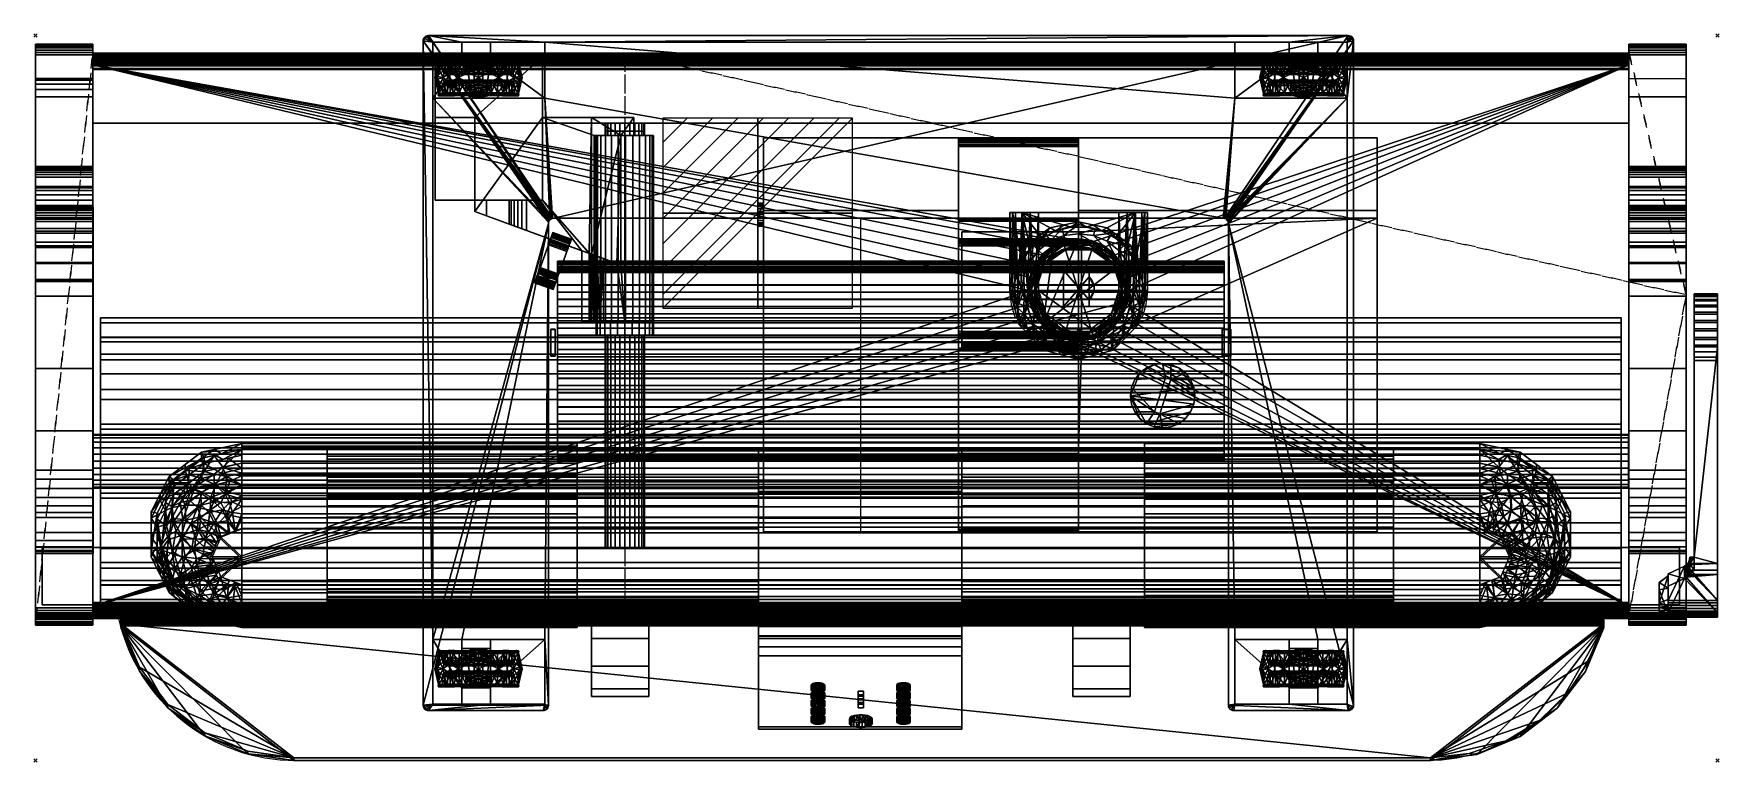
# Model space of a CAD drawing. Header units: millimetres. Extents: x -1 to 941, y -406 to 1.
import ezdxf

# ---------------------------------------------------------------- set-up
doc = ezdxf.new("R2010")
doc.units = ezdxf.units.MM
doc.header["$PDMODE"] = 3
doc.linetypes.add('CONTINUA', pattern=[0])
doc.linetypes.add('Dash', pattern=[11.999999, 6, -6])
for name, color, linetype in [('PQ_200_2D', 1, 'Continuous'), ('PQ_200_3D', 1, 'CONTINUA'), ('PQ_204_2D', 7, 'Continuous'), ('PQ_204_3D', 7, 'Continuous'), ('PQ_CON_ELECTRICITY_INT', 7, 'Continuous'), ('PQ_INS_3D', 3, 'Continuous')]:
    doc.layers.add(name, color=color, linetype=linetype)

# ---------------------------------------------------------------- blocks, each defined once
blk = doc.blocks.new('*X1')
at = {"color": 0}
for p, q in [((286.774344, 2204.447934), (296.618251, 2214.291842)), ((286.774344, 2205.862148), (295.204037, 2214.291842)), ((286.774344, 2207.276361), (293.789824, 2214.291842)), ((286.774344, 2208.690575), (292.37561, 2214.291842)), ((286.774344, 2210.104788), (290.961397, 2214.291842)), ((286.774344, 2211.519002), (289.547183, 2214.291842)), ((286.774344, 2212.933216), (288.13297, 2214.291842))]:
    blk.add_line(p, q, dxfattribs=at)
blk = doc.blocks.new('ELECTRICITY')
for p, q in [((2.121, 2.121), (-2.121, 2.121)), ((-2.121, 2.121), (-2.121, -2.121)), ((-2.121, -2.121), (2.121, 2.121)), ((2.121, -2.121), (2.121, 2.121)), ((-2.121, -2.121), (2.121, -2.121))]:
    blk.add_line(p, q)
at = {"extrusion": (-1, 0, 0)}
for p, q in [((0, -2.121, 2.121), (0, 2.121, 2.121)), ((0, 2.121, -2.121), (0, -2.121, -2.121)), ((0, 2.121, 2.121), (0, 2.121, -2.121)), ((0, 2.121, -2.121), (0, -2.121, 2.121)), ((0, -2.121, -2.121), (0, -2.121, 2.121))]:
    blk.add_line(p, q, dxfattribs=at)
at = {"extrusion": (0, -1, 0)}
for p, q in [((2.121, 0, 2.121), (-2.121, 0, 2.121)), ((-2.121, 0, -2.121), (2.121, 0, -2.121)), ((-2.121, 0, 2.121), (-2.121, 0, -2.121)), ((-2.121, 0, -2.121), (2.121, 0, 2.121)), ((2.121, 0, -2.121), (2.121, 0, 2.121))]:
    blk.add_line(p, q, dxfattribs=at)
at = {"xscale": 0.4000000000000909, "yscale": 0.4000000000000909, "zscale": 0.4000000000000909}
blk.add_blockref('*X1', (-116.831, -883.595), dxfattribs=at)
at = {"extrusion": (-1, 0, 0), "xscale": 0.3999999999999773, "yscale": 0.3999999999999773, "zscale": 0.3999999999999773}
blk.add_blockref('*X1', (-116.831, -883.595), dxfattribs=at)
at = {"extrusion": (0, -1, 0), "xscale": 0.4000000000000909, "yscale": 0.4000000000000909, "zscale": 0.4000000000000909}
blk.add_blockref('*X1', (-116.831, -883.595), dxfattribs=at)

msp = doc.modelspace()

# ---------------------------------------------------------------- linework, layer by layer
at = {"layer": 'PQ_200_2D'}
for p, q in [((890.45, -4.86), (922.5, -4.86)), ((32.05, -329.22), (0, -329.22)), ((890.45, -329.22), (922.5, -329.22))]:
    msp.add_line(p, q, dxfattribs=at)
for points in [[(31.99, -9.84), (216.65, -9.84), (216.65, -3, -0.414214), (219.65, 0), (733.65, 0, -0.414214), (736.65, -3), (736.65, -9.89), (890.6, -9.89)], [(922.5, -295.63, 0.23653), (924.5, -291.37), (927, -291.37), (927, -144.16)]]:
    msp.add_lwpolyline(points, format="xyb", dxfattribs=at)
for points in [[(0, -329.22), (0, -4.86)], [(32.05, -4.86), (0, -4.86)], [(32.05, -9.84), (32.05, -4.86)], [(890.44, -4.86), (890.44, -9.89)], [(922.5, -4.86), (922.5, -295.63)], [(927, -144.16), (940, -144.31), (940, -324.85), (922.5, -324.85)], [(32.05, -329.22), (32.05, -325.61)], [(890.44, -325.61), (890.44, -329.22)], [(922.5, -324.83), (922.5, -329.22)], [(144.41, -404.81), (776.94, -404.82)]]:
    msp.add_lwpolyline(points, dxfattribs=at)
at = {"layer": 'PQ_200_2D', "elevation": 653.6}
for points in [[(32.05, -325.61), (46.47, -325.61)], [(876.02, -325.61), (890.44, -325.61)]]:
    msp.add_lwpolyline(points, dxfattribs=at)
at = {"layer": 'PQ_200_2D'}
for centre, start, end in [((145.56, -303.24), 192.7243, 270), ((776.94, -303.24), 270, 347.2757)]:
    msp.add_arc(centre, 101.58, start, end, dxfattribs=at)
at = {"layer": 'PQ_200_3D'}
for p, q in [((461.25, -230.35, 610.01), (461.25, -102.03, 610.01)), ((461.25, -277.15, 649.28), (461.25, -230.35, 610.01)), ((461.25, -277.15, 670.22), (461.25, -277.15, 649.28))]:
    msp.add_line(p, q, dxfattribs=at)
at = {"layer": 'PQ_204_2D'}
for p, q in [((32.05, -16.39), (890.45, -16.85)), ((890.45, -23.96), (922.5, -23.96)), ((890.45, -34.15), (922.5, -34.15)), ((890.45, -100.54), (922.5, -100.54)), ((890.45, -115.31), (922.5, -115.31)), ((927, -173.89), (940, -173.89)), ((890.45, -185.97), (922.5, -185.97)), ((890.45, -242.66), (922.5, -242.66)), ((890.45, -269.1), (922.5, -269.1)), ((890.45, -287.51), (922.5, -287.51)), ((923.4, -294.83), (940, -294.83)), ((912.5, -315.41), (940, -315.41))]:
    msp.add_line(p, q, dxfattribs=at)
for points in [[(32.05, -325.61), (32.05, -9.84)], [(890.44, -9.89), (890.44, -325.61)], [(32.05, -23.96), (0, -23.96)], [(890.45, -23.96), (922.5, -23.96)], [(32.05, -34.15), (0, -34.15)], [(32.05, -100.54), (0, -100.54)], [(621.43, -98.75), (544.53, -98.75), (544.53, -142.4)], [(560.53, -98.75), (560.53, -142.4)], [(605.43, -98.75), (605.43, -142.4)], [(621.43, -98.75), (621.43, -142.4)], [(32.05, -115.31), (0, -115.31)], [(32.05, -185.97), (0, -185.97)], [(32.05, -222.7), (36.25, -222.7)], [(890.3, -222.7), (886.25, -222.7)], [(32.05, -242.66), (0, -242.66)], [(32.05, -252.7), (36.25, -252.7)], [(890.45, -252.88), (886.25, -252.88)], [(32.05, -269.1), (0, -269.1)], [(32.05, -285.85), (0, -285.85)], [(32.05, -319.64), (0, -319.64)]]:
    msp.add_lwpolyline(points, dxfattribs=at)
msp.add_lwpolyline([(36.25, -157.7), (886.25, -157.7), (886.25, -317.7), (36.25, -317.7)], close=True, dxfattribs=at)
msp.add_lwpolyline([(922.5, -324.85), (912.5, -324.85), (907.5, -321.72), (907.5, -305.49), (912.5, -301.69), (912.5, -300.51), (921.5, -296.25, 0.056245), (922.5, -295.63, 0.056245)], format="xyb", dxfattribs=at)
for centre, radius, start, end in [((582.98, -142.4), 38.45, 180, 203.44949), ((582.98, -142.4), 22.45, 180, 222.96494), ((582.98, -142.4), 22.45, 317.03506, 0), ((582.98, -142.4), 38.45, 336.55051, 0), ((145.56, -303.24), 101.58, 188.18454, 192.7243), ((776.94, -303.24), 101.58, 347.2757, 351.81546)]:
    msp.add_arc(centre, radius, start, end, dxfattribs=at)
at = {"layer": 'PQ_204_3D'}
for points, invisible_edges in [([(433.52, -365.69, 758.22), (434.26, -366.31, 756.5), (433.53, -365.35, 759.15)], 3), ([(434.26, -366.31, 756.5), (433.52, -365.69, 758.22), (433.77, -366.02, 757.31)], 1), ([(433.53, -365.35, 759.15), (434.3, -364.73, 760.85), (433.79, -365.02, 760.05)], 1), ([(434.3, -364.73, 760.85), (433.53, -365.35, 759.15), (434.26, -366.31, 756.5)], 15), ([(434.26, -366.31, 756.5), (434.96, -366.55, 755.84), (434.3, -364.73, 760.85)], 14), ([(434.96, -366.55, 755.84), (436.83, -364.24, 762.2), (434.3, -364.73, 760.85)], 15), ([(436.83, -364.24, 762.2), (435.87, -364.33, 761.96), (434.3, -364.73, 760.85)], 14), ([(435.01, -364.49, 761.51), (434.3, -364.73, 760.85), (435.87, -364.33, 761.96)], 2), ([(434.96, -366.55, 755.84), (438.78, -364.34, 761.94), (436.83, -364.24, 762.2)], 15), ([(434.96, -366.55, 755.84), (439.63, -364.51, 761.47), (438.78, -364.34, 761.94)], 13), ([(437.76, -366.82, 755.11), (439.63, -364.51, 761.47), (434.96, -366.55, 755.84)], 15), ([(437.76, -366.82, 755.11), (434.96, -366.55, 755.84), (435.81, -366.72, 755.37)], 13), ([(437.76, -366.82, 755.11), (435.81, -366.72, 755.37), (436.77, -366.82, 755.12)], 1), ([(436.83, -364.24, 762.2), (438.78, -364.34, 761.94), (437.82, -364.25, 762.19)], 1), ([(439.63, -364.51, 761.47), (437.76, -366.82, 755.11), (440.29, -366.33, 756.46)], 15), ([(438.72, -366.73, 755.34), (440.29, -366.33, 756.46), (437.76, -366.82, 755.11)], 3), ([(438.72, -366.73, 755.34), (439.58, -366.57, 755.8), (440.29, -366.33, 756.46)], 12), ([(440.79, -366.04, 757.26), (439.63, -364.51, 761.47), (440.29, -366.33, 756.46)], 3), ([(441.06, -365.71, 758.16), (439.63, -364.51, 761.47), (440.79, -366.04, 757.26)], 3), ([(440.33, -364.75, 760.8), (439.63, -364.51, 761.47), (441.06, -365.71, 758.16)], 14), ([(440.82, -365.04, 759.99), (440.33, -364.75, 760.8), (441.06, -365.71, 758.16)], 14), ([(440.82, -365.04, 759.99), (441.06, -365.71, 758.16), (441.07, -365.37, 759.09)], 1), ([(481.34, -365.69, 758.22), (482.08, -366.31, 756.5), (481.35, -365.35, 759.15)], 3), ([(482.08, -366.31, 756.5), (481.34, -365.69, 758.22), (481.59, -366.02, 757.31)], 1), ([(482.08, -366.31, 756.5), (481.61, -365.02, 760.05), (481.35, -365.35, 759.15)], 13), ([(481.61, -365.02, 760.05), (482.08, -366.31, 756.5), (482.12, -364.73, 760.85)], 3), ([(483.63, -366.72, 755.37), (484.65, -364.24, 762.2), (482.08, -366.31, 756.5)], 15), ([(482.12, -364.73, 760.85), (482.08, -366.31, 756.5), (484.65, -364.24, 762.2)], 15), ([(483.63, -366.72, 755.37), (482.08, -366.31, 756.5), (482.77, -366.55, 755.84)], 1), ([(484.65, -364.24, 762.2), (483.69, -364.33, 761.96), (482.12, -364.73, 760.85)], 14), ([(482.82, -364.49, 761.51), (482.12, -364.73, 760.85), (483.69, -364.33, 761.96)], 2), ([(485.64, -364.25, 762.19), (484.65, -364.24, 762.2), (483.63, -366.72, 755.37)], 14), ([(483.63, -366.72, 755.37), (486.59, -364.34, 761.94), (485.64, -364.25, 762.19)], 13), ([(488.63, -365.04, 759.99), (486.59, -364.34, 761.94), (483.63, -366.72, 755.37)], 15), ([(488.63, -365.04, 759.99), (483.63, -366.72, 755.37), (488.61, -366.04, 757.26)], 15), ([(483.63, -366.72, 755.37), (487.4, -366.57, 755.8), (488.61, -366.04, 757.26)], 15), ([(485.58, -366.82, 755.11), (487.4, -366.57, 755.8), (483.63, -366.72, 755.37)], 15), ([(485.58, -366.82, 755.11), (483.63, -366.72, 755.37), (484.58, -366.82, 755.12)], 1), ([(485.58, -366.82, 755.11), (486.54, -366.73, 755.34), (487.4, -366.57, 755.8)], 12), ([(486.59, -364.34, 761.94), (488.63, -365.04, 759.99), (488.15, -364.75, 760.8)], 13), ([(488.15, -364.75, 760.8), (487.45, -364.51, 761.47), (486.59, -364.34, 761.94)], 12), ([(487.4, -366.57, 755.8), (488.11, -366.33, 756.46), (488.61, -366.04, 757.26)], 12), ([(488.63, -365.04, 759.99), (488.61, -366.04, 757.26), (488.88, -365.37, 759.09)], 3), ([(488.88, -365.37, 759.09), (488.61, -366.04, 757.26), (488.87, -365.71, 758.16)], 1), ([(433.52, -370.13, 746), (434.26, -370.75, 744.28), (433.79, -369.46, 747.83)], 15), ([(433.52, -370.13, 746), (433.79, -369.46, 747.83), (433.53, -369.79, 746.93)], 1), ([(434.26, -370.75, 744.28), (433.52, -370.13, 746), (433.77, -370.45, 745.1)], 1), ([(433.52, -374.56, 733.78), (434.26, -375.19, 732.06), (433.79, -373.9, 735.61)], 15), ([(433.52, -374.56, 733.78), (433.79, -373.9, 735.61), (433.53, -374.23, 734.71)], 1), ([(434.26, -375.19, 732.06), (433.52, -374.56, 733.78), (433.77, -374.89, 732.88)], 1), ([(433.79, -369.46, 747.83), (434.26, -370.75, 744.28), (434.3, -369.17, 748.63)], 3), ([(433.79, -373.9, 735.61), (434.26, -375.19, 732.06), (434.3, -373.61, 736.41)], 3), ([(434.26, -370.75, 744.28), (435.81, -371.16, 743.15), (434.3, -369.17, 748.63)], 15), ([(435.81, -371.16, 743.15), (434.26, -370.75, 744.28), (434.96, -370.99, 743.62)], 1), ([(434.26, -375.19, 732.06), (435.81, -375.6, 730.93), (434.3, -373.61, 736.41)], 15), ([(435.81, -375.6, 730.93), (434.26, -375.19, 732.06), (434.96, -375.43, 731.4)], 1), ([(434.3, -369.17, 748.63), (435.81, -371.16, 743.15), (438.78, -368.77, 749.72)], 15), ([(434.3, -369.17, 748.63), (438.78, -368.77, 749.72), (435.01, -368.93, 749.29)], 3), ([(435.81, -375.6, 730.93), (435.87, -373.2, 737.53), (434.3, -373.61, 736.41)], 15), ([(435.01, -373.37, 737.07), (434.3, -373.61, 736.41), (435.87, -373.2, 737.53)], 2), ([(435.01, -368.93, 749.29), (436.83, -368.68, 749.98), (435.87, -368.77, 749.75)], 1), ([(436.83, -368.68, 749.98), (435.01, -368.93, 749.29), (438.78, -368.77, 749.72)], 15), ([(435.81, -371.16, 743.15), (438.72, -371.17, 743.12), (438.78, -368.77, 749.72)], 15), ([(438.72, -371.17, 743.12), (435.81, -371.16, 743.15), (436.77, -371.25, 742.9)], 13), ([(438.78, -373.21, 737.5), (435.87, -373.2, 737.53), (435.81, -375.6, 730.93)], 15), ([(435.81, -375.6, 730.93), (436.77, -375.69, 730.68), (438.78, -373.21, 737.5)], 14), ([(435.87, -373.2, 737.53), (437.82, -373.12, 737.75), (436.83, -373.12, 737.76)], 1), ([(435.87, -373.2, 737.53), (438.78, -373.21, 737.5), (437.82, -373.12, 737.75)], 13), ([(438.72, -371.17, 743.12), (436.77, -371.25, 742.9), (437.76, -371.26, 742.89)], 1), ([(436.77, -375.69, 730.68), (440.29, -375.2, 732.02), (438.78, -373.21, 737.5)], 15), ([(436.77, -375.69, 730.68), (439.58, -375.44, 731.36), (440.29, -375.2, 732.02)], 13), ([(438.72, -375.61, 730.9), (439.58, -375.44, 731.36), (436.77, -375.69, 730.68)], 14), ([(438.72, -375.61, 730.9), (436.77, -375.69, 730.68), (437.76, -375.69, 730.67)], 1), ([(436.83, -368.68, 749.98), (438.78, -368.77, 749.72), (437.82, -368.68, 749.97)], 1), ([(438.78, -368.77, 749.72), (438.72, -371.17, 743.12), (440.29, -370.77, 744.24)], 15), ([(438.72, -371.17, 743.12), (439.58, -371, 743.58), (440.29, -370.77, 744.24)], 12), ([(440.79, -370.47, 745.04), (438.78, -368.77, 749.72), (440.29, -370.77, 744.24)], 3), ([(438.78, -368.77, 749.72), (440.79, -370.47, 745.04), (441.07, -369.81, 746.87)], 15), ([(438.78, -368.77, 749.72), (441.07, -369.81, 746.87), (440.33, -369.19, 748.59)], 15), ([(440.33, -369.19, 748.59), (439.63, -368.95, 749.25), (438.78, -368.77, 749.72)], 12), ([(440.79, -374.91, 732.82), (438.78, -373.21, 737.5), (440.29, -375.2, 732.02)], 3), ([(438.78, -373.21, 737.5), (441.07, -374.25, 734.65), (440.82, -373.92, 735.56)], 13), ([(438.78, -373.21, 737.5), (440.79, -374.91, 732.82), (441.07, -374.25, 734.65)], 15), ([(440.33, -373.62, 736.37), (438.78, -373.21, 737.5), (440.82, -373.92, 735.56)], 3), ([(440.33, -373.62, 736.37), (439.63, -373.38, 737.03), (438.78, -373.21, 737.5)], 12), ([(441.07, -369.81, 746.87), (440.82, -369.48, 747.77), (440.33, -369.19, 748.59)], 12), ([(441.07, -369.81, 746.87), (440.79, -370.47, 745.04), (441.06, -370.15, 745.94)], 1), ([(441.07, -374.25, 734.65), (440.79, -374.91, 732.82), (441.06, -374.59, 733.72)], 1), ([(482.77, -370.99, 743.62), (484.65, -368.68, 749.98), (481.34, -370.13, 746)], 15), ([(481.61, -369.46, 747.83), (481.34, -370.13, 746), (484.65, -368.68, 749.98)], 15), ([(481.34, -370.13, 746), (481.61, -369.46, 747.83), (481.35, -369.79, 746.93)], 1), ([(482.77, -370.99, 743.62), (481.34, -370.13, 746), (481.59, -370.45, 745.1)], 13), ([(484.65, -373.12, 737.76), (481.34, -374.56, 733.78), (482.77, -375.43, 731.4)], 15), ([(481.34, -374.56, 733.78), (484.65, -373.12, 737.76), (481.61, -373.9, 735.61)], 15), ([(481.34, -374.56, 733.78), (481.61, -373.9, 735.61), (481.35, -374.23, 734.71)], 1), ([(482.08, -375.19, 732.06), (481.34, -374.56, 733.78), (481.59, -374.89, 732.88)], 1), ([(482.08, -375.19, 732.06), (482.77, -375.43, 731.4), (481.34, -374.56, 733.78)], 14), ([(482.77, -370.99, 743.62), (481.59, -370.45, 745.1), (482.08, -370.75, 744.28)], 1), ([(484.65, -368.68, 749.98), (482.12, -369.17, 748.63), (481.61, -369.46, 747.83)], 13), ([(481.61, -373.9, 735.61), (484.65, -373.12, 737.76), (482.12, -373.61, 736.41)], 3), ([(484.65, -368.68, 749.98), (483.69, -368.77, 749.75), (482.12, -369.17, 748.63)], 14), ([(482.82, -368.93, 749.29), (482.12, -369.17, 748.63), (483.69, -368.77, 749.75)], 2), ([(484.65, -373.12, 737.76), (483.69, -373.2, 737.53), (482.12, -373.61, 736.41)], 14), ([(482.82, -373.37, 737.07), (482.12, -373.61, 736.41), (483.69, -373.2, 737.53)], 2), ([(482.77, -370.99, 743.62), (487.4, -371, 743.58), (484.65, -368.68, 749.98)], 15), ([(485.58, -371.26, 742.89), (482.77, -370.99, 743.62), (483.63, -371.16, 743.15)], 13), ([(485.58, -371.26, 742.89), (487.4, -371, 743.58), (482.77, -370.99, 743.62)], 15), ([(485.58, -375.69, 730.67), (484.65, -373.12, 737.76), (482.77, -375.43, 731.4)], 15), ([(485.58, -375.69, 730.67), (482.77, -375.43, 731.4), (483.63, -375.6, 730.93)], 13), ([(485.58, -371.26, 742.89), (483.63, -371.16, 743.15), (484.58, -371.25, 742.9)], 1), ([(485.58, -375.69, 730.67), (483.63, -375.6, 730.93), (484.58, -375.69, 730.68)], 1), ([(487.4, -371, 743.58), (488.61, -370.47, 745.04), (484.65, -368.68, 749.98)], 15), ([(488.61, -370.47, 745.04), (485.64, -368.68, 749.97), (484.65, -368.68, 749.98)], 13), ([(485.58, -375.69, 730.67), (488.87, -374.59, 733.72), (484.65, -373.12, 737.76)], 15), ([(484.65, -373.12, 737.76), (488.87, -374.59, 733.72), (488.63, -373.92, 735.56)], 15), ([(484.65, -373.12, 737.76), (486.59, -373.21, 737.5), (485.64, -373.12, 737.75)], 1), ([(486.59, -373.21, 737.5), (484.65, -373.12, 737.76), (488.63, -373.92, 735.56)], 15), ([(485.58, -371.26, 742.89), (486.54, -371.17, 743.12), (487.4, -371, 743.58)], 12), ([(488.11, -375.2, 732.02), (488.87, -374.59, 733.72), (485.58, -375.69, 730.67)], 15), ([(486.54, -375.61, 730.9), (488.11, -375.2, 732.02), (485.58, -375.69, 730.67)], 3), ([(485.64, -368.68, 749.97), (488.61, -370.47, 745.04), (488.63, -369.48, 747.77)], 15), ([(485.64, -368.68, 749.97), (488.63, -369.48, 747.77), (486.59, -368.77, 749.72)], 3), ([(486.54, -375.61, 730.9), (487.4, -375.44, 731.36), (488.11, -375.2, 732.02)], 12), ([(486.59, -368.77, 749.72), (488.63, -369.48, 747.77), (488.15, -369.19, 748.59)], 13), ([(488.15, -369.19, 748.59), (487.45, -368.95, 749.25), (486.59, -368.77, 749.72)], 12), ([(486.59, -373.21, 737.5), (488.63, -373.92, 735.56), (488.15, -373.62, 736.37)], 13), ([(488.15, -373.62, 736.37), (487.45, -373.38, 737.03), (486.59, -373.21, 737.5)], 12), ([(487.4, -371, 743.58), (488.11, -370.77, 744.24), (488.61, -370.47, 745.04)], 12), ([(488.11, -375.2, 732.02), (488.61, -374.91, 732.82), (488.87, -374.59, 733.72)], 12), ([(488.63, -369.48, 747.77), (488.61, -370.47, 745.04), (488.88, -369.81, 746.87)], 3), ([(488.88, -369.81, 746.87), (488.61, -370.47, 745.04), (488.87, -370.15, 745.94)], 1), ([(488.63, -373.92, 735.56), (488.87, -374.59, 733.72), (488.88, -374.25, 734.65)], 1), ([(433.52, -379, 721.56), (434.26, -379.62, 719.85), (433.53, -378.66, 722.49)], 3), ([(434.26, -379.62, 719.85), (433.52, -379, 721.56), (433.77, -379.33, 720.66)], 1), ([(433.52, -383.44, 709.34), (434.26, -384.06, 707.63), (434.3, -382.48, 711.97)], 15), ([(433.79, -382.78, 711.17), (433.52, -383.44, 709.34), (434.3, -382.48, 711.97)], 3), ([(433.52, -383.44, 709.34), (433.79, -382.78, 711.17), (433.53, -383.1, 710.27)], 1), ([(434.26, -384.06, 707.63), (433.52, -383.44, 709.34), (433.77, -383.77, 708.44)], 1), ([(434.26, -379.62, 719.85), (433.79, -378.34, 723.39), (433.53, -378.66, 722.49)], 13), ([(433.79, -378.34, 723.39), (434.26, -379.62, 719.85), (434.3, -378.05, 724.19)], 3), ([(434.26, -379.62, 719.85), (435.81, -380.04, 718.71), (434.3, -378.05, 724.19)], 15), ([(435.81, -380.04, 718.71), (434.26, -379.62, 719.85), (434.96, -379.87, 719.18)], 1), ([(434.26, -384.06, 707.63), (435.81, -384.48, 706.49), (434.3, -382.48, 711.97)], 15), ([(435.81, -384.48, 706.49), (434.26, -384.06, 707.63), (434.96, -384.3, 706.96)], 1), ([(435.87, -377.64, 725.31), (434.3, -378.05, 724.19), (435.81, -380.04, 718.71)], 15), ([(435.01, -377.81, 724.85), (434.3, -378.05, 724.19), (435.87, -377.64, 725.31)], 2), ([(436.83, -381.99, 713.32), (434.3, -382.48, 711.97), (435.81, -384.48, 706.49)], 15), ([(436.83, -381.99, 713.32), (435.87, -382.08, 713.09), (434.3, -382.48, 711.97)], 14), ([(435.01, -382.25, 712.63), (434.3, -382.48, 711.97), (435.87, -382.08, 713.09)], 2), ([(438.78, -377.65, 725.29), (435.87, -377.64, 725.31), (435.81, -380.04, 718.71)], 15), ([(435.81, -380.04, 718.71), (440.29, -379.64, 719.8), (438.78, -377.65, 725.29)], 15), ([(435.81, -380.04, 718.71), (439.58, -379.88, 719.15), (440.29, -379.64, 719.8)], 13), ([(437.76, -380.13, 718.45), (439.58, -379.88, 719.15), (435.81, -380.04, 718.71)], 15), ([(437.76, -380.13, 718.45), (435.81, -380.04, 718.71), (436.77, -380.13, 718.46)], 1), ([(437.82, -382, 713.31), (436.83, -381.99, 713.32), (435.81, -384.48, 706.49)], 14), ([(440.29, -384.08, 707.58), (437.82, -382, 713.31), (435.81, -384.48, 706.49)], 15), ([(435.81, -384.48, 706.49), (439.58, -384.32, 706.93), (440.29, -384.08, 707.58)], 13), ([(437.76, -384.57, 706.23), (439.58, -384.32, 706.93), (435.81, -384.48, 706.49)], 15), ([(437.76, -384.57, 706.23), (435.81, -384.48, 706.49), (436.77, -384.57, 706.24)], 1), ([(435.87, -377.64, 725.31), (437.82, -377.56, 725.53), (436.83, -377.56, 725.54)], 1), ([(435.87, -377.64, 725.31), (438.78, -377.65, 725.29), (437.82, -377.56, 725.53)], 13), ([(437.76, -380.13, 718.45), (438.72, -380.05, 718.69), (439.58, -379.88, 719.15)], 12), ([(437.76, -384.57, 706.23), (438.72, -384.48, 706.47), (439.58, -384.32, 706.93)], 12), ([(437.82, -382, 713.31), (440.29, -384.08, 707.58), (438.78, -382.09, 713.07)], 3), ([(440.79, -379.35, 720.6), (438.78, -377.65, 725.29), (440.29, -379.64, 719.8)], 3), ([(438.78, -377.65, 725.29), (441.07, -378.68, 722.43), (440.82, -378.36, 723.34)], 13), ([(438.78, -377.65, 725.29), (440.79, -379.35, 720.6), (441.07, -378.68, 722.43)], 15), ([(440.33, -378.06, 724.15), (438.78, -377.65, 725.29), (440.82, -378.36, 723.34)], 3), ([(440.33, -378.06, 724.15), (439.63, -377.82, 724.81), (438.78, -377.65, 725.29)], 12), ([(440.29, -384.08, 707.58), (440.82, -382.79, 711.12), (438.78, -382.09, 713.07)], 15), ([(438.78, -382.09, 713.07), (440.82, -382.79, 711.12), (440.33, -382.5, 711.93)], 13), ([(440.33, -382.5, 711.93), (439.63, -382.26, 712.59), (438.78, -382.09, 713.07)], 12), ([(440.82, -382.79, 711.12), (440.29, -384.08, 707.58), (440.79, -383.79, 708.38)], 13), ([(441.07, -378.68, 722.43), (440.79, -379.35, 720.6), (441.06, -379.02, 721.5)], 1), ([(440.82, -382.79, 711.12), (440.79, -383.79, 708.38), (441.06, -383.46, 709.28)], 13), ([(440.82, -382.79, 711.12), (441.06, -383.46, 709.28), (441.07, -383.12, 710.21)], 1), ([(455.41, -385.11, 704.74), (455.45, -383.47, 709.27), (455, -384.57, 706.23)], 3), ([(455, -384.57, 706.23), (455.45, -383.47, 709.27), (455.01, -384.01, 707.78)], 1), ([(458.79, -386.29, 701.51), (455.45, -383.47, 709.27), (455.41, -385.11, 704.74)], 15), ([(455.41, -385.11, 704.74), (456.22, -385.6, 703.39), (458.79, -386.29, 701.51)], 14), ([(462.02, -386.44, 701.08), (460.48, -382.17, 712.83), (455.45, -383.47, 709.27)], 15), ([(455.45, -383.47, 709.27), (460.48, -382.17, 712.83), (457.46, -382.59, 711.68)], 15), ([(455.45, -383.47, 709.27), (457.46, -382.59, 711.68), (456.29, -382.98, 710.6)], 1), ([(455.45, -383.47, 709.27), (458.79, -386.29, 701.51), (462.02, -386.44, 701.08)], 15), ([(458.79, -386.29, 701.51), (456.22, -385.6, 703.39), (457.38, -386, 702.29)], 1), ([(457.46, -382.59, 711.68), (460.48, -382.17, 712.83), (458.89, -382.31, 712.45)], 1), ([(460.48, -382.17, 712.83), (463.71, -382.33, 712.41), (462.13, -382.18, 712.82)], 1), ([(463.71, -382.33, 712.41), (460.48, -382.17, 712.83), (462.02, -386.44, 701.08)], 15), ([(467.09, -383.5, 709.18), (463.71, -382.33, 712.41), (462.02, -386.44, 701.08)], 15), ([(462.02, -386.44, 701.08), (465.05, -386.02, 702.23), (467.09, -383.5, 709.18)], 15), ([(462.02, -386.44, 701.08), (463.62, -386.3, 701.47), (465.05, -386.02, 702.23)], 12), ([(466.28, -383.01, 710.52), (463.71, -382.33, 712.41), (467.09, -383.5, 709.18)], 3), ([(466.28, -383.01, 710.52), (465.13, -382.61, 711.63), (463.71, -382.33, 712.41)], 12), ([(467.09, -383.5, 709.18), (465.05, -386.02, 702.23), (467.05, -385.14, 704.65)], 15), ([(467.05, -385.14, 704.65), (465.05, -386.02, 702.23), (466.22, -385.63, 703.31)], 1), ([(467.09, -383.5, 709.18), (467.05, -385.14, 704.65), (467.51, -384.04, 707.68)], 3), ([(467.51, -384.04, 707.68), (467.05, -385.14, 704.65), (467.49, -384.6, 706.14)], 1), ([(481.59, -379.33, 720.66), (481.35, -378.66, 722.49), (481.34, -379, 721.56)], 1), ([(481.59, -383.77, 708.44), (481.35, -383.1, 710.27), (481.34, -383.44, 709.34)], 1), ([(481.59, -379.33, 720.66), (481.61, -378.34, 723.39), (481.35, -378.66, 722.49)], 13), ([(481.59, -383.77, 708.44), (481.61, -382.78, 711.17), (481.35, -383.1, 710.27)], 13), ([(482.77, -379.87, 719.18), (481.61, -378.34, 723.39), (481.59, -379.33, 720.66)], 15), ([(481.59, -379.33, 720.66), (482.08, -379.62, 719.85), (482.77, -379.87, 719.18)], 12), ([(481.59, -383.77, 708.44), (482.77, -384.3, 706.96), (481.61, -382.78, 711.17)], 15), ([(481.59, -383.77, 708.44), (482.08, -384.06, 707.63), (482.77, -384.3, 706.96)], 12), ([(481.61, -378.34, 723.39), (482.77, -379.87, 719.18), (484.65, -377.56, 725.54)], 15), ([(481.61, -378.34, 723.39), (484.65, -377.56, 725.54), (482.12, -378.05, 724.19)], 3), ([(482.12, -382.48, 711.97), (481.61, -382.78, 711.17), (482.77, -384.3, 706.96)], 14), ([(484.65, -377.56, 725.54), (483.69, -377.64, 725.31), (482.12, -378.05, 724.19)], 14), ([(483.69, -377.64, 725.31), (482.82, -377.81, 724.85), (482.12, -378.05, 724.19)], 12), ([(484.65, -381.99, 713.32), (483.69, -382.08, 713.09), (482.12, -382.48, 711.97)], 14), ([(484.65, -381.99, 713.32), (482.12, -382.48, 711.97), (487.45, -382.26, 712.59)], 15), ([(482.82, -382.25, 712.63), (482.12, -382.48, 711.97), (483.69, -382.08, 713.09)], 2), ([(482.77, -384.3, 706.96), (487.45, -382.26, 712.59), (482.12, -382.48, 711.97)], 15), ([(485.58, -380.13, 718.45), (484.65, -377.56, 725.54), (482.77, -379.87, 719.18)], 15), ([(482.77, -379.87, 719.18), (483.63, -380.04, 718.71), (484.58, -380.13, 718.46)], 12), ([(482.77, -379.87, 719.18), (484.58, -380.13, 718.46), (485.58, -380.13, 718.45)], 13), ([(485.58, -384.57, 706.23), (487.45, -382.26, 712.59), (482.77, -384.3, 706.96)], 15), ([(482.77, -384.3, 706.96), (483.63, -384.48, 706.49), (484.58, -384.57, 706.24)], 12), ([(482.77, -384.3, 706.96), (484.58, -384.57, 706.24), (485.58, -384.57, 706.23)], 13), ([(485.58, -380.13, 718.45), (488.63, -378.36, 723.34), (484.65, -377.56, 725.54)], 15), ([(484.65, -377.56, 725.54), (486.59, -377.65, 725.29), (485.64, -377.56, 725.53)], 1), ([(488.63, -378.36, 723.34), (486.59, -377.65, 725.29), (484.65, -377.56, 725.54)], 15), ([(484.65, -381.99, 713.32), (486.59, -382.09, 713.07), (485.64, -382, 713.31)], 1), ([(486.59, -382.09, 713.07), (484.65, -381.99, 713.32), (487.45, -382.26, 712.59)], 3), ([(488.87, -379.02, 721.5), (488.63, -378.36, 723.34), (485.58, -380.13, 718.45)], 15), ([(488.11, -379.64, 719.8), (488.87, -379.02, 721.5), (485.58, -380.13, 718.45)], 15), ([(486.54, -380.05, 718.69), (488.11, -379.64, 719.8), (485.58, -380.13, 718.45)], 3), ([(488.88, -383.12, 710.21), (487.45, -382.26, 712.59), (485.58, -384.57, 706.23)], 15), ([(486.54, -384.48, 706.47), (488.88, -383.12, 710.21), (485.58, -384.57, 706.23)], 3), ([(486.54, -380.05, 718.69), (487.4, -379.88, 719.15), (488.11, -379.64, 719.8)], 12), ([(488.88, -383.12, 710.21), (486.54, -384.48, 706.47), (488.11, -384.08, 707.58)], 15), ([(486.54, -384.48, 706.47), (487.4, -384.32, 706.93), (488.11, -384.08, 707.58)], 12), ([(486.59, -377.65, 725.29), (488.63, -378.36, 723.34), (488.15, -378.06, 724.15)], 13), ([(488.15, -378.06, 724.15), (487.45, -377.82, 724.81), (486.59, -377.65, 725.29)], 12), ([(487.45, -382.26, 712.59), (488.88, -383.12, 710.21), (488.15, -382.5, 711.93)], 3), ([(488.11, -379.64, 719.8), (488.61, -379.35, 720.6), (488.87, -379.02, 721.5)], 12), ([(488.11, -384.08, 707.58), (488.87, -383.46, 709.28), (488.88, -383.12, 710.21)], 13), ([(488.11, -384.08, 707.58), (488.61, -383.79, 708.38), (488.87, -383.46, 709.28)], 12), ([(488.88, -383.12, 710.21), (488.63, -382.79, 711.12), (488.15, -382.5, 711.93)], 12), ([(488.63, -378.36, 723.34), (488.87, -379.02, 721.5), (488.88, -378.68, 722.43)], 1), ([(462.02, -386.44, 701.08), (458.79, -386.29, 701.51), (460.38, -386.44, 701.09)], 1)]:
    msp.add_3dface(points, dxfattribs=dict(at, invisible_edges=invisible_edges))
for points in [[(459.75, -370.91, 743.84), (462.75, -370.91, 743.84), (462.75, -368.86, 749.47), (459.75, -368.86, 749.47)], [(459.75, -375.35, 731.62), (462.75, -375.35, 731.62), (462.75, -373.3, 737.26), (459.75, -373.3, 737.26)]]:
    msp.add_3dface(points, dxfattribs=at)
at = {"layer": 'PQ_INS_3D'}
for p in [(0, 0), (940, 0), (0, -404.81), (940, -404.81)]:
    msp.add_point(p, dxfattribs=at)

# ---------------------------------------------------------------- block references
at = {"layer": 'PQ_CON_ELECTRICITY_INT', "xscale": 25, "yscale": 25, "zscale": 25}
msp.add_blockref('ELECTRICITY', (403.64, -99.17), dxfattribs=at)

# ---------------------------------------------------------------- meshes
at = {"layer": 'PQ_200_3D'}
mesh = msp.add_polyface(dxfattribs=at)
corners = [(216.65, -374, 17), (216.65, -3, 17), (216.75, -2.22, 17), (217.05, -1.5, 17), (217.53, -0.88, 17), (218.15, -0.4, 17), (218.87, -0.1, 17), (219.65, 0, 17), (733.65, 0, 17), (734.42, -0.1, 17), (735.15, -0.4, 17), (735.77, -0.88, 17), (736.24, -1.5, 17), (736.54, -2.22, 17), (736.65, -3, 17), (736.65, -374, 17), (736.54, -374.78, 17), (736.24, -375.5, 17), (735.77, -376.12, 17), (735.15, -376.6, 17), (734.42, -376.9, 17), (733.65, -377, 17), (669.65, -377, 17), (668.87, -376.9, 17), (668.15, -376.6, 17), (667.53, -376.12, 17), (667.05, -375.5, 17), (666.75, -374.78, 17), (666.65, -374, 17), (666.65, -105, 17), (666.54, -104.22, 17), (666.24, -103.5, 17), (665.77, -102.88, 17), (665.15, -102.4, 17), (664.42, -102.1, 17), (663.65, -102, 17), (289.65, -102, 17), (288.87, -102.1, 17), (288.15, -102.4, 17), (287.53, -102.88, 17), (287.05, -103.5, 17), (286.75, -104.22, 17), (286.65, -105, 17), (286.65, -374, 17), (286.54, -374.78, 17), (286.24, -375.5, 17), (285.77, -376.12, 17), (285.15, -376.6, 17), (284.42, -376.9, 17), (283.65, -377, 17), (219.65, -377, 17), (218.87, -376.9, 17), (218.15, -376.6, 17), (217.53, -376.12, 17), (217.05, -375.5, 17), (216.75, -374.78, 17), (222.05, -373.3, 17), (238.35, -373.3, 17), (238.35, -364.3, 17), (254.35, -364.3, 17), (254.35, -373.3, 17), (284.65, -373.3, 17), (284.65, -337.3, 17), (254.35, -337.3, 17), (254.35, -342.3, 17), (238.35, -342.3, 17), (238.35, -337.3, 17), (222.05, -337.3, 17), (700.65, -337.3, 17), (670.35, -337.3, 17), (670.35, -373.3, 17), (700.65, -373.3, 17), (700.65, -364.3, 17), (716.65, -364.3, 17), (716.65, -373.3, 17), (732.95, -373.3, 17), (732.95, -337.3, 17), (716.65, -337.3, 17), (716.65, -342.3, 17), (700.65, -342.3, 17), (670.35, -3.7, 17), (670.35, -35, 17), (732.95, -35, 17), (732.95, -3.7, 17), (716.65, -3.7, 17), (716.65, -12.7, 17), (700.65, -12.7, 17), (700.65, -3.7, 17), (222.05, -3.7, 17), (222.05, -35, 17), (284.65, -35, 17), (284.65, -3.7, 17), (254.35, -3.7, 17), (254.35, -12.7, 17), (238.35, -12.7, 17), (238.35, -3.7, 17)]
mesh.append_faces([[corners[k] for k in face] for face in [(60, 57, 58, 59)]], dxfattribs={"vtx0": -1})
mesh.append_faces([[corners[k] for k in face] for face in [(43, 62, 42), (67, 42, 66), (39, 90, 38), (83, 14, 82)]], dxfattribs={"vtx0": -1, "vtx1": -1})
mesh.append_faces([[corners[k] for k in face] for face in [(21, 71, 74, 75)]], dxfattribs={"vtx0": -1, "vtx1": -1, "vtx3": -1})
mesh.append_faces([[corners[k] for k in face] for face in [(71, 21, 22, 70), (75, 20, 21), (88, 5, 6), (7, 95, 88, 6), (91, 7, 8), (82, 29, 30), (91, 80, 81)]], dxfattribs={"vtx0": -1, "vtx2": -1})
mesh.append_faces([[corners[k] for k in face] for face in [(50, 56, 57, 60), (42, 62, 63, 66), (89, 41, 42, 67), (7, 91, 92, 95), (1, 88, 89, 67), (8, 87, 80, 91), (8, 83, 84, 87)]], dxfattribs={"vtx0": -1, "vtx2": -1, "vtx3": -1})
mesh.append_faces([[corners[k] for k in face] for face in [(56, 50, 51, 52), (61, 44, 45, 46), (56, 54, 55, 0), (70, 22, 23, 24), (75, 18, 19, 20), (75, 16, 17, 18), (70, 26, 27, 28), (88, 1, 2, 3), (83, 8, 9, 10), (83, 12, 13, 14)]], dxfattribs={"vtx0": -1, "vtx3": -1})
mesh.append_faces([[corners[k] for k in face] for face in [(79, 68, 77, 78), (94, 95, 92, 93)]], dxfattribs={"vtx1": -1})
mesh.append_faces([[corners[k] for k in face] for face in [(53, 54, 56, 52), (47, 48, 61, 46), (48, 49, 61), (25, 26, 70, 24), (40, 41, 89), (37, 38, 90), (36, 37, 90, 35), (4, 5, 88, 3), (31, 32, 82), (30, 31, 82), (34, 35, 81), (33, 34, 81), (11, 12, 83, 10)]], dxfattribs={"vtx1": -1, "vtx2": -1})
mesh.append_faces([[corners[k] for k in face] for face in [(14, 15, 76, 82), (76, 77, 29, 82), (90, 91, 81, 35), (68, 69, 29, 77)]], dxfattribs={"vtx1": -1, "vtx2": -1, "vtx3": -1})
mesh.append_faces([[corners[k] for k in face] for face in [(49, 50, 60, 61), (67, 56, 0, 1), (43, 44, 61, 62), (69, 70, 28, 29), (15, 16, 75, 76), (89, 90, 39, 40), (32, 33, 81, 82)]], dxfattribs={"vtx1": -1, "vtx3": -1})
mesh.append_faces([[corners[k] for k in face] for face in [(64, 65, 66, 63), (85, 86, 87, 84)]], dxfattribs={"vtx2": -1})
mesh.append_faces([[corners[k] for k in face] for face in [(71, 72, 73, 74)]], dxfattribs={"vtx3": -1})
mesh = msp.add_polyface(dxfattribs=at)
corners = [(216.65, -374, 57), (216.75, -374.78, 57), (217.05, -375.5, 57), (217.53, -376.12, 57), (218.15, -376.6, 57), (218.87, -376.9, 57), (219.65, -377, 57), (283.65, -377, 57), (284.42, -376.9, 57), (285.15, -376.6, 57), (285.77, -376.12, 57), (286.24, -375.5, 57), (286.54, -374.78, 57), (286.65, -374, 57), (286.65, -105, 57), (286.75, -104.22, 57), (287.05, -103.5, 57), (287.53, -102.88, 57), (288.15, -102.4, 57), (288.87, -102.1, 57), (289.65, -102, 57), (663.65, -102, 57), (664.42, -102.1, 57), (665.15, -102.4, 57), (665.77, -102.88, 57), (666.24, -103.5, 57), (666.54, -104.22, 57), (666.65, -105, 57), (666.65, -374, 57), (666.75, -374.78, 57), (667.05, -375.5, 57), (667.53, -376.12, 57), (668.15, -376.6, 57), (668.87, -376.9, 57), (669.65, -377, 57), (733.65, -377, 57), (734.42, -376.9, 57), (735.15, -376.6, 57), (735.77, -376.12, 57), (736.24, -375.5, 57), (736.54, -374.78, 57), (736.65, -374, 57), (736.65, -3, 57), (736.54, -2.22, 57), (736.24, -1.5, 57), (735.77, -0.88, 57), (735.15, -0.4, 57), (734.42, -0.1, 57), (733.65, 0, 57), (219.65, 0, 57), (218.87, -0.1, 57), (218.15, -0.4, 57), (217.53, -0.88, 57), (217.05, -1.5, 57), (216.75, -2.22, 57), (216.65, -3, 57)]
mesh.append_faces([[corners[k] for k in face] for face in [(19, 49, 18)]], dxfattribs={"vtx0": -1, "vtx1": -1})
mesh.append_faces([[corners[k] for k in face] for face in [(23, 42, 48, 22), (6, 13, 0, 5), (7, 10, 13, 6), (28, 35, 41, 27)]], dxfattribs={"vtx0": -1, "vtx1": -1, "vtx2": -1})
mesh.append_faces([[corners[k] for k in face] for face in [(28, 31, 34, 35)]], dxfattribs={"vtx0": -1, "vtx1": -1, "vtx3": -1})
mesh.append_faces([[corners[k] for k in face] for face in [(51, 54, 55, 50), (49, 19, 20, 48), (46, 42, 43), (42, 26, 27, 41), (37, 40, 41, 36)]], dxfattribs={"vtx0": -1, "vtx2": -1})
mesh.append_faces([[corners[k] for k in face] for face in [(42, 46, 47, 48)]], dxfattribs={"vtx0": -1, "vtx3": -1})
mesh.append_faces([[corners[k] for k in face] for face in [(15, 16, 55), (17, 18, 55), (16, 17, 55), (21, 22, 48, 20), (24, 25, 42), (25, 26, 42), (23, 24, 42), (35, 36, 41), (13, 14, 0)]], dxfattribs={"vtx1": -1, "vtx2": -1})
mesh.append_faces([[corners[k] for k in face] for face in [(49, 50, 55, 18)]], dxfattribs={"vtx1": -1, "vtx2": -1, "vtx3": -1})
mesh.append_faces([[corners[k] for k in face] for face in [(14, 15, 55, 0), (0, 1, 4, 5)]], dxfattribs={"vtx1": -1, "vtx3": -1})
mesh.append_faces([[corners[k] for k in face] for face in [(52, 53, 54, 51), (11, 12, 13, 10), (38, 39, 40, 37), (32, 33, 34, 31)]], dxfattribs={"vtx2": -1})
mesh.append_faces([[corners[k] for k in face] for face in [(43, 44, 45, 46), (1, 2, 3, 4), (7, 8, 9, 10), (28, 29, 30, 31)]], dxfattribs={"vtx3": -1})
mesh = msp.add_polyface(dxfattribs=at)
corners = [(219.65, 0, 17), (218.87, -0.1, 17), (218.15, -0.4, 17), (217.53, -0.88, 17), (217.05, -1.5, 17), (216.75, -2.22, 17), (216.65, -3, 17), (216.65, -3, 57), (216.75, -2.22, 57), (217.05, -1.5, 57), (217.53, -0.88, 57), (218.15, -0.4, 57), (218.87, -0.1, 57), (219.65, 0, 57)]
mesh.append_faces([[corners[k] for k in face] for face in [(0, 1, 12, 13), (7, 8, 5, 6)]], dxfattribs={"vtx1": -1})
mesh.append_faces([[corners[k] for k in face] for face in [(1, 2, 11, 12), (10, 11, 2, 3), (3, 4, 9, 10), (4, 5, 8, 9)]], dxfattribs={"vtx1": -1, "vtx3": -1})
mesh = msp.add_polyface(dxfattribs=at)
corners = [(736.65, -3, 17), (736.54, -2.22, 17), (736.24, -1.5, 17), (735.77, -0.88, 17), (735.15, -0.4, 17), (734.42, -0.1, 17), (733.65, 0, 17), (733.65, 0, 57), (734.42, -0.1, 57), (735.15, -0.4, 57), (735.77, -0.88, 57), (736.24, -1.5, 57), (736.54, -2.22, 57), (736.65, -3, 57)]
mesh.append_faces([[corners[k] for k in face] for face in [(8, 5, 6, 7)]], dxfattribs={"vtx0": -1})
mesh.append_faces([[corners[k] for k in face] for face in [(4, 9, 10, 3)]], dxfattribs={"vtx0": -1, "vtx2": -1})
mesh.append_faces([[corners[k] for k in face] for face in [(0, 1, 12, 13)]], dxfattribs={"vtx1": -1})
mesh.append_faces([[corners[k] for k in face] for face in [(1, 2, 11, 12), (10, 11, 2, 3), (8, 9, 4, 5)]], dxfattribs={"vtx1": -1, "vtx3": -1})
at = {"layer": 'PQ_200_3D', "linetype": 'Dash', "transparency": 33554458}
mesh = msp.add_polyface(dxfattribs=at)
corners = [(0, -329.22, 667.71), (0, -4.84, 667.71), (31.99, -4.84, 667.71), (31.99, -9.84, 667.71), (329.4, -9.84, 667.71), (329.4, -325.63, 667.71), (32.05, -325.63, 667.71), (32.05, -329.22, 667.71)]
mesh.append_faces([[corners[k] for k in face] for face in [(4, 5, 6, 3), (1, 2, 3, 0)]], dxfattribs={"vtx2": -1})
mesh.append_faces([[corners[k] for k in face] for face in [(6, 7, 0, 3)]], dxfattribs={"vtx2": -1, "vtx3": -1})
at = {"layer": 'PQ_200_3D'}
mesh = msp.add_polyface(dxfattribs=at)
corners = [(0, -10.84, 646.46), (0, -323.22, 646.46), (0, -324.64, 646.63), (0, -325.98, 647.14), (0, -327.17, 647.94), (0, -328.12, 649.01), (0, -328.8, 650.27), (0, -329.16, 651.66), (0, -329.19, 653.09), (0, -325.61, 687.09), (0, -325.28, 688.51), (0, -324.62, 689.82), (0, -323.66, 690.92), (0, -322.46, 691.76), (0, -321.1, 692.28), (0, -319.64, 692.46), (0, -79.09, 692.46), (0, -77.68, 692.63), (0, -76.35, 693.12), (0, -75.17, 693.91), (0, -74.21, 694.96), (0, -73.53, 696.2), (0, -73.15, 697.57), (0, -73.11, 698.99), (0, -84.22, 826.01), (0, -84.98, 829.59), (0, -86.59, 832.88), (0, -88.94, 835.68), (0, -91.9, 837.83), (0, -137.44, 863.06), (0, -136.25, 865.12), (0, -126.66, 865.45), (0, -117.46, 868.18), (0, -109.24, 873.12), (0, -102.52, 879.96), (0, -97.72, 888.27), (0, -95.16, 897.51), (0, -94.99, 907.1), (0, -97.23, 916.43), (0, -101.74, 924.9), (0, -100.54, 926.97), (0, -34.15, 887.52), (0, -30.22, 884.5), (0, -27.1, 880.64), (0, -24.97, 876.16), (0, -23.96, 871.3), (0, -4.86, 652.98), (0, -4.9, 651.57), (0, -5.28, 650.2), (0, -5.96, 648.96), (0, -6.92, 647.91), (0, -8.1, 647.12), (0, -9.43, 646.63)]
mesh.append_faces([[corners[k] for k in face] for face in [(11, 9, 10), (6, 3, 4, 5), (31, 28, 29, 30)]], dxfattribs={"vtx0": -1})
mesh.append_faces([[corners[k] for k in face] for face in [(19, 0, 18), (21, 0, 20), (23, 46, 22)]], dxfattribs={"vtx0": -1, "vtx1": -1})
mesh.append_faces([[corners[k] for k in face] for face in [(0, 21, 46, 52)]], dxfattribs={"vtx0": -1, "vtx1": -1, "vtx2": -1})
mesh.append_faces([[corners[k] for k in face] for face in [(41, 27, 35, 36), (1, 9, 15, 16)]], dxfattribs={"vtx0": -1, "vtx1": -1, "vtx3": -1})
mesh.append_faces([[corners[k] for k in face] for face in [(46, 21, 22), (3, 6, 7), (28, 32, 33), (28, 33, 34)]], dxfattribs={"vtx0": -1, "vtx2": -1})
mesh.append_faces([[corners[k] for k in face] for face in [(41, 44, 45, 27)]], dxfattribs={"vtx0": -1, "vtx2": -1, "vtx3": -1})
mesh.append_faces([[corners[k] for k in face] for face in [(9, 13, 14, 15)]], dxfattribs={"vtx0": -1, "vtx3": -1})
mesh.append_faces([[corners[k] for k in face] for face in [(46, 47, 52), (19, 20, 0), (17, 18, 0), (25, 26, 45), (26, 27, 45), (24, 25, 45), (12, 13, 9, 11), (37, 38, 41), (36, 37, 41), (31, 32, 28)]], dxfattribs={"vtx1": -1, "vtx2": -1})
mesh.append_faces([[corners[k] for k in face] for face in [(47, 48, 51, 52), (0, 1, 16, 17), (45, 46, 23, 24), (27, 28, 34, 35), (1, 2, 8, 9), (7, 8, 2, 3)]], dxfattribs={"vtx1": -1, "vtx3": -1})
mesh.append_faces([[corners[k] for k in face] for face in [(42, 43, 44, 41)]], dxfattribs={"vtx2": -1})
mesh.append_faces([[corners[k] for k in face] for face in [(48, 49, 50, 51), (38, 39, 40, 41)]], dxfattribs={"vtx3": -1})
mesh = msp.add_polyface(dxfattribs=at)
corners = [(0, -10.84, 646.46), (0, -9.43, 646.63), (0, -8.1, 647.12), (0, -6.92, 647.91), (0, -5.96, 648.96), (0, -5.28, 650.2), (0, -4.9, 651.57), (0, -4.86, 652.98), (32.05, -4.86, 652.98), (32.05, -4.9, 651.57), (32.05, -5.28, 650.2), (32.05, -5.96, 648.96), (32.05, -6.92, 647.91), (32.05, -8.1, 647.12), (32.05, -9.43, 646.63), (32.05, -10.84, 646.46)]
mesh.append_faces([[corners[k] for k in face] for face in [(8, 9, 6, 7)]], dxfattribs={"vtx1": -1})
mesh.append_faces([[corners[k] for k in face] for face in [(9, 10, 5, 6), (10, 11, 4, 5), (3, 4, 11, 12), (12, 13, 2, 3), (13, 14, 1, 2)]], dxfattribs={"vtx1": -1, "vtx3": -1})
mesh.append_faces([[corners[k] for k in face] for face in [(14, 15, 0, 1)]], dxfattribs={"vtx3": -1})
mesh = msp.add_polyface(dxfattribs=at)
corners = [(0, -23.96, 871.3), (32.05, -23.96, 871.3), (32.05, -4.86, 652.98), (0, -4.86, 652.98)]
mesh.append_faces([[corners[k] for k in face] for face in [(0, 1, 2, 3)]])
mesh = msp.add_polyface(dxfattribs=at)
corners = [(32.05, -10.84, 646.46), (32.05, -9.43, 646.63), (32.05, -8.1, 647.12), (32.05, -6.92, 647.91), (32.05, -5.96, 648.96), (32.05, -5.28, 650.2), (32.05, -4.9, 651.57), (32.05, -4.86, 652.98), (32.05, -23.96, 871.3), (32.05, -24.97, 876.16), (32.05, -27.1, 880.64), (32.05, -30.22, 884.5), (32.05, -34.15, 887.52), (32.05, -100.54, 926.97), (32.05, -101.74, 924.9), (32.05, -97.23, 916.43), (32.05, -94.99, 907.1), (32.05, -95.16, 897.51), (32.05, -97.72, 888.27), (32.05, -102.52, 879.96), (32.05, -109.24, 873.12), (32.05, -117.46, 868.18), (32.05, -126.66, 865.45), (32.05, -136.25, 865.12), (32.05, -137.44, 863.06), (32.05, -91.9, 837.83), (32.05, -88.94, 835.68), (32.05, -86.59, 832.88), (32.05, -84.98, 829.59), (32.05, -84.22, 826.01), (32.05, -73.11, 698.99), (32.05, -73.15, 697.57), (32.05, -73.53, 696.2), (32.05, -74.21, 694.96), (32.05, -75.17, 693.91), (32.05, -76.35, 693.12), (32.05, -77.68, 692.63), (32.05, -79.09, 692.46), (32.05, -319.64, 692.46), (32.05, -321.1, 692.28), (32.05, -322.46, 691.76), (32.05, -323.66, 690.92), (32.05, -324.62, 689.82), (32.05, -325.28, 688.51), (32.05, -325.61, 687.09), (32.05, -329.19, 653.09), (32.05, -329.16, 651.66), (32.05, -328.8, 650.27), (32.05, -328.12, 649.01), (32.05, -327.17, 647.94), (32.05, -325.98, 647.14), (32.05, -324.64, 646.63), (32.05, -323.22, 646.46)]
mesh.append_faces([[corners[k] for k in face] for face in [(18, 12, 17), (21, 25, 20), (36, 0, 35), (1, 7, 0), (16, 12, 15)]], dxfattribs={"vtx0": -1, "vtx1": -1})
mesh.append_faces([[corners[k] for k in face] for face in [(44, 52, 38, 39)]], dxfattribs={"vtx0": -1, "vtx1": -1, "vtx3": -1})
mesh.append_faces([[corners[k] for k in face] for face in [(52, 44, 45, 51), (25, 21, 22), (0, 36, 37, 52), (8, 27, 28), (7, 30, 31), (12, 8, 9), (8, 29, 30, 7)]], dxfattribs={"vtx0": -1, "vtx2": -1})
mesh.append_faces([[corners[k] for k in face] for face in [(44, 39, 40, 41)]], dxfattribs={"vtx0": -1, "vtx3": -1})
mesh.append_faces([[corners[k] for k in face] for face in [(11, 12, 9, 10)]], dxfattribs={"vtx1": -1})
mesh.append_faces([[corners[k] for k in face] for face in [(45, 46, 51), (37, 38, 52), (34, 35, 0), (33, 34, 0), (16, 17, 12), (28, 29, 8), (31, 32, 7)]], dxfattribs={"vtx1": -1, "vtx2": -1})
mesh.append_faces([[corners[k] for k in face] for face in [(18, 19, 26, 12), (32, 33, 0, 7), (26, 27, 8, 12)]], dxfattribs={"vtx1": -1, "vtx2": -1, "vtx3": -1})
mesh.append_faces([[corners[k] for k in face] for face in [(46, 47, 50, 51), (19, 20, 25, 26), (1, 2, 6, 7), (2, 3, 5, 6)]], dxfattribs={"vtx1": -1, "vtx3": -1})
mesh.append_faces([[corners[k] for k in face] for face in [(42, 43, 44, 41), (13, 14, 15, 12), (3, 4, 5)]], dxfattribs={"vtx2": -1})
mesh.append_faces([[corners[k] for k in face] for face in [(47, 48, 49, 50), (22, 23, 24, 25)]], dxfattribs={"vtx3": -1})
mesh = msp.add_polyface(dxfattribs=at)
corners = [(216.65, -374, 17), (216.65, -374, 57), (216.65, -3, 57), (216.65, -3, 17)]
mesh.append_faces([[corners[k] for k in face] for face in [(0, 1, 2, 3)]])
mesh = msp.add_polyface(dxfattribs=at)
corners = [(219.65, 0, 17), (219.65, 0, 57), (733.65, 0, 57), (733.65, 0, 17)]
mesh.append_faces([[corners[k] for k in face] for face in [(0, 1, 2, 3)]])
mesh = msp.add_polyface(dxfattribs=at)
corners = [(222.05, -3.7, 53), (238.35, -3.7, 53), (238.35, -12.7, 53), (254.35, -12.7, 53), (254.35, -3.7, 53), (284.65, -3.7, 53), (284.65, -35, 53), (222.05, -35, 53)]
mesh.append_faces([[corners[k] for k in face] for face in [(7, 2, 3, 6)]], dxfattribs={"vtx0": -1, "vtx2": -1})
mesh.append_faces([[corners[k] for k in face] for face in [(0, 1, 2, 7)]], dxfattribs={"vtx2": -1})
mesh.append_faces([[corners[k] for k in face] for face in [(3, 4, 5, 6)]], dxfattribs={"vtx3": -1})
mesh = msp.add_polyface(dxfattribs=at)
corners = [(222.05, -35, 53), (222.05, -35, 17), (222.05, -3.7, 17), (222.05, -3.7, 53)]
mesh.append_faces([[corners[k] for k in face] for face in [(0, 1, 2, 3)]])
mesh = msp.add_polyface(dxfattribs=at)
corners = [(222.05, -3.7, 53), (222.05, -3.7, 17), (238.35, -3.7, 17), (238.35, -3.7, 53)]
mesh.append_faces([[corners[k] for k in face] for face in [(0, 1, 2, 3)]])
mesh = msp.add_polyface(dxfattribs=at)
corners = [(238.35, -3.7, 53), (238.35, -3.7, 17), (238.35, -12.7, 17), (238.35, -12.7, 53)]
mesh.append_faces([[corners[k] for k in face] for face in [(0, 1, 2, 3)]])
mesh = msp.add_polyface(dxfattribs=at)
corners = [(254.35, -3.7, 53), (254.35, -3.7, 17), (284.65, -3.7, 17), (284.65, -3.7, 53)]
mesh.append_faces([[corners[k] for k in face] for face in [(0, 1, 2, 3)]])
mesh = msp.add_polyface(dxfattribs=at)
corners = [(254.35, -12.7, 53), (254.35, -12.7, 17), (254.35, -3.7, 17), (254.35, -3.7, 53)]
mesh.append_faces([[corners[k] for k in face] for face in [(0, 1, 2, 3)]])
mesh = msp.add_polyface(dxfattribs=at)
corners = [(284.65, -3.7, 53), (284.65, -3.7, 17), (284.65, -35, 17), (284.65, -35, 53)]
mesh.append_faces([[corners[k] for k in face] for face in [(0, 1, 2, 3)]])
at = {"layer": 'PQ_200_3D', "linetype": 'Dash', "transparency": 33554458}
mesh = msp.add_polyface(dxfattribs=at)
corners = [(890.6, -9.86, 667.71), (329.4, -9.86, 667.71), (329.4, -324.22, 667.71), (890.44, -324.22, 667.71), (890.44, -329.22, 667.71), (922.49, -329.22, 667.71), (922.49, -324.85, 667.71), (939.99, -324.85, 667.71), (939.99, -144.86, 667.71), (922.49, -144.86, 667.71), (922.49, -4.86, 667.71), (890.6, -4.86, 667.71)]
mesh.append_faces([[corners[k] for k in face] for face in [(6, 3, 4, 5)]], dxfattribs={"vtx0": -1})
mesh.append_faces([[corners[k] for k in face] for face in [(6, 9, 3)]], dxfattribs={"vtx0": -1, "vtx1": -1, "vtx2": -1})
mesh.append_faces([[corners[k] for k in face] for face in [(9, 0, 1)]], dxfattribs={"vtx0": -1, "vtx2": -1})
mesh.append_faces([[corners[k] for k in face] for face in [(2, 3, 9, 1)]], dxfattribs={"vtx1": -1, "vtx2": -1})
mesh.append_faces([[corners[k] for k in face] for face in [(10, 11, 0, 9)]], dxfattribs={"vtx2": -1})
mesh.append_faces([[corners[k] for k in face] for face in [(6, 7, 8, 9)]], dxfattribs={"vtx3": -1})
at = {"layer": 'PQ_200_3D'}
mesh = msp.add_polyface(dxfattribs=at)
corners = [(670.35, -3.7, 53), (700.65, -3.7, 53), (700.65, -12.7, 53), (716.65, -12.7, 53), (716.65, -3.7, 53), (732.95, -3.7, 53), (732.95, -35, 53), (670.35, -35, 53)]
mesh.append_faces([[corners[k] for k in face] for face in [(6, 7, 2, 3)]], dxfattribs={"vtx1": -1, "vtx3": -1})
mesh.append_faces([[corners[k] for k in face] for face in [(0, 1, 2, 7)]], dxfattribs={"vtx2": -1})
mesh.append_faces([[corners[k] for k in face] for face in [(3, 4, 5, 6)]], dxfattribs={"vtx3": -1})
mesh = msp.add_polyface(dxfattribs=at)
corners = [(670.35, -35, 53), (670.35, -35, 17), (670.35, -3.7, 17), (670.35, -3.7, 53)]
mesh.append_faces([[corners[k] for k in face] for face in [(0, 1, 2, 3)]])
mesh = msp.add_polyface(dxfattribs=at)
corners = [(670.35, -3.7, 53), (670.35, -3.7, 17), (700.65, -3.7, 17), (700.65, -3.7, 53)]
mesh.append_faces([[corners[k] for k in face] for face in [(0, 1, 2, 3)]])
mesh = msp.add_polyface(dxfattribs=at)
corners = [(700.65, -3.7, 53), (700.65, -3.7, 17), (700.65, -12.7, 17), (700.65, -12.7, 53)]
mesh.append_faces([[corners[k] for k in face] for face in [(0, 1, 2, 3)]])
mesh = msp.add_polyface(dxfattribs=at)
corners = [(716.65, -3.7, 53), (716.65, -3.7, 17), (732.95, -3.7, 17), (732.95, -3.7, 53)]
mesh.append_faces([[corners[k] for k in face] for face in [(0, 1, 2, 3)]])
mesh = msp.add_polyface(dxfattribs=at)
corners = [(716.65, -12.7, 53), (716.65, -12.7, 17), (716.65, -3.7, 17), (716.65, -3.7, 53)]
mesh.append_faces([[corners[k] for k in face] for face in [(0, 1, 2, 3)]])
mesh = msp.add_polyface(dxfattribs=at)
corners = [(732.95, -3.7, 53), (732.95, -3.7, 17), (732.95, -35, 17), (732.95, -35, 53)]
mesh.append_faces([[corners[k] for k in face] for face in [(0, 1, 2, 3)]])
mesh = msp.add_polyface(dxfattribs=at)
corners = [(736.65, -3, 17), (736.65, -3, 57), (736.65, -374, 57), (736.65, -374, 17)]
mesh.append_faces([[corners[k] for k in face] for face in [(0, 1, 2, 3)]])
mesh = msp.add_polyface(dxfattribs=at)
corners = [(890.44, -10.84, 646.46), (890.44, -323.22, 646.46), (890.44, -324.64, 646.63), (890.44, -325.98, 647.14), (890.44, -327.17, 647.94), (890.44, -328.12, 649.01), (890.44, -328.8, 650.27), (890.44, -329.16, 651.66), (890.44, -329.19, 653.09), (890.44, -325.61, 687.09), (890.44, -325.28, 688.51), (890.44, -324.62, 689.82), (890.44, -323.66, 690.92), (890.44, -322.46, 691.76), (890.44, -321.1, 692.28), (890.44, -319.64, 692.46), (890.44, -79.09, 692.46), (890.44, -77.68, 692.63), (890.44, -76.35, 693.12), (890.44, -75.17, 693.91), (890.44, -74.21, 694.96), (890.44, -73.53, 696.2), (890.44, -73.15, 697.57), (890.44, -73.11, 698.99), (890.44, -84.22, 826.01), (890.44, -84.98, 829.59), (890.44, -86.59, 832.88), (890.44, -88.94, 835.68), (890.44, -91.9, 837.83), (890.44, -137.44, 863.06), (890.44, -136.25, 865.12), (890.44, -126.66, 865.45), (890.44, -117.46, 868.18), (890.44, -109.24, 873.12), (890.44, -102.52, 879.96), (890.44, -97.72, 888.27), (890.44, -95.16, 897.51), (890.44, -94.99, 907.1), (890.44, -97.23, 916.43), (890.44, -101.74, 924.9), (890.44, -100.54, 926.97), (890.44, -34.15, 887.52), (890.44, -30.22, 884.5), (890.44, -27.1, 880.64), (890.44, -24.97, 876.16), (890.44, -23.96, 871.3), (890.44, -4.86, 652.98), (890.44, -4.9, 651.57), (890.44, -5.28, 650.2), (890.44, -5.96, 648.96), (890.44, -6.92, 647.91), (890.44, -8.1, 647.12), (890.44, -9.43, 646.63)]
mesh.append_faces([[corners[k] for k in face] for face in [(11, 9, 10), (6, 3, 4, 5), (31, 28, 29, 30)]], dxfattribs={"vtx0": -1})
mesh.append_faces([[corners[k] for k in face] for face in [(19, 0, 18), (21, 0, 20), (23, 46, 22)]], dxfattribs={"vtx0": -1, "vtx1": -1})
mesh.append_faces([[corners[k] for k in face] for face in [(0, 21, 46, 52)]], dxfattribs={"vtx0": -1, "vtx1": -1, "vtx2": -1})
mesh.append_faces([[corners[k] for k in face] for face in [(41, 27, 35, 36), (1, 9, 15, 16)]], dxfattribs={"vtx0": -1, "vtx1": -1, "vtx3": -1})
mesh.append_faces([[corners[k] for k in face] for face in [(46, 21, 22), (3, 6, 7), (28, 32, 33), (28, 33, 34)]], dxfattribs={"vtx0": -1, "vtx2": -1})
mesh.append_faces([[corners[k] for k in face] for face in [(41, 44, 45, 27)]], dxfattribs={"vtx0": -1, "vtx2": -1, "vtx3": -1})
mesh.append_faces([[corners[k] for k in face] for face in [(9, 13, 14, 15)]], dxfattribs={"vtx0": -1, "vtx3": -1})
mesh.append_faces([[corners[k] for k in face] for face in [(46, 47, 52), (19, 20, 0), (17, 18, 0), (25, 26, 45), (26, 27, 45), (24, 25, 45), (12, 13, 9, 11), (37, 38, 41), (36, 37, 41), (31, 32, 28)]], dxfattribs={"vtx1": -1, "vtx2": -1})
mesh.append_faces([[corners[k] for k in face] for face in [(47, 48, 51, 52), (0, 1, 16, 17), (45, 46, 23, 24), (27, 28, 34, 35), (1, 2, 8, 9), (7, 8, 2, 3)]], dxfattribs={"vtx1": -1, "vtx3": -1})
mesh.append_faces([[corners[k] for k in face] for face in [(42, 43, 44, 41)]], dxfattribs={"vtx2": -1})
mesh.append_faces([[corners[k] for k in face] for face in [(48, 49, 50, 51), (38, 39, 40, 41)]], dxfattribs={"vtx3": -1})
mesh = msp.add_polyface(dxfattribs=at)
corners = [(922.49, -4.86, 652.98), (922.49, -4.9, 651.57), (922.49, -5.28, 650.2), (922.49, -5.96, 648.96), (922.49, -6.92, 647.91), (922.49, -8.1, 647.12), (922.49, -9.43, 646.63), (922.49, -10.84, 646.46), (890.44, -10.84, 646.46), (890.44, -9.43, 646.63), (890.44, -8.1, 647.12), (890.44, -6.92, 647.91), (890.44, -5.96, 648.96), (890.44, -5.28, 650.2), (890.44, -4.9, 651.57), (890.44, -4.86, 652.98)]
mesh.append_faces([[corners[k] for k in face] for face in [(8, 9, 6, 7)]], dxfattribs={"vtx1": -1})
mesh.append_faces([[corners[k] for k in face] for face in [(9, 10, 5, 6), (10, 11, 4, 5), (3, 4, 11, 12), (12, 13, 2, 3), (13, 14, 1, 2)]], dxfattribs={"vtx1": -1, "vtx3": -1})
mesh.append_faces([[corners[k] for k in face] for face in [(14, 15, 0, 1)]], dxfattribs={"vtx3": -1})
mesh = msp.add_polyface(dxfattribs=at)
corners = [(922.49, -4.86, 652.98), (890.44, -4.86, 652.98), (890.44, -23.96, 871.3), (922.49, -23.96, 871.3)]
mesh.append_faces([[corners[k] for k in face] for face in [(0, 1, 2, 3)]])
mesh = msp.add_polyface(dxfattribs=at)
corners = [(922.49, -10.84, 646.46), (922.49, -9.43, 646.63), (922.49, -8.1, 647.12), (922.49, -6.92, 647.91), (922.49, -5.96, 648.96), (922.49, -5.28, 650.2), (922.49, -4.9, 651.57), (922.49, -4.86, 652.98), (922.49, -23.96, 871.3), (922.49, -24.97, 876.16), (922.49, -27.1, 880.64), (922.49, -30.22, 884.5), (922.49, -34.15, 887.52), (922.49, -100.54, 926.97), (922.49, -101.74, 924.9), (922.49, -97.23, 916.43), (922.49, -94.99, 907.1), (922.49, -95.16, 897.51), (922.49, -97.72, 888.27), (922.49, -102.52, 879.96), (922.49, -109.24, 873.12), (922.49, -117.46, 868.18), (922.49, -126.66, 865.45), (922.49, -136.25, 865.12), (922.49, -137.44, 863.06), (922.49, -91.9, 837.83), (922.49, -88.94, 835.68), (922.49, -86.59, 832.88), (922.49, -84.98, 829.59), (922.49, -84.22, 826.01), (922.49, -73.11, 698.99), (922.49, -73.15, 697.57), (922.49, -73.53, 696.2), (922.49, -74.21, 694.96), (922.49, -75.17, 693.91), (922.49, -76.35, 693.12), (922.49, -77.68, 692.63), (922.49, -79.09, 692.46), (922.49, -319.64, 692.46), (922.49, -321.1, 692.28), (922.49, -322.46, 691.76), (922.49, -323.66, 690.92), (922.49, -324.62, 689.82), (922.49, -325.28, 688.51), (922.49, -325.61, 687.09), (922.49, -329.19, 653.09), (922.49, -329.16, 651.66), (922.49, -328.8, 650.27), (922.49, -328.12, 649.01), (922.49, -327.17, 647.94), (922.49, -325.98, 647.14), (922.49, -324.64, 646.63), (922.49, -323.22, 646.46)]
mesh.append_faces([[corners[k] for k in face] for face in [(18, 12, 17), (21, 25, 20), (36, 0, 35), (1, 7, 0), (16, 12, 15)]], dxfattribs={"vtx0": -1, "vtx1": -1})
mesh.append_faces([[corners[k] for k in face] for face in [(44, 52, 38, 39)]], dxfattribs={"vtx0": -1, "vtx1": -1, "vtx3": -1})
mesh.append_faces([[corners[k] for k in face] for face in [(52, 44, 45, 51), (25, 21, 22), (0, 36, 37, 52), (8, 27, 28), (7, 30, 31), (12, 8, 9), (8, 29, 30, 7)]], dxfattribs={"vtx0": -1, "vtx2": -1})
mesh.append_faces([[corners[k] for k in face] for face in [(44, 39, 40, 41)]], dxfattribs={"vtx0": -1, "vtx3": -1})
mesh.append_faces([[corners[k] for k in face] for face in [(11, 12, 9, 10)]], dxfattribs={"vtx1": -1})
mesh.append_faces([[corners[k] for k in face] for face in [(45, 46, 51), (37, 38, 52), (34, 35, 0), (33, 34, 0), (16, 17, 12), (28, 29, 8), (31, 32, 7)]], dxfattribs={"vtx1": -1, "vtx2": -1})
mesh.append_faces([[corners[k] for k in face] for face in [(18, 19, 26, 12), (32, 33, 0, 7), (26, 27, 8, 12)]], dxfattribs={"vtx1": -1, "vtx2": -1, "vtx3": -1})
mesh.append_faces([[corners[k] for k in face] for face in [(46, 47, 50, 51), (19, 20, 25, 26), (1, 2, 6, 7), (2, 3, 5, 6)]], dxfattribs={"vtx1": -1, "vtx3": -1})
mesh.append_faces([[corners[k] for k in face] for face in [(42, 43, 44, 41), (13, 14, 15, 12), (3, 4, 5)]], dxfattribs={"vtx2": -1})
mesh.append_faces([[corners[k] for k in face] for face in [(47, 48, 49, 50), (22, 23, 24, 25)]], dxfattribs={"vtx3": -1})
mesh = msp.add_polyface(dxfattribs=at)
corners = [(0, -10.84, 646.46), (32.05, -10.84, 646.46), (32.05, -323.22, 646.46), (0, -323.22, 646.46)]
mesh.append_faces([[corners[k] for k in face] for face in [(0, 1, 2, 3)]])
mesh = msp.add_polyface(dxfattribs=at)
corners = [(32.05, -316.63, 651.8), (32.05, -320.09, 649.92), (32.05, -320.93, 649.59), (32.05, -321.82, 649.46), (32.05, -322.72, 649.56), (32.05, -323.57, 649.86), (32.05, -324.33, 650.37), (32.05, -324.94, 651.03), (32.05, -325.37, 651.83), (32.05, -325.6, 652.7), (32.05, -325.61, 653.6), (32.05, -322.3, 685.1), (32.05, -322.1, 685.99), (32.05, -321.68, 686.81), (32.05, -321.08, 687.5), (32.05, -320.33, 688.02), (32.05, -319.48, 688.35), (32.05, -318.57, 688.46), (32.05, -16.39, 688.46), (32.05, -15.47, 688.35), (32.05, -14.61, 688.01), (32.05, -13.85, 687.48), (32.05, -13.25, 686.77), (32.05, -12.84, 685.94), (32.05, -12.65, 685.04), (32.05, -9.89, 653.54), (32.05, -9.92, 652.64), (32.05, -10.16, 651.78), (32.05, -10.6, 651), (32.05, -11.22, 650.34), (32.05, -11.97, 649.85), (32.05, -12.81, 649.55), (32.05, -13.7, 649.46), (32.05, -14.59, 649.59), (32.05, -15.43, 649.92), (32.05, -18.88, 651.8), (32.05, -18.4, 652.68), (32.05, -14.95, 650.8), (32.05, -14.34, 650.55), (32.05, -13.68, 650.46), (32.05, -13.03, 650.53), (32.05, -12.41, 650.75), (32.05, -11.86, 651.11), (32.05, -11.41, 651.59), (32.05, -11.09, 652.16), (32.05, -10.91, 652.79), (32.05, -10.89, 653.45), (32.05, -13.65, 684.95), (32.05, -13.79, 685.61), (32.05, -14.09, 686.22), (32.05, -14.53, 686.74), (32.05, -15.08, 687.13), (32.05, -15.71, 687.38), (32.05, -16.39, 687.46), (32.05, -318.57, 687.46), (32.05, -319.24, 687.38), (32.05, -319.86, 687.14), (32.05, -320.41, 686.76), (32.05, -320.85, 686.25), (32.05, -321.16, 685.65), (32.05, -321.31, 685), (32.05, -324.62, 653.5), (32.05, -324.61, 652.84), (32.05, -324.44, 652.2), (32.05, -324.12, 651.61), (32.05, -323.67, 651.12), (32.05, -323.12, 650.76), (32.05, -322.5, 650.53), (32.05, -321.84, 650.46), (32.05, -321.18, 650.55), (32.05, -320.57, 650.8), (32.05, -317.11, 652.68)]
mesh.append_faces([[corners[k] for k in face] for face in [(56, 15, 16, 55), (55, 16, 17, 54), (58, 13, 14), (59, 12, 13, 58), (15, 56, 57), (60, 11, 12, 59), (11, 60, 61, 10), (70, 1, 2, 69), (54, 17, 18, 53), (10, 61, 62, 9), (3, 68, 69, 2), (45, 26, 27, 44), (30, 41, 42, 29), (29, 42, 43), (32, 39, 40, 31), (31, 40, 41, 30)]], dxfattribs={"vtx0": -1, "vtx2": -1})
mesh.append_faces([[corners[k] for k in face] for face in [(27, 28, 44)]], dxfattribs={"vtx1": -1, "vtx2": -1})
mesh.append_faces([[corners[k] for k in face] for face in [(14, 15, 57, 58), (6, 7, 64, 65), (7, 8, 63, 64), (8, 9, 62, 63), (67, 68, 3, 4), (5, 6, 65, 66), (4, 5, 66, 67), (20, 21, 50, 51), (21, 22, 49, 50), (18, 19, 52, 53), (51, 52, 19, 20), (48, 49, 22, 23), (47, 48, 23, 24), (46, 47, 24, 25), (25, 26, 45, 46), (43, 44, 28, 29), (33, 34, 37, 38), (38, 39, 32, 33)]], dxfattribs={"vtx1": -1, "vtx3": -1})
mesh.append_faces([[corners[k] for k in face] for face in [(71, 0, 1, 70)]], dxfattribs={"vtx2": -1})
mesh.append_faces([[corners[k] for k in face] for face in [(34, 35, 36, 37)]], dxfattribs={"vtx3": -1})
mesh = msp.add_polyface(dxfattribs=at)
corners = [(890.45, -9.89, 653.54), (890.45, -9.92, 652.64), (890.45, -10.16, 651.78), (890.45, -10.6, 651), (890.45, -11.22, 650.34), (890.45, -11.97, 649.85), (890.45, -12.81, 649.55), (890.45, -13.7, 649.46), (890.45, -14.59, 649.59), (890.45, -15.43, 649.92), (32.05, -15.43, 649.92), (32.05, -14.59, 649.59), (32.05, -13.7, 649.46), (32.05, -12.81, 649.55), (32.05, -11.97, 649.85), (32.05, -11.22, 650.34), (32.05, -10.6, 651), (32.05, -10.16, 651.78), (32.05, -9.92, 652.64), (32.05, -9.89, 653.54)]
mesh.append_faces([[corners[k] for k in face] for face in [(1, 18, 19, 0)]], dxfattribs={"vtx0": -1})
mesh.append_faces([[corners[k] for k in face] for face in [(7, 12, 13, 6), (6, 13, 14, 5), (5, 14, 15, 4), (4, 15, 16, 3), (2, 17, 18, 1), (3, 16, 17, 2)]], dxfattribs={"vtx0": -1, "vtx2": -1})
mesh.append_faces([[corners[k] for k in face] for face in [(10, 11, 8, 9)]], dxfattribs={"vtx1": -1})
mesh.append_faces([[corners[k] for k in face] for face in [(11, 12, 7, 8)]], dxfattribs={"vtx1": -1, "vtx3": -1})
mesh = msp.add_polyface(dxfattribs=at)
corners = [(890.45, -9.89, 653.54), (32.05, -9.89, 653.54), (32.05, -12.65, 685.04), (890.45, -12.65, 685.04)]
mesh.append_faces([[corners[k] for k in face] for face in [(0, 1, 2, 3)]])
mesh = msp.add_polyface(dxfattribs=at)
corners = [(890.45, -13.65, 684.95), (32.05, -13.65, 684.95), (32.05, -10.89, 653.45), (890.45, -10.89, 653.45)]
mesh.append_faces([[corners[k] for k in face] for face in [(0, 1, 2, 3)]])
mesh = msp.add_polyface(dxfattribs=at)
corners = [(890.45, -14.95, 650.8), (890.45, -14.34, 650.55), (890.45, -13.68, 650.46), (890.45, -13.03, 650.53), (890.45, -12.41, 650.75), (890.45, -11.86, 651.11), (890.45, -11.41, 651.59), (890.45, -11.09, 652.16), (890.45, -10.91, 652.79), (890.45, -10.89, 653.45), (32.05, -10.89, 653.45), (32.05, -10.91, 652.79), (32.05, -11.09, 652.16), (32.05, -11.41, 651.59), (32.05, -11.86, 651.11), (32.05, -12.41, 650.75), (32.05, -13.03, 650.53), (32.05, -13.68, 650.46), (32.05, -14.34, 650.55), (32.05, -14.95, 650.8)]
mesh.append_faces([[corners[k] for k in face] for face in [(11, 8, 9, 10)]], dxfattribs={"vtx0": -1})
mesh.append_faces([[corners[k] for k in face] for face in [(13, 6, 7, 12), (12, 7, 8, 11), (14, 5, 6, 13), (5, 14, 15, 4), (16, 3, 4, 15), (18, 1, 2, 17), (17, 2, 3, 16)]], dxfattribs={"vtx0": -1, "vtx2": -1})
mesh.append_faces([[corners[k] for k in face] for face in [(19, 0, 1, 18)]], dxfattribs={"vtx2": -1})
mesh = msp.add_polyface(dxfattribs=at)
corners = [(890.45, -16.39, 688.46), (890.45, -15.47, 688.35), (890.45, -14.61, 688.01), (890.45, -13.85, 687.48), (890.45, -13.25, 686.77), (890.45, -12.84, 685.94), (890.45, -12.65, 685.04), (32.05, -12.65, 685.04), (32.05, -12.84, 685.94), (32.05, -13.25, 686.77), (32.05, -13.85, 687.48), (32.05, -14.61, 688.01), (32.05, -15.47, 688.35), (32.05, -16.39, 688.46)]
mesh.append_faces([[corners[k] for k in face] for face in [(1, 12, 13, 0)]], dxfattribs={"vtx0": -1})
mesh.append_faces([[corners[k] for k in face] for face in [(5, 8, 9, 4), (4, 9, 10, 3), (2, 11, 12, 1), (11, 2, 3, 10)]], dxfattribs={"vtx0": -1, "vtx2": -1})
mesh.append_faces([[corners[k] for k in face] for face in [(6, 7, 8, 5)]], dxfattribs={"vtx2": -1})
mesh = msp.add_polyface(dxfattribs=at)
corners = [(890.45, -13.65, 684.95), (890.45, -13.79, 685.61), (890.45, -14.09, 686.22), (890.45, -14.53, 686.74), (890.45, -15.08, 687.13), (890.45, -15.71, 687.38), (890.45, -16.39, 687.46), (32.05, -16.39, 687.46), (32.05, -15.71, 687.38), (32.05, -15.08, 687.13), (32.05, -14.53, 686.74), (32.05, -14.09, 686.22), (32.05, -13.79, 685.61), (32.05, -13.65, 684.95)]
mesh.append_faces([[corners[k] for k in face] for face in [(8, 5, 6, 7)]], dxfattribs={"vtx0": -1})
mesh.append_faces([[corners[k] for k in face] for face in [(9, 4, 5, 8), (4, 9, 10, 3), (12, 1, 2, 11), (3, 10, 11, 2)]], dxfattribs={"vtx0": -1, "vtx2": -1})
mesh.append_faces([[corners[k] for k in face] for face in [(13, 0, 1, 12)]], dxfattribs={"vtx2": -1})
mesh = msp.add_polyface(dxfattribs=at)
corners = [(890.45, -14.95, 650.8), (32.05, -14.95, 650.8), (32.05, -18.4, 652.68), (890.45, -18.4, 652.68)]
mesh.append_faces([[corners[k] for k in face] for face in [(0, 1, 2, 3)]])
mesh = msp.add_polyface(dxfattribs=at)
corners = [(890.45, -18.88, 651.8), (32.05, -18.88, 651.8), (32.05, -15.43, 649.92), (890.45, -15.43, 649.92)]
mesh.append_faces([[corners[k] for k in face] for face in [(0, 1, 2, 3)]])
mesh = msp.add_polyface(dxfattribs=at)
corners = [(890.45, -16.39, 687.46), (890.45, -318.57, 687.46), (32.05, -318.57, 687.46), (32.05, -16.39, 687.46), (554.98, -142.4, 687.46), (555.94, -149.65, 687.46), (558.73, -156.4, 687.46), (563.18, -162.2, 687.46), (568.98, -166.65, 687.46), (575.74, -169.45, 687.46), (582.98, -170.4, 687.46), (590.23, -169.45, 687.46), (596.98, -166.65, 687.46), (602.78, -162.2, 687.46), (607.23, -156.4, 687.46), (610.03, -149.65, 687.46), (610.98, -142.4, 687.46), (610.03, -135.15, 687.46), (607.23, -128.4, 687.46), (602.78, -122.6, 687.46), (596.98, -118.15, 687.46), (590.23, -115.35, 687.46), (582.98, -114.4, 687.46), (575.74, -115.35, 687.46), (568.98, -118.15, 687.46), (563.18, -122.6, 687.46), (558.73, -128.4, 687.46), (555.94, -135.15, 687.46)]
mesh.append_faces([[corners[k] for k in face] for face in [(15, 1, 14), (17, 0, 16), (7, 2, 6), (26, 3, 25), (23, 3, 22)]], dxfattribs={"vtx0": -1, "vtx1": -1})
mesh.append_faces([[corners[k] for k in face] for face in [(1, 15, 16, 0), (1, 10, 11), (0, 17, 18), (0, 18, 19), (0, 21, 22, 3), (2, 7, 8), (3, 26, 27)]], dxfattribs={"vtx0": -1, "vtx2": -1})
mesh.append_faces([[corners[k] for k in face] for face in [(11, 12, 1), (13, 14, 1), (12, 13, 1), (19, 20, 0), (20, 21, 0), (8, 9, 2), (5, 6, 2), (24, 25, 3), (23, 24, 3), (27, 4, 3)]], dxfattribs={"vtx1": -1, "vtx2": -1})
mesh.append_faces([[corners[k] for k in face] for face in [(9, 10, 1, 2), (4, 5, 2, 3)]], dxfattribs={"vtx1": -1, "vtx3": -1})
mesh = msp.add_polyface(dxfattribs=at)
corners = [(890.45, -318.57, 688.46), (890.45, -16.39, 688.46), (32.05, -16.39, 688.46), (32.05, -318.57, 688.46), (610.98, -142.4, 688.46), (610.03, -149.65, 688.46), (607.23, -156.4, 688.46), (602.78, -162.2, 688.46), (596.98, -166.65, 688.46), (590.23, -169.45, 688.46), (582.98, -170.4, 688.46), (575.74, -169.45, 688.46), (568.98, -166.65, 688.46), (563.18, -162.2, 688.46), (558.73, -156.4, 688.46), (555.94, -149.65, 688.46), (554.98, -142.4, 688.46), (555.94, -135.15, 688.46), (558.73, -128.4, 688.46), (563.18, -122.6, 688.46), (568.98, -118.15, 688.46), (575.74, -115.35, 688.46), (582.98, -114.4, 688.46), (590.23, -115.35, 688.46), (596.98, -118.15, 688.46), (602.78, -122.6, 688.46), (607.23, -128.4, 688.46), (610.03, -135.15, 688.46)]
mesh.append_faces([[corners[k] for k in face] for face in [(26, 1, 25), (18, 2, 17), (13, 3, 12), (11, 0, 10)]], dxfattribs={"vtx0": -1, "vtx1": -1})
mesh.append_faces([[corners[k] for k in face] for face in [(1, 26, 27), (1, 27, 4), (0, 5, 6), (0, 9, 10), (2, 18, 19), (3, 13, 14)]], dxfattribs={"vtx0": -1, "vtx2": -1})
mesh.append_faces([[corners[k] for k in face] for face in [(24, 25, 1), (23, 24, 1), (6, 7, 0), (8, 9, 0), (7, 8, 0), (20, 21, 2), (19, 20, 2), (21, 22, 2), (14, 15, 3), (15, 16, 3)]], dxfattribs={"vtx1": -1, "vtx2": -1})
mesh.append_faces([[corners[k] for k in face] for face in [(22, 23, 1, 2), (4, 5, 0, 1), (16, 17, 2, 3), (11, 12, 3, 0)]], dxfattribs={"vtx1": -1, "vtx3": -1})
mesh = msp.add_polyface(dxfattribs=at)
corners = [(32.05, -48.85, 686.96), (32.05, -16.85, 686.96), (32.05, -16.85, 653.71), (32.05, -48.85, 653.71)]
mesh.append_faces([[corners[k] for k in face] for face in [(0, 1, 2, 3)]])
mesh = msp.add_polyface(dxfattribs=at)
corners = [(890.45, -48.85, 653.71), (32.05, -48.85, 653.71), (32.05, -16.85, 653.71), (890.45, -16.85, 653.71)]
mesh.append_faces([[corners[k] for k in face] for face in [(0, 1, 2, 3)]])
mesh = msp.add_polyface(dxfattribs=at)
corners = [(890.45, -16.85, 653.71), (32.05, -16.85, 653.71), (32.05, -16.85, 686.96), (890.45, -16.85, 686.96)]
mesh.append_faces([[corners[k] for k in face] for face in [(0, 1, 2, 3)]])
mesh = msp.add_polyface(dxfattribs=at)
corners = [(890.45, -16.85, 686.96), (32.05, -16.85, 686.96), (32.05, -48.85, 686.96), (890.45, -48.85, 686.96)]
mesh.append_faces([[corners[k] for k in face] for face in [(0, 1, 2, 3)]])
mesh = msp.add_polyface(dxfattribs=at)
corners = [(890.45, -18.4, 652.68), (32.05, -18.4, 652.68), (32.05, -18.88, 651.8), (890.45, -18.88, 651.8)]
mesh.append_faces([[corners[k] for k in face] for face in [(0, 1, 2, 3)]])
mesh = msp.add_polyface(dxfattribs=at)
corners = [(223.35, -91.85, 57), (223.35, -91.85, 638.22), (223.35, -45.85, 638.22), (223.35, -45.85, 650), (223.35, -11.85, 650), (223.35, -11.85, 57)]
mesh.append_faces([[corners[k] for k in face] for face in [(2, 5, 0, 1)]], dxfattribs={"vtx0": -1})
mesh.append_faces([[corners[k] for k in face] for face in [(4, 5, 2, 3)]], dxfattribs={"vtx1": -1})
mesh = msp.add_polyface(dxfattribs=at)
corners = [(283.35, -11.85, 57), (223.35, -11.85, 57), (223.35, -11.85, 650), (283.35, -11.85, 650)]
mesh.append_faces([[corners[k] for k in face] for face in [(0, 1, 2, 3)]])
mesh = msp.add_polyface(dxfattribs=at)
corners = [(283.35, -91.85, 57), (223.35, -91.85, 57), (223.35, -11.85, 57), (283.35, -11.85, 57)]
mesh.append_faces([[corners[k] for k in face] for face in [(0, 1, 2, 3)]])
mesh = msp.add_polyface(dxfattribs=at)
corners = [(245.49, -45.85, 650), (245.49, -98.35, 650), (312.19, -122.63, 650), (312.19, -55.85, 650), (334.35, -55.85, 650), (334.35, -45.85, 650), (283.35, -45.85, 650), (283.35, -11.85, 650), (223.35, -11.85, 650), (223.35, -45.85, 650)]
mesh.append_faces([[corners[k] for k in face] for face in [(3, 6, 1, 2)]], dxfattribs={"vtx0": -1, "vtx1": -1})
mesh.append_faces([[corners[k] for k in face] for face in [(5, 6, 3, 4)]], dxfattribs={"vtx1": -1})
mesh.append_faces([[corners[k] for k in face] for face in [(0, 1, 6, 7)]], dxfattribs={"vtx1": -1, "vtx3": -1})
mesh.append_faces([[corners[k] for k in face] for face in [(8, 9, 0, 7)]], dxfattribs={"vtx2": -1})
mesh = msp.add_polyface(dxfattribs=at)
corners = [(238.35, -12.7, 53), (238.35, -12.7, 17), (254.35, -12.7, 17), (254.35, -12.7, 53)]
mesh.append_faces([[corners[k] for k in face] for face in [(0, 1, 2, 3)]])
mesh = msp.add_polyface(dxfattribs=at)
corners = [(283.35, -91.85, 57), (283.35, -11.85, 57), (283.35, -11.85, 650), (283.35, -45.85, 650), (283.35, -45.85, 638.22), (283.35, -45.85, 609.5), (283.35, -91.85, 609.5)]
mesh.append_faces([[corners[k] for k in face] for face in [(6, 0, 5)]], dxfattribs={"vtx1": -1})
mesh.append_faces([[corners[k] for k in face] for face in [(1, 2, 5, 0)]], dxfattribs={"vtx1": -1, "vtx2": -1})
mesh.append_faces([[corners[k] for k in face] for face in [(2, 3, 4, 5)]], dxfattribs={"vtx3": -1})
mesh = msp.add_polyface(dxfattribs=at)
corners = [(700.65, -12.7, 53), (700.65, -12.7, 17), (716.65, -12.7, 17), (716.65, -12.7, 53)]
mesh.append_faces([[corners[k] for k in face] for face in [(0, 1, 2, 3)]])
mesh = msp.add_polyface(dxfattribs=at)
corners = [(922.49, -323.22, 646.46), (890.44, -323.22, 646.46), (890.44, -10.84, 646.46), (922.49, -10.84, 646.46)]
mesh.append_faces([[corners[k] for k in face] for face in [(0, 1, 2, 3)]])
mesh = msp.add_polyface(dxfattribs=at)
corners = [(890.45, -316.63, 651.8), (890.45, -317.11, 652.68), (890.45, -320.57, 650.8), (890.45, -321.18, 650.55), (890.45, -321.84, 650.46), (890.45, -322.5, 650.53), (890.45, -323.12, 650.76), (890.45, -323.67, 651.12), (890.45, -324.12, 651.61), (890.45, -324.44, 652.2), (890.45, -324.61, 652.84), (890.45, -324.62, 653.5), (890.45, -321.31, 685), (890.45, -321.16, 685.65), (890.45, -320.85, 686.25), (890.45, -320.41, 686.76), (890.45, -319.86, 687.14), (890.45, -319.24, 687.38), (890.45, -318.57, 687.46), (890.45, -16.39, 687.46), (890.45, -15.71, 687.38), (890.45, -15.08, 687.13), (890.45, -14.53, 686.74), (890.45, -14.09, 686.22), (890.45, -13.79, 685.61), (890.45, -13.65, 684.95), (890.45, -10.89, 653.45), (890.45, -10.91, 652.79), (890.45, -11.09, 652.16), (890.45, -11.41, 651.59), (890.45, -11.86, 651.11), (890.45, -12.41, 650.75), (890.45, -13.03, 650.53), (890.45, -13.68, 650.46), (890.45, -14.34, 650.55), (890.45, -14.95, 650.8), (890.45, -18.4, 652.68), (890.45, -18.88, 651.8), (890.45, -15.43, 649.92), (890.45, -14.59, 649.59), (890.45, -13.7, 649.46), (890.45, -12.81, 649.55), (890.45, -11.97, 649.85), (890.45, -11.22, 650.34), (890.45, -10.6, 651), (890.45, -10.16, 651.78), (890.45, -9.92, 652.64), (890.45, -9.89, 653.54), (890.45, -12.65, 685.04), (890.45, -12.84, 685.94), (890.45, -13.25, 686.77), (890.45, -13.85, 687.48), (890.45, -14.61, 688.01), (890.45, -15.47, 688.35), (890.45, -16.39, 688.46), (890.45, -318.57, 688.46), (890.45, -319.48, 688.35), (890.45, -320.33, 688.02), (890.45, -321.08, 687.5), (890.45, -321.68, 686.81), (890.45, -322.1, 685.99), (890.45, -322.3, 685.1), (890.45, -325.61, 653.6), (890.45, -325.6, 652.7), (890.45, -325.37, 651.83), (890.45, -324.94, 651.03), (890.45, -324.33, 650.37), (890.45, -323.57, 649.86), (890.45, -322.72, 649.56), (890.45, -321.82, 649.46), (890.45, -320.93, 649.59), (890.45, -320.09, 649.92)]
mesh.append_faces([[corners[k] for k in face] for face in [(39, 35, 38), (34, 40, 33)]], dxfattribs={"vtx0": -1, "vtx1": -1})
mesh.append_faces([[corners[k] for k in face] for face in [(25, 48, 49, 24), (50, 23, 24, 49), (26, 47, 48, 25), (23, 50, 51, 22), (22, 51, 52, 21), (53, 20, 21, 52), (54, 19, 20, 53), (43, 29, 30, 42), (29, 43, 44, 28), (42, 30, 31, 41), (28, 44, 45, 27), (69, 4, 5, 68), (6, 67, 68, 5), (7, 66, 67, 6), (8, 65, 66, 7), (9, 64, 65, 8), (64, 9, 10, 63)]], dxfattribs={"vtx0": -1, "vtx2": -1})
mesh.append_faces([[corners[k] for k in face] for face in [(27, 45, 46, 47)]], dxfattribs={"vtx0": -1, "vtx3": -1})
mesh.append_faces([[corners[k] for k in face] for face in [(26, 27, 47), (31, 32, 41)]], dxfattribs={"vtx1": -1, "vtx2": -1})
mesh.append_faces([[corners[k] for k in face] for face in [(39, 40, 34, 35), (40, 41, 32, 33), (18, 19, 54, 55), (60, 61, 12, 13), (11, 12, 61, 62), (70, 71, 2, 3), (13, 14, 59, 60), (55, 56, 17, 18), (16, 17, 56, 57), (15, 16, 57, 58), (58, 59, 14, 15), (69, 70, 3, 4), (10, 11, 62, 63)]], dxfattribs={"vtx1": -1, "vtx3": -1})
mesh.append_faces([[corners[k] for k in face] for face in [(36, 37, 38, 35)]], dxfattribs={"vtx2": -1})
mesh.append_faces([[corners[k] for k in face] for face in [(71, 0, 1, 2)]], dxfattribs={"vtx3": -1})
mesh = msp.add_polyface(dxfattribs=at)
corners = [(890.45, -16.85, 653.71), (890.45, -16.85, 686.96), (890.45, -48.85, 686.96), (890.45, -48.85, 653.71)]
mesh.append_faces([[corners[k] for k in face] for face in [(0, 1, 2, 3)]])
mesh = msp.add_polyface(dxfattribs=at)
corners = [(0, -23.96, 871.3), (0, -24.97, 876.16), (0, -27.1, 880.64), (0, -30.22, 884.5), (0, -34.15, 887.52), (32.05, -34.15, 887.52), (32.05, -30.22, 884.5), (32.05, -27.1, 880.64), (32.05, -24.97, 876.16), (32.05, -23.96, 871.3)]
mesh.append_faces([[corners[k] for k in face] for face in [(1, 8, 9, 0)]], dxfattribs={"vtx0": -1})
mesh.append_faces([[corners[k] for k in face] for face in [(3, 6, 7, 2), (8, 1, 2, 7)]], dxfattribs={"vtx0": -1, "vtx2": -1})
mesh.append_faces([[corners[k] for k in face] for face in [(4, 5, 6, 3)]], dxfattribs={"vtx2": -1})
mesh = msp.add_polyface(dxfattribs=at)
corners = [(0, -100.54, 926.97), (32.05, -100.54, 926.97), (32.05, -34.15, 887.52), (0, -34.15, 887.52)]
mesh.append_faces([[corners[k] for k in face] for face in [(0, 1, 2, 3)]])
mesh = msp.add_polyface(dxfattribs=at)
corners = [(284.65, -35, 53), (284.65, -35, 17), (222.05, -35, 17), (222.05, -35, 53)]
mesh.append_faces([[corners[k] for k in face] for face in [(0, 1, 2, 3)]])
mesh = msp.add_polyface(dxfattribs=at)
corners = [(732.95, -35, 53), (732.95, -35, 17), (670.35, -35, 17), (670.35, -35, 53)]
mesh.append_faces([[corners[k] for k in face] for face in [(0, 1, 2, 3)]])
mesh = msp.add_polyface(dxfattribs=at)
corners = [(922.49, -34.15, 887.52), (890.44, -34.15, 887.52), (890.44, -100.54, 926.97), (922.49, -100.54, 926.97)]
mesh.append_faces([[corners[k] for k in face] for face in [(0, 1, 2, 3)]])
mesh = msp.add_polyface(dxfattribs=at)
corners = [(223.35, -91.85, 638.22), (245.49, -91.85, 638.22), (245.49, -45.85, 638.22), (223.35, -45.85, 638.22)]
mesh.append_faces([[corners[k] for k in face] for face in [(0, 1, 2, 3)]])
mesh = msp.add_polyface(dxfattribs=at)
corners = [(223.35, -45.85, 638.22), (245.49, -45.85, 638.22), (245.49, -45.85, 650), (223.35, -45.85, 650)]
mesh.append_faces([[corners[k] for k in face] for face in [(0, 1, 2, 3)]])
mesh = msp.add_polyface(dxfattribs=at)
corners = [(245.49, -98.35, 650), (245.49, -45.85, 650), (245.49, -45.85, 638.22), (245.49, -91.85, 638.22), (245.49, -98.35, 638.22)]
mesh.append_faces([[corners[k] for k in face] for face in [(4, 0, 3)]], dxfattribs={"vtx1": -1})
mesh.append_faces([[corners[k] for k in face] for face in [(1, 2, 3, 0)]], dxfattribs={"vtx2": -1})
mesh = msp.add_polyface(dxfattribs=at)
corners = [(309.39, -139.26, 609.5), (305.39, -139.26, 609.5), (305.39, -120.15, 609.5), (274.34, -108.85, 609.5), (274.34, -91.85, 609.5), (283.35, -91.85, 609.5), (283.35, -45.85, 609.5), (310.68, -45.85, 609.5), (310.68, -122.08, 609.5), (309.39, -121.61, 609.5)]
mesh.append_faces([[corners[k] for k in face] for face in [(5, 2, 3, 4), (9, 7, 8)]], dxfattribs={"vtx0": -1})
mesh.append_faces([[corners[k] for k in face] for face in [(2, 5, 9)]], dxfattribs={"vtx0": -1, "vtx1": -1, "vtx2": -1})
mesh.append_faces([[corners[k] for k in face] for face in [(5, 6, 7, 9)]], dxfattribs={"vtx2": -1, "vtx3": -1})
mesh.append_faces([[corners[k] for k in face] for face in [(9, 0, 1, 2)]], dxfattribs={"vtx3": -1})
mesh = msp.add_polyface(dxfattribs=at)
corners = [(334.35, -45.85, 650), (310.68, -45.85, 609.5), (283.35, -45.85, 609.5), (283.35, -45.85, 638.22), (283.35, -45.85, 650)]
mesh.append_faces([[corners[k] for k in face] for face in [(3, 0, 1, 2)]], dxfattribs={"vtx0": -1})
mesh.append_faces([[corners[k] for k in face] for face in [(3, 4, 0)]], dxfattribs={"vtx2": -1})
mesh = msp.add_polyface(dxfattribs=at)
corners = [(310.68, -45.85, 609.5), (334.35, -45.85, 650), (334.35, -55.85, 650), (327.05, -55.85, 637.5), (327.05, -127.24, 637.5), (324.86, -127.24, 633.76), (310.68, -122.08, 609.5)]
mesh.append_faces([[corners[k] for k in face] for face in [(0, 3, 6)]], dxfattribs={"vtx0": -1, "vtx1": -1})
mesh.append_faces([[corners[k] for k in face] for face in [(3, 5, 6), (3, 0, 1)]], dxfattribs={"vtx0": -1, "vtx2": -1})
mesh.append_faces([[corners[k] for k in face] for face in [(3, 4, 5), (1, 2, 3)]], dxfattribs={"vtx2": -1})
mesh = msp.add_polyface(dxfattribs=at)
corners = [(890.45, -48.85, 686.96), (32.05, -48.85, 686.96), (32.05, -48.85, 653.71), (890.45, -48.85, 653.71)]
mesh.append_faces([[corners[k] for k in face] for face in [(0, 1, 2, 3)]])
mesh = msp.add_polyface(dxfattribs=at)
corners = [(311.74, -159.85, 649.1), (312.19, -159.85, 650.02), (312.5, -159.85, 651), (312.5, -55.85, 651), (312.36, -55.85, 650.5), (312.19, -55.85, 650), (312.19, -122.63, 650), (311.98, -122.55, 649.54), (311.74, -122.46, 649.1)]
mesh.append_faces([[corners[k] for k in face] for face in [(0, 7, 8)]], dxfattribs={"vtx0": -1})
mesh.append_faces([[corners[k] for k in face] for face in [(6, 2, 3), (6, 3, 4)]], dxfattribs={"vtx0": -1, "vtx2": -1})
mesh.append_faces([[corners[k] for k in face] for face in [(5, 6, 4)]], dxfattribs={"vtx1": -1})
mesh.append_faces([[corners[k] for k in face] for face in [(6, 7, 1), (0, 1, 7), (1, 2, 6)]], dxfattribs={"vtx1": -1, "vtx2": -1})
mesh = msp.add_polyface(dxfattribs=at)
corners = [(312.5, -55.85, 651), (313.41, -55.85, 668.34), (314.15, -55.85, 672.38), (315.9, -55.85, 676.1), (318.53, -55.85, 679.25), (321.88, -55.85, 681.63), (325.72, -55.85, 683.07), (329.81, -55.85, 683.49), (333.87, -55.85, 682.86), (337.63, -55.85, 681.21), (340.85, -55.85, 678.66), (343.32, -55.85, 675.38), (344.86, -55.85, 671.57), (345.39, -55.85, 667.5), (345.39, -55.85, 647.6), (345.34, -55.85, 647.22), (345.19, -55.85, 646.85), (344.95, -55.85, 646.54), (344.64, -55.85, 646.3), (329.39, -55.85, 637.5), (327.05, -55.85, 637.5), (334.35, -55.85, 650), (312.19, -55.85, 650), (312.36, -55.85, 650.5)]
mesh.append_faces([[corners[k] for k in face] for face in [(18, 16, 17), (23, 21, 22)]], dxfattribs={"vtx0": -1})
mesh.append_faces([[corners[k] for k in face] for face in [(0, 21, 23)]], dxfattribs={"vtx0": -1, "vtx1": -1})
mesh.append_faces([[corners[k] for k in face] for face in [(8, 13, 1, 7)]], dxfattribs={"vtx0": -1, "vtx1": -1, "vtx2": -1})
mesh.append_faces([[corners[k] for k in face] for face in [(21, 14, 18, 19)]], dxfattribs={"vtx0": -1, "vtx1": -1, "vtx3": -1})
mesh.append_faces([[corners[k] for k in face] for face in [(21, 0, 1)]], dxfattribs={"vtx0": -1, "vtx2": -1})
mesh.append_faces([[corners[k] for k in face] for face in [(18, 14, 15, 16), (1, 5, 6, 7), (1, 3, 4, 5)]], dxfattribs={"vtx0": -1, "vtx3": -1})
mesh.append_faces([[corners[k] for k in face] for face in [(9, 10, 13, 8)]], dxfattribs={"vtx1": -1, "vtx2": -1})
mesh.append_faces([[corners[k] for k in face] for face in [(13, 14, 21, 1)]], dxfattribs={"vtx1": -1, "vtx2": -1, "vtx3": -1})
mesh.append_faces([[corners[k] for k in face] for face in [(11, 12, 13, 10), (1, 2, 3), (19, 20, 21)]], dxfattribs={"vtx2": -1})
mesh = msp.add_polyface(dxfattribs=at)
corners = [(312.5, -55.85, 651), (312.5, -159.85, 651), (313.41, -159.85, 668.34), (313.41, -55.85, 668.34)]
mesh.append_faces([[corners[k] for k in face] for face in [(0, 1, 2, 3)]])
mesh = msp.add_polyface(dxfattribs=at)
corners = [(345.39, -55.85, 667.5), (344.86, -55.85, 671.57), (343.32, -55.85, 675.38), (340.85, -55.85, 678.66), (337.63, -55.85, 681.21), (333.87, -55.85, 682.86), (329.81, -55.85, 683.49), (325.72, -55.85, 683.07), (321.88, -55.85, 681.63), (318.53, -55.85, 679.25), (315.9, -55.85, 676.1), (314.15, -55.85, 672.38), (313.41, -55.85, 668.34), (313.41, -159.85, 668.34), (314.15, -159.85, 672.38), (315.9, -159.85, 676.1), (318.53, -159.85, 679.25), (321.88, -159.85, 681.63), (325.72, -159.85, 683.07), (329.81, -159.85, 683.49), (333.87, -159.85, 682.86), (337.63, -159.85, 681.21), (340.85, -159.85, 678.66), (343.32, -159.85, 675.38), (344.86, -159.85, 671.57), (345.39, -159.85, 667.5)]
mesh.append_faces([[corners[k] for k in face] for face in [(1, 24, 25, 0)]], dxfattribs={"vtx0": -1})
mesh.append_faces([[corners[k] for k in face] for face in [(11, 14, 15, 10), (10, 15, 16, 9), (8, 17, 18, 7), (9, 16, 17, 8), (7, 18, 19, 6), (5, 20, 21, 4), (4, 21, 22, 3), (2, 23, 24, 1), (3, 22, 23, 2), (20, 5, 6, 19)]], dxfattribs={"vtx0": -1, "vtx2": -1})
mesh.append_faces([[corners[k] for k in face] for face in [(12, 13, 14, 11)]], dxfattribs={"vtx2": -1})
mesh = msp.add_polyface(dxfattribs=at)
corners = [(329.39, -159.85, 637.5), (317.39, -159.85, 637.5), (317.39, -124.52, 637.5), (324.86, -127.24, 637.5), (327.05, -127.24, 637.5), (327.05, -55.85, 637.5), (329.39, -55.85, 637.5)]
mesh.append_faces([[corners[k] for k in face] for face in [(4, 0, 3)]], dxfattribs={"vtx0": -1, "vtx1": -1})
mesh.append_faces([[corners[k] for k in face] for face in [(1, 2, 3, 0)]], dxfattribs={"vtx2": -1})
mesh.append_faces([[corners[k] for k in face] for face in [(4, 5, 6, 0)]], dxfattribs={"vtx3": -1})
mesh = msp.add_polyface(dxfattribs=at)
corners = [(340.4, -48.85, 667.71), (340.02, -48.85, 664.87), (338.92, -48.85, 662.21), (337.17, -48.85, 659.93), (334.9, -48.85, 658.19), (332.24, -48.85, 657.09), (329.4, -48.85, 656.71), (326.55, -48.85, 657.09), (323.9, -48.85, 658.19), (321.62, -48.85, 659.93), (319.87, -48.85, 662.21), (318.77, -48.85, 664.87), (318.4, -48.85, 667.71), (318.77, -48.85, 670.56), (319.87, -48.85, 673.21), (321.62, -48.85, 675.49), (323.9, -48.85, 677.24), (326.55, -48.85, 678.34), (329.4, -48.85, 678.71), (332.24, -48.85, 678.34), (334.9, -48.85, 677.24), (337.17, -48.85, 675.49), (338.92, -48.85, 673.21), (340.02, -48.85, 670.56)]
mesh.append_faces([[corners[k] for k in face] for face in [(19, 15, 18)]], dxfattribs={"vtx0": -1, "vtx1": -1})
mesh.append_faces([[corners[k] for k in face] for face in [(20, 23, 2, 19)]], dxfattribs={"vtx0": -1, "vtx1": -1, "vtx2": -1})
mesh.append_faces([[corners[k] for k in face] for face in [(6, 9, 15, 19)]], dxfattribs={"vtx0": -1, "vtx1": -1, "vtx2": -1, "vtx3": -1})
mesh.append_faces([[corners[k] for k in face] for face in [(19, 2, 3, 6), (9, 12, 13, 15)]], dxfattribs={"vtx0": -1, "vtx2": -1, "vtx3": -1})
mesh.append_faces([[corners[k] for k in face] for face in [(22, 23, 20, 21)]], dxfattribs={"vtx1": -1})
mesh.append_faces([[corners[k] for k in face] for face in [(10, 11, 12, 9), (4, 5, 6, 3), (0, 1, 2, 23), (13, 14, 15), (16, 17, 18, 15)]], dxfattribs={"vtx2": -1})
mesh.append_faces([[corners[k] for k in face] for face in [(6, 7, 8, 9)]], dxfattribs={"vtx3": -1})
mesh = msp.add_polyface(dxfattribs=at)
corners = [(318.4, -53.35, 667.71), (318.77, -53.35, 670.56), (319.87, -53.35, 673.21), (321.62, -53.35, 675.49), (323.9, -53.35, 677.24), (326.55, -53.35, 678.34), (329.4, -53.35, 678.71), (332.24, -53.35, 678.34), (334.9, -53.35, 677.24), (337.17, -53.35, 675.49), (338.92, -53.35, 673.21), (340.02, -53.35, 670.56), (340.4, -53.35, 667.71), (340.4, -48.85, 667.71), (340.02, -48.85, 670.56), (338.92, -48.85, 673.21), (337.17, -48.85, 675.49), (334.9, -48.85, 677.24), (332.24, -48.85, 678.34), (329.4, -48.85, 678.71), (326.55, -48.85, 678.34), (323.9, -48.85, 677.24), (321.62, -48.85, 675.49), (319.87, -48.85, 673.21), (318.77, -48.85, 670.56), (318.4, -48.85, 667.71)]
mesh.append_faces([[corners[k] for k in face] for face in [(13, 14, 11, 12), (0, 1, 24, 25)]], dxfattribs={"vtx1": -1})
mesh.append_faces([[corners[k] for k in face] for face in [(14, 15, 10, 11), (16, 17, 8, 9), (15, 16, 9, 10), (17, 18, 7, 8), (6, 7, 18, 19), (19, 20, 5, 6), (20, 21, 4, 5), (22, 23, 2, 3), (21, 22, 3, 4), (23, 24, 1, 2)]], dxfattribs={"vtx1": -1, "vtx3": -1})
mesh = msp.add_polyface(dxfattribs=at)
corners = [(340.4, -53.35, 667.71), (340.02, -53.35, 664.87), (338.92, -53.35, 662.21), (337.17, -53.35, 659.93), (334.9, -53.35, 658.19), (332.24, -53.35, 657.09), (329.4, -53.35, 656.71), (326.55, -53.35, 657.09), (323.9, -53.35, 658.19), (321.62, -53.35, 659.93), (319.87, -53.35, 662.21), (318.77, -53.35, 664.87), (318.4, -53.35, 667.71), (318.4, -48.85, 667.71), (318.77, -48.85, 664.87), (319.87, -48.85, 662.21), (321.62, -48.85, 659.93), (323.9, -48.85, 658.19), (326.55, -48.85, 657.09), (329.4, -48.85, 656.71), (332.24, -48.85, 657.09), (334.9, -48.85, 658.19), (337.17, -48.85, 659.93), (338.92, -48.85, 662.21), (340.02, -48.85, 664.87), (340.4, -48.85, 667.71)]
mesh.append_faces([[corners[k] for k in face] for face in [(13, 14, 11, 12), (0, 1, 24, 25)]], dxfattribs={"vtx1": -1})
mesh.append_faces([[corners[k] for k in face] for face in [(14, 15, 10, 11), (16, 17, 8, 9), (15, 16, 9, 10), (17, 18, 7, 8), (6, 7, 18, 19), (19, 20, 5, 6), (20, 21, 4, 5), (22, 23, 2, 3), (21, 22, 3, 4), (23, 24, 1, 2)]], dxfattribs={"vtx1": -1, "vtx3": -1})
mesh = msp.add_polyface(dxfattribs=at)
corners = [(340.4, -53.35, 667.71), (340.02, -53.35, 670.56), (338.92, -53.35, 673.21), (337.17, -53.35, 675.49), (334.9, -53.35, 677.24), (332.24, -53.35, 678.34), (329.4, -53.35, 678.71), (326.55, -53.35, 678.34), (323.9, -53.35, 677.24), (321.62, -53.35, 675.49), (319.87, -53.35, 673.21), (318.77, -53.35, 670.56), (318.4, -53.35, 667.71), (318.77, -53.35, 664.87), (319.87, -53.35, 662.21), (321.62, -53.35, 659.93), (323.9, -53.35, 658.19), (326.55, -53.35, 657.09), (329.4, -53.35, 656.71), (332.24, -53.35, 657.09), (334.9, -53.35, 658.19), (337.17, -53.35, 659.93), (338.92, -53.35, 662.21), (340.02, -53.35, 664.87)]
mesh.append_faces([[corners[k] for k in face] for face in [(11, 15, 9, 10)]], dxfattribs={"vtx0": -1, "vtx1": -1})
mesh.append_faces([[corners[k] for k in face] for face in [(9, 15, 18), (21, 5, 18, 20)]], dxfattribs={"vtx0": -1, "vtx1": -1, "vtx2": -1})
mesh.append_faces([[corners[k] for k in face] for face in [(9, 18, 5, 6), (22, 1, 4, 5)]], dxfattribs={"vtx0": -1, "vtx1": -1, "vtx3": -1})
mesh.append_faces([[corners[k] for k in face] for face in [(15, 11, 12, 14), (5, 21, 22)]], dxfattribs={"vtx0": -1, "vtx2": -1})
mesh.append_faces([[corners[k] for k in face] for face in [(19, 20, 18)]], dxfattribs={"vtx1": -1})
mesh.append_faces([[corners[k] for k in face] for face in [(2, 3, 4, 1), (16, 17, 18, 15), (12, 13, 14)]], dxfattribs={"vtx2": -1})
mesh.append_faces([[corners[k] for k in face] for face in [(6, 7, 8, 9), (22, 23, 0, 1)]], dxfattribs={"vtx3": -1})
mesh = msp.add_polyface(dxfattribs=at)
corners = [(318.4, -53.35, 667.71), (318.77, -53.35, 670.56), (319.87, -53.35, 673.21), (321.62, -53.35, 675.49), (323.9, -53.35, 677.24), (326.55, -53.35, 678.34), (329.4, -53.35, 678.71), (332.24, -53.35, 678.34), (334.9, -53.35, 677.24), (337.17, -53.35, 675.49), (338.92, -53.35, 673.21), (340.02, -53.35, 670.56), (340.4, -53.35, 667.71), (340.02, -53.35, 664.87), (338.92, -53.35, 662.21), (337.17, -53.35, 659.93), (334.9, -53.35, 658.19), (332.24, -53.35, 657.09), (329.4, -53.35, 656.71), (326.55, -53.35, 657.09), (323.9, -53.35, 658.19), (321.62, -53.35, 659.93), (319.87, -53.35, 662.21), (318.77, -53.35, 664.87)]
mesh.append_faces([[corners[k] for k in face] for face in [(10, 8, 9), (7, 4, 5, 6), (22, 20, 21)]], dxfattribs={"vtx0": -1})
mesh.append_faces([[corners[k] for k in face] for face in [(4, 10, 16, 20)]], dxfattribs={"vtx0": -1, "vtx1": -1, "vtx2": -1, "vtx3": -1})
mesh.append_faces([[corners[k] for k in face] for face in [(20, 16, 17)]], dxfattribs={"vtx0": -1, "vtx2": -1})
mesh.append_faces([[corners[k] for k in face] for face in [(4, 7, 8, 10)]], dxfattribs={"vtx0": -1, "vtx2": -1, "vtx3": -1})
mesh.append_faces([[corners[k] for k in face] for face in [(0, 1, 4, 20)]], dxfattribs={"vtx1": -1, "vtx2": -1, "vtx3": -1})
mesh.append_faces([[corners[k] for k in face] for face in [(15, 16, 12, 13)]], dxfattribs={"vtx1": -1, "vtx3": -1})
mesh.append_faces([[corners[k] for k in face] for face in [(13, 14, 15)]], dxfattribs={"vtx2": -1})
mesh.append_faces([[corners[k] for k in face] for face in [(10, 11, 12, 16), (22, 23, 0, 20)]], dxfattribs={"vtx2": -1, "vtx3": -1})
mesh.append_faces([[corners[k] for k in face] for face in [(1, 2, 3, 4), (17, 18, 19, 20)]], dxfattribs={"vtx3": -1})
mesh = msp.add_polyface(dxfattribs=at)
corners = [(340.4, -55.85, 667.71), (340.02, -55.85, 664.87), (338.92, -55.85, 662.21), (337.17, -55.85, 659.93), (334.9, -55.85, 658.19), (332.24, -55.85, 657.09), (329.4, -55.85, 656.71), (326.55, -55.85, 657.09), (323.9, -55.85, 658.19), (321.62, -55.85, 659.93), (319.87, -55.85, 662.21), (318.77, -55.85, 664.87), (318.4, -55.85, 667.71), (318.4, -53.35, 667.71), (318.77, -53.35, 664.87), (319.87, -53.35, 662.21), (321.62, -53.35, 659.93), (323.9, -53.35, 658.19), (326.55, -53.35, 657.09), (329.4, -53.35, 656.71), (332.24, -53.35, 657.09), (334.9, -53.35, 658.19), (337.17, -53.35, 659.93), (338.92, -53.35, 662.21), (340.02, -53.35, 664.87), (340.4, -53.35, 667.71)]
mesh.append_faces([[corners[k] for k in face] for face in [(13, 14, 11, 12), (0, 1, 24, 25)]], dxfattribs={"vtx1": -1})
mesh.append_faces([[corners[k] for k in face] for face in [(14, 15, 10, 11), (16, 17, 8, 9), (15, 16, 9, 10), (17, 18, 7, 8), (6, 7, 18, 19), (19, 20, 5, 6), (20, 21, 4, 5), (22, 23, 2, 3), (21, 22, 3, 4), (23, 24, 1, 2)]], dxfattribs={"vtx1": -1, "vtx3": -1})
mesh = msp.add_polyface(dxfattribs=at)
corners = [(318.4, -55.85, 667.71), (318.77, -55.85, 670.56), (319.87, -55.85, 673.21), (321.62, -55.85, 675.49), (323.9, -55.85, 677.24), (326.55, -55.85, 678.34), (329.4, -55.85, 678.71), (332.24, -55.85, 678.34), (334.9, -55.85, 677.24), (337.17, -55.85, 675.49), (338.92, -55.85, 673.21), (340.02, -55.85, 670.56), (340.4, -55.85, 667.71), (340.4, -53.35, 667.71), (340.02, -53.35, 670.56), (338.92, -53.35, 673.21), (337.17, -53.35, 675.49), (334.9, -53.35, 677.24), (332.24, -53.35, 678.34), (329.4, -53.35, 678.71), (326.55, -53.35, 678.34), (323.9, -53.35, 677.24), (321.62, -53.35, 675.49), (319.87, -53.35, 673.21), (318.77, -53.35, 670.56), (318.4, -53.35, 667.71)]
mesh.append_faces([[corners[k] for k in face] for face in [(13, 14, 11, 12), (0, 1, 24, 25)]], dxfattribs={"vtx1": -1})
mesh.append_faces([[corners[k] for k in face] for face in [(14, 15, 10, 11), (16, 17, 8, 9), (15, 16, 9, 10), (17, 18, 7, 8), (6, 7, 18, 19), (19, 20, 5, 6), (20, 21, 4, 5), (22, 23, 2, 3), (21, 22, 3, 4), (23, 24, 1, 2)]], dxfattribs={"vtx1": -1, "vtx3": -1})
mesh = msp.add_polyface(dxfattribs=at)
corners = [(318.4, -55.85, 667.71), (318.77, -55.85, 664.87), (319.87, -55.85, 662.21), (321.62, -55.85, 659.93), (323.9, -55.85, 658.19), (326.55, -55.85, 657.09), (329.4, -55.85, 656.71), (332.24, -55.85, 657.09), (334.9, -55.85, 658.19), (337.17, -55.85, 659.93), (338.92, -55.85, 662.21), (340.02, -55.85, 664.87), (340.4, -55.85, 667.71), (340.02, -55.85, 670.56), (338.92, -55.85, 673.21), (337.17, -55.85, 675.49), (334.9, -55.85, 677.24), (332.24, -55.85, 678.34), (329.4, -55.85, 678.71), (326.55, -55.85, 678.34), (323.9, -55.85, 677.24), (321.62, -55.85, 675.49), (319.87, -55.85, 673.21), (318.77, -55.85, 670.56)]
mesh.append_faces([[corners[k] for k in face] for face in [(7, 4, 5, 6), (16, 14, 15), (23, 21, 22), (14, 12, 13)]], dxfattribs={"vtx0": -1})
mesh.append_faces([[corners[k] for k in face] for face in [(8, 14, 20), (4, 20, 0)]], dxfattribs={"vtx0": -1, "vtx1": -1, "vtx2": -1})
mesh.append_faces([[corners[k] for k in face] for face in [(4, 7, 8, 20), (14, 8, 9, 12)]], dxfattribs={"vtx0": -1, "vtx2": -1, "vtx3": -1})
mesh.append_faces([[corners[k] for k in face] for face in [(11, 12, 9, 10), (1, 2, 0)]], dxfattribs={"vtx1": -1})
mesh.append_faces([[corners[k] for k in face] for face in [(16, 17, 20, 14)]], dxfattribs={"vtx1": -1, "vtx2": -1, "vtx3": -1})
mesh.append_faces([[corners[k] for k in face] for face in [(23, 0, 20, 21)]], dxfattribs={"vtx1": -1, "vtx3": -1})
mesh.append_faces([[corners[k] for k in face] for face in [(2, 3, 4, 0)]], dxfattribs={"vtx2": -1, "vtx3": -1})
mesh.append_faces([[corners[k] for k in face] for face in [(17, 18, 19, 20)]], dxfattribs={"vtx3": -1})
mesh = msp.add_polyface(dxfattribs=at)
corners = [(344.64, -55.85, 646.3), (344.64, -159.85, 646.3), (329.39, -159.85, 637.5), (329.39, -55.85, 637.5)]
mesh.append_faces([[corners[k] for k in face] for face in [(0, 1, 2, 3)]])
mesh = msp.add_polyface(dxfattribs=at)
corners = [(344.64, -55.85, 646.3), (344.95, -55.85, 646.54), (345.19, -55.85, 646.85), (345.34, -55.85, 647.22), (345.39, -55.85, 647.6), (345.39, -159.85, 647.6), (345.34, -159.85, 647.22), (345.19, -159.85, 646.85), (344.95, -159.85, 646.54), (344.64, -159.85, 646.3)]
mesh.append_faces([[corners[k] for k in face] for face in [(1, 8, 9, 0)]], dxfattribs={"vtx0": -1})
mesh.append_faces([[corners[k] for k in face] for face in [(3, 6, 7, 2), (8, 1, 2, 7)]], dxfattribs={"vtx0": -1, "vtx2": -1})
mesh.append_faces([[corners[k] for k in face] for face in [(4, 5, 6, 3)]], dxfattribs={"vtx2": -1})
mesh = msp.add_polyface(dxfattribs=at)
corners = [(345.39, -55.85, 667.5), (345.39, -159.85, 667.5), (345.39, -159.85, 647.6), (345.39, -55.85, 647.6)]
mesh.append_faces([[corners[k] for k in face] for face in [(0, 1, 2, 3)]])
mesh = msp.add_polyface(dxfattribs=at)
corners = [(406.84, -277.15, 649.28), (406.84, -277.15, 672.51), (406.84, -57.15, 672.51), (406.84, -57.15, 626.01), (406.84, -97.74, 626.01), (406.84, -102.03, 610.01), (406.84, -230.35, 610.01)]
mesh.append_faces([[corners[k] for k in face] for face in [(6, 4, 5)]], dxfattribs={"vtx0": -1})
mesh.append_faces([[corners[k] for k in face] for face in [(2, 3, 4, 1)]], dxfattribs={"vtx2": -1})
mesh.append_faces([[corners[k] for k in face] for face in [(6, 0, 1, 4)]], dxfattribs={"vtx2": -1, "vtx3": -1})
mesh = msp.add_polyface(dxfattribs=at)
corners = [(515.79, -97.74, 626.01), (406.84, -97.74, 626.01), (406.84, -57.15, 626.01), (515.79, -57.15, 626.01)]
mesh.append_faces([[corners[k] for k in face] for face in [(0, 1, 2, 3)]])
mesh = msp.add_polyface(dxfattribs=at)
corners = [(515.79, -57.15, 626.01), (406.84, -57.15, 626.01), (406.84, -57.15, 672.51), (515.79, -57.15, 672.51)]
mesh.append_faces([[corners[k] for k in face] for face in [(0, 1, 2, 3)]])
mesh = msp.add_polyface(dxfattribs=at)
corners = [(515.79, -57.15, 672.51), (406.84, -57.15, 672.51), (406.84, -277.15, 672.51), (515.79, -277.15, 672.51)]
mesh.append_faces([[corners[k] for k in face] for face in [(0, 1, 2, 3)]])
mesh = msp.add_polyface(dxfattribs=at)
corners = [(515.79, -275.72, 642.01), (515.79, -276.32, 642.61), (515.79, -276.77, 643.32), (515.79, -277.05, 644.12), (515.79, -277.15, 644.97), (515.79, -277.15, 672.51), (515.79, -57.15, 672.51), (515.79, -57.97, 627.62), (515.79, -58.13, 626.6), (515.79, -58.54, 625.66), (515.79, -59.18, 624.86), (515.79, -60, 624.24), (515.79, -60.95, 623.85), (515.79, -61.97, 623.72), (515.79, -102.29, 623.72), (515.79, -102.68, 623.67), (515.79, -103.04, 623.52), (515.79, -103.35, 623.28), (515.79, -103.59, 622.97), (515.79, -103.74, 622.61), (515.79, -113.5, 586.19), (515.79, -113.9, 585.22), (515.79, -114.54, 584.39), (515.79, -115.37, 583.76), (515.79, -116.33, 583.36), (515.79, -117.37, 583.22), (515.79, -165.26, 583.22), (515.79, -166.3, 583.36), (515.79, -167.26, 583.76), (515.79, -168.09, 584.39), (515.79, -168.72, 585.22), (515.79, -169.12, 586.19), (515.79, -174.6, 606.61), (515.79, -174.75, 606.97), (515.79, -174.98, 607.28), (515.79, -175.3, 607.52), (515.79, -175.66, 607.67), (515.79, -176.05, 607.72), (515.79, -233.41, 607.72), (515.79, -234.33, 607.83), (515.79, -235.2, 608.15), (515.79, -235.98, 608.66)]
mesh.append_faces([[corners[k] for k in face] for face in [(9, 7, 8), (4, 1, 2, 3), (28, 26, 27)]], dxfattribs={"vtx0": -1})
mesh.append_faces([[corners[k] for k in face] for face in [(25, 32, 19, 20), (5, 38, 41, 0)]], dxfattribs={"vtx0": -1, "vtx1": -1, "vtx3": -1})
mesh.append_faces([[corners[k] for k in face] for face in [(25, 20, 21, 24)]], dxfattribs={"vtx0": -1, "vtx2": -1})
mesh.append_faces([[corners[k] for k in face] for face in [(6, 15, 16, 37)]], dxfattribs={"vtx0": -1, "vtx2": -1, "vtx3": -1})
mesh.append_faces([[corners[k] for k in face] for face in [(26, 28, 29, 30), (26, 30, 31, 32)]], dxfattribs={"vtx0": -1, "vtx3": -1})
mesh.append_faces([[corners[k] for k in face] for face in [(10, 11, 7, 9), (11, 12, 7), (13, 14, 7, 12), (25, 26, 32), (33, 34, 19), (32, 33, 19)]], dxfattribs={"vtx1": -1, "vtx2": -1})
mesh.append_faces([[corners[k] for k in face] for face in [(18, 19, 34, 35), (17, 18, 35, 36), (16, 17, 36, 37), (14, 15, 6, 7), (4, 5, 0, 1), (37, 38, 5, 6)]], dxfattribs={"vtx1": -1, "vtx3": -1})
mesh.append_faces([[corners[k] for k in face] for face in [(22, 23, 24, 21), (39, 40, 41, 38)]], dxfattribs={"vtx2": -1})
mesh = msp.add_polyface(dxfattribs=at)
corners = [(582.89, -57.97, 627.62), (515.79, -57.97, 627.62), (515.79, -57.15, 672.51), (582.89, -57.15, 672.51)]
mesh.append_faces([[corners[k] for k in face] for face in [(0, 1, 2, 3)]])
mesh = msp.add_polyface(dxfattribs=at)
corners = [(582.89, -57.15, 672.51), (515.79, -57.15, 672.51), (515.79, -277.15, 672.51), (582.89, -277.15, 672.51)]
mesh.append_faces([[corners[k] for k in face] for face in [(0, 1, 2, 3)]])
mesh = msp.add_polyface(dxfattribs=at)
corners = [(515.79, -277.15, 649.28), (515.79, -230.35, 610.01), (515.79, -102.03, 610.01), (515.79, -97.74, 626.01), (515.79, -57.15, 626.01), (515.79, -57.15, 672.51), (515.79, -277.15, 672.51)]
mesh.append_faces([[corners[k] for k in face] for face in [(2, 3, 1)]], dxfattribs={"vtx1": -1})
mesh.append_faces([[corners[k] for k in face] for face in [(6, 0, 1, 3)]], dxfattribs={"vtx2": -1, "vtx3": -1})
mesh.append_faces([[corners[k] for k in face] for face in [(3, 4, 5, 6)]], dxfattribs={"vtx3": -1})
mesh = msp.add_polyface(dxfattribs=at)
corners = [(582.89, -57.97, 627.62), (582.89, -58.13, 626.6), (582.89, -58.54, 625.66), (582.89, -59.18, 624.86), (582.89, -60, 624.24), (582.89, -60.95, 623.85), (582.89, -61.97, 623.72), (515.79, -61.97, 623.72), (515.79, -60.95, 623.85), (515.79, -60, 624.24), (515.79, -59.18, 624.86), (515.79, -58.54, 625.66), (515.79, -58.13, 626.6), (515.79, -57.97, 627.62)]
mesh.append_faces([[corners[k] for k in face] for face in [(1, 12, 13, 0)]], dxfattribs={"vtx0": -1})
mesh.append_faces([[corners[k] for k in face] for face in [(5, 8, 9, 4), (4, 9, 10, 3), (2, 11, 12, 1), (11, 2, 3, 10)]], dxfattribs={"vtx0": -1, "vtx2": -1})
mesh.append_faces([[corners[k] for k in face] for face in [(6, 7, 8, 5)]], dxfattribs={"vtx2": -1})
mesh = msp.add_polyface(dxfattribs=at)
corners = [(582.89, -102.29, 623.72), (515.79, -102.29, 623.72), (515.79, -61.97, 623.72), (582.89, -61.97, 623.72)]
mesh.append_faces([[corners[k] for k in face] for face in [(0, 1, 2, 3)]])
mesh = msp.add_polyface(dxfattribs=at)
corners = [(582.89, -277.15, 649.28), (582.89, -277.15, 672.51), (582.89, -57.15, 672.51), (582.89, -57.15, 626.01), (582.89, -97.74, 626.01), (582.89, -102.03, 610.01), (582.89, -109.7, 610.01), (582.89, -109.64, 610.21), (582.89, -176.05, 610.21), (582.89, -175.41, 610.16), (582.89, -174.8, 610.01), (582.89, -230.35, 610.01)]
mesh.append_faces([[corners[k] for k in face] for face in [(8, 1, 2, 4)]], dxfattribs={"vtx0": -1, "vtx2": -1, "vtx3": -1})
mesh.append_faces([[corners[k] for k in face] for face in [(3, 4, 2)]], dxfattribs={"vtx1": -1})
mesh.append_faces([[corners[k] for k in face] for face in [(7, 8, 4)]], dxfattribs={"vtx1": -1, "vtx2": -1})
mesh.append_faces([[corners[k] for k in face] for face in [(5, 6, 7, 4)]], dxfattribs={"vtx2": -1})
mesh.append_faces([[corners[k] for k in face] for face in [(11, 0, 1, 8)]], dxfattribs={"vtx2": -1, "vtx3": -1})
mesh.append_faces([[corners[k] for k in face] for face in [(8, 9, 10, 11)]], dxfattribs={"vtx3": -1})
mesh = msp.add_polyface(dxfattribs=at)
corners = [(749.89, -97.74, 626.01), (582.89, -97.74, 626.01), (582.89, -57.15, 626.01), (749.89, -57.15, 626.01)]
mesh.append_faces([[corners[k] for k in face] for face in [(0, 1, 2, 3)]])
mesh = msp.add_polyface(dxfattribs=at)
corners = [(749.89, -57.15, 626.01), (582.89, -57.15, 626.01), (582.89, -57.15, 672.51), (749.89, -57.15, 672.51)]
mesh.append_faces([[corners[k] for k in face] for face in [(0, 1, 2, 3)]])
mesh = msp.add_polyface(dxfattribs=at)
corners = [(749.89, -57.15, 672.51), (582.89, -57.15, 672.51), (582.89, -277.15, 672.51), (749.89, -277.15, 672.51)]
mesh.append_faces([[corners[k] for k in face] for face in [(0, 1, 2, 3)]])
mesh = msp.add_polyface(dxfattribs=at)
corners = [(582.89, -275.72, 642.01), (582.89, -235.98, 608.66), (582.89, -235.2, 608.15), (582.89, -234.33, 607.83), (582.89, -233.41, 607.72), (582.89, -176.05, 607.72), (582.89, -175.66, 607.67), (582.89, -175.3, 607.52), (582.89, -174.98, 607.28), (582.89, -174.75, 606.97), (582.89, -174.6, 606.61), (582.89, -169.12, 586.19), (582.89, -168.72, 585.22), (582.89, -168.09, 584.39), (582.89, -167.26, 583.76), (582.89, -166.3, 583.36), (582.89, -165.26, 583.22), (582.89, -117.37, 583.22), (582.89, -116.33, 583.36), (582.89, -115.37, 583.76), (582.89, -114.54, 584.39), (582.89, -113.9, 585.22), (582.89, -113.5, 586.19), (582.89, -103.74, 622.61), (582.89, -103.59, 622.97), (582.89, -103.35, 623.28), (582.89, -103.04, 623.52), (582.89, -102.68, 623.67), (582.89, -102.29, 623.72), (582.89, -61.97, 623.72), (582.89, -60.95, 623.85), (582.89, -60, 624.24), (582.89, -59.18, 624.86), (582.89, -58.54, 625.66), (582.89, -58.13, 626.6), (582.89, -57.97, 627.62), (582.89, -57.15, 672.51), (582.89, -277.15, 672.51), (582.89, -277.15, 644.97), (582.89, -277.05, 644.12), (582.89, -276.77, 643.32), (582.89, -276.32, 642.61), (582.89, -172.19, 607.25), (582.89, -172.59, 608.22), (582.89, -173.22, 609.04), (582.89, -174.05, 609.68), (582.89, -175.01, 610.08), (582.89, -176.05, 610.21), (582.89, -109.64, 610.21), (582.89, -115.91, 586.83), (582.89, -116.06, 586.47), (582.89, -116.3, 586.15), (582.89, -116.61, 585.91), (582.89, -116.97, 585.76), (582.89, -117.37, 585.71), (582.89, -165.26, 585.71), (582.89, -165.65, 585.76), (582.89, -166.02, 585.91), (582.89, -166.33, 586.15), (582.89, -166.57, 586.47), (582.89, -166.72, 586.83)]
mesh.append_faces([[corners[k] for k in face] for face in [(3, 1, 2)]], dxfattribs={"vtx0": -1})
mesh.append_faces([[corners[k] for k in face] for face in [(5, 47, 4), (54, 17, 53), (15, 56, 14)]], dxfattribs={"vtx0": -1, "vtx1": -1})
mesh.append_faces([[corners[k] for k in face] for face in [(4, 37, 1, 3), (37, 4, 47, 36)]], dxfattribs={"vtx0": -1, "vtx1": -1, "vtx2": -1})
mesh.append_faces([[corners[k] for k in face] for face in [(59, 11, 12, 58), (58, 12, 13, 57), (14, 56, 57, 13), (47, 5, 6, 46), (11, 59, 60), (18, 52, 53, 17), (21, 50, 51, 20), (22, 49, 50, 21), (47, 24, 25), (36, 27, 28, 35)]], dxfattribs={"vtx0": -1, "vtx2": -1})
mesh.append_faces([[corners[k] for k in face] for face in [(52, 18, 19, 20), (35, 28, 29, 30), (35, 30, 31, 32)]], dxfattribs={"vtx0": -1, "vtx3": -1})
mesh.append_faces([[corners[k] for k in face] for face in [(39, 40, 38)]], dxfattribs={"vtx1": -1})
mesh.append_faces([[corners[k] for k in face] for face in [(41, 0, 38, 40), (51, 52, 20), (25, 26, 47)]], dxfattribs={"vtx1": -1, "vtx2": -1})
mesh.append_faces([[corners[k] for k in face] for face in [(26, 27, 36, 47)]], dxfattribs={"vtx1": -1, "vtx2": -1, "vtx3": -1})
mesh.append_faces([[corners[k] for k in face] for face in [(0, 1, 37, 38), (6, 7, 45, 46), (7, 8, 44, 45), (60, 42, 10, 11), (43, 44, 8, 9), (42, 43, 9, 10), (55, 56, 15, 16), (54, 55, 16, 17), (23, 24, 47, 48), (22, 23, 48, 49)]], dxfattribs={"vtx1": -1, "vtx3": -1})
mesh.append_faces([[corners[k] for k in face] for face in [(33, 34, 35, 32)]], dxfattribs={"vtx2": -1})
mesh = msp.add_polyface(dxfattribs=at)
corners = [(749.89, -277.15, 649.28), (749.89, -230.35, 610.01), (749.89, -102.03, 610.01), (749.89, -97.74, 626.01), (749.89, -57.15, 626.01), (749.89, -57.15, 672.51), (749.89, -277.15, 672.51)]
mesh.append_faces([[corners[k] for k in face] for face in [(2, 3, 1)]], dxfattribs={"vtx1": -1})
mesh.append_faces([[corners[k] for k in face] for face in [(6, 0, 1, 3)]], dxfattribs={"vtx2": -1, "vtx3": -1})
mesh.append_faces([[corners[k] for k in face] for face in [(3, 4, 5, 6)]], dxfattribs={"vtx3": -1})
mesh = msp.add_polyface(dxfattribs=at)
corners = [(0, -73.11, 698.99), (32.05, -73.11, 698.99), (32.05, -84.22, 826.01), (0, -84.22, 826.01)]
mesh.append_faces([[corners[k] for k in face] for face in [(0, 1, 2, 3)]])
mesh = msp.add_polyface(dxfattribs=at)
corners = [(0, -73.11, 698.99), (0, -73.15, 697.57), (0, -73.53, 696.2), (0, -74.21, 694.96), (0, -75.17, 693.91), (0, -76.35, 693.12), (0, -77.68, 692.63), (0, -79.09, 692.46), (32.05, -79.09, 692.46), (32.05, -77.68, 692.63), (32.05, -76.35, 693.12), (32.05, -75.17, 693.91), (32.05, -74.21, 694.96), (32.05, -73.53, 696.2), (32.05, -73.15, 697.57), (32.05, -73.11, 698.99)]
mesh.append_faces([[corners[k] for k in face] for face in [(0, 1, 14, 15)]], dxfattribs={"vtx1": -1})
mesh.append_faces([[corners[k] for k in face] for face in [(5, 6, 9, 10), (4, 5, 10, 11), (3, 4, 11, 12), (2, 3, 12, 13), (1, 2, 13, 14)]], dxfattribs={"vtx1": -1, "vtx3": -1})
mesh.append_faces([[corners[k] for k in face] for face in [(6, 7, 8, 9)]], dxfattribs={"vtx3": -1})
mesh = msp.add_polyface(dxfattribs=at)
corners = [(922.49, -84.22, 826.01), (890.44, -84.22, 826.01), (890.44, -73.11, 698.99), (922.49, -73.11, 698.99)]
mesh.append_faces([[corners[k] for k in face] for face in [(0, 1, 2, 3)]])
mesh = msp.add_polyface(dxfattribs=at)
corners = [(922.49, -79.09, 692.46), (922.49, -77.68, 692.63), (922.49, -76.35, 693.12), (922.49, -75.17, 693.91), (922.49, -74.21, 694.96), (922.49, -73.53, 696.2), (922.49, -73.15, 697.57), (922.49, -73.11, 698.99), (890.44, -73.11, 698.99), (890.44, -73.15, 697.57), (890.44, -73.53, 696.2), (890.44, -74.21, 694.96), (890.44, -75.17, 693.91), (890.44, -76.35, 693.12), (890.44, -77.68, 692.63), (890.44, -79.09, 692.46)]
mesh.append_faces([[corners[k] for k in face] for face in [(14, 1, 2, 13)]], dxfattribs={"vtx0": -1, "vtx2": -1})
mesh.append_faces([[corners[k] for k in face] for face in [(0, 1, 14, 15)]], dxfattribs={"vtx1": -1})
mesh.append_faces([[corners[k] for k in face] for face in [(5, 6, 9, 10), (4, 5, 10, 11), (3, 4, 11, 12), (2, 3, 12, 13)]], dxfattribs={"vtx1": -1, "vtx3": -1})
mesh.append_faces([[corners[k] for k in face] for face in [(6, 7, 8, 9)]], dxfattribs={"vtx3": -1})
mesh = msp.add_polyface(dxfattribs=at)
corners = [(0, -319.64, 692.46), (32.05, -319.64, 692.46), (32.05, -79.09, 692.46), (0, -79.09, 692.46)]
mesh.append_faces([[corners[k] for k in face] for face in [(0, 1, 2, 3)]])
mesh = msp.add_polyface(dxfattribs=at)
corners = [(0, -91.9, 837.83), (0, -88.94, 835.68), (0, -86.59, 832.88), (0, -84.98, 829.59), (0, -84.22, 826.01), (32.05, -84.22, 826.01), (32.05, -84.98, 829.59), (32.05, -86.59, 832.88), (32.05, -88.94, 835.68), (32.05, -91.9, 837.83)]
mesh.append_faces([[corners[k] for k in face] for face in [(6, 3, 4, 5)]], dxfattribs={"vtx0": -1})
mesh.append_faces([[corners[k] for k in face] for face in [(3, 6, 7, 2), (8, 1, 2, 7)]], dxfattribs={"vtx0": -1, "vtx2": -1})
mesh.append_faces([[corners[k] for k in face] for face in [(9, 0, 1, 8)]], dxfattribs={"vtx2": -1})
mesh = msp.add_polyface(dxfattribs=at)
corners = [(922.49, -79.09, 692.46), (890.44, -79.09, 692.46), (890.44, -319.64, 692.46), (922.49, -319.64, 692.46)]
mesh.append_faces([[corners[k] for k in face] for face in [(0, 1, 2, 3)]])
mesh = msp.add_polyface(dxfattribs=at)
corners = [(922.49, -84.22, 826.01), (922.49, -84.98, 829.59), (922.49, -86.59, 832.88), (922.49, -88.94, 835.68), (922.49, -91.9, 837.83), (890.44, -91.9, 837.83), (890.44, -88.94, 835.68), (890.44, -86.59, 832.88), (890.44, -84.98, 829.59), (890.44, -84.22, 826.01)]
mesh.append_faces([[corners[k] for k in face] for face in [(6, 3, 4, 5)]], dxfattribs={"vtx0": -1})
mesh.append_faces([[corners[k] for k in face] for face in [(3, 6, 7, 2), (8, 1, 2, 7)]], dxfattribs={"vtx0": -1, "vtx2": -1})
mesh.append_faces([[corners[k] for k in face] for face in [(9, 0, 1, 8)]], dxfattribs={"vtx2": -1})
mesh = msp.add_polyface(dxfattribs=at)
corners = [(0, -91.9, 837.83), (32.05, -91.9, 837.83), (32.05, -137.44, 863.06), (0, -137.44, 863.06)]
mesh.append_faces([[corners[k] for k in face] for face in [(0, 1, 2, 3)]])
mesh = msp.add_polyface(dxfattribs=at)
corners = [(223.35, -91.85, 638.22), (223.35, -91.85, 57), (283.35, -91.85, 57), (283.35, -91.85, 609.5), (274.34, -91.85, 609.5), (271.86, -91.85, 609.8), (269.52, -91.85, 610.7), (267.47, -91.85, 612.14), (265.83, -91.85, 614.02), (264.7, -91.85, 616.25), (252.01, -91.85, 638.22), (245.49, -91.85, 638.22)]
mesh.append_faces([[corners[k] for k in face] for face in [(7, 1, 6), (6, 1, 5)]], dxfattribs={"vtx0": -1, "vtx1": -1})
mesh.append_faces([[corners[k] for k in face] for face in [(0, 8, 9, 11)]], dxfattribs={"vtx0": -1, "vtx2": -1})
mesh.append_faces([[corners[k] for k in face] for face in [(10, 11, 9)]], dxfattribs={"vtx1": -1})
mesh.append_faces([[corners[k] for k in face] for face in [(4, 5, 1)]], dxfattribs={"vtx1": -1, "vtx2": -1})
mesh.append_faces([[corners[k] for k in face] for face in [(7, 8, 0, 1)]], dxfattribs={"vtx1": -1, "vtx3": -1})
mesh.append_faces([[corners[k] for k in face] for face in [(2, 3, 4, 1)]], dxfattribs={"vtx2": -1})
mesh = msp.add_polyface(dxfattribs=at)
corners = [(245.49, -98.35, 638.22), (245.49, -91.85, 638.22), (252.01, -91.85, 638.22), (252.01, -100.72, 638.22)]
mesh.append_faces([[corners[k] for k in face] for face in [(0, 1, 2, 3)]])
mesh = msp.add_polyface(dxfattribs=at)
corners = [(252.01, -100.72, 638.22), (252.01, -91.85, 638.22), (264.7, -91.85, 616.25), (264.7, -105.34, 616.25)]
mesh.append_faces([[corners[k] for k in face] for face in [(0, 1, 2, 3)]])
mesh = msp.add_polyface(dxfattribs=at)
corners = [(274.34, -108.85, 609.5), (271.86, -107.95, 609.8), (269.52, -107.1, 610.7), (267.47, -106.35, 612.14), (265.83, -105.75, 614.02), (264.7, -105.34, 616.25), (264.7, -91.85, 616.25), (265.83, -91.85, 614.02), (267.47, -91.85, 612.14), (269.52, -91.85, 610.7), (271.86, -91.85, 609.8), (274.34, -91.85, 609.5)]
mesh.append_faces([[corners[k] for k in face] for face in [(1, 10, 11, 0)]], dxfattribs={"vtx0": -1})
mesh.append_faces([[corners[k] for k in face] for face in [(4, 7, 8, 3), (3, 8, 9, 2), (2, 9, 10, 1)]], dxfattribs={"vtx0": -1, "vtx2": -1})
mesh.append_faces([[corners[k] for k in face] for face in [(5, 6, 7, 4)]], dxfattribs={"vtx2": -1})
mesh = msp.add_polyface(dxfattribs=at)
corners = [(403.64, -106.4, 662.46), (403.64, -106.18, 664.12), (403.64, -105.54, 665.66), (403.64, -104.53, 666.99), (403.64, -103.2, 668), (403.64, -101.66, 668.64), (403.64, -100, 668.86), (403.64, -98.34, 668.64), (403.64, -96.8, 668), (403.64, -95.47, 666.99), (403.64, -94.46, 665.66), (403.64, -93.82, 664.12), (403.64, -93.6, 662.46), (403.64, -93.82, 660.81), (403.64, -94.46, 659.26), (403.64, -95.47, 657.94), (403.64, -96.8, 656.92), (403.64, -98.34, 656.28), (403.64, -100, 656.06), (403.64, -101.66, 656.28), (403.64, -103.2, 656.92), (403.64, -104.53, 657.94), (403.64, -105.54, 659.26), (403.64, -106.18, 660.81)]
mesh.append_faces([[corners[k] for k in face] for face in [(10, 8, 9), (6, 4, 5), (17, 15, 16), (20, 17, 18, 19), (0, 22, 23)]], dxfattribs={"vtx0": -1})
mesh.append_faces([[corners[k] for k in face] for face in [(15, 4, 8, 12), (20, 4, 15, 17)]], dxfattribs={"vtx0": -1, "vtx1": -1, "vtx2": -1, "vtx3": -1})
mesh.append_faces([[corners[k] for k in face] for face in [(13, 14, 15, 12)]], dxfattribs={"vtx2": -1})
mesh.append_faces([[corners[k] for k in face] for face in [(6, 7, 8, 4), (10, 11, 12, 8), (2, 3, 4, 20), (0, 1, 2, 22), (20, 21, 22, 2)]], dxfattribs={"vtx2": -1, "vtx3": -1})
mesh = msp.add_polyface(dxfattribs=at)
corners = [(406.84, -93.6, 662.46), (406.84, -93.82, 660.81), (406.84, -94.46, 659.26), (406.84, -95.47, 657.94), (406.84, -96.8, 656.92), (406.84, -98.34, 656.28), (406.84, -100, 656.06), (406.84, -101.66, 656.28), (406.84, -103.2, 656.92), (406.84, -104.53, 657.94), (406.84, -105.54, 659.26), (406.84, -106.18, 660.81), (406.84, -106.4, 662.46), (403.64, -106.4, 662.46), (403.64, -106.18, 660.81), (403.64, -105.54, 659.26), (403.64, -104.53, 657.94), (403.64, -103.2, 656.92), (403.64, -101.66, 656.28), (403.64, -100, 656.06), (403.64, -98.34, 656.28), (403.64, -96.8, 656.92), (403.64, -95.47, 657.94), (403.64, -94.46, 659.26), (403.64, -93.82, 660.81), (403.64, -93.6, 662.46)]
mesh.append_faces([[corners[k] for k in face] for face in [(13, 14, 11, 12), (0, 1, 24, 25)]], dxfattribs={"vtx1": -1})
mesh.append_faces([[corners[k] for k in face] for face in [(14, 15, 10, 11), (16, 17, 8, 9), (15, 16, 9, 10), (17, 18, 7, 8), (6, 7, 18, 19), (19, 20, 5, 6), (20, 21, 4, 5), (22, 23, 2, 3), (21, 22, 3, 4), (23, 24, 1, 2)]], dxfattribs={"vtx1": -1, "vtx3": -1})
mesh = msp.add_polyface(dxfattribs=at)
corners = [(406.84, -106.4, 662.46), (406.84, -106.18, 664.12), (406.84, -105.54, 665.66), (406.84, -104.53, 666.99), (406.84, -103.2, 668), (406.84, -101.66, 668.64), (406.84, -100, 668.86), (406.84, -98.34, 668.64), (406.84, -96.8, 668), (406.84, -95.47, 666.99), (406.84, -94.46, 665.66), (406.84, -93.82, 664.12), (406.84, -93.6, 662.46), (403.64, -93.6, 662.46), (403.64, -93.82, 664.12), (403.64, -94.46, 665.66), (403.64, -95.47, 666.99), (403.64, -96.8, 668), (403.64, -98.34, 668.64), (403.64, -100, 668.86), (403.64, -101.66, 668.64), (403.64, -103.2, 668), (403.64, -104.53, 666.99), (403.64, -105.54, 665.66), (403.64, -106.18, 664.12), (403.64, -106.4, 662.46)]
mesh.append_faces([[corners[k] for k in face] for face in [(13, 14, 11, 12), (0, 1, 24, 25)]], dxfattribs={"vtx1": -1})
mesh.append_faces([[corners[k] for k in face] for face in [(14, 15, 10, 11), (16, 17, 8, 9), (15, 16, 9, 10), (17, 18, 7, 8), (6, 7, 18, 19), (19, 20, 5, 6), (20, 21, 4, 5), (22, 23, 2, 3), (21, 22, 3, 4), (23, 24, 1, 2)]], dxfattribs={"vtx1": -1, "vtx3": -1})
mesh = msp.add_polyface(dxfattribs=at)
corners = [(406.84, -106.4, 662.46), (406.84, -106.18, 660.81), (406.84, -105.54, 659.26), (406.84, -104.53, 657.94), (406.84, -103.2, 656.92), (406.84, -101.66, 656.28), (406.84, -100, 656.06), (406.84, -98.34, 656.28), (406.84, -96.8, 656.92), (406.84, -95.47, 657.94), (406.84, -94.46, 659.26), (406.84, -93.82, 660.81), (406.84, -93.6, 662.46), (406.84, -93.82, 664.12), (406.84, -94.46, 665.66), (406.84, -95.47, 666.99), (406.84, -96.8, 668), (406.84, -98.34, 668.64), (406.84, -100, 668.86), (406.84, -101.66, 668.64), (406.84, -103.2, 668), (406.84, -104.53, 666.99), (406.84, -105.54, 665.66), (406.84, -106.18, 664.12)]
mesh.append_faces([[corners[k] for k in face] for face in [(16, 14, 15), (0, 22, 23)]], dxfattribs={"vtx0": -1})
mesh.append_faces([[corners[k] for k in face] for face in [(20, 4, 9, 16), (16, 9, 12, 14)]], dxfattribs={"vtx0": -1, "vtx1": -1, "vtx2": -1, "vtx3": -1})
mesh.append_faces([[corners[k] for k in face] for face in [(11, 12, 9, 10)]], dxfattribs={"vtx1": -1})
mesh.append_faces([[corners[k] for k in face] for face in [(18, 19, 20), (12, 13, 14)]], dxfattribs={"vtx2": -1})
mesh.append_faces([[corners[k] for k in face] for face in [(7, 8, 9, 4), (2, 3, 4, 22), (0, 1, 2, 22), (16, 17, 18, 20), (20, 21, 22, 4)]], dxfattribs={"vtx2": -1, "vtx3": -1})
mesh.append_faces([[corners[k] for k in face] for face in [(4, 5, 6, 7)]], dxfattribs={"vtx3": -1})
mesh = msp.add_polyface(dxfattribs=at)
corners = [(922.49, -137.44, 863.06), (890.44, -137.44, 863.06), (890.44, -91.9, 837.83), (922.49, -91.9, 837.83)]
mesh.append_faces([[corners[k] for k in face] for face in [(0, 1, 2, 3)]])
mesh = msp.add_polyface(dxfattribs=at)
corners = [(0, -101.74, 924.9), (0, -97.23, 916.43), (0, -94.99, 907.1), (0, -95.16, 897.51), (0, -97.72, 888.27), (0, -102.52, 879.96), (0, -109.24, 873.12), (0, -117.46, 868.18), (0, -126.66, 865.45), (0, -136.25, 865.12), (32.05, -136.25, 865.12), (32.05, -126.66, 865.45), (32.05, -117.46, 868.18), (32.05, -109.24, 873.12), (32.05, -102.52, 879.96), (32.05, -97.72, 888.27), (32.05, -95.16, 897.51), (32.05, -94.99, 907.1), (32.05, -97.23, 916.43), (32.05, -101.74, 924.9)]
mesh.append_faces([[corners[k] for k in face] for face in [(18, 1, 2, 17)]], dxfattribs={"vtx0": -1, "vtx2": -1})
mesh.append_faces([[corners[k] for k in face] for face in [(0, 1, 18, 19)]], dxfattribs={"vtx1": -1})
mesh.append_faces([[corners[k] for k in face] for face in [(6, 7, 12, 13), (7, 8, 11, 12), (5, 6, 13, 14), (4, 5, 14, 15), (3, 4, 15, 16), (2, 3, 16, 17)]], dxfattribs={"vtx1": -1, "vtx3": -1})
mesh.append_faces([[corners[k] for k in face] for face in [(8, 9, 10, 11)]], dxfattribs={"vtx3": -1})
mesh = msp.add_polyface(dxfattribs=at)
corners = [(0, -145.52, 868.23), (0, -220.75, 895.85), (0, -277.45, 921.27), (0, -281.89, 924.01), (0, -285.48, 927.81), (0, -287.95, 932.41), (0, -289.16, 937.49), (0, -289.01, 942.7), (0, -287.51, 947.71), (0, -269.1, 988.77), (0, -266.36, 993.21), (0, -262.56, 996.79), (0, -257.96, 999.27), (0, -252.88, 1000.48), (0, -247.67, 1000.33), (0, -242.66, 998.83), (0, -185.97, 973.4), (0, -115.31, 935.59), (0, -107.78, 930.25), (0, -101.8, 923.21), (0, -97.75, 914.92), (0, -95.89, 905.88), (0, -96.31, 896.65), (0, -99.01, 887.82), (0, -103.81, 879.94), (0, -110.41, 873.48), (0, -118.41, 868.87), (0, -127.3, 866.37), (0, -136.52, 866.16)]
mesh.append_faces([[corners[k] for k in face] for face in [(5, 3, 4)]], dxfattribs={"vtx0": -1})
mesh.append_faces([[corners[k] for k in face] for face in [(28, 18, 26, 27), (19, 22, 18)]], dxfattribs={"vtx0": -1, "vtx1": -1})
mesh.append_faces([[corners[k] for k in face] for face in [(1, 16, 17, 0), (10, 14, 15, 9), (1, 15, 16)]], dxfattribs={"vtx0": -1, "vtx2": -1})
mesh.append_faces([[corners[k] for k in face] for face in [(15, 1, 2, 9), (3, 5, 6, 8)]], dxfattribs={"vtx0": -1, "vtx2": -1, "vtx3": -1})
mesh.append_faces([[corners[k] for k in face] for face in [(10, 12, 13, 14)]], dxfattribs={"vtx0": -1, "vtx3": -1})
mesh.append_faces([[corners[k] for k in face] for face in [(11, 12, 10)]], dxfattribs={"vtx1": -1})
mesh.append_faces([[corners[k] for k in face] for face in [(28, 0, 17, 18), (2, 3, 8, 9)]], dxfattribs={"vtx1": -1, "vtx3": -1})
mesh.append_faces([[corners[k] for k in face] for face in [(6, 7, 8)]], dxfattribs={"vtx2": -1})
mesh.append_faces([[corners[k] for k in face] for face in [(22, 23, 24, 18), (24, 25, 26, 18)]], dxfattribs={"vtx2": -1, "vtx3": -1})
mesh.append_faces([[corners[k] for k in face] for face in [(19, 20, 21, 22)]], dxfattribs={"vtx3": -1})
mesh = msp.add_polyface(dxfattribs=at)
corners = [(0, -145.52, 868.23), (0, -136.52, 866.16), (0, -127.3, 866.37), (0, -118.41, 868.87), (0, -110.41, 873.48), (0, -103.81, 879.94), (0, -99.01, 887.82), (0, -96.31, 896.65), (0, -95.89, 905.88), (0, -97.75, 914.92), (0, -101.8, 923.21), (0, -107.78, 930.25), (0, -115.31, 935.59), (32.2, -115.31, 935.59), (32.2, -107.78, 930.25), (32.2, -101.8, 923.21), (32.2, -97.75, 914.92), (32.2, -95.89, 905.88), (32.2, -96.31, 896.65), (32.2, -99.01, 887.82), (32.2, -103.81, 879.94), (32.2, -110.41, 873.48), (32.2, -118.41, 868.87), (32.2, -127.3, 866.37), (32.2, -136.52, 866.16), (32.2, -145.52, 868.23)]
mesh.append_faces([[corners[k] for k in face] for face in [(1, 24, 25, 0)]], dxfattribs={"vtx0": -1})
mesh.append_faces([[corners[k] for k in face] for face in [(24, 1, 2, 23)]], dxfattribs={"vtx0": -1, "vtx2": -1})
mesh.append_faces([[corners[k] for k in face] for face in [(13, 14, 11, 12)]], dxfattribs={"vtx1": -1})
mesh.append_faces([[corners[k] for k in face] for face in [(14, 15, 10, 11), (16, 17, 8, 9), (15, 16, 9, 10), (17, 18, 7, 8), (6, 7, 18, 19), (19, 20, 5, 6), (20, 21, 4, 5), (21, 22, 3, 4), (22, 23, 2, 3)]], dxfattribs={"vtx1": -1, "vtx3": -1})
mesh = msp.add_polyface(dxfattribs=at)
corners = [(0, -101.74, 924.9), (32.05, -101.74, 924.9), (32.05, -100.54, 926.97), (0, -100.54, 926.97)]
mesh.append_faces([[corners[k] for k in face] for face in [(0, 1, 2, 3)]])
mesh = msp.add_polyface(dxfattribs=at)
corners = [(32.2, -145.52, 868.23), (32.2, -136.52, 866.16), (32.2, -127.3, 866.37), (32.2, -118.41, 868.87), (32.2, -110.41, 873.48), (32.2, -103.81, 879.94), (32.2, -99.01, 887.82), (32.2, -96.31, 896.65), (32.2, -95.89, 905.88), (32.2, -97.75, 914.92), (32.2, -101.8, 923.21), (32.2, -107.78, 930.25), (32.2, -115.31, 935.59), (32.2, -185.97, 973.4), (32.2, -242.66, 998.83), (32.2, -247.67, 1000.33), (32.2, -252.88, 1000.48), (32.2, -257.96, 999.27), (32.2, -262.56, 996.79), (32.2, -266.36, 993.21), (32.2, -269.1, 988.77), (32.2, -287.51, 947.71), (32.2, -289.01, 942.7), (32.2, -289.16, 937.49), (32.2, -287.95, 932.41), (32.2, -285.48, 927.81), (32.2, -281.89, 924.01), (32.2, -277.45, 921.27), (32.2, -220.75, 895.85)]
mesh.append_faces([[corners[k] for k in face] for face in [(3, 1, 2)]], dxfattribs={"vtx0": -1})
mesh.append_faces([[corners[k] for k in face] for face in [(7, 11, 5, 6)]], dxfattribs={"vtx0": -1, "vtx1": -1})
mesh.append_faces([[corners[k] for k in face] for face in [(14, 20, 27, 28)]], dxfattribs={"vtx0": -1, "vtx1": -1, "vtx3": -1})
mesh.append_faces([[corners[k] for k in face] for face in [(21, 26, 27, 20), (12, 28, 0, 11)]], dxfattribs={"vtx0": -1, "vtx2": -1})
mesh.append_faces([[corners[k] for k in face] for face in [(11, 0, 1, 3)]], dxfattribs={"vtx0": -1, "vtx2": -1, "vtx3": -1})
mesh.append_faces([[corners[k] for k in face] for face in [(28, 12, 13, 14)]], dxfattribs={"vtx0": -1, "vtx3": -1})
mesh.append_faces([[corners[k] for k in face] for face in [(18, 19, 16, 17), (9, 10, 8)]], dxfattribs={"vtx1": -1})
mesh.append_faces([[corners[k] for k in face] for face in [(15, 16, 19)]], dxfattribs={"vtx1": -1, "vtx2": -1})
mesh.append_faces([[corners[k] for k in face] for face in [(19, 20, 14, 15), (10, 11, 7, 8)]], dxfattribs={"vtx1": -1, "vtx3": -1})
mesh.append_faces([[corners[k] for k in face] for face in [(24, 25, 26, 23)]], dxfattribs={"vtx2": -1})
mesh.append_faces([[corners[k] for k in face] for face in [(21, 22, 23, 26), (3, 4, 5, 11)]], dxfattribs={"vtx2": -1, "vtx3": -1})
mesh = msp.add_polyface(dxfattribs=at)
corners = [(310.68, -122.08, 609.5), (324.86, -127.24, 633.76), (324.86, -127.24, 637.5), (317.39, -124.52, 637.5), (315.61, -123.87, 637.3), (313.92, -123.26, 636.71), (312.4, -122.7, 635.75), (311.13, -122.24, 634.49), (310.18, -121.9, 632.97), (309.59, -121.68, 631.28), (309.39, -121.61, 629.5), (309.39, -121.61, 609.5), (245.49, -98.35, 650), (245.49, -98.35, 638.22), (252.01, -100.72, 638.22), (264.7, -105.34, 616.25), (265.83, -105.75, 614.02), (267.47, -106.35, 612.14), (269.52, -107.1, 610.7), (271.86, -107.95, 609.8), (274.34, -108.85, 609.5), (305.39, -120.15, 609.5), (305.39, -120.15, 638.22), (311.74, -122.46, 649.1), (311.98, -122.55, 649.54), (312.19, -122.63, 650)]
mesh.append_faces([[corners[k] for k in face] for face in [(14, 12, 13), (17, 15, 16)]], dxfattribs={"vtx0": -1})
mesh.append_faces([[corners[k] for k in face] for face in [(4, 10, 3), (7, 10, 6), (6, 10, 5), (8, 10, 7), (12, 23, 25), (15, 22, 14)]], dxfattribs={"vtx0": -1, "vtx1": -1})
mesh.append_faces([[corners[k] for k in face] for face in [(1, 3, 10), (12, 14, 22), (20, 22, 15)]], dxfattribs={"vtx0": -1, "vtx1": -1, "vtx2": -1})
mesh.append_faces([[corners[k] for k in face] for face in [(15, 17, 18)]], dxfattribs={"vtx0": -1, "vtx2": -1})
mesh.append_faces([[corners[k] for k in face] for face in [(9, 10, 8), (11, 0, 10), (21, 22, 20)]], dxfattribs={"vtx1": -1})
mesh.append_faces([[corners[k] for k in face] for face in [(4, 5, 10), (0, 1, 10), (22, 23, 12), (19, 20, 15), (18, 19, 15)]], dxfattribs={"vtx1": -1, "vtx2": -1})
mesh.append_faces([[corners[k] for k in face] for face in [(1, 2, 3), (23, 24, 25)]], dxfattribs={"vtx2": -1})
mesh = msp.add_polyface(dxfattribs=at)
corners = [(286.65, -105, 17), (286.75, -104.22, 17), (287.05, -103.5, 17), (287.53, -102.88, 17), (288.15, -102.4, 17), (288.87, -102.1, 17), (289.65, -102, 17), (289.65, -102, 57), (288.87, -102.1, 57), (288.15, -102.4, 57), (287.53, -102.88, 57), (287.05, -103.5, 57), (286.75, -104.22, 57), (286.65, -105, 57)]
mesh.append_faces([[corners[k] for k in face] for face in [(7, 8, 5, 6)]], dxfattribs={"vtx1": -1})
mesh.append_faces([[corners[k] for k in face] for face in [(11, 12, 1, 2), (2, 3, 10, 11), (8, 9, 4, 5), (3, 4, 9, 10)]], dxfattribs={"vtx1": -1, "vtx3": -1})
mesh.append_faces([[corners[k] for k in face] for face in [(12, 13, 0, 1)]], dxfattribs={"vtx3": -1})
mesh = msp.add_polyface(dxfattribs=at)
corners = [(663.65, -102, 17), (663.65, -102, 57), (289.65, -102, 57), (289.65, -102, 17)]
mesh.append_faces([[corners[k] for k in face] for face in [(0, 1, 2, 3)]])
mesh = msp.add_polyface(dxfattribs=at)
corners = [(515.79, -102.03, 610.01), (406.84, -102.03, 610.01), (406.84, -97.74, 626.01), (515.79, -97.74, 626.01)]
mesh.append_faces([[corners[k] for k in face] for face in [(0, 1, 2, 3)]])
mesh = msp.add_polyface(dxfattribs=at)
corners = [(515.79, -230.35, 610.01), (406.84, -230.35, 610.01), (406.84, -102.03, 610.01), (515.79, -102.03, 610.01)]
mesh.append_faces([[corners[k] for k in face] for face in [(0, 1, 2, 3)]])
mesh = msp.add_polyface(dxfattribs=at)
corners = [(582.89, -102.29, 623.72), (582.89, -102.68, 623.67), (582.89, -103.04, 623.52), (582.89, -103.35, 623.28), (582.89, -103.59, 622.97), (582.89, -103.74, 622.61), (515.79, -103.74, 622.61), (515.79, -103.59, 622.97), (515.79, -103.35, 623.28), (515.79, -103.04, 623.52), (515.79, -102.68, 623.67), (515.79, -102.29, 623.72)]
mesh.append_faces([[corners[k] for k in face] for face in [(7, 4, 5, 6)]], dxfattribs={"vtx0": -1})
mesh.append_faces([[corners[k] for k in face] for face in [(8, 3, 4, 7), (3, 8, 9, 2), (10, 1, 2, 9)]], dxfattribs={"vtx0": -1, "vtx2": -1})
mesh.append_faces([[corners[k] for k in face] for face in [(11, 0, 1, 10)]], dxfattribs={"vtx2": -1})
mesh = msp.add_polyface(dxfattribs=at)
corners = [(546.03, -98.75, 688.46), (544.53, -98.75, 688.46), (547.72, -98.75, 691.82), (551.59, -98.75, 694.35), (555.94, -98.75, 695.93), (560.53, -98.75, 696.46), (605.43, -98.75, 696.46), (610.03, -98.75, 695.93), (614.38, -98.75, 694.35), (618.25, -98.75, 691.82), (621.43, -98.75, 688.46), (619.93, -98.75, 688.46), (614.74, -98.75, 691.46), (551.23, -98.75, 691.46)]
mesh.append_faces([[corners[k] for k in face] for face in [(2, 13, 0, 1)]], dxfattribs={"vtx0": -1})
mesh.append_faces([[corners[k] for k in face] for face in [(8, 9, 12, 7), (5, 6, 13, 4), (3, 4, 13, 2)]], dxfattribs={"vtx1": -1, "vtx2": -1})
mesh.append_faces([[corners[k] for k in face] for face in [(12, 13, 6, 7)]], dxfattribs={"vtx1": -1, "vtx3": -1})
mesh.append_faces([[corners[k] for k in face] for face in [(9, 10, 11, 12)]], dxfattribs={"vtx3": -1})
mesh = msp.add_polyface(dxfattribs=at)
corners = [(544.53, -98.75, 688.46), (546.03, -98.75, 688.46), (546.03, -131.77, 688.46), (553.85, -117.31, 688.46), (566.95, -107.45, 688.46), (582.97, -103.95, 688.46), (598.99, -107.44, 688.46), (612.1, -117.29, 688.46), (619.93, -131.77, 688.46), (619.93, -98.75, 688.46), (621.43, -98.75, 688.46), (621.43, -142.4, 688.46), (616.28, -161.63, 688.46), (602.21, -175.7, 688.46), (582.98, -180.85, 688.46), (563.76, -175.7, 688.46), (549.68, -161.63, 688.46), (544.53, -142.4, 688.46), (546.03, -142.4, 688.46), (550.98, -160.87, 688.46), (564.51, -174.4, 688.46), (582.98, -179.35, 688.46), (601.46, -174.4, 688.46), (614.98, -160.87, 688.46), (619.93, -142.4, 688.46), (614.98, -123.92, 688.46), (601.46, -110.4, 688.46), (582.98, -105.45, 688.46), (564.51, -110.4, 688.46), (550.98, -123.92, 688.46)]
mesh.append_faces([[corners[k] for k in face] for face in [(8, 25, 7), (25, 8, 24)]], dxfattribs={"vtx0": -1, "vtx1": -1})
mesh.append_faces([[corners[k] for k in face] for face in [(11, 24, 8, 10)]], dxfattribs={"vtx0": -1, "vtx1": -1, "vtx2": -1})
mesh.append_faces([[corners[k] for k in face] for face in [(27, 5, 6, 26), (7, 25, 26, 6), (19, 16, 17, 18), (16, 19, 20, 15), (21, 14, 15, 20)]], dxfattribs={"vtx0": -1, "vtx2": -1})
mesh.append_faces([[corners[k] for k in face] for face in [(2, 29, 18, 17)]], dxfattribs={"vtx0": -1, "vtx2": -1, "vtx3": -1})
mesh.append_faces([[corners[k] for k in face] for face in [(9, 10, 8)]], dxfattribs={"vtx1": -1})
mesh.append_faces([[corners[k] for k in face] for face in [(2, 3, 29)]], dxfattribs={"vtx1": -1, "vtx2": -1})
mesh.append_faces([[corners[k] for k in face] for face in [(4, 5, 27, 28), (3, 4, 28, 29), (23, 24, 11, 12), (22, 23, 12, 13), (21, 22, 13, 14)]], dxfattribs={"vtx1": -1, "vtx3": -1})
mesh.append_faces([[corners[k] for k in face] for face in [(0, 1, 2, 17)]], dxfattribs={"vtx2": -1})
mesh = msp.add_polyface(dxfattribs=at)
corners = [(560.53, -98.75, 696.46), (555.94, -98.75, 695.93), (551.59, -98.75, 694.35), (547.72, -98.75, 691.82), (544.53, -98.75, 688.46), (544.53, -142.4, 688.46), (545.85, -142.4, 690.04), (547.33, -142.4, 691.48), (548.94, -142.4, 692.76), (550.68, -142.4, 693.87), (552.52, -142.4, 694.79), (554.45, -142.4, 695.51), (556.44, -142.4, 696.04), (558.48, -142.4, 696.36), (560.53, -142.4, 696.46)]
mesh.append_faces([[corners[k] for k in face] for face in [(0, 13, 14)]], dxfattribs={"vtx0": -1})
mesh.append_faces([[corners[k] for k in face] for face in [(10, 2, 9), (2, 11, 1)]], dxfattribs={"vtx0": -1, "vtx1": -1})
mesh.append_faces([[corners[k] for k in face] for face in [(3, 7, 8), (6, 3, 4), (3, 6, 7), (1, 11, 12), (1, 12, 13), (13, 0, 1)]], dxfattribs={"vtx0": -1, "vtx2": -1})
mesh.append_faces([[corners[k] for k in face] for face in [(2, 3, 8), (8, 9, 2), (10, 11, 2)]], dxfattribs={"vtx1": -1, "vtx2": -1})
mesh.append_faces([[corners[k] for k in face] for face in [(4, 5, 6)]], dxfattribs={"vtx2": -1})
mesh = msp.add_polyface(dxfattribs=at)
corners = [(546.03, -98.75, 688.46), (551.23, -98.75, 691.46), (551.23, -126.13, 691.46), (548.29, -128.47, 689.77), (546.03, -131.77, 688.46)]
mesh.append_faces([[corners[k] for k in face] for face in [(2, 3, 0)]], dxfattribs={"vtx1": -1, "vtx2": -1})
mesh.append_faces([[corners[k] for k in face] for face in [(0, 1, 2), (3, 4, 0)]], dxfattribs={"vtx2": -1})
mesh = msp.add_polyface(dxfattribs=at)
corners = [(551.23, -98.75, 691.46), (614.74, -98.75, 691.46), (614.74, -126.13, 691.46), (609.87, -118.95, 691.46), (603.41, -113.15, 691.46), (595.74, -109.08, 691.46), (587.32, -106.99, 691.46), (578.64, -106.99, 691.46), (570.22, -109.08, 691.46), (562.55, -113.15, 691.46), (556.1, -118.95, 691.46), (551.23, -126.13, 691.46), (551.23, -142.4, 691.46), (552.31, -134.18, 691.46), (555.48, -126.52, 691.46), (560.53, -119.95, 691.46), (567.11, -114.9, 691.46), (574.76, -111.73, 691.46), (582.98, -110.65, 691.46), (591.2, -111.73, 691.46), (598.86, -114.9, 691.46), (605.44, -119.95, 691.46), (610.48, -126.52, 691.46), (613.65, -134.18, 691.46), (614.74, -142.4, 691.46), (608.67, -161.06, 691.46), (592.8, -172.6, 691.46), (573.17, -172.6, 691.46), (557.29, -161.06, 691.46), (611.42, -142.4, 691.46), (610.45, -135.04, 691.46), (607.61, -128.18, 691.46), (603.09, -122.29, 691.46), (597.2, -117.78, 691.46), (590.34, -114.93, 691.46), (582.98, -113.97, 691.46), (575.62, -114.93, 691.46), (568.77, -117.78, 691.46), (562.88, -122.29, 691.46), (558.36, -128.18, 691.46), (555.52, -135.04, 691.46), (554.55, -142.4, 691.46), (559.98, -159.11, 691.46), (574.2, -169.44, 691.46), (591.77, -169.44, 691.46), (605.99, -159.11, 691.46)]
mesh.append_faces([[corners[k] for k in face] for face in [(5, 1, 4)]], dxfattribs={"vtx0": -1, "vtx1": -1})
mesh.append_faces([[corners[k] for k in face] for face in [(1, 5, 6), (1, 6, 7, 0), (0, 7, 8), (0, 8, 9), (19, 33, 34, 18), (33, 19, 20, 32), (18, 34, 35), (21, 31, 32, 20), (36, 17, 18, 35), (37, 16, 17, 36), (38, 15, 16, 37), (39, 14, 15, 38), (14, 39, 40, 13), (31, 21, 22, 30), (30, 22, 23), (13, 40, 41, 12), (12, 41, 42, 28), (28, 42, 43, 27)]], dxfattribs={"vtx0": -1, "vtx2": -1})
mesh.append_faces([[corners[k] for k in face] for face in [(2, 3, 1)]], dxfattribs={"vtx1": -1})
mesh.append_faces([[corners[k] for k in face] for face in [(3, 4, 1), (9, 10, 0)]], dxfattribs={"vtx1": -1, "vtx2": -1})
mesh.append_faces([[corners[k] for k in face] for face in [(29, 30, 23, 24), (24, 25, 45, 29), (44, 45, 25, 26), (43, 44, 26, 27)]], dxfattribs={"vtx1": -1, "vtx3": -1})
mesh.append_faces([[corners[k] for k in face] for face in [(10, 11, 0)]], dxfattribs={"vtx2": -1})
mesh = msp.add_polyface(dxfattribs=at)
corners = [(605.43, -98.75, 696.46), (560.53, -98.75, 696.46), (560.53, -142.4, 696.46), (564.82, -155.6, 696.46), (576.05, -163.75, 696.46), (589.92, -163.75, 696.46), (601.15, -155.6, 696.46), (605.43, -142.4, 696.46)]
mesh.append_faces([[corners[k] for k in face] for face in [(6, 7, 2, 5)]], dxfattribs={"vtx1": -1, "vtx2": -1})
mesh.append_faces([[corners[k] for k in face] for face in [(0, 1, 2, 7), (3, 4, 5, 2)]], dxfattribs={"vtx2": -1})
mesh = msp.add_polyface(dxfattribs=at)
corners = [(749.89, -102.03, 610.01), (582.89, -102.03, 610.01), (582.89, -97.74, 626.01), (749.89, -97.74, 626.01)]
mesh.append_faces([[corners[k] for k in face] for face in [(0, 1, 2, 3)]])
mesh = msp.add_polyface(dxfattribs=at)
corners = [(749.89, -102.03, 610.01), (749.89, -230.35, 610.01), (582.89, -230.35, 610.01), (582.89, -174.8, 610.01), (584.63, -174.8, 610.01), (584.63, -109.7, 610.01), (582.89, -109.7, 610.01), (582.89, -102.03, 610.01)]
mesh.append_faces([[corners[k] for k in face] for face in [(5, 0, 4)]], dxfattribs={"vtx0": -1, "vtx1": -1})
mesh.append_faces([[corners[k] for k in face] for face in [(4, 0, 1, 2)]], dxfattribs={"vtx0": -1, "vtx3": -1})
mesh.append_faces([[corners[k] for k in face] for face in [(7, 0, 5, 6)]], dxfattribs={"vtx1": -1})
mesh.append_faces([[corners[k] for k in face] for face in [(2, 3, 4)]], dxfattribs={"vtx2": -1})
mesh = msp.add_polyface(dxfattribs=at)
corners = [(621.43, -98.75, 688.46), (618.25, -98.75, 691.82), (614.38, -98.75, 694.35), (610.03, -98.75, 695.93), (605.43, -98.75, 696.46), (605.43, -142.4, 696.46), (607.49, -142.4, 696.36), (609.52, -142.4, 696.04), (611.52, -142.4, 695.51), (613.44, -142.4, 694.79), (615.29, -142.4, 693.87), (617.02, -142.4, 692.76), (618.64, -142.4, 691.48), (620.11, -142.4, 690.04), (621.43, -142.4, 688.46)]
mesh.append_faces([[corners[k] for k in face] for face in [(0, 13, 14)]], dxfattribs={"vtx0": -1})
mesh.append_faces([[corners[k] for k in face] for face in [(10, 2, 9), (2, 11, 1)]], dxfattribs={"vtx0": -1, "vtx1": -1})
mesh.append_faces([[corners[k] for k in face] for face in [(3, 7, 8), (6, 3, 4), (3, 6, 7), (1, 11, 12), (1, 12, 13), (13, 0, 1)]], dxfattribs={"vtx0": -1, "vtx2": -1})
mesh.append_faces([[corners[k] for k in face] for face in [(2, 3, 8), (8, 9, 2), (10, 11, 2)]], dxfattribs={"vtx1": -1, "vtx2": -1})
mesh.append_faces([[corners[k] for k in face] for face in [(4, 5, 6)]], dxfattribs={"vtx2": -1})
mesh = msp.add_polyface(dxfattribs=at)
corners = [(614.74, -98.75, 691.46), (619.93, -98.75, 688.46), (619.93, -131.77, 688.46), (617.68, -128.47, 689.77), (614.74, -126.13, 691.46)]
mesh.append_faces([[corners[k] for k in face] for face in [(0, 1, 4), (2, 3, 1)]], dxfattribs={"vtx1": -1})
mesh.append_faces([[corners[k] for k in face] for face in [(3, 4, 1)]], dxfattribs={"vtx1": -1, "vtx2": -1})
mesh = msp.add_polyface(dxfattribs=at)
corners = [(663.65, -102, 17), (664.42, -102.1, 17), (665.15, -102.4, 17), (665.77, -102.88, 17), (666.24, -103.5, 17), (666.54, -104.22, 17), (666.65, -105, 17), (666.65, -105, 57), (666.54, -104.22, 57), (666.24, -103.5, 57), (665.77, -102.88, 57), (665.15, -102.4, 57), (664.42, -102.1, 57), (663.65, -102, 57)]
mesh.append_faces([[corners[k] for k in face] for face in [(10, 3, 4, 9)]], dxfattribs={"vtx0": -1, "vtx2": -1})
mesh.append_faces([[corners[k] for k in face] for face in [(11, 12, 1, 2), (2, 3, 10, 11), (8, 9, 4, 5)]], dxfattribs={"vtx1": -1, "vtx3": -1})
mesh.append_faces([[corners[k] for k in face] for face in [(6, 7, 8, 5)]], dxfattribs={"vtx2": -1})
mesh.append_faces([[corners[k] for k in face] for face in [(12, 13, 0, 1)]], dxfattribs={"vtx3": -1})
mesh = msp.add_polyface(dxfattribs=at)
corners = [(922.49, -136.25, 865.12), (922.49, -126.66, 865.45), (922.49, -117.46, 868.18), (922.49, -109.24, 873.12), (922.49, -102.52, 879.96), (922.49, -97.72, 888.27), (922.49, -95.16, 897.51), (922.49, -94.99, 907.1), (922.49, -97.23, 916.43), (922.49, -101.74, 924.9), (890.44, -101.74, 924.9), (890.44, -97.23, 916.43), (890.44, -94.99, 907.1), (890.44, -95.16, 897.51), (890.44, -97.72, 888.27), (890.44, -102.52, 879.96), (890.44, -109.24, 873.12), (890.44, -117.46, 868.18), (890.44, -126.66, 865.45), (890.44, -136.25, 865.12)]
mesh.append_faces([[corners[k] for k in face] for face in [(18, 1, 2, 17), (17, 2, 3, 16)]], dxfattribs={"vtx0": -1, "vtx2": -1})
mesh.append_faces([[corners[k] for k in face] for face in [(6, 7, 12, 13), (7, 8, 11, 12), (5, 6, 13, 14), (4, 5, 14, 15), (3, 4, 15, 16)]], dxfattribs={"vtx1": -1, "vtx3": -1})
mesh.append_faces([[corners[k] for k in face] for face in [(19, 0, 1, 18)]], dxfattribs={"vtx2": -1})
mesh.append_faces([[corners[k] for k in face] for face in [(8, 9, 10, 11)]], dxfattribs={"vtx3": -1})
mesh = msp.add_polyface(dxfattribs=at)
corners = [(922.49, -100.54, 926.97), (890.44, -100.54, 926.97), (890.44, -101.74, 924.9), (922.49, -101.74, 924.9)]
mesh.append_faces([[corners[k] for k in face] for face in [(0, 1, 2, 3)]])
mesh = msp.add_polyface(dxfattribs=at)
corners = [(890.45, -145.52, 868.23), (890.45, -220.75, 895.85), (890.45, -277.45, 921.27), (890.45, -281.89, 924.01), (890.45, -285.48, 927.81), (890.45, -287.95, 932.41), (890.45, -289.16, 937.49), (890.45, -289.01, 942.7), (890.45, -287.51, 947.71), (890.45, -269.1, 988.77), (890.45, -266.36, 993.21), (890.45, -262.56, 996.79), (890.45, -257.96, 999.27), (890.45, -252.88, 1000.48), (890.45, -247.67, 1000.33), (890.45, -242.66, 998.83), (890.45, -185.97, 973.4), (890.45, -115.31, 935.59), (890.45, -107.78, 930.25), (890.45, -101.8, 923.21), (890.45, -97.75, 914.92), (890.45, -95.89, 905.88), (890.45, -96.31, 896.65), (890.45, -99.01, 887.82), (890.45, -103.81, 879.94), (890.45, -110.41, 873.48), (890.45, -118.41, 868.87), (890.45, -127.3, 866.37), (890.45, -136.52, 866.16)]
mesh.append_faces([[corners[k] for k in face] for face in [(13, 10, 11, 12), (7, 5, 6), (24, 21, 22, 23), (27, 24, 25, 26)]], dxfattribs={"vtx0": -1})
mesh.append_faces([[corners[k] for k in face] for face in [(24, 27, 17)]], dxfattribs={"vtx0": -1, "vtx1": -1, "vtx2": -1})
mesh.append_faces([[corners[k] for k in face] for face in [(3, 7, 8, 2)]], dxfattribs={"vtx0": -1, "vtx2": -1})
mesh.append_faces([[corners[k] for k in face] for face in [(17, 20, 21, 24)]], dxfattribs={"vtx0": -1, "vtx2": -1, "vtx3": -1})
mesh.append_faces([[corners[k] for k in face] for face in [(17, 27, 28, 0)]], dxfattribs={"vtx0": -1, "vtx3": -1})
mesh.append_faces([[corners[k] for k in face] for face in [(8, 9, 2)]], dxfattribs={"vtx1": -1, "vtx2": -1})
mesh.append_faces([[corners[k] for k in face] for face in [(9, 10, 15, 2)]], dxfattribs={"vtx1": -1, "vtx2": -1, "vtx3": -1})
mesh.append_faces([[corners[k] for k in face] for face in [(1, 2, 15, 16), (16, 17, 0, 1)]], dxfattribs={"vtx1": -1, "vtx3": -1})
mesh.append_faces([[corners[k] for k in face] for face in [(13, 14, 15, 10), (3, 4, 5, 7)]], dxfattribs={"vtx2": -1, "vtx3": -1})
mesh.append_faces([[corners[k] for k in face] for face in [(17, 18, 19, 20)]], dxfattribs={"vtx3": -1})
mesh = msp.add_polyface(dxfattribs=at)
corners = [(922.49, -115.31, 935.59), (922.49, -107.78, 930.25), (922.49, -101.8, 923.21), (922.49, -97.75, 914.92), (922.49, -95.89, 905.88), (922.49, -96.31, 896.65), (922.49, -99.01, 887.82), (922.49, -103.81, 879.94), (922.49, -110.41, 873.48), (922.49, -118.41, 868.87), (922.49, -127.3, 866.37), (922.49, -136.52, 866.16), (922.49, -145.52, 868.23), (890.45, -145.52, 868.23), (890.45, -136.52, 866.16), (890.45, -127.3, 866.37), (890.45, -118.41, 868.87), (890.45, -110.41, 873.48), (890.45, -103.81, 879.94), (890.45, -99.01, 887.82), (890.45, -96.31, 896.65), (890.45, -95.89, 905.88), (890.45, -97.75, 914.92), (890.45, -101.8, 923.21), (890.45, -107.78, 930.25), (890.45, -115.31, 935.59)]
mesh.append_faces([[corners[k] for k in face] for face in [(1, 24, 25, 0)]], dxfattribs={"vtx0": -1})
mesh.append_faces([[corners[k] for k in face] for face in [(2, 23, 24, 1), (4, 21, 22, 3)]], dxfattribs={"vtx0": -1, "vtx2": -1})
mesh.append_faces([[corners[k] for k in face] for face in [(13, 14, 11, 12)]], dxfattribs={"vtx1": -1})
mesh.append_faces([[corners[k] for k in face] for face in [(14, 15, 10, 11), (16, 17, 8, 9), (15, 16, 9, 10), (17, 18, 7, 8), (6, 7, 18, 19), (19, 20, 5, 6), (20, 21, 4, 5), (2, 3, 22, 23)]], dxfattribs={"vtx1": -1, "vtx3": -1})
mesh = msp.add_polyface(dxfattribs=at)
corners = [(922.49, -145.52, 868.23), (922.49, -136.52, 866.16), (922.49, -127.3, 866.37), (922.49, -118.41, 868.87), (922.49, -110.41, 873.48), (922.49, -103.81, 879.94), (922.49, -99.01, 887.82), (922.49, -96.31, 896.65), (922.49, -95.89, 905.88), (922.49, -97.75, 914.92), (922.49, -101.8, 923.21), (922.49, -107.78, 930.25), (922.49, -115.31, 935.59), (922.49, -185.97, 973.4), (922.49, -242.66, 998.83), (922.49, -247.67, 1000.33), (922.49, -252.88, 1000.48), (922.49, -257.96, 999.27), (922.49, -262.56, 996.79), (922.49, -266.36, 993.21), (922.49, -269.1, 988.77), (922.49, -287.51, 947.71), (922.49, -289.01, 942.7), (922.49, -289.16, 937.49), (922.49, -287.95, 932.41), (922.49, -285.48, 927.81), (922.49, -281.89, 924.01), (922.49, -277.45, 921.27), (922.49, -220.75, 895.85)]
mesh.append_faces([[corners[k] for k in face] for face in [(20, 14, 19)]], dxfattribs={"vtx0": -1, "vtx1": -1})
mesh.append_faces([[corners[k] for k in face] for face in [(0, 5, 12, 13)]], dxfattribs={"vtx0": -1, "vtx1": -1, "vtx3": -1})
mesh.append_faces([[corners[k] for k in face] for face in [(22, 25, 26, 21), (21, 26, 27, 20)]], dxfattribs={"vtx0": -1, "vtx2": -1})
mesh.append_faces([[corners[k] for k in face] for face in [(19, 14, 15, 16)]], dxfattribs={"vtx0": -1, "vtx3": -1})
mesh.append_faces([[corners[k] for k in face] for face in [(11, 12, 9, 10)]], dxfattribs={"vtx1": -1})
mesh.append_faces([[corners[k] for k in face] for face in [(8, 9, 12, 5), (27, 28, 14, 20)]], dxfattribs={"vtx1": -1, "vtx2": -1, "vtx3": -1})
mesh.append_faces([[corners[k] for k in face] for face in [(28, 0, 13, 14)]], dxfattribs={"vtx1": -1, "vtx3": -1})
mesh.append_faces([[corners[k] for k in face] for face in [(23, 24, 25, 22)]], dxfattribs={"vtx2": -1})
mesh.append_faces([[corners[k] for k in face] for face in [(0, 1, 2, 5)]], dxfattribs={"vtx2": -1, "vtx3": -1})
mesh.append_faces([[corners[k] for k in face] for face in [(5, 6, 7, 8), (2, 3, 4, 5), (16, 17, 18, 19)]], dxfattribs={"vtx3": -1})
mesh = msp.add_polyface(dxfattribs=at)
corners = [(281.79, -130.19, 606.5), (281.29, -131.57, 606.68), (280.82, -132.86, 607.22), (280.4, -134, 608.08), (280.07, -134.9, 609.2), (279.85, -135.51, 610.53), (279.75, -135.8, 611.98), (278.93, -138.04, 639.16), (278.94, -138.02, 639.68), (278.99, -137.87, 640.18), (279.09, -137.61, 640.62), (279.22, -137.24, 640.97), (279.38, -136.81, 641.21), (279.55, -136.33, 641.33), (279.73, -135.84, 641.3), (279.9, -135.37, 641.15), (280.05, -134.96, 640.87), (280.17, -134.63, 640.48), (280.26, -134.4, 640.02), (280.29, -134.29, 639.51), (281.02, -132.3, 615.24), (281.07, -132.15, 614.52), (281.19, -131.85, 613.85), (281.35, -131.4, 613.29), (281.56, -130.83, 612.86), (281.79, -130.18, 612.59), (282.04, -129.49, 612.5), (286.65, -116.83, 612.5), (286.93, -116.06, 612.57), (287.2, -115.33, 612.85), (287.43, -114.7, 613.32), (287.61, -114.2, 613.95), (287.73, -113.88, 614.69), (287.78, -113.74, 615.5), (287.78, -113.74, 609.5), (289.14, -109.98, 609.5), (289.12, -110.05, 608.83), (289.04, -110.26, 608.2), (288.92, -110.6, 607.63), (288.76, -111.04, 607.15), (288.56, -111.58, 606.8), (288.35, -112.17, 606.58), (288.12, -112.8, 606.5)]
mesh.append_faces([[corners[k] for k in face] for face in [(12, 10, 11)]], dxfattribs={"vtx0": -1})
mesh.append_faces([[corners[k] for k in face] for face in [(39, 34, 38), (40, 34, 39), (26, 0, 25), (29, 34, 28), (1, 25, 0), (3, 24, 2), (2, 25, 1), (6, 23, 5), (20, 7, 19), (19, 7, 18), (5, 23, 4), (18, 7, 17), (9, 13, 8)]], dxfattribs={"vtx0": -1, "vtx1": -1})
mesh.append_faces([[corners[k] for k in face] for face in [(34, 42, 27)]], dxfattribs={"vtx0": -1, "vtx1": -1, "vtx2": -1})
mesh.append_faces([[corners[k] for k in face] for face in [(34, 36, 37), (34, 41, 42), (2, 24, 25), (4, 23, 24), (6, 21, 22), (6, 20, 21), (24, 3, 4), (6, 22, 23), (20, 6, 7), (7, 14, 15), (7, 15, 16), (12, 9, 10), (9, 12, 13), (8, 13, 14)]], dxfattribs={"vtx0": -1, "vtx2": -1})
mesh.append_faces([[corners[k] for k in face] for face in [(35, 36, 34), (33, 34, 32)]], dxfattribs={"vtx1": -1})
mesh.append_faces([[corners[k] for k in face] for face in [(37, 38, 34), (40, 41, 34), (42, 0, 27), (31, 32, 34), (29, 30, 34), (30, 31, 34), (27, 28, 34), (26, 27, 0), (16, 17, 7), (7, 8, 14)]], dxfattribs={"vtx1": -1, "vtx2": -1})
mesh = msp.add_polyface(dxfattribs=at)
corners = [(288.12, -112.8, 606.5), (298.45, -116.56, 606.5), (292.13, -133.95, 606.5), (281.79, -130.19, 606.5)]
mesh.append_faces([[corners[k] for k in face] for face in [(0, 1, 2, 3)]])
mesh = msp.add_polyface(dxfattribs=at)
corners = [(286.65, -105, 17), (286.65, -105, 57), (286.65, -374, 57), (286.65, -374, 17)]
mesh.append_faces([[corners[k] for k in face] for face in [(0, 1, 2, 3)]])
mesh = msp.add_polyface(dxfattribs=at)
corners = [(287.78, -113.74, 609.5), (298.11, -117.5, 609.5), (299.48, -113.74, 609.5), (289.14, -109.98, 609.5)]
mesh.append_faces([[corners[k] for k in face] for face in [(0, 1, 2, 3)]])
mesh = msp.add_polyface(dxfattribs=at)
corners = [(288.12, -112.8, 606.5), (288.35, -112.17, 606.58), (288.56, -111.58, 606.8), (288.76, -111.04, 607.15), (288.92, -110.6, 607.63), (289.04, -110.26, 608.2), (289.12, -110.05, 608.83), (289.14, -109.98, 609.5), (299.48, -113.74, 609.5), (299.45, -113.82, 608.83), (299.38, -114.02, 608.2), (299.26, -114.36, 607.63), (299.09, -114.81, 607.15), (298.9, -115.34, 606.8), (298.68, -115.94, 606.58), (298.45, -116.56, 606.5)]
mesh.append_faces([[corners[k] for k in face] for face in [(11, 4, 10), (3, 12, 2), (12, 3, 11)]], dxfattribs={"vtx0": -1, "vtx1": -1})
mesh.append_faces([[corners[k] for k in face] for face in [(11, 3, 4), (2, 12, 13)]], dxfattribs={"vtx0": -1, "vtx2": -1})
mesh.append_faces([[corners[k] for k in face] for face in [(8, 9, 6, 7), (15, 0, 14)]], dxfattribs={"vtx1": -1})
mesh.append_faces([[corners[k] for k in face] for face in [(9, 10, 5), (5, 6, 9), (4, 5, 10), (13, 14, 1), (1, 2, 13), (0, 1, 14)]], dxfattribs={"vtx1": -1, "vtx2": -1})
mesh = msp.add_polyface(dxfattribs=at)
corners = [(582.89, -113.5, 586.19), (515.79, -113.5, 586.19), (515.79, -103.74, 622.61), (582.89, -103.74, 622.61)]
mesh.append_faces([[corners[k] for k in face] for face in [(0, 1, 2, 3)]])
mesh = msp.add_polyface(dxfattribs=at)
corners = [(517.7, -176.05, 610.21), (517.7, -175.01, 610.08), (517.7, -174.05, 609.68), (517.7, -173.22, 609.04), (517.7, -172.59, 608.22), (517.7, -172.19, 607.25), (517.7, -166.72, 586.83), (517.7, -166.57, 586.47), (517.7, -166.33, 586.15), (517.7, -166.02, 585.91), (517.7, -165.65, 585.76), (517.7, -165.26, 585.71), (517.7, -117.37, 585.71), (517.7, -116.97, 585.76), (517.7, -116.61, 585.91), (517.7, -116.3, 586.15), (517.7, -116.06, 586.47), (517.7, -115.91, 586.83), (517.7, -109.64, 610.21)]
mesh.append_faces([[corners[k] for k in face] for face in [(18, 3, 4), (18, 1, 2), (18, 2, 3)]], dxfattribs={"vtx0": -1, "vtx2": -1})
mesh.append_faces([[corners[k] for k in face] for face in [(5, 11, 12, 18)]], dxfattribs={"vtx0": -1, "vtx2": -1, "vtx3": -1})
mesh.append_faces([[corners[k] for k in face] for face in [(17, 13, 14, 15)]], dxfattribs={"vtx0": -1, "vtx3": -1})
mesh.append_faces([[corners[k] for k in face] for face in [(16, 17, 15)]], dxfattribs={"vtx1": -1})
mesh.append_faces([[corners[k] for k in face] for face in [(10, 11, 6, 9), (4, 5, 18), (5, 6, 11)]], dxfattribs={"vtx1": -1, "vtx2": -1})
mesh.append_faces([[corners[k] for k in face] for face in [(17, 18, 12, 13)]], dxfattribs={"vtx1": -1, "vtx3": -1})
mesh.append_faces([[corners[k] for k in face] for face in [(18, 0, 1)]], dxfattribs={"vtx2": -1})
mesh.append_faces([[corners[k] for k in face] for face in [(6, 7, 8, 9)]], dxfattribs={"vtx3": -1})
mesh = msp.add_polyface(dxfattribs=at)
corners = [(517.7, -115.91, 586.83), (582.89, -115.91, 586.83), (582.89, -109.64, 610.21), (517.7, -109.64, 610.21)]
mesh.append_faces([[corners[k] for k in face] for face in [(0, 1, 2, 3)]])
mesh = msp.add_polyface(dxfattribs=at)
corners = [(517.7, -109.64, 610.21), (582.89, -109.64, 610.21), (582.89, -176.05, 610.21), (517.7, -176.05, 610.21)]
mesh.append_faces([[corners[k] for k in face] for face in [(0, 1, 2, 3)]])
mesh = msp.add_polyface(dxfattribs=at)
corners = [(619.93, -131.77, 688.46), (612.1, -117.29, 688.46), (598.99, -107.44, 688.46), (582.97, -103.95, 688.46), (566.95, -107.45, 688.46), (553.85, -117.31, 688.46), (546.03, -131.77, 688.46), (548.29, -128.47, 689.77), (551.23, -126.13, 691.46), (556.1, -118.95, 691.46), (562.55, -113.15, 691.46), (570.22, -109.08, 691.46), (578.64, -106.99, 691.46), (587.32, -106.99, 691.46), (595.74, -109.08, 691.46), (603.41, -113.15, 691.46), (609.87, -118.95, 691.46), (614.74, -126.13, 691.46), (617.68, -128.47, 689.77), (615.21, -123.04, 688.46), (550.75, -123.04, 688.46), (605.55, -112.37, 688.46), (590.98, -105.7, 688.46), (574.96, -105.7, 688.46), (560.4, -112.38, 688.46)]
mesh.append_faces([[corners[k] for k in face] for face in [(16, 21, 15), (17, 1, 16), (22, 14, 2), (14, 22, 13), (4, 11, 23), (21, 16, 1), (8, 20, 7), (11, 4, 10)]], dxfattribs={"vtx0": -1, "vtx1": -1})
mesh.append_faces([[corners[k] for k in face] for face in [(19, 17, 18), (10, 4, 24), (12, 3, 23), (9, 24, 5), (8, 5, 20), (23, 11, 12), (24, 9, 10), (3, 12, 13)]], dxfattribs={"vtx0": -1, "vtx2": -1})
mesh.append_faces([[corners[k] for k in face] for face in [(19, 1, 17), (14, 15, 2), (22, 3, 13), (8, 9, 5), (21, 2, 15)]], dxfattribs={"vtx1": -1, "vtx2": -1})
mesh.append_faces([[corners[k] for k in face] for face in [(20, 6, 7), (18, 0, 19)]], dxfattribs={"vtx2": -1})
mesh = msp.add_polyface(dxfattribs=at)
corners = [(551.23, -142.4, 691.46), (546.03, -142.4, 688.46), (550.98, -123.92, 688.46), (564.51, -110.4, 688.46), (582.98, -105.45, 688.46), (601.46, -110.4, 688.46), (614.98, -123.92, 688.46), (619.93, -142.4, 688.46), (614.74, -142.4, 691.46), (613.65, -134.18, 691.46), (610.48, -126.52, 691.46), (605.44, -119.95, 691.46), (598.86, -114.9, 691.46), (591.2, -111.73, 691.46), (582.98, -110.65, 691.46), (574.76, -111.73, 691.46), (567.11, -114.9, 691.46), (560.53, -119.95, 691.46), (555.48, -126.52, 691.46), (552.31, -134.18, 691.46), (617.46, -133.16, 688.46), (592.22, -107.93, 688.46), (608.22, -117.16, 688.46), (573.75, -107.93, 688.46), (548.51, -133.16, 688.46), (557.75, -117.16, 688.46)]
mesh.append_faces([[corners[k] for k in face] for face in [(9, 7, 8), (24, 0, 1)]], dxfattribs={"vtx0": -1})
mesh.append_faces([[corners[k] for k in face] for face in [(10, 20, 9), (12, 22, 11), (21, 14, 4), (23, 16, 3), (22, 12, 5), (14, 21, 13), (20, 10, 6), (18, 25, 17), (0, 24, 19), (15, 4, 14), (25, 18, 2), (16, 23, 15)]], dxfattribs={"vtx0": -1, "vtx1": -1})
mesh.append_faces([[corners[k] for k in face] for face in [(2, 18, 19)]], dxfattribs={"vtx0": -1, "vtx2": -1})
mesh.append_faces([[corners[k] for k in face] for face in [(20, 7, 9), (12, 13, 5), (10, 11, 6), (21, 5, 13), (23, 4, 15), (16, 17, 3), (25, 3, 17), (24, 2, 19), (22, 6, 11)]], dxfattribs={"vtx1": -1, "vtx2": -1})
mesh = msp.add_polyface(dxfattribs=at)
corners = [(584.63, -176.05, 610.21), (582.89, -176.05, 610.21), (582.89, -109.64, 610.21), (584.63, -109.64, 610.21)]
mesh.append_faces([[corners[k] for k in face] for face in [(0, 1, 2, 3)]])
mesh = msp.add_polyface(dxfattribs=at)
corners = [(584.63, -176.05, 610.21), (584.63, -109.64, 610.21), (584.63, -109.7, 610.01), (584.63, -174.8, 610.01), (584.63, -175.41, 610.16)]
mesh.append_faces([[corners[k] for k in face] for face in [(1, 4, 0)]], dxfattribs={"vtx0": -1})
mesh.append_faces([[corners[k] for k in face] for face in [(1, 2, 3, 4)]], dxfattribs={"vtx3": -1})
mesh = msp.add_polyface(dxfattribs=at)
corners = [(666.65, -374, 17), (666.65, -374, 57), (666.65, -105, 57), (666.65, -105, 17)]
mesh.append_faces([[corners[k] for k in face] for face in [(0, 1, 2, 3)]])
mesh = msp.add_polyface(dxfattribs=at)
corners = [(0, -185.97, 973.4), (32.2, -185.97, 973.4), (32.2, -115.31, 935.59), (0, -115.31, 935.59)]
mesh.append_faces([[corners[k] for k in face] for face in [(0, 1, 2, 3)]])
mesh = msp.add_polyface(dxfattribs=at)
corners = [(282.04, -129.49, 612.5), (292.38, -133.25, 612.5), (296.99, -120.59, 612.5), (286.65, -116.83, 612.5)]
mesh.append_faces([[corners[k] for k in face] for face in [(0, 1, 2, 3)]])
mesh = msp.add_polyface(dxfattribs=at)
corners = [(287.78, -113.74, 615.5), (287.73, -113.88, 614.69), (287.61, -114.2, 613.95), (287.43, -114.7, 613.32), (287.2, -115.33, 612.85), (286.93, -116.06, 612.57), (286.65, -116.83, 612.5), (296.99, -120.59, 612.5), (297.27, -119.82, 612.57), (297.53, -119.1, 612.85), (297.76, -118.46, 613.32), (297.94, -117.97, 613.95), (298.06, -117.64, 614.69), (298.11, -117.5, 615.5)]
mesh.append_faces([[corners[k] for k in face] for face in [(10, 3, 9), (4, 9, 3), (11, 2, 10), (3, 10, 2)]], dxfattribs={"vtx0": -1, "vtx1": -1})
mesh.append_faces([[corners[k] for k in face] for face in [(1, 11, 12)]], dxfattribs={"vtx0": -1, "vtx2": -1})
mesh.append_faces([[corners[k] for k in face] for face in [(0, 1, 12, 13)]], dxfattribs={"vtx1": -1})
mesh.append_faces([[corners[k] for k in face] for face in [(1, 2, 11)]], dxfattribs={"vtx1": -1, "vtx2": -1})
mesh.append_faces([[corners[k] for k in face] for face in [(4, 5, 8, 9)]], dxfattribs={"vtx1": -1, "vtx3": -1})
mesh.append_faces([[corners[k] for k in face] for face in [(5, 6, 7, 8)]], dxfattribs={"vtx3": -1})
mesh = msp.add_polyface(dxfattribs=at)
corners = [(287.78, -113.74, 615.5), (298.11, -117.5, 615.5), (298.11, -117.5, 609.5), (287.78, -113.74, 609.5)]
mesh.append_faces([[corners[k] for k in face] for face in [(0, 1, 2, 3)]])
mesh = msp.add_polyface(dxfattribs=at)
corners = [(292.13, -133.95, 606.5), (298.45, -116.56, 606.5), (298.68, -115.94, 606.58), (298.9, -115.34, 606.8), (299.09, -114.81, 607.15), (299.26, -114.36, 607.63), (299.38, -114.02, 608.2), (299.45, -113.82, 608.83), (299.48, -113.74, 609.5), (298.11, -117.5, 609.5), (298.11, -117.5, 615.5), (298.06, -117.64, 614.69), (297.94, -117.97, 613.95), (297.76, -118.46, 613.32), (297.53, -119.1, 612.85), (297.27, -119.82, 612.57), (296.99, -120.59, 612.5), (292.38, -133.25, 612.5), (292.13, -133.94, 612.59), (291.89, -134.59, 612.86), (291.69, -135.16, 613.29), (291.52, -135.61, 613.85), (291.41, -135.92, 614.52), (291.36, -136.06, 615.24), (290.63, -138.06, 639.51), (290.59, -138.16, 640.02), (290.51, -138.39, 640.48), (290.39, -138.72, 640.87), (290.24, -139.13, 641.15), (290.07, -139.6, 641.3), (289.89, -140.09, 641.33), (289.72, -140.57, 641.21), (289.56, -141.01, 640.97), (289.43, -141.37, 640.62), (289.33, -141.63, 640.18), (289.28, -141.78, 639.68), (289.27, -141.8, 639.16), (290.08, -139.57, 611.98), (290.19, -139.28, 610.53), (290.41, -138.66, 609.2), (290.74, -137.76, 608.08), (291.15, -136.63, 607.22), (291.62, -135.33, 606.68)]
mesh.append_faces([[corners[k] for k in face] for face in [(33, 31, 32), (11, 9, 10)]], dxfattribs={"vtx0": -1})
mesh.append_faces([[corners[k] for k in face] for face in [(21, 37, 20), (24, 36, 23), (37, 23, 36), (38, 20, 37), (23, 37, 22), (22, 37, 21), (31, 34, 30), (29, 36, 28), (36, 29, 35), (4, 9, 3), (20, 39, 19), (19, 41, 18), (12, 9, 11), (13, 9, 12), (16, 9, 15)]], dxfattribs={"vtx0": -1, "vtx1": -1})
mesh.append_faces([[corners[k] for k in face] for face in [(9, 16, 1)]], dxfattribs={"vtx0": -1, "vtx1": -1, "vtx2": -1})
mesh.append_faces([[corners[k] for k in face] for face in [(36, 24, 25), (19, 39, 40), (20, 38, 39), (31, 33, 34), (35, 29, 30), (36, 26, 27), (36, 25, 26), (16, 0, 1), (9, 1, 2), (9, 2, 3), (9, 6, 7)]], dxfattribs={"vtx0": -1, "vtx2": -1})
mesh.append_faces([[corners[k] for k in face] for face in [(8, 9, 7)]], dxfattribs={"vtx1": -1})
mesh.append_faces([[corners[k] for k in face] for face in [(40, 41, 19), (34, 35, 30), (27, 28, 36), (42, 0, 18), (4, 5, 9), (5, 6, 9), (16, 17, 0), (17, 18, 0), (14, 15, 9), (13, 14, 9), (41, 42, 18)]], dxfattribs={"vtx1": -1, "vtx2": -1})
mesh = msp.add_polyface(dxfattribs=at)
corners = [(305.39, -159.85, 626.78), (305.39, -159.85, 638.22), (305.39, -120.15, 638.22), (305.39, -120.15, 609.5), (305.39, -139.26, 609.5)]
mesh.append_faces([[corners[k] for k in face] for face in [(2, 3, 4), (0, 1, 2, 4)]], dxfattribs={"vtx2": -1})
mesh = msp.add_polyface(dxfattribs=at)
corners = [(311.74, -159.85, 649.1), (311.74, -122.46, 649.1), (305.39, -120.15, 638.22), (305.39, -159.85, 638.22)]
mesh.append_faces([[corners[k] for k in face] for face in [(0, 1, 2, 3)]])
mesh = msp.add_polyface(dxfattribs=at)
corners = [(317.39, -159.85, 637.5), (315.32, -159.85, 637.23), (313.39, -159.85, 636.43), (311.73, -159.85, 635.16), (310.46, -159.85, 633.5), (309.66, -159.85, 631.57), (309.39, -159.85, 629.5), (309.39, -121.61, 629.5), (309.59, -121.68, 631.28), (310.18, -121.9, 632.97), (311.13, -122.24, 634.49), (312.4, -122.7, 635.75), (313.92, -123.26, 636.71), (315.61, -123.87, 637.3), (317.39, -124.52, 637.5)]
mesh.append_faces([[corners[k] for k in face] for face in [(1, 14, 0), (8, 6, 7)]], dxfattribs={"vtx0": -1})
mesh.append_faces([[corners[k] for k in face] for face in [(4, 10, 3), (11, 3, 10)]], dxfattribs={"vtx0": -1, "vtx1": -1})
mesh.append_faces([[corners[k] for k in face] for face in [(5, 8, 9), (9, 4, 5), (8, 5, 6)]], dxfattribs={"vtx0": -1, "vtx2": -1})
mesh.append_faces([[corners[k] for k in face] for face in [(12, 13, 1), (11, 12, 2), (13, 14, 1), (1, 2, 12), (2, 3, 11), (9, 10, 4)]], dxfattribs={"vtx1": -1, "vtx2": -1})
mesh = msp.add_polyface(dxfattribs=at)
corners = [(309.39, -159.85, 629.5), (309.39, -159.85, 626.78), (309.39, -139.26, 609.5), (309.39, -121.61, 609.5), (309.39, -121.61, 629.5)]
mesh.append_faces([[corners[k] for k in face] for face in [(3, 4, 2)]], dxfattribs={"vtx1": -1})
mesh.append_faces([[corners[k] for k in face] for face in [(0, 1, 2, 4)]], dxfattribs={"vtx2": -1})
mesh = msp.add_polyface(dxfattribs=at)
corners = [(582.89, -113.5, 586.19), (582.89, -113.9, 585.22), (582.89, -114.54, 584.39), (582.89, -115.37, 583.76), (582.89, -116.33, 583.36), (582.89, -117.37, 583.22), (515.79, -117.37, 583.22), (515.79, -116.33, 583.36), (515.79, -115.37, 583.76), (515.79, -114.54, 584.39), (515.79, -113.9, 585.22), (515.79, -113.5, 586.19)]
mesh.append_faces([[corners[k] for k in face] for face in [(1, 10, 11, 0)]], dxfattribs={"vtx0": -1})
mesh.append_faces([[corners[k] for k in face] for face in [(4, 7, 8, 3), (3, 8, 9, 2), (2, 9, 10, 1)]], dxfattribs={"vtx0": -1, "vtx2": -1})
mesh.append_faces([[corners[k] for k in face] for face in [(5, 6, 7, 4)]], dxfattribs={"vtx2": -1})
mesh = msp.add_polyface(dxfattribs=at)
corners = [(582.89, -165.26, 583.22), (515.79, -165.26, 583.22), (515.79, -117.37, 583.22), (582.89, -117.37, 583.22)]
mesh.append_faces([[corners[k] for k in face] for face in [(0, 1, 2, 3)]])
mesh = msp.add_polyface(dxfattribs=at)
corners = [(517.7, -115.91, 586.83), (517.7, -116.06, 586.47), (517.7, -116.3, 586.15), (517.7, -116.61, 585.91), (517.7, -116.97, 585.76), (517.7, -117.37, 585.71), (582.89, -117.37, 585.71), (582.89, -116.97, 585.76), (582.89, -116.61, 585.91), (582.89, -116.3, 586.15), (582.89, -116.06, 586.47), (582.89, -115.91, 586.83)]
mesh.append_faces([[corners[k] for k in face] for face in [(0, 1, 10, 11)]], dxfattribs={"vtx1": -1})
mesh.append_faces([[corners[k] for k in face] for face in [(3, 4, 7, 8), (2, 3, 8, 9), (1, 2, 9, 10)]], dxfattribs={"vtx1": -1, "vtx3": -1})
mesh.append_faces([[corners[k] for k in face] for face in [(4, 5, 6, 7)]], dxfattribs={"vtx3": -1})
mesh = msp.add_polyface(dxfattribs=at)
corners = [(517.7, -165.26, 585.71), (582.89, -165.26, 585.71), (582.89, -117.37, 585.71), (517.7, -117.37, 585.71)]
mesh.append_faces([[corners[k] for k in face] for face in [(0, 1, 2, 3)]])
mesh = msp.add_polyface(dxfattribs=at)
corners = [(610.72, -142.4, 690.76), (605.42, -126.1, 690.76), (591.55, -116.02, 690.76), (574.41, -116.02, 690.76), (560.55, -126.1, 690.76), (555.25, -142.4, 690.76), (555.04, -142.4, 691.26), (554.55, -142.4, 691.46), (555.52, -135.04, 691.46), (558.36, -128.18, 691.46), (562.88, -122.29, 691.46), (568.77, -117.78, 691.46), (575.62, -114.93, 691.46), (582.98, -113.97, 691.46), (590.34, -114.93, 691.46), (597.2, -117.78, 691.46), (603.09, -122.29, 691.46), (607.61, -128.18, 691.46), (610.45, -135.04, 691.46), (611.42, -142.4, 691.46), (610.92, -142.4, 691.26), (608.07, -134.25, 690.76), (598.49, -121.06, 690.76), (582.98, -116.02, 690.76), (567.48, -121.06, 690.76), (557.9, -134.25, 690.76), (609.38, -138.29, 690.76), (556.58, -138.29, 690.76), (610.83, -137.95, 691.46), (610.31, -136.57, 691.26), (609.03, -131.61, 691.46), (606.74, -130.17, 690.76), (608.06, -130.03, 691.28), (555.13, -137.95, 691.46), (555.66, -136.57, 691.26), (556.94, -131.61, 691.46), (559.22, -130.17, 690.76), (557.91, -130.03, 691.28), (605.87, -126.31, 691.29), (601.95, -123.58, 690.76), (560.09, -126.31, 691.29), (564.01, -123.58, 690.76), (601.13, -121.15, 691.26), (564.84, -121.15, 691.26), (609.54, -133.38, 691.35), (556.42, -133.38, 691.35), (597.72, -118.69, 691.24), (593.77, -116.36, 691.46), (591.97, -115.92, 691.28), (587.27, -116.02, 690.76), (595.02, -118.54, 690.76), (587.8, -114.84, 691.29), (568.25, -118.69, 691.24), (572.19, -116.36, 691.46), (574, -115.92, 691.28), (578.7, -116.02, 690.76), (570.95, -118.54, 690.76), (578.17, -114.84, 691.29), (595.41, -117.21, 691.37), (570.56, -117.21, 691.37), (605.35, -125.24, 691.46), (604.1, -123.88, 691.37), (604.36, -124.61, 691.08), (560.62, -125.24, 691.46), (561.86, -123.88, 691.37), (561.6, -124.61, 691.08), (586.66, -114.45, 691.46), (584.82, -114.37, 691.37), (581.47, -114.4, 691.34), (579.3, -114.45, 691.46), (585.52, -114.7, 691.08), (595.58, -117.58, 691.12), (593.29, -117.28, 690.76), (592.6, -116.33, 691.03), (589.97, -115.49, 691.06), (593.9, -116.71, 691.23), (593.41, -116.26, 691.4), (570.39, -117.58, 691.12), (572.68, -117.28, 690.76), (573.36, -116.33, 691.03), (575.99, -115.49, 691.06), (572.07, -116.71, 691.23), (572.55, -116.26, 691.4), (602.87, -122.85, 691.19), (602.5, -122.15, 691.39), (600.14, -120.03, 691.46), (563.1, -122.85, 691.19), (563.45, -122.17, 691.39), (565.82, -120.03, 691.46), (580.18, -114.73, 691.08), (582.73, -114.58, 691.11), (610.05, -140.35, 690.76), (555.92, -140.35, 690.76), (611.12, -140.18, 691.46), (608.73, -136.27, 690.76), (607.41, -132.21, 690.76), (609.08, -132.77, 691.09), (609.75, -134.64, 691.18), (554.84, -140.18, 691.46), (557.24, -136.27, 690.76), (558.56, -132.21, 690.76), (556.89, -132.77, 691.09), (556.21, -134.64, 691.18), (607.18, -128.1, 691.38), (606.9, -128.15, 691.14), (605.75, -126.45, 691.05), (607.78, -129.85, 691.04), (559.88, -128.14, 690.76), (558.73, -128.82, 691.06), (557.74, -130.78, 691.04), (558.93, -128.13, 691.29), (600.22, -122.32, 690.76), (565.75, -122.32, 690.76), (596.75, -119.8, 690.76), (589.98, -115.18, 691.38), (569.21, -119.8, 690.76), (575.98, -115.18, 691.38), (597.27, -118.15, 691.4), (599.38, -119.57, 691.38), (601.02, -120.75, 691.41), (599.46, -119.91, 691.19), (568.7, -118.15, 691.4), (566.58, -119.57, 691.38), (564.94, -120.75, 691.41), (566.5, -119.91, 691.19), (603.69, -124.84, 690.76), (562.28, -124.84, 690.76), (587.64, -115, 691.05), (585.13, -116.02, 690.76), (589.41, -116.02, 690.76), (576.56, -116.02, 690.76), (578.08, -115.04, 691.05), (580.84, -116.02, 690.76), (610.69, -139.48, 691.16), (610.91, -139.07, 691.39), (555.28, -139.48, 691.16), (555.06, -139.07, 691.39), (606.08, -128.14, 690.76), (560.31, -126.32, 691.05)]
mesh.append_faces([[corners[k] for k in face] for face in [(30, 32, 17), (22, 120, 111), (8, 34, 33), (35, 45, 8), (5, 135, 92), (100, 109, 36), (47, 76, 14), (50, 71, 113), (17, 103, 60), (111, 83, 39), (14, 114, 66), (26, 133, 91), (2, 73, 72), (69, 116, 12), (78, 79, 3), (12, 82, 53), (93, 134, 28), (95, 96, 21), (33, 136, 98), (1, 105, 137), (115, 77, 56), (24, 124, 115), (16, 119, 85), (113, 120, 22), (112, 124, 24), (39, 62, 125), (130, 131, 55), (132, 90, 23), (107, 138, 4)]], dxfattribs={"vtx0": -1, "vtx1": -1})
mesh.append_faces([[corners[k] for k in face] for face in [(20, 133, 134), (40, 138, 110), (119, 42, 118), (101, 37, 109), (43, 122, 124), (17, 32, 103), (71, 73, 75), (73, 74, 48), (76, 114, 14), (54, 82, 116), (80, 3, 79), (102, 45, 101), (99, 34, 102), (29, 133, 26), (12, 116, 82), (90, 89, 68), (96, 32, 44), (65, 4, 138), (45, 34, 8), (104, 105, 38), (38, 103, 104), (29, 44, 18), (135, 136, 34), (97, 21, 96), (62, 61, 38), (61, 60, 38), (61, 62, 83), (65, 40, 64), (40, 63, 64), (83, 111, 42), (118, 46, 117), (43, 123, 122), (32, 30, 44), (35, 37, 45), (108, 109, 37), (71, 72, 73), (58, 15, 117), (70, 127, 49), (51, 70, 67), (67, 66, 51), (77, 52, 59), (131, 130, 80), (59, 52, 121), (57, 69, 68), (89, 57, 68), (77, 81, 79), (77, 115, 52), (68, 13, 67), (71, 58, 46), (58, 75, 76), (54, 81, 82), (77, 79, 78), (105, 62, 38), (61, 83, 84), (86, 64, 87), (86, 41, 65), (86, 65, 64), (51, 127, 70), (131, 89, 55), (67, 70, 90), (57, 116, 69), (71, 46, 113), (74, 73, 2), (73, 48, 75), (114, 74, 51), (76, 75, 48), (58, 71, 75), (76, 48, 114), (58, 76, 47), (79, 81, 54), (80, 79, 54), (116, 80, 54), (57, 89, 131), (77, 59, 81), (82, 59, 53), (59, 82, 81), (39, 83, 62), (84, 83, 42), (117, 15, 118), (61, 84, 16), (87, 64, 10), (84, 119, 16), (124, 112, 43), (122, 11, 121), (43, 86, 87), (90, 132, 89), (67, 90, 68), (23, 90, 70), (96, 95, 106), (97, 96, 44), (44, 29, 97), (94, 97, 29), (37, 101, 45), (102, 101, 25), (34, 45, 102), (104, 103, 32), (60, 103, 38), (32, 106, 104), (105, 104, 137), (62, 105, 1), (96, 106, 32), (107, 108, 138), (110, 108, 37), (138, 40, 65), (36, 109, 108), (100, 101, 109), (37, 9, 110), (9, 40, 110), (120, 46, 118), (112, 86, 43), (120, 113, 46), (74, 114, 48), (66, 114, 51), (80, 116, 57), (46, 58, 117), (42, 119, 84), (120, 118, 42), (118, 85, 119), (111, 120, 42), (121, 52, 122), (11, 59, 121), (124, 122, 52), (123, 43, 87), (10, 123, 87), (88, 122, 123), (115, 124, 52), (51, 74, 127), (127, 74, 129), (57, 131, 80), (29, 28, 134), (29, 134, 133), (27, 135, 34), (34, 136, 33), (6, 136, 135), (106, 137, 104), (110, 138, 108)]], dxfattribs={"vtx0": -1, "vtx1": -1, "vtx2": -1})
mesh.append_faces([[corners[k] for k in face] for face in [(40, 9, 63), (29, 18, 28), (97, 94, 21), (58, 47, 15), (62, 1, 125), (64, 63, 10), (65, 41, 126), (71, 50, 72), (135, 27, 92), (29, 26, 94), (118, 15, 85), (74, 2, 129), (134, 93, 19)]], dxfattribs={"vtx0": -1, "vtx2": -1})
mesh.append_faces([[corners[k] for k in face] for face in [(100, 25, 101), (30, 18, 44), (19, 20, 134), (0, 91, 133), (112, 41, 86), (20, 0, 133), (95, 31, 106), (107, 36, 108), (35, 9, 37), (16, 60, 61), (13, 66, 67), (11, 53, 59), (128, 23, 70, 49), (69, 13, 68), (129, 49, 127), (78, 56, 77), (10, 88, 123), (88, 11, 122), (5, 6, 135), (7, 98, 136), (99, 27, 34), (25, 99, 102), (31, 137, 106), (126, 4, 65), (130, 3, 80), (132, 55, 89), (6, 7, 136)]], dxfattribs={"vtx1": -1, "vtx2": -1})
mesh = msp.add_polyface(dxfattribs=at)
corners = [(554.98, -142.4, 688.46), (554.98, -142.4, 687.46), (555.94, -135.15, 687.46), (558.73, -128.4, 687.46), (563.18, -122.6, 687.46), (568.98, -118.15, 687.46), (575.74, -115.35, 687.46), (582.98, -114.4, 687.46), (590.23, -115.35, 687.46), (596.98, -118.15, 687.46), (602.78, -122.6, 687.46), (607.23, -128.4, 687.46), (610.03, -135.15, 687.46), (610.98, -142.4, 687.46), (610.98, -142.4, 688.46), (610.03, -135.15, 688.46), (607.23, -128.4, 688.46), (602.78, -122.6, 688.46), (596.98, -118.15, 688.46), (590.23, -115.35, 688.46), (582.98, -114.4, 688.46), (575.74, -115.35, 688.46), (568.98, -118.15, 688.46), (563.18, -122.6, 688.46), (558.73, -128.4, 688.46), (555.94, -135.15, 688.46)]
mesh.append_faces([[corners[k] for k in face] for face in [(15, 12, 13, 14)]], dxfattribs={"vtx0": -1})
mesh.append_faces([[corners[k] for k in face] for face in [(16, 11, 12, 15), (18, 9, 10, 17), (17, 10, 11, 16), (19, 8, 9, 18), (8, 19, 20, 7), (22, 5, 6, 21), (23, 4, 5, 22), (25, 2, 3, 24), (24, 3, 4, 23), (21, 6, 7, 20)]], dxfattribs={"vtx0": -1, "vtx2": -1})
mesh.append_faces([[corners[k] for k in face] for face in [(0, 1, 2, 25)]], dxfattribs={"vtx2": -1})
mesh = msp.add_polyface(dxfattribs=at)
corners = [(555.08, -141.31, 610.01), (556.03, -148.51, 610.01), (558.81, -155.22, 610.01), (563.23, -160.98, 610.01), (568.99, -165.4, 610.01), (575.7, -168.18, 610.01), (582.89, -169.12, 610.01), (590.09, -168.18, 610.01), (596.8, -165.4, 610.01), (602.56, -160.98, 610.01), (606.98, -155.22, 610.01), (609.76, -148.51, 610.01), (610.7, -141.31, 610.01), (609.76, -134.11, 610.01), (606.98, -127.41, 610.01), (602.56, -121.65, 610.01), (596.8, -117.23, 610.01), (590.09, -114.45, 610.01), (582.89, -113.5, 610.01), (575.7, -114.45, 610.01), (568.99, -117.23, 610.01), (563.23, -121.65, 610.01), (558.81, -127.41, 610.01), (556.03, -134.11, 610.01)]
mesh.append_faces([[corners[k] for k in face] for face in [(16, 14, 15), (22, 20, 21)]], dxfattribs={"vtx0": -1})
mesh.append_faces([[corners[k] for k in face] for face in [(11, 3, 7, 10)]], dxfattribs={"vtx0": -1, "vtx1": -1, "vtx2": -1})
mesh.append_faces([[corners[k] for k in face] for face in [(3, 11, 14, 18), (3, 18, 20, 0)]], dxfattribs={"vtx0": -1, "vtx1": -1, "vtx2": -1, "vtx3": -1})
mesh.append_faces([[corners[k] for k in face] for face in [(2, 3, 0, 1)]], dxfattribs={"vtx1": -1})
mesh.append_faces([[corners[k] for k in face] for face in [(5, 6, 7), (18, 19, 20)]], dxfattribs={"vtx2": -1})
mesh.append_faces([[corners[k] for k in face] for face in [(3, 4, 5, 7), (16, 17, 18, 14), (22, 23, 0, 20)]], dxfattribs={"vtx2": -1, "vtx3": -1})
mesh.append_faces([[corners[k] for k in face] for face in [(7, 8, 9, 10), (11, 12, 13, 14)]], dxfattribs={"vtx3": -1})
mesh = msp.add_polyface(dxfattribs=at)
corners = [(555.08, -141.31, 596.51), (556.03, -134.11, 596.51), (558.81, -127.41, 596.51), (563.23, -121.65, 596.51), (568.99, -117.23, 596.51), (575.7, -114.45, 596.51), (582.89, -113.5, 596.51), (590.09, -114.45, 596.51), (596.8, -117.23, 596.51), (602.56, -121.65, 596.51), (606.98, -127.41, 596.51), (609.76, -134.11, 596.51), (610.7, -141.31, 596.51), (609.76, -148.51, 596.51), (606.98, -155.22, 596.51), (602.56, -160.98, 596.51), (596.8, -165.4, 596.51), (590.09, -168.18, 596.51), (582.89, -169.12, 596.51), (575.7, -168.18, 596.51), (568.99, -165.4, 596.51), (563.23, -160.98, 596.51), (558.81, -155.22, 596.51), (556.03, -148.51, 596.51)]
mesh.append_faces([[corners[k] for k in face] for face in [(10, 8, 9), (4, 2, 3), (19, 17, 18)]], dxfattribs={"vtx0": -1})
mesh.append_faces([[corners[k] for k in face] for face in [(4, 6, 10, 21)]], dxfattribs={"vtx0": -1, "vtx1": -1, "vtx2": -1, "vtx3": -1})
mesh.append_faces([[corners[k] for k in face] for face in [(0, 4, 21, 22)]], dxfattribs={"vtx0": -1, "vtx1": -1, "vtx3": -1})
mesh.append_faces([[corners[k] for k in face] for face in [(23, 0, 22)]], dxfattribs={"vtx1": -1})
mesh.append_faces([[corners[k] for k in face] for face in [(10, 11, 13, 21), (13, 14, 17, 21)]], dxfattribs={"vtx1": -1, "vtx2": -1, "vtx3": -1})
mesh.append_faces([[corners[k] for k in face] for face in [(4, 5, 6), (15, 16, 17, 14), (11, 12, 13)]], dxfattribs={"vtx2": -1})
mesh.append_faces([[corners[k] for k in face] for face in [(6, 7, 8, 10), (0, 1, 2, 4), (19, 20, 21, 17)]], dxfattribs={"vtx2": -1, "vtx3": -1})
mesh = msp.add_polyface(dxfattribs=at)
corners = [(555.08, -141.31, 610.01), (556.03, -134.11, 610.01), (558.81, -127.41, 610.01), (563.23, -121.65, 610.01), (568.99, -117.23, 610.01), (575.7, -114.45, 610.01), (582.89, -113.5, 610.01), (590.09, -114.45, 610.01), (596.8, -117.23, 610.01), (602.56, -121.65, 610.01), (606.98, -127.41, 610.01), (609.76, -134.11, 610.01), (610.7, -141.31, 610.01), (610.7, -141.31, 596.51), (609.76, -134.11, 596.51), (606.98, -127.41, 596.51), (602.56, -121.65, 596.51), (596.8, -117.23, 596.51), (590.09, -114.45, 596.51), (582.89, -113.5, 596.51), (575.7, -114.45, 596.51), (568.99, -117.23, 596.51), (563.23, -121.65, 596.51), (558.81, -127.41, 596.51), (556.03, -134.11, 596.51), (555.08, -141.31, 596.51)]
mesh.append_faces([[corners[k] for k in face] for face in [(13, 14, 11, 12), (0, 1, 24, 25)]], dxfattribs={"vtx1": -1})
mesh.append_faces([[corners[k] for k in face] for face in [(14, 15, 10, 11), (16, 17, 8, 9), (15, 16, 9, 10), (17, 18, 7, 8), (6, 7, 18, 19), (19, 20, 5, 6), (20, 21, 4, 5), (22, 23, 2, 3), (21, 22, 3, 4), (23, 24, 1, 2)]], dxfattribs={"vtx1": -1, "vtx3": -1})
mesh = msp.add_polyface(dxfattribs=at)
corners = [(609.56, -142.4, 682.96), (604.49, -126.78, 682.96), (591.2, -117.12, 682.96), (574.77, -117.12, 682.96), (561.48, -126.78, 682.96), (556.4, -142.4, 682.96), (555.25, -142.4, 684.96), (560.55, -126.1, 684.96), (574.41, -116.02, 684.96), (591.55, -116.02, 684.96), (605.42, -126.1, 684.96), (610.72, -142.4, 684.96), (606.18, -131.99, 682.96), (608.07, -134.25, 684.96), (598.49, -121.06, 684.96), (597.84, -121.95, 682.96), (582.98, -116.02, 684.96), (582.98, -117.12, 682.96), (567.48, -121.06, 684.96), (568.12, -121.95, 682.96), (558.78, -131.53, 684.96), (558.94, -134.59, 682.96), (607.87, -137.19, 682.96), (557.01, -136.97, 684.96)]
mesh.append_faces([[corners[k] for k in face] for face in [(22, 11, 0), (23, 5, 6)]], dxfattribs={"vtx0": -1})
mesh.append_faces([[corners[k] for k in face] for face in [(1, 10, 12), (2, 14, 15), (11, 22, 13), (4, 18, 19), (5, 23, 21), (8, 19, 18), (10, 15, 14)]], dxfattribs={"vtx0": -1, "vtx1": -1})
mesh.append_faces([[corners[k] for k in face] for face in [(10, 1, 15), (2, 9, 14), (12, 10, 13), (3, 8, 16), (4, 7, 18), (20, 4, 21)]], dxfattribs={"vtx0": -1, "vtx2": -1})
mesh.append_faces([[corners[k] for k in face] for face in [(22, 12, 13), (3, 19, 8), (20, 7, 4), (2, 17, 9), (23, 20, 21)]], dxfattribs={"vtx1": -1, "vtx2": -1})
mesh.append_faces([[corners[k] for k in face] for face in [(17, 3, 16, 9)]], dxfattribs={"vtx1": -1, "vtx3": -1})
mesh = msp.add_polyface(dxfattribs=at)
corners = [(610.72, -142.4, 684.96), (605.42, -126.1, 684.96), (591.55, -116.02, 684.96), (574.41, -116.02, 684.96), (560.55, -126.1, 684.96), (555.25, -142.4, 684.96), (555.25, -142.4, 690.76), (560.55, -126.1, 690.76), (574.41, -116.02, 690.76), (591.55, -116.02, 690.76), (605.42, -126.1, 690.76), (610.72, -142.4, 690.76), (607.22, -131.65, 684.96), (608.07, -134.25, 690.76), (598.49, -121.06, 690.76), (598.49, -121.06, 684.96), (582.98, -116.02, 690.76), (582.98, -116.02, 684.96), (567.48, -121.06, 690.76), (567.48, -121.06, 684.96), (558.74, -131.65, 690.76), (557.9, -134.25, 684.96), (608.97, -137.02, 684.96), (557, -137.02, 690.76)]
mesh.append_faces([[corners[k] for k in face] for face in [(22, 11, 0), (23, 5, 6)]], dxfattribs={"vtx0": -1})
mesh.append_faces([[corners[k] for k in face] for face in [(1, 10, 12), (11, 22, 13), (5, 23, 21)]], dxfattribs={"vtx0": -1, "vtx1": -1})
mesh.append_faces([[corners[k] for k in face] for face in [(14, 15, 2, 9), (10, 1, 15, 14), (12, 10, 13), (18, 19, 4, 7), (19, 18, 8, 3), (3, 8, 16), (20, 4, 21)]], dxfattribs={"vtx0": -1, "vtx2": -1})
mesh.append_faces([[corners[k] for k in face] for face in [(22, 12, 13), (20, 7, 4), (2, 17, 9), (23, 20, 21)]], dxfattribs={"vtx1": -1, "vtx2": -1})
mesh.append_faces([[corners[k] for k in face] for face in [(17, 3, 16, 9)]], dxfattribs={"vtx1": -1, "vtx3": -1})
mesh = msp.add_polyface(dxfattribs=at)
corners = [(607.67, -142.4, 682.96), (602.96, -127.89, 682.96), (590.61, -118.92, 682.96), (575.35, -118.92, 682.96), (563.01, -127.89, 682.96), (558.29, -142.4, 682.96), (556.4, -142.4, 682.96), (561.48, -126.78, 682.96), (574.77, -117.12, 682.96), (591.2, -117.12, 682.96), (604.49, -126.78, 682.96), (609.56, -142.4, 682.96)]
mesh.append_faces([[corners[k] for k in face] for face in [(7, 4, 5, 6)]], dxfattribs={"vtx0": -1})
mesh.append_faces([[corners[k] for k in face] for face in [(9, 2, 3, 8), (8, 3, 4, 7)]], dxfattribs={"vtx0": -1, "vtx2": -1})
mesh.append_faces([[corners[k] for k in face] for face in [(9, 10, 1, 2)]], dxfattribs={"vtx1": -1, "vtx3": -1})
mesh.append_faces([[corners[k] for k in face] for face in [(10, 11, 0, 1)]], dxfattribs={"vtx3": -1})
mesh = msp.add_polyface(dxfattribs=at)
corners = [(606.97, -142.4, 690.96), (602.39, -128.3, 690.96), (590.4, -119.58, 690.96), (575.57, -119.58, 690.96), (563.58, -128.3, 690.96), (558.99, -142.4, 690.96), (558.5, -142.4, 690.76), (558.29, -142.4, 690.26), (563.01, -127.89, 690.26), (575.35, -118.92, 690.26), (590.61, -118.92, 690.26), (602.96, -127.89, 690.26), (607.67, -142.4, 690.26), (607.47, -142.4, 690.76), (604.68, -135.35, 690.96), (605.31, -135.14, 690.26), (561.28, -135.35, 690.96), (560.65, -135.14, 690.26), (606.12, -139.78, 690.96), (559.84, -139.78, 690.96), (582.98, -118.92, 690.26), (582.98, -119.58, 690.96), (596.39, -123.94, 690.96), (596.78, -123.4, 690.26), (569.18, -123.4, 690.26), (569.57, -123.94, 690.96), (606.82, -139.78, 690.26), (559.14, -139.78, 690.26), (606.73, -136.54, 690.78), (604.14, -131.52, 690.26), (603.96, -129.81, 690.78), (601.31, -126.14, 690.74), (559.23, -136.54, 690.78), (561.83, -131.52, 690.26), (562.01, -129.81, 690.78), (564.66, -126.14, 690.74), (605.74, -133.15, 690.66), (560.23, -133.15, 690.66), (599.87, -125.65, 690.26), (599.01, -123.76, 690.63), (595.42, -121.3, 690.74), (599.39, -126.12, 690.96), (566.09, -125.65, 690.26), (566.96, -123.76, 690.63), (570.54, -121.3, 690.74), (566.57, -126.12, 690.96), (593.7, -121.16, 690.26), (592.43, -119.71, 690.64), (588.1, -118.45, 690.75), (593.39, -121.76, 690.96), (572.27, -121.16, 690.26), (573.53, -119.71, 690.64), (577.86, -118.45, 690.75), (572.57, -121.76, 690.96), (603.54, -131.82, 690.96), (562.43, -131.82, 690.96), (586.8, -118.92, 690.26), (584.92, -117.89, 690.63), (581.36, -117.9, 690.68), (579.17, -118.92, 690.26), (586.69, -119.58, 690.96), (579.28, -119.58, 690.96), (605.4, -137.57, 690.96), (606.07, -137.46, 690.26), (607.28, -138.53, 690.6), (607.11, -139.14, 690.86), (606.79, -136.05, 690.52), (603.55, -129.7, 690.26), (604.51, -130.43, 690.54), (603.3, -128.49, 690.56), (602.69, -127.94, 690.79), (601.64, -126.91, 690.91), (600.06, -125.08, 690.88), (597.96, -123.22, 690.87), (596.19, -122.05, 690.91), (594.26, -120.88, 690.89), (591.9, -120.67, 690.96), (591.29, -119.53, 690.87), (589.15, -118.94, 690.91), (587.06, -118.47, 690.9), (584.84, -119.58, 690.96), (583.92, -118.09, 690.87), (581.39, -118.19, 690.9), (590.27, -118.96, 690.69), (597.26, -122.42, 690.68), (560.56, -137.57, 690.96), (558.76, -139.6, 690.84), (558.71, -138.28, 690.57), (559.9, -137.46, 690.26), (559.18, -136.05, 690.52), (558.37, -142.4, 690.44), (558.45, -140.5, 690.6), (562.42, -129.7, 690.26), (562.46, -128.77, 690.54), (561.29, -130.76, 690.56), (563.25, -127.91, 690.76), (564.09, -127.16, 690.9), (565.6, -125.43, 690.89), (568.07, -125.03, 690.96), (568.1, -123.13, 690.87), (568.73, -122.4, 690.67), (569.87, -122, 690.91), (571.82, -120.82, 690.89), (574.07, -120.67, 690.96), (574.68, -119.53, 690.87), (575.69, -118.96, 690.69), (576.82, -118.94, 690.91), (578.9, -118.47, 690.9), (606.02, -134.56, 690.87), (605.03, -132.1, 690.87), (559.95, -134.56, 690.87), (560.93, -132.1, 690.87)]
mesh.append_faces([[corners[k] for k in face] for face in [(33, 37, 17), (98, 99, 25), (23, 84, 46), (10, 83, 56), (14, 108, 62), (0, 65, 13), (5, 86, 19), (90, 91, 6), (50, 100, 24), (59, 105, 9), (85, 110, 16), (16, 111, 55)]], dxfattribs={"vtx0": -1, "vtx1": -1})
mesh.append_faces([[corners[k] for k in face] for face in [(32, 86, 87), (70, 31, 69), (65, 28, 64), (84, 39, 73), (58, 81, 82), (28, 66, 64), (89, 87, 88), (93, 95, 34), (97, 99, 98), (65, 62, 28), (102, 104, 103), (45, 96, 97), (47, 77, 83), (110, 85, 32), (36, 15, 66), (109, 36, 108), (73, 39, 72), (39, 38, 31), (85, 86, 32), (92, 93, 94), (32, 89, 37), (16, 110, 111), (37, 110, 32), (35, 42, 43), (108, 36, 28), (67, 68, 69), (110, 37, 111), (70, 71, 31), (31, 71, 72), (75, 40, 74), (47, 46, 40), (100, 44, 101), (41, 73, 72), (100, 50, 44), (44, 50, 51), (74, 40, 84), (78, 77, 2), (82, 81, 21), (57, 56, 48), (105, 52, 106), (53, 101, 102), (52, 59, 58), (58, 20, 57), (30, 68, 109), (99, 101, 25), (78, 48, 83), (107, 58, 82), (79, 48, 78), (52, 105, 59), (104, 106, 3), (26, 13, 64), (64, 13, 65), (64, 66, 63), (36, 66, 28), (36, 109, 68), (36, 68, 29), (68, 30, 69), (70, 69, 30), (31, 11, 69), (30, 1, 70), (71, 70, 1), (72, 71, 41), (39, 31, 72), (74, 73, 22), (73, 74, 84), (75, 74, 49), (47, 40, 75), (77, 47, 75), (76, 77, 75), (77, 78, 83), (79, 78, 60), (57, 48, 79), (81, 57, 79), (80, 81, 79), (58, 57, 81), (107, 61, 106), (56, 83, 48), (10, 47, 83), (46, 84, 40), (23, 39, 84), (91, 27, 87), (37, 89, 17), (87, 89, 32), (91, 86, 6), (27, 91, 90), (86, 91, 87), (34, 94, 93), (8, 35, 93), (95, 93, 35), (111, 94, 34), (37, 33, 94), (35, 96, 95), (34, 95, 96), (96, 35, 97), (34, 96, 4), (35, 43, 97), (99, 97, 43), (100, 99, 43), (99, 100, 101), (43, 24, 100), (102, 101, 44), (44, 51, 102), (104, 102, 51), (105, 104, 51), (104, 105, 106), (51, 9, 105), (107, 106, 52), (58, 107, 52), (82, 61, 107), (62, 108, 28), (14, 109, 108), (54, 30, 109), (94, 111, 37), (34, 55, 111)]], dxfattribs={"vtx0": -1, "vtx1": -1, "vtx2": -1})
mesh.append_faces([[corners[k] for k in face] for face in [(69, 11, 67), (34, 4, 55), (36, 29, 15), (39, 23, 38), (104, 3, 103), (93, 92, 8), (57, 20, 56), (35, 8, 42), (43, 42, 24), (96, 45, 4), (77, 76, 2), (51, 50, 9), (66, 15, 63), (81, 80, 21), (65, 18, 62), (73, 41, 22), (75, 49, 76), (79, 60, 80), (86, 85, 19), (87, 27, 88), (97, 98, 45), (102, 103, 53), (109, 14, 54)]], dxfattribs={"vtx0": -1, "vtx2": -1})
mesh.append_faces([[corners[k] for k in face] for face in [(7, 27, 90)]], dxfattribs={"vtx1": -1})
mesh.append_faces([[corners[k] for k in face] for face in [(0, 18, 65), (5, 6, 86), (10, 46, 47), (63, 26, 64), (67, 29, 68), (33, 92, 94), (38, 11, 31), (54, 1, 30), (59, 20, 58), (1, 41, 71), (22, 49, 74), (2, 60, 78), (21, 61, 82), (88, 17, 89), (53, 25, 101), (61, 3, 106)]], dxfattribs={"vtx1": -1, "vtx2": -1})
mesh.append_faces([[corners[k] for k in face] for face in [(26, 12, 13)]], dxfattribs={"vtx2": -1})
mesh = msp.add_polyface(dxfattribs=at)
corners = [(607.67, -142.4, 690.26), (602.96, -127.89, 690.26), (590.61, -118.92, 690.26), (575.35, -118.92, 690.26), (563.01, -127.89, 690.26), (558.29, -142.4, 690.26), (558.29, -142.4, 682.96), (563.01, -127.89, 682.96), (575.35, -118.92, 682.96), (590.61, -118.92, 682.96), (602.96, -127.89, 682.96), (607.67, -142.4, 682.96), (604.38, -132.26, 682.96), (605.31, -135.14, 690.26), (596.78, -123.4, 690.26), (596.78, -123.4, 682.96), (582.98, -118.92, 690.26), (582.98, -118.92, 682.96), (569.18, -123.4, 690.26), (569.18, -123.4, 682.96), (561.59, -132.26, 690.26), (560.65, -135.14, 682.96), (606.02, -137.33, 682.96), (559.94, -137.33, 690.26)]
mesh.append_faces([[corners[k] for k in face] for face in [(12, 1, 10), (13, 22, 0), (21, 23, 6)]], dxfattribs={"vtx0": -1, "vtx1": -1})
mesh.append_faces([[corners[k] for k in face] for face in [(13, 12, 22), (16, 8, 17, 2), (7, 4, 20), (2, 17, 9), (21, 20, 23)]], dxfattribs={"vtx0": -1, "vtx2": -1})
mesh.append_faces([[corners[k] for k in face] for face in [(11, 0, 22), (5, 6, 23)]], dxfattribs={"vtx1": -1})
mesh.append_faces([[corners[k] for k in face] for face in [(13, 1, 12), (16, 3, 8), (21, 7, 20)]], dxfattribs={"vtx1": -1, "vtx2": -1})
mesh.append_faces([[corners[k] for k in face] for face in [(9, 15, 14, 2), (15, 10, 1, 14), (7, 19, 18, 4), (3, 18, 19, 8)]], dxfattribs={"vtx1": -1, "vtx3": -1})
mesh = msp.add_polyface(dxfattribs=at)
corners = [(582.98, -142.4, 690.96), (558.99, -142.4, 690.96), (563.58, -128.3, 690.96), (575.57, -119.58, 690.96), (590.4, -119.58, 690.96), (602.39, -128.3, 690.96), (606.97, -142.4, 690.96)]
mesh.append_faces([[corners[k] for k in face] for face in [(4, 0, 3)]], dxfattribs={"vtx0": -1, "vtx1": -1})
mesh.append_faces([[corners[k] for k in face] for face in [(2, 3, 0, 1)]], dxfattribs={"vtx1": -1})
mesh.append_faces([[corners[k] for k in face] for face in [(5, 6, 0, 4)]], dxfattribs={"vtx2": -1})
mesh = msp.add_polyface(dxfattribs=at)
corners = [(922.49, -115.31, 935.59), (890.45, -115.31, 935.59), (890.45, -185.97, 973.4), (922.49, -185.97, 973.4)]
mesh.append_faces([[corners[k] for k in face] for face in [(0, 1, 2, 3)]])
mesh = msp.add_polyface(dxfattribs=at)
corners = [(279.75, -135.8, 611.98), (279.85, -135.51, 610.53), (280.07, -134.9, 609.2), (280.4, -134, 608.08), (280.82, -132.86, 607.22), (281.29, -131.57, 606.68), (281.79, -130.19, 606.5), (292.13, -133.95, 606.5), (291.62, -135.33, 606.68), (291.15, -136.63, 607.22), (290.74, -137.76, 608.08), (290.41, -138.66, 609.2), (290.19, -139.28, 610.53), (290.08, -139.57, 611.98)]
mesh.append_faces([[corners[k] for k in face] for face in [(5, 7, 8)]], dxfattribs={"vtx0": -1, "vtx2": -1})
mesh.append_faces([[corners[k] for k in face] for face in [(6, 7, 5), (13, 0, 12)]], dxfattribs={"vtx1": -1})
mesh.append_faces([[corners[k] for k in face] for face in [(0, 1, 12)]], dxfattribs={"vtx1": -1, "vtx2": -1})
mesh.append_faces([[corners[k] for k in face] for face in [(8, 9, 4, 5), (3, 4, 9, 10), (10, 11, 2, 3), (11, 12, 1, 2)]], dxfattribs={"vtx1": -1, "vtx3": -1})
mesh = msp.add_polyface(dxfattribs=at)
corners = [(282.04, -129.49, 612.5), (281.79, -130.18, 612.59), (281.56, -130.83, 612.86), (281.35, -131.4, 613.29), (281.19, -131.85, 613.85), (281.07, -132.15, 614.52), (281.02, -132.3, 615.24), (291.36, -136.06, 615.24), (291.41, -135.92, 614.52), (291.52, -135.61, 613.85), (291.69, -135.16, 613.29), (291.89, -134.59, 612.86), (292.13, -133.94, 612.59), (292.38, -133.25, 612.5)]
mesh.append_faces([[corners[k] for k in face] for face in [(0, 12, 13)]], dxfattribs={"vtx0": -1})
mesh.append_faces([[corners[k] for k in face] for face in [(8, 5, 7)]], dxfattribs={"vtx0": -1, "vtx1": -1})
mesh.append_faces([[corners[k] for k in face] for face in [(4, 8, 9), (1, 11, 12)]], dxfattribs={"vtx0": -1, "vtx2": -1})
mesh.append_faces([[corners[k] for k in face] for face in [(4, 5, 8), (1, 2, 11), (0, 1, 12)]], dxfattribs={"vtx1": -1, "vtx2": -1})
mesh.append_faces([[corners[k] for k in face] for face in [(9, 10, 3, 4), (10, 11, 2, 3)]], dxfattribs={"vtx1": -1, "vtx3": -1})
mesh.append_faces([[corners[k] for k in face] for face in [(5, 6, 7)]], dxfattribs={"vtx2": -1})
mesh = msp.add_polyface(dxfattribs=at)
corners = [(291.75, -231.97, 35.43), (291.75, -231.84, 33.44), (291.75, -234.54, 33.26), (291.75, -235.32, 33.31), (291.75, -236.06, 33.56), (291.75, -236.71, 34), (291.75, -237.23, 34.59), (291.75, -237.57, 35.29), (291.75, -237.73, 36.06), (291.75, -237.67, 36.84), (291.75, -237.42, 37.58), (291.75, -236.99, 38.23), (291.75, -236.4, 38.75), (291.75, -235.7, 39.1), (291.75, -234.93, 39.25), (291.75, -231.44, 39.48), (291.75, -231.49, 40.28), (291.75, -227.48, 40.54), (291.75, -227.43, 39.74), (291.75, -223.42, 40), (291.75, -223.48, 40.8), (291.75, -219.47, 41.06), (291.75, -219.42, 40.27), (291.75, -215.41, 40.53), (291.75, -215.46, 41.33), (291.75, -211.46, 41.59), (291.75, -211.41, 40.79), (291.75, -207.4, 41.05), (291.75, -207.45, 41.85), (291.75, -203.45, 42.11), (291.75, -203.39, 41.32), (291.75, -199.39, 41.58), (291.75, -199.44, 42.38), (291.75, -195.43, 42.64), (291.75, -195.38, 41.84), (291.75, -191.37, 42.1), (291.75, -191.43, 42.9), (291.75, -187.42, 43.16), (291.75, -187.37, 42.37), (291.75, -183.36, 42.63), (291.75, -183.42, 43.43), (291.75, -179.41, 43.69), (291.75, -179.36, 42.89), (291.75, -175.35, 43.15), (291.75, -175.4, 43.95), (291.75, -171.4, 44.21), (291.75, -171.34, 43.42), (291.75, -167.34, 43.68), (291.75, -167.39, 44.48), (291.75, -163.38, 44.74), (291.75, -163.33, 43.94), (291.75, -159.33, 44.2), (291.75, -159.38, 45), (291.75, -155.37, 45.26), (291.75, -155.32, 44.47), (291.75, -151.31, 44.73), (291.75, -151.37, 45.53), (291.75, -147.36, 45.79), (291.75, -147.31, 44.99), (291.75, -143.3, 45.25), (291.75, -143.35, 46.05), (291.75, -139.35, 46.31), (291.75, -139.3, 45.52), (291.75, -131.37, 46.04), (291.75, -130.2, 45.98), (291.75, -129.08, 45.65), (291.75, -128.06, 45.06), (291.75, -127.21, 44.26), (291.75, -126.57, 43.29), (291.75, -126.17, 42.19), (291.75, -126.04, 41.03), (291.75, -126.1, 27.8), (291.75, -126.16, 27.31), (291.75, -126.35, 26.84), (291.75, -126.64, 26.44), (291.75, -127.03, 26.12), (291.75, -127.48, 25.91), (291.75, -127.97, 25.82), (291.75, -131.14, 25.61), (291.75, -132.23, 26.71), (291.75, -132.3, 27.71), (291.75, -129.08, 27.81), (291.75, -129.92, 40.62), (291.75, -130, 41), (291.75, -130.17, 41.35), (291.75, -130.43, 41.65), (291.75, -130.76, 41.87), (291.75, -131.13, 41.99), (291.75, -131.52, 42.02)]
mesh.append_faces([[corners[k] for k in face] for face in [(54, 51, 52, 53), (50, 47, 48, 49), (42, 39, 40, 41)]], dxfattribs={"vtx0": -1})
mesh.append_faces([[corners[k] for k in face] for face in [(66, 86, 65), (59, 88, 58), (35, 0, 34), (4, 0, 3)]], dxfattribs={"vtx0": -1, "vtx1": -1})
mesh.append_faces([[corners[k] for k in face] for face in [(47, 50, 88), (27, 30, 0, 26), (23, 26, 0, 22)]], dxfattribs={"vtx0": -1, "vtx1": -1, "vtx2": -1})
mesh.append_faces([[corners[k] for k in face] for face in [(88, 43, 46, 47), (88, 59, 62, 63), (39, 42, 88, 0)]], dxfattribs={"vtx0": -1, "vtx1": -1, "vtx3": -1})
mesh.append_faces([[corners[k] for k in face] for face in [(88, 42, 43)]], dxfattribs={"vtx0": -1, "vtx2": -1})
mesh.append_faces([[corners[k] for k in face] for face in [(88, 54, 55, 58), (88, 50, 51, 54), (0, 30, 31, 34), (0, 18, 19, 22), (15, 17, 18, 0)]], dxfattribs={"vtx0": -1, "vtx2": -1, "vtx3": -1})
mesh.append_faces([[corners[k] for k in face] for face in [(81, 72, 73, 74), (81, 74, 75, 76), (83, 68, 69, 70), (81, 76, 77, 78), (0, 4, 5, 6), (0, 6, 7, 8), (0, 11, 12, 13), (0, 9, 10, 11), (0, 13, 14, 15)]], dxfattribs={"vtx0": -1, "vtx3": -1})
mesh.append_faces([[corners[k] for k in face] for face in [(37, 38, 35, 36), (33, 34, 31, 32), (21, 22, 19, 20)]], dxfattribs={"vtx1": -1})
mesh.append_faces([[corners[k] for k in face] for face in [(83, 84, 68), (8, 9, 0)]], dxfattribs={"vtx1": -1, "vtx2": -1})
mesh.append_faces([[corners[k] for k in face] for face in [(38, 39, 0, 35)]], dxfattribs={"vtx1": -1, "vtx2": -1, "vtx3": -1})
mesh.append_faces([[corners[k] for k in face] for face in [(67, 68, 84, 85), (71, 72, 81, 82), (70, 71, 82, 83), (86, 87, 64, 65), (85, 86, 66, 67), (87, 88, 63, 64)]], dxfattribs={"vtx1": -1, "vtx3": -1})
mesh.append_faces([[corners[k] for k in face] for face in [(79, 80, 81, 78), (60, 61, 62, 59), (56, 57, 58, 55), (44, 45, 46, 43), (15, 16, 17)]], dxfattribs={"vtx2": -1})
mesh.append_faces([[corners[k] for k in face] for face in [(0, 1, 2, 3), (27, 28, 29, 30), (23, 24, 25, 26)]], dxfattribs={"vtx3": -1})
mesh = msp.add_polyface(dxfattribs=at)
corners = [(664.25, -126.1, 27.8), (291.75, -126.1, 27.8), (291.75, -126.04, 41.03), (664.25, -126.04, 41.03)]
mesh.append_faces([[corners[k] for k in face] for face in [(0, 1, 2, 3)]])
mesh = msp.add_polyface(dxfattribs=at)
corners = [(664.25, -131.37, 46.04), (664.25, -130.2, 45.98), (664.25, -129.08, 45.65), (664.25, -128.06, 45.06), (664.25, -127.21, 44.26), (664.25, -126.57, 43.29), (664.25, -126.17, 42.19), (664.25, -126.04, 41.03), (291.75, -126.04, 41.03), (291.75, -126.17, 42.19), (291.75, -126.57, 43.29), (291.75, -127.21, 44.26), (291.75, -128.06, 45.06), (291.75, -129.08, 45.65), (291.75, -130.2, 45.98), (291.75, -131.37, 46.04)]
mesh.append_faces([[corners[k] for k in face] for face in [(1, 14, 15, 0)]], dxfattribs={"vtx0": -1})
mesh.append_faces([[corners[k] for k in face] for face in [(6, 9, 10, 5), (5, 10, 11, 4), (4, 11, 12, 3), (3, 12, 13, 2), (2, 13, 14, 1)]], dxfattribs={"vtx0": -1, "vtx2": -1})
mesh.append_faces([[corners[k] for k in face] for face in [(7, 8, 9, 6)]], dxfattribs={"vtx2": -1})
mesh = msp.add_polyface(dxfattribs=at)
corners = [(664.25, -126.1, 27.8), (664.25, -126.16, 27.31), (664.25, -126.35, 26.84), (664.25, -126.64, 26.44), (664.25, -127.03, 26.12), (664.25, -127.48, 25.91), (664.25, -127.97, 25.82), (291.75, -127.97, 25.82), (291.75, -127.48, 25.91), (291.75, -127.03, 26.12), (291.75, -126.64, 26.44), (291.75, -126.35, 26.84), (291.75, -126.16, 27.31), (291.75, -126.1, 27.8)]
mesh.append_faces([[corners[k] for k in face] for face in [(1, 12, 13, 0)]], dxfattribs={"vtx0": -1})
mesh.append_faces([[corners[k] for k in face] for face in [(5, 8, 9, 4), (4, 9, 10, 3), (2, 11, 12, 1), (11, 2, 3, 10)]], dxfattribs={"vtx0": -1, "vtx2": -1})
mesh.append_faces([[corners[k] for k in face] for face in [(6, 7, 8, 5)]], dxfattribs={"vtx2": -1})
mesh = msp.add_polyface(dxfattribs=at)
corners = [(664.25, -131.14, 25.61), (291.75, -131.14, 25.61), (291.75, -127.97, 25.82), (664.25, -127.97, 25.82)]
mesh.append_faces([[corners[k] for k in face] for face in [(0, 1, 2, 3)]])
mesh = msp.add_polyface(dxfattribs=at)
corners = [(664.25, -129.92, 40.62), (291.75, -129.92, 40.62), (291.75, -129.08, 27.81), (664.25, -129.08, 27.81)]
mesh.append_faces([[corners[k] for k in face] for face in [(0, 1, 2, 3)]])
mesh = msp.add_polyface(dxfattribs=at)
corners = [(664.25, -129.08, 27.81), (291.75, -129.08, 27.81), (291.75, -132.3, 27.71), (664.25, -132.3, 27.71)]
mesh.append_faces([[corners[k] for k in face] for face in [(0, 1, 2, 3)]])
mesh = msp.add_polyface(dxfattribs=at)
corners = [(664.25, -129.92, 40.62), (664.25, -130, 41), (664.25, -130.17, 41.35), (664.25, -130.43, 41.65), (664.25, -130.76, 41.87), (664.25, -131.13, 41.99), (664.25, -131.52, 42.02), (291.75, -131.52, 42.02), (291.75, -131.13, 41.99), (291.75, -130.76, 41.87), (291.75, -130.43, 41.65), (291.75, -130.17, 41.35), (291.75, -130, 41), (291.75, -129.92, 40.62)]
mesh.append_faces([[corners[k] for k in face] for face in [(8, 5, 6, 7)]], dxfattribs={"vtx0": -1})
mesh.append_faces([[corners[k] for k in face] for face in [(9, 4, 5, 8), (4, 9, 10, 3), (12, 1, 2, 11), (3, 10, 11, 2)]], dxfattribs={"vtx0": -1, "vtx2": -1})
mesh.append_faces([[corners[k] for k in face] for face in [(13, 0, 1, 12)]], dxfattribs={"vtx2": -1})
mesh = msp.add_polyface(dxfattribs=at)
corners = [(664.25, -132.23, 26.71), (291.75, -132.23, 26.71), (291.75, -131.14, 25.61), (664.25, -131.14, 25.61)]
mesh.append_faces([[corners[k] for k in face] for face in [(0, 1, 2, 3)]])
mesh = msp.add_polyface(dxfattribs=at)
corners = [(664.25, -131.37, 46.04), (291.75, -131.37, 46.04), (291.75, -139.3, 45.52), (664.25, -139.3, 45.52)]
mesh.append_faces([[corners[k] for k in face] for face in [(0, 1, 2, 3)]])
mesh = msp.add_polyface(dxfattribs=at)
corners = [(664.25, -231.97, 35.43), (291.75, -231.97, 35.43), (291.75, -131.52, 42.02), (664.25, -131.52, 42.02)]
mesh.append_faces([[corners[k] for k in face] for face in [(0, 1, 2, 3)]])
mesh = msp.add_polyface(dxfattribs=at)
corners = [(327.05, -127.24, 637.5), (324.86, -127.24, 637.5), (324.86, -127.24, 633.76)]
mesh.append_faces([[corners[k] for k in face] for face in [(0, 1, 2)]])
mesh = msp.add_polyface(dxfattribs=at)
corners = [(574.48, -131.05, 596.51), (574.48, -151.25, 596.51), (588.78, -151.25, 596.51), (588.78, -147.62, 596.51), (590.14, -146.05, 596.51), (591.09, -144.21, 596.51), (591.58, -142.19, 596.51), (591.58, -140.11, 596.51), (591.09, -138.09, 596.51), (590.14, -136.25, 596.51), (588.78, -134.68, 596.51), (588.78, -131.05, 596.51)]
mesh.append_faces([[corners[k] for k in face] for face in [(7, 10, 3, 6)]], dxfattribs={"vtx0": -1, "vtx1": -1, "vtx2": -1})
mesh.append_faces([[corners[k] for k in face] for face in [(5, 6, 3, 4)]], dxfattribs={"vtx1": -1})
mesh.append_faces([[corners[k] for k in face] for face in [(8, 9, 10, 7)]], dxfattribs={"vtx2": -1})
mesh.append_faces([[corners[k] for k in face] for face in [(1, 2, 3, 10)]], dxfattribs={"vtx2": -1, "vtx3": -1})
mesh.append_faces([[corners[k] for k in face] for face in [(10, 11, 0, 1)]], dxfattribs={"vtx3": -1})
mesh = msp.add_polyface(dxfattribs=at)
corners = [(574.48, -131.05, 591.01), (588.78, -131.05, 591.01), (588.78, -134.68, 591.01), (590.14, -136.25, 591.01), (591.09, -138.09, 591.01), (591.58, -140.11, 591.01), (591.58, -142.19, 591.01), (591.09, -144.21, 591.01), (590.14, -146.05, 591.01), (588.78, -147.62, 591.01), (588.78, -151.25, 591.01), (574.48, -151.25, 591.01)]
mesh.append_faces([[corners[k] for k in face] for face in [(6, 9, 2, 5)]], dxfattribs={"vtx0": -1, "vtx1": -1, "vtx2": -1})
mesh.append_faces([[corners[k] for k in face] for face in [(4, 5, 2, 3)]], dxfattribs={"vtx1": -1})
mesh.append_faces([[corners[k] for k in face] for face in [(7, 8, 9, 6)]], dxfattribs={"vtx2": -1})
mesh.append_faces([[corners[k] for k in face] for face in [(0, 1, 2, 9)]], dxfattribs={"vtx2": -1, "vtx3": -1})
mesh.append_faces([[corners[k] for k in face] for face in [(9, 10, 11, 0)]], dxfattribs={"vtx3": -1})
mesh = msp.add_polyface(dxfattribs=at)
corners = [(574.48, -131.05, 596.51), (574.48, -131.05, 591.01), (574.48, -151.25, 591.01), (574.48, -151.25, 596.51)]
mesh.append_faces([[corners[k] for k in face] for face in [(0, 1, 2, 3)]])
mesh = msp.add_polyface(dxfattribs=at)
corners = [(588.78, -131.05, 596.51), (588.78, -131.05, 591.01), (574.48, -131.05, 591.01), (574.48, -131.05, 596.51)]
mesh.append_faces([[corners[k] for k in face] for face in [(0, 1, 2, 3)]])
mesh = msp.add_polyface(dxfattribs=at)
corners = [(588.78, -134.68, 596.51), (588.78, -134.68, 591.01), (588.78, -131.05, 591.01), (588.78, -131.05, 596.51)]
mesh.append_faces([[corners[k] for k in face] for face in [(0, 1, 2, 3)]])
mesh = msp.add_polyface(dxfattribs=at)
corners = [(664.25, -231.97, 35.43), (664.25, -131.52, 42.02), (664.25, -131.13, 41.99), (664.25, -130.76, 41.87), (664.25, -130.43, 41.65), (664.25, -130.17, 41.35), (664.25, -130, 41), (664.25, -129.92, 40.62), (664.25, -129.08, 27.81), (664.25, -132.3, 27.71), (664.25, -132.23, 26.71), (664.25, -131.14, 25.61), (664.25, -127.97, 25.82), (664.25, -127.48, 25.91), (664.25, -127.03, 26.12), (664.25, -126.64, 26.44), (664.25, -126.35, 26.84), (664.25, -126.16, 27.31), (664.25, -126.1, 27.8), (664.25, -126.04, 41.03), (664.25, -126.17, 42.19), (664.25, -126.57, 43.29), (664.25, -127.21, 44.26), (664.25, -128.06, 45.06), (664.25, -129.08, 45.65), (664.25, -130.2, 45.98), (664.25, -131.37, 46.04), (664.25, -139.3, 45.52), (664.25, -139.35, 46.31), (664.25, -143.35, 46.05), (664.25, -143.3, 45.25), (664.25, -147.31, 44.99), (664.25, -147.36, 45.79), (664.25, -151.37, 45.53), (664.25, -151.31, 44.73), (664.25, -155.32, 44.47), (664.25, -155.37, 45.26), (664.25, -159.38, 45), (664.25, -159.33, 44.2), (664.25, -163.33, 43.94), (664.25, -163.38, 44.74), (664.25, -167.39, 44.48), (664.25, -167.34, 43.68), (664.25, -171.34, 43.42), (664.25, -171.4, 44.21), (664.25, -175.4, 43.95), (664.25, -175.35, 43.15), (664.25, -179.36, 42.89), (664.25, -179.41, 43.69), (664.25, -183.42, 43.43), (664.25, -183.36, 42.63), (664.25, -187.37, 42.37), (664.25, -187.42, 43.16), (664.25, -191.43, 42.9), (664.25, -191.37, 42.1), (664.25, -195.38, 41.84), (664.25, -195.43, 42.64), (664.25, -199.44, 42.38), (664.25, -199.39, 41.58), (664.25, -203.39, 41.32), (664.25, -203.45, 42.11), (664.25, -207.45, 41.85), (664.25, -207.4, 41.05), (664.25, -211.41, 40.79), (664.25, -211.46, 41.59), (664.25, -215.46, 41.33), (664.25, -215.41, 40.53), (664.25, -219.42, 40.27), (664.25, -219.47, 41.06), (664.25, -223.48, 40.8), (664.25, -223.42, 40), (664.25, -227.43, 39.74), (664.25, -227.48, 40.54), (664.25, -231.49, 40.28), (664.25, -231.44, 39.48), (664.25, -234.93, 39.25), (664.25, -235.7, 39.1), (664.25, -236.4, 38.75), (664.25, -236.99, 38.23), (664.25, -237.42, 37.58), (664.25, -237.67, 36.84), (664.25, -237.73, 36.06), (664.25, -237.57, 35.29), (664.25, -237.23, 34.59), (664.25, -236.71, 34), (664.25, -236.06, 33.56), (664.25, -235.32, 33.31), (664.25, -234.54, 33.26), (664.25, -231.84, 33.44)]
mesh.append_faces([[corners[k] for k in face] for face in [(0, 86, 87, 88), (58, 55, 56, 57), (54, 51, 52, 53), (70, 67, 68, 69), (74, 72, 73), (66, 64, 65)]], dxfattribs={"vtx0": -1})
mesh.append_faces([[corners[k] for k in face] for face in [(71, 0, 70), (27, 1, 26)]], dxfattribs={"vtx0": -1, "vtx1": -1})
mesh.append_faces([[corners[k] for k in face] for face in [(0, 55, 58, 59), (0, 59, 62, 63), (66, 0, 63, 64), (1, 27, 30, 31), (1, 31, 34, 35)]], dxfattribs={"vtx0": -1, "vtx1": -1, "vtx3": -1})
mesh.append_faces([[corners[k] for k in face] for face in [(0, 54, 55), (25, 2, 3, 24), (26, 1, 2, 25), (21, 5, 6, 20), (22, 4, 5, 21), (23, 3, 4, 22)]], dxfattribs={"vtx0": -1, "vtx2": -1})
mesh.append_faces([[corners[k] for k in face] for face in [(50, 0, 1, 47), (0, 50, 51, 54), (0, 66, 67, 70)]], dxfattribs={"vtx0": -1, "vtx2": -1, "vtx3": -1})
mesh.append_faces([[corners[k] for k in face] for face in [(0, 84, 85, 86), (8, 11, 12, 13), (8, 16, 17, 18)]], dxfattribs={"vtx0": -1, "vtx3": -1})
mesh.append_faces([[corners[k] for k in face] for face in [(49, 50, 47, 48), (37, 38, 35, 36), (41, 42, 39, 40), (33, 34, 31, 32)]], dxfattribs={"vtx1": -1})
mesh.append_faces([[corners[k] for k in face] for face in [(81, 82, 0, 80), (83, 84, 0, 82), (79, 80, 0, 78), (77, 78, 0, 76), (75, 76, 0, 74), (13, 14, 8), (15, 16, 8, 14), (23, 24, 3)]], dxfattribs={"vtx1": -1, "vtx2": -1})
mesh.append_faces([[corners[k] for k in face] for face in [(71, 72, 74, 0), (46, 47, 1, 43), (42, 43, 1, 39), (38, 39, 1, 35)]], dxfattribs={"vtx1": -1, "vtx2": -1, "vtx3": -1})
mesh.append_faces([[corners[k] for k in face] for face in [(7, 8, 18, 19), (6, 7, 19, 20)]], dxfattribs={"vtx1": -1, "vtx3": -1})
mesh.append_faces([[corners[k] for k in face] for face in [(60, 61, 62, 59)]], dxfattribs={"vtx2": -1})
mesh.append_faces([[corners[k] for k in face] for face in [(8, 9, 10, 11), (43, 44, 45, 46), (27, 28, 29, 30)]], dxfattribs={"vtx3": -1})
mesh = msp.add_polyface(dxfattribs=at)
corners = [(0, -137.44, 863.06), (32.05, -137.44, 863.06), (32.05, -136.25, 865.12), (0, -136.25, 865.12)]
mesh.append_faces([[corners[k] for k in face] for face in [(0, 1, 2, 3)]])
mesh = msp.add_polyface(dxfattribs=at)
corners = [(280.29, -134.29, 639.51), (280.26, -134.4, 640.02), (280.17, -134.63, 640.48), (280.05, -134.96, 640.87), (279.9, -135.37, 641.15), (279.73, -135.84, 641.3), (279.55, -136.33, 641.33), (279.38, -136.81, 641.21), (279.22, -137.24, 640.97), (279.09, -137.61, 640.62), (278.99, -137.87, 640.18), (278.94, -138.02, 639.68), (278.93, -138.04, 639.16), (289.27, -141.8, 639.16), (289.28, -141.78, 639.68), (289.33, -141.63, 640.18), (289.43, -141.37, 640.62), (289.56, -141.01, 640.97), (289.72, -140.57, 641.21), (289.89, -140.09, 641.33), (290.07, -139.6, 641.3), (290.24, -139.13, 641.15), (290.39, -138.72, 640.87), (290.51, -138.39, 640.48), (290.59, -138.16, 640.02), (290.63, -138.06, 639.51)]
mesh.append_faces([[corners[k] for k in face] for face in [(15, 10, 14), (9, 16, 8)]], dxfattribs={"vtx0": -1, "vtx1": -1})
mesh.append_faces([[corners[k] for k in face] for face in [(8, 16, 17), (14, 10, 11)]], dxfattribs={"vtx0": -1, "vtx2": -1})
mesh.append_faces([[corners[k] for k in face] for face in [(13, 14, 11, 12), (0, 1, 24, 25)]], dxfattribs={"vtx1": -1})
mesh.append_faces([[corners[k] for k in face] for face in [(15, 16, 9), (9, 10, 15), (6, 7, 18), (18, 19, 6)]], dxfattribs={"vtx1": -1, "vtx2": -1})
mesh.append_faces([[corners[k] for k in face] for face in [(17, 18, 7, 8), (19, 20, 5, 6), (20, 21, 4, 5), (22, 23, 2, 3), (21, 22, 3, 4), (23, 24, 1, 2)]], dxfattribs={"vtx1": -1, "vtx3": -1})
mesh = msp.add_polyface(dxfattribs=at)
corners = [(279.75, -135.8, 611.98), (290.08, -139.57, 611.98), (289.27, -141.8, 639.16), (278.93, -138.04, 639.16)]
mesh.append_faces([[corners[k] for k in face] for face in [(0, 1, 2, 3)]])
mesh = msp.add_polyface(dxfattribs=at)
corners = [(280.29, -134.29, 639.51), (290.63, -138.06, 639.51), (291.36, -136.06, 615.24), (281.02, -132.3, 615.24)]
mesh.append_faces([[corners[k] for k in face] for face in [(0, 1, 2), (2, 3, 0)]], dxfattribs={"vtx2": -1})
mesh = msp.add_polyface(dxfattribs=at)
corners = [(664.25, -132.3, 27.71), (291.75, -132.3, 27.71), (291.75, -132.23, 26.71), (664.25, -132.23, 26.71)]
mesh.append_faces([[corners[k] for k in face] for face in [(0, 1, 2, 3)]])
mesh = msp.add_polyface(dxfattribs=at)
corners = [(664.25, -139.3, 45.52), (291.75, -139.3, 45.52), (291.75, -139.35, 46.31), (664.25, -139.35, 46.31)]
mesh.append_faces([[corners[k] for k in face] for face in [(0, 1, 2, 3)]])
mesh = msp.add_polyface(dxfattribs=at)
corners = [(664.25, -139.35, 46.31), (291.75, -139.35, 46.31), (291.75, -143.35, 46.05), (664.25, -143.35, 46.05)]
mesh.append_faces([[corners[k] for k in face] for face in [(0, 1, 2, 3)]])
mesh = msp.add_polyface(dxfattribs=at)
corners = [(588.78, -134.68, 596.51), (590.14, -136.25, 596.51), (591.09, -138.09, 596.51), (591.58, -140.11, 596.51), (591.58, -142.19, 596.51), (591.09, -144.21, 596.51), (590.14, -146.05, 596.51), (588.78, -147.62, 596.51), (588.78, -147.62, 591.01), (590.14, -146.05, 591.01), (591.09, -144.21, 591.01), (591.58, -142.19, 591.01), (591.58, -140.11, 591.01), (591.09, -138.09, 591.01), (590.14, -136.25, 591.01), (588.78, -134.68, 591.01)]
mesh.append_faces([[corners[k] for k in face] for face in [(8, 9, 6, 7)]], dxfattribs={"vtx1": -1})
mesh.append_faces([[corners[k] for k in face] for face in [(9, 10, 5, 6), (10, 11, 4, 5), (3, 4, 11, 12), (12, 13, 2, 3), (13, 14, 1, 2)]], dxfattribs={"vtx1": -1, "vtx3": -1})
mesh.append_faces([[corners[k] for k in face] for face in [(14, 15, 0, 1)]], dxfattribs={"vtx3": -1})
mesh = msp.add_polyface(dxfattribs=at)
corners = [(922.49, -136.25, 865.12), (890.44, -136.25, 865.12), (890.44, -137.44, 863.06), (922.49, -137.44, 863.06)]
mesh.append_faces([[corners[k] for k in face] for face in [(0, 1, 2, 3)]])
mesh = msp.add_polyface(dxfattribs=at)
corners = [(0, -145.52, 868.23), (32.2, -145.52, 868.23), (32.2, -220.75, 895.85), (0, -220.75, 895.85)]
mesh.append_faces([[corners[k] for k in face] for face in [(0, 1, 2, 3)]])
mesh = msp.add_polyface(dxfattribs=at)
corners = [(664.25, -143.35, 46.05), (291.75, -143.35, 46.05), (291.75, -143.3, 45.25), (664.25, -143.3, 45.25)]
mesh.append_faces([[corners[k] for k in face] for face in [(0, 1, 2, 3)]])
mesh = msp.add_polyface(dxfattribs=at)
corners = [(664.25, -143.3, 45.25), (291.75, -143.3, 45.25), (291.75, -147.31, 44.99), (664.25, -147.31, 44.99)]
mesh.append_faces([[corners[k] for k in face] for face in [(0, 1, 2, 3)]])
mesh = msp.add_polyface(dxfattribs=at)
corners = [(664.25, -147.31, 44.99), (291.75, -147.31, 44.99), (291.75, -147.36, 45.79), (664.25, -147.36, 45.79)]
mesh.append_faces([[corners[k] for k in face] for face in [(0, 1, 2, 3)]])
mesh = msp.add_polyface(dxfattribs=at)
corners = [(664.25, -147.36, 45.79), (291.75, -147.36, 45.79), (291.75, -151.37, 45.53), (664.25, -151.37, 45.53)]
mesh.append_faces([[corners[k] for k in face] for face in [(0, 1, 2, 3)]])
mesh = msp.add_polyface(dxfattribs=at)
corners = [(544.53, -142.4, 688.46), (549.68, -161.63, 688.46), (563.76, -175.7, 688.46), (582.98, -180.85, 688.46), (602.21, -175.7, 688.46), (616.28, -161.63, 688.46), (621.43, -142.4, 688.46), (620.11, -142.4, 690.04), (618.64, -142.4, 691.48), (617.02, -142.4, 692.76), (615.29, -142.4, 693.87), (613.44, -142.4, 694.79), (611.52, -142.4, 695.51), (609.52, -142.4, 696.04), (607.49, -142.4, 696.36), (605.43, -142.4, 696.46), (601.15, -155.6, 696.46), (589.92, -163.75, 696.46), (576.05, -163.75, 696.46), (564.82, -155.6, 696.46), (560.53, -142.4, 696.46), (558.48, -142.4, 696.36), (556.44, -142.4, 696.04), (554.45, -142.4, 695.51), (552.52, -142.4, 694.79), (550.68, -142.4, 693.87), (548.94, -142.4, 692.76), (547.33, -142.4, 691.48), (545.85, -142.4, 690.04), (547.09, -151.95, 688.46), (618.87, -151.95, 688.46), (545.81, -147.17, 688.46), (620.15, -147.17, 688.46), (557.66, -162.28, 693.93), (608.31, -162.28, 693.93), (552.25, -155.21, 693.26), (613.72, -155.21, 693.26), (548.66, -151.87, 691.52), (617.31, -151.87, 691.52), (558.21, -153.77, 695.88), (607.75, -153.77, 695.88), (554.07, -149.97, 695.03), (611.89, -149.97, 695.03), (563.34, -163.09, 695.52), (602.62, -163.09, 695.52), (582.98, -173.3, 694.59), (564.15, -170.7, 692.79), (573.37, -178.27, 688.46), (572.2, -170.71, 694.86), (601.81, -170.7, 692.79), (593.77, -170.71, 694.86), (592.6, -178.27, 688.46), (577.95, -177.09, 691.99), (588.01, -177.09, 691.99), (556.72, -168.66, 688.46), (609.24, -168.66, 688.46), (570.43, -159.67, 696.46), (572.73, -166.46, 696.12), (580.13, -168.82, 696.03), (587.86, -169.19, 695.88), (567.32, -163.2, 696.14), (595.53, -159.67, 696.46), (582.98, -163.75, 696.46), (570.53, -175.43, 691.79), (595.43, -175.43, 691.79), (593.95, -166.27, 696.09), (562.68, -149, 696.46), (603.29, -149, 696.46), (550.38, -157.77, 691.14), (554.23, -163.4, 691.53), (559.05, -169.12, 691.29), (615.58, -157.77, 691.14), (611.74, -163.4, 691.53), (606.91, -169.12, 691.29), (577.27, -173.78, 694.09), (588.69, -173.78, 694.09)]
mesh.append_faces([[corners[k] for k in face] for face in [(1, 37, 29), (21, 39, 20), (8, 32, 7), (11, 38, 10), (12, 42, 11), (14, 42, 13), (62, 59, 17), (19, 60, 56), (61, 44, 16), (4, 64, 51), (17, 65, 61), (66, 43, 19), (2, 70, 54)]], dxfattribs={"vtx0": -1, "vtx1": -1})
mesh.append_faces([[corners[k] for k in face] for face in [(37, 68, 35), (34, 40, 44), (55, 72, 73), (68, 1, 69), (27, 29, 37), (63, 48, 46), (46, 70, 2), (35, 41, 24), (41, 33, 39), (24, 37, 35), (71, 38, 36), (33, 46, 43), (60, 57, 56), (63, 52, 74), (34, 42, 40), (33, 69, 70), (65, 59, 50), (8, 38, 30), (43, 66, 39), (42, 34, 36), (34, 44, 49), (21, 41, 39), (36, 11, 42), (67, 44, 40), (40, 42, 14), (33, 41, 35), (36, 38, 11), (58, 18, 57), (60, 48, 57), (43, 39, 33), (50, 75, 64), (48, 43, 46), (52, 63, 47), (58, 57, 48), (44, 50, 49), (53, 52, 3), (52, 53, 45), (4, 49, 64), (74, 52, 45), (64, 53, 51), (75, 45, 53), (68, 69, 35), (72, 5, 71), (43, 60, 19), (48, 74, 58), (59, 58, 45), (59, 62, 58), (75, 59, 45), (61, 65, 44), (48, 60, 43), (59, 65, 17), (2, 63, 46), (50, 64, 49), (44, 65, 50), (37, 1, 68), (70, 69, 54), (33, 35, 69), (33, 70, 46), (71, 36, 72), (5, 38, 71), (36, 34, 72), (73, 34, 49), (34, 73, 72), (4, 73, 49), (58, 74, 45), (63, 74, 48), (64, 75, 53), (59, 75, 50)]], dxfattribs={"vtx0": -1, "vtx1": -1, "vtx2": -1})
mesh.append_faces([[corners[k] for k in face] for face in [(37, 24, 25), (37, 26, 27), (41, 21, 22), (40, 15, 67), (40, 14, 15), (57, 18, 56), (38, 8, 9), (72, 55, 5), (44, 67, 16), (53, 3, 51), (73, 4, 55), (69, 1, 54)]], dxfattribs={"vtx0": -1, "vtx2": -1})
mesh.append_faces([[corners[k] for k in face] for face in [(27, 28, 31), (25, 26, 37), (23, 24, 41), (22, 23, 41), (5, 30, 38), (9, 10, 38), (31, 29, 27), (30, 32, 8), (12, 13, 42), (47, 3, 52), (2, 47, 63), (62, 18, 58), (66, 20, 39)]], dxfattribs={"vtx1": -1, "vtx2": -1})
mesh.append_faces([[corners[k] for k in face] for face in [(28, 0, 31), (32, 6, 7)]], dxfattribs={"vtx2": -1})
mesh = msp.add_polyface(dxfattribs=at)
corners = [(551.23, -142.4, 691.46), (557.29, -161.06, 691.46), (573.17, -172.6, 691.46), (592.8, -172.6, 691.46), (608.67, -161.06, 691.46), (614.74, -142.4, 691.46), (619.93, -142.4, 688.46), (614.98, -160.87, 688.46), (601.46, -174.4, 688.46), (582.98, -179.35, 688.46), (564.51, -174.4, 688.46), (550.98, -160.87, 688.46), (546.03, -142.4, 688.46), (547.79, -148.97, 688.46), (554.26, -151.73, 691.46), (618.17, -148.97, 688.46), (611.7, -151.73, 691.46), (565.23, -166.83, 691.46), (557.75, -167.64, 688.46), (573.75, -176.87, 688.46), (600.73, -166.83, 691.46), (608.22, -167.64, 688.46), (592.22, -176.87, 688.46), (582.98, -172.6, 691.46)]
mesh.append_faces([[corners[k] for k in face] for face in [(0, 13, 12)]], dxfattribs={"vtx0": -1})
mesh.append_faces([[corners[k] for k in face] for face in [(3, 22, 23), (8, 20, 21), (23, 19, 2), (5, 15, 16), (11, 1, 18), (16, 7, 4), (19, 23, 9), (7, 16, 15)]], dxfattribs={"vtx0": -1, "vtx1": -1})
mesh.append_faces([[corners[k] for k in face] for face in [(11, 14, 1), (18, 1, 17), (13, 0, 14), (8, 3, 20), (4, 7, 21), (17, 10, 18), (3, 8, 22), (21, 20, 4), (23, 22, 9)]], dxfattribs={"vtx0": -1, "vtx2": -1})
mesh.append_faces([[corners[k] for k in face] for face in [(11, 13, 14), (17, 2, 10), (19, 10, 2)]], dxfattribs={"vtx1": -1, "vtx2": -1})
mesh.append_faces([[corners[k] for k in face] for face in [(5, 6, 15)]], dxfattribs={"vtx2": -1})
mesh = msp.add_polyface(dxfattribs=at)
corners = [(555.25, -142.4, 690.76), (560.55, -158.7, 690.76), (574.41, -168.78, 690.76), (591.55, -168.78, 690.76), (605.42, -158.7, 690.76), (610.72, -142.4, 690.76), (610.92, -142.4, 691.26), (611.42, -142.4, 691.46), (605.99, -159.11, 691.46), (591.77, -169.44, 691.46), (574.2, -169.44, 691.46), (559.98, -159.11, 691.46), (554.55, -142.4, 691.46), (555.04, -142.4, 691.26), (557.92, -150.61, 690.76), (557.26, -150.76, 691.46), (555.92, -146.61, 691.46), (608.05, -150.61, 690.76), (608.7, -150.76, 691.46), (607.34, -154.93, 691.46), (567.48, -163.74, 690.76), (567.09, -164.28, 691.46), (563.53, -161.7, 691.46), (582.98, -169.44, 691.46), (582.98, -168.78, 690.76), (587.27, -168.78, 690.76), (598.49, -163.74, 690.76), (598.88, -164.28, 691.46), (595.32, -166.86, 691.46), (556.58, -146.51, 690.76), (609.38, -146.51, 690.76), (610.05, -146.61, 691.46), (555.82, -148.94, 691.26), (610.15, -148.94, 691.26), (606.8, -157, 691.26), (561.74, -160.55, 691.26), (589.51, -169.57, 691.26), (597.58, -166.22, 691.26), (558.62, -154.93, 691.46), (604.1, -160.69, 691.26), (564.83, -163.65, 691.27), (568.55, -166.32, 691.26), (593.68, -168.22, 691.27), (585.17, -170.24, 691.25), (580.6, -170.24, 691.26), (559.11, -156.91, 691.25), (608.81, -153.1, 691.27), (564.01, -161.22, 690.76), (587.38, -169.44, 691.46), (595.02, -166.26, 690.76), (557.15, -153.1, 691.28), (606.73, -154.66, 690.76), (559.23, -154.66, 690.76), (602.43, -161.7, 691.46), (601.06, -163.72, 691.27), (601.95, -161.22, 690.76), (570.95, -166.26, 690.76), (570.64, -166.86, 691.46), (578.59, -169.44, 691.46), (578.7, -168.78, 690.76), (572.3, -168.18, 691.22), (576.37, -169.53, 691.24), (555.23, -144.51, 691.46), (555.16, -145.72, 691.32), (555.92, -144.45, 690.76), (555.38, -145.69, 691.06), (610.05, -144.45, 690.76), (610.66, -145.7, 691.18), (610.73, -144.51, 691.46), (610.92, -145.73, 691.4), (556.59, -148.68, 691.46), (557.25, -148.56, 690.76), (609.38, -148.68, 691.46), (608.72, -148.56, 690.76), (606.67, -157.02, 691.46), (561.76, -160.4, 691.46), (589.41, -168.78, 690.76), (597.1, -165.57, 691.46), (605.44, -158.84, 691.11), (605.68, -158.95, 691.37), (604.21, -160.4, 691.46), (603.69, -159.96, 690.76), (565.31, -162.99, 691.46), (566.58, -165.19, 691.37), (566.63, -164.91, 691.11), (565.75, -162.48, 690.76), (564.12, -162.81, 691.04), (569.21, -165, 690.76), (568.86, -165.57, 691.46), (563.23, -162.16, 691.26), (593.55, -168.15, 691.46), (591.63, -169.13, 691.37), (589.57, -169.44, 691.46), (591.61, -168.87, 691.13), (593.29, -167.52, 690.76), (594.62, -167.64, 691.04), (595.67, -167.29, 691.26), (585.13, -168.78, 690.76), (582.86, -170.23, 691.11), (582.98, -170.48, 691.37), (585.18, -169.44, 691.46), (586.29, -170.36, 691.41), (580.79, -169.44, 691.46), (580.84, -168.78, 690.76), (587.35, -170, 691.26), (560.45, -158.73, 691.11), (560.23, -158.85, 691.37), (562.28, -159.96, 690.76), (559.3, -157.02, 691.46), (558.41, -156.16, 691.41), (559.89, -156.68, 690.76), (558.06, -155.05, 691.27), (557.7, -153.94, 691.04), (556.82, -151.8, 691.06), (556.38, -151.04, 691.29), (558.57, -152.64, 690.76), (608.02, -152.85, 691.46), (596.75, -165, 690.76), (557.94, -152.85, 691.46), (607.39, -152.64, 690.76), (608.2, -154.07, 691.04), (609.07, -151.97, 691.04), (609.56, -151.04, 691.26), (607.88, -155.09, 691.26), (606.08, -156.68, 690.76), (602.78, -162.33, 691.37), (600.66, -162.99, 691.46), (602.54, -162.22, 691.15), (600.22, -162.48, 690.76), (600.19, -164.22, 691.04), (599.37, -165.02, 691.25), (598.67, -165.79, 691.41), (570.35, -167.19, 691.09), (570.41, -167.46, 691.34), (572.42, -168.15, 691.46), (573.24, -168.81, 691.4), (575.43, -169.53, 691.41), (577.75, -170.04, 691.39), (576.39, -169.44, 691.46), (578.48, -169.94, 691.22), (574.3, -168.95, 691.25), (572.68, -167.52, 690.76), (576.56, -168.78, 690.76)]
mesh.append_faces([[corners[k] for k in face] for face in [(11, 106, 75), (30, 33, 73), (17, 121, 119), (20, 84, 85), (141, 132, 56), (29, 65, 64), (31, 69, 68), (85, 86, 47), (70, 114, 15), (115, 113, 14), (73, 121, 17), (81, 127, 55), (134, 135, 10)]], dxfattribs={"vtx0": -1, "vtx1": -1})
mesh.append_faces([[corners[k] for k in face] for face in [(127, 39, 125), (109, 106, 108), (123, 74, 34), (114, 70, 32), (95, 117, 37), (41, 88, 83), (98, 97, 43), (36, 93, 91), (96, 42, 95), (44, 103, 98), (39, 79, 80), (69, 72, 33), (96, 131, 28), (62, 13, 63), (121, 73, 33), (66, 6, 67), (120, 119, 121), (83, 82, 40), (113, 114, 32), (89, 75, 35), (111, 45, 109), (37, 130, 131), (86, 84, 40), (84, 41, 83), (41, 84, 87), (132, 60, 133), (104, 76, 36), (101, 99, 43), (99, 44, 98), (44, 99, 102), (135, 133, 60), (111, 109, 50), (45, 111, 112), (36, 91, 92), (95, 93, 94), (65, 71, 32), (112, 52, 45), (54, 125, 126), (54, 127, 125), (136, 10, 135), (140, 2, 61), (139, 61, 142), (63, 65, 32), (13, 65, 63), (67, 69, 33), (6, 69, 67), (32, 16, 63), (129, 127, 54), (122, 46, 121), (33, 30, 67), (39, 78, 79), (106, 45, 105), (93, 42, 91), (28, 42, 96), (79, 78, 34), (127, 81, 39), (74, 79, 34), (39, 81, 78), (84, 83, 40), (133, 88, 41), (85, 84, 86), (40, 89, 86), (89, 35, 86), (41, 132, 133), (22, 89, 40), (90, 91, 42), (76, 93, 36), (93, 95, 42), (37, 131, 96), (99, 98, 43), (139, 103, 44), (100, 99, 101), (43, 104, 101), (92, 101, 36), (44, 137, 139), (25, 104, 43), (36, 101, 104), (106, 105, 35), (75, 106, 35), (107, 86, 35), (105, 107, 35), (106, 109, 45), (45, 110, 105), (109, 38, 50), (111, 50, 112), (113, 112, 50), (113, 115, 112), (114, 113, 50), (71, 113, 32), (114, 50, 118), (37, 96, 95), (120, 121, 46), (46, 123, 120), (123, 34, 120), (122, 121, 33), (72, 122, 33), (18, 46, 122), (19, 123, 46), (78, 124, 34), (124, 120, 34), (80, 125, 39), (117, 129, 130), (127, 129, 128), (130, 129, 54), (131, 54, 27), (117, 130, 37), (54, 131, 130), (87, 132, 41), (134, 133, 135), (60, 140, 135), (135, 140, 136), (137, 136, 61), (137, 138, 136), (139, 137, 61), (102, 137, 44), (140, 60, 2), (136, 140, 61), (132, 141, 60)]], dxfattribs={"vtx0": -1, "vtx1": -1, "vtx2": -1})
mesh.append_faces([[corners[k] for k in face] for face in [(113, 71, 14), (78, 4, 124), (32, 70, 16), (105, 1, 107), (46, 18, 116), (42, 28, 90), (129, 117, 26), (105, 110, 1), (78, 81, 4), (65, 13, 0), (69, 6, 7), (79, 8, 80), (40, 82, 22), (132, 87, 56), (84, 20, 87), (109, 108, 38), (91, 9, 92), (93, 3, 94), (95, 94, 49), (50, 38, 118), (43, 97, 25), (45, 52, 110), (106, 11, 108), (114, 118, 15), (129, 26, 128), (61, 2, 142)]], dxfattribs={"vtx0": -1, "vtx2": -1})
mesh.append_faces([[corners[k] for k in face] for face in [(99, 100, 23, 102), (139, 142, 59, 103), (133, 134, 57, 88), (125, 80, 53, 126), (101, 92, 48, 100), (137, 102, 58, 138)]], dxfattribs={"vtx0": -1, "vtx3": -1})
mesh.append_faces([[corners[k] for k in face] for face in [(16, 62, 63), (72, 18, 122), (30, 66, 67), (24, 97, 98, 103), (21, 82, 83, 88), (74, 8, 79), (7, 68, 69), (22, 75, 89), (76, 3, 93), (25, 76, 104), (0, 64, 65), (77, 28, 131, 27), (19, 74, 123), (51, 119, 120, 124), (107, 47, 86), (128, 55, 127), (29, 71, 65), (31, 72, 69), (90, 9, 91), (49, 117, 95), (115, 52, 112), (116, 19, 46), (126, 27, 54), (141, 2, 60), (138, 10, 136)]], dxfattribs={"vtx1": -1, "vtx2": -1})
mesh.append_faces([[corners[k] for k in face] for face in [(62, 12, 13), (66, 5, 6)]], dxfattribs={"vtx2": -1})
mesh = msp.add_polyface(dxfattribs=at)
corners = [(554.98, -142.4, 687.46), (554.98, -142.4, 688.46), (555.94, -149.65, 688.46), (558.73, -156.4, 688.46), (563.18, -162.2, 688.46), (568.98, -166.65, 688.46), (575.74, -169.45, 688.46), (582.98, -170.4, 688.46), (590.23, -169.45, 688.46), (596.98, -166.65, 688.46), (602.78, -162.2, 688.46), (607.23, -156.4, 688.46), (610.03, -149.65, 688.46), (610.98, -142.4, 688.46), (610.98, -142.4, 687.46), (610.03, -149.65, 687.46), (607.23, -156.4, 687.46), (602.78, -162.2, 687.46), (596.98, -166.65, 687.46), (590.23, -169.45, 687.46), (582.98, -170.4, 687.46), (575.74, -169.45, 687.46), (568.98, -166.65, 687.46), (563.18, -162.2, 687.46), (558.73, -156.4, 687.46), (555.94, -149.65, 687.46)]
mesh.append_faces([[corners[k] for k in face] for face in [(2, 25, 0, 1)]], dxfattribs={"vtx0": -1})
mesh.append_faces([[corners[k] for k in face] for face in [(3, 24, 25, 2), (6, 21, 22, 5), (5, 22, 23, 4), (4, 23, 24, 3), (21, 6, 7, 20), (9, 18, 19, 8), (10, 17, 18, 9), (12, 15, 16, 11), (11, 16, 17, 10), (8, 19, 20, 7)]], dxfattribs={"vtx0": -1, "vtx2": -1})
mesh.append_faces([[corners[k] for k in face] for face in [(13, 14, 15, 12)]], dxfattribs={"vtx2": -1})
mesh = msp.add_polyface(dxfattribs=at)
corners = [(610.7, -141.31, 610.01), (609.76, -148.51, 610.01), (606.98, -155.22, 610.01), (602.56, -160.98, 610.01), (596.8, -165.4, 610.01), (590.09, -168.18, 610.01), (582.89, -169.12, 610.01), (575.7, -168.18, 610.01), (568.99, -165.4, 610.01), (563.23, -160.98, 610.01), (558.81, -155.22, 610.01), (556.03, -148.51, 610.01), (555.08, -141.31, 610.01), (555.08, -141.31, 596.51), (556.03, -148.51, 596.51), (558.81, -155.22, 596.51), (563.23, -160.98, 596.51), (568.99, -165.4, 596.51), (575.7, -168.18, 596.51), (582.89, -169.12, 596.51), (590.09, -168.18, 596.51), (596.8, -165.4, 596.51), (602.56, -160.98, 596.51), (606.98, -155.22, 596.51), (609.76, -148.51, 596.51), (610.7, -141.31, 596.51)]
mesh.append_faces([[corners[k] for k in face] for face in [(13, 14, 11, 12), (0, 1, 24, 25)]], dxfattribs={"vtx1": -1})
mesh.append_faces([[corners[k] for k in face] for face in [(14, 15, 10, 11), (16, 17, 8, 9), (15, 16, 9, 10), (17, 18, 7, 8), (6, 7, 18, 19), (19, 20, 5, 6), (20, 21, 4, 5), (22, 23, 2, 3), (21, 22, 3, 4), (23, 24, 1, 2)]], dxfattribs={"vtx1": -1, "vtx3": -1})
mesh = msp.add_polyface(dxfattribs=at)
corners = [(556.4, -142.4, 682.96), (561.48, -158.02, 682.96), (574.77, -167.68, 682.96), (591.2, -167.68, 682.96), (604.49, -158.02, 682.96), (609.56, -142.4, 682.96), (610.72, -142.4, 684.96), (605.42, -158.7, 684.96), (591.55, -168.78, 684.96), (574.41, -168.78, 684.96), (560.55, -158.7, 684.96), (555.25, -142.4, 684.96), (559.79, -152.81, 682.96), (557.9, -150.55, 684.96), (567.48, -163.74, 684.96), (568.12, -162.85, 682.96), (582.98, -168.78, 684.96), (582.98, -167.68, 682.96), (598.49, -163.74, 684.96), (597.84, -162.85, 682.96), (607.19, -153.27, 684.96), (607.02, -150.21, 682.96), (558.09, -147.61, 682.96), (608.95, -147.83, 684.96)]
mesh.append_faces([[corners[k] for k in face] for face in [(22, 11, 0), (23, 5, 6)]], dxfattribs={"vtx0": -1})
mesh.append_faces([[corners[k] for k in face] for face in [(1, 10, 12), (2, 14, 15), (11, 22, 13), (4, 18, 19), (5, 23, 21), (8, 19, 18), (10, 15, 14)]], dxfattribs={"vtx0": -1, "vtx1": -1})
mesh.append_faces([[corners[k] for k in face] for face in [(10, 1, 15), (2, 9, 14), (12, 10, 13), (3, 8, 16), (4, 7, 18), (20, 4, 21)]], dxfattribs={"vtx0": -1, "vtx2": -1})
mesh.append_faces([[corners[k] for k in face] for face in [(22, 12, 13), (3, 19, 8), (20, 7, 4), (2, 17, 9), (23, 20, 21)]], dxfattribs={"vtx1": -1, "vtx2": -1})
mesh.append_faces([[corners[k] for k in face] for face in [(17, 3, 16, 9)]], dxfattribs={"vtx1": -1, "vtx3": -1})
mesh = msp.add_polyface(dxfattribs=at)
corners = [(555.25, -142.4, 684.96), (560.55, -158.7, 684.96), (574.41, -168.78, 684.96), (591.55, -168.78, 684.96), (605.42, -158.7, 684.96), (610.72, -142.4, 684.96), (610.72, -142.4, 690.76), (605.42, -158.7, 690.76), (591.55, -168.78, 690.76), (574.41, -168.78, 690.76), (560.55, -158.7, 690.76), (555.25, -142.4, 690.76), (558.74, -153.15, 684.96), (557.9, -150.55, 690.76), (567.48, -163.74, 690.76), (567.48, -163.74, 684.96), (582.98, -168.78, 690.76), (582.98, -168.78, 684.96), (598.49, -163.74, 690.76), (598.49, -163.74, 684.96), (607.22, -153.15, 690.76), (608.07, -150.55, 684.96), (557, -147.78, 684.96), (608.97, -147.78, 690.76)]
mesh.append_faces([[corners[k] for k in face] for face in [(22, 11, 0), (23, 5, 6)]], dxfattribs={"vtx0": -1})
mesh.append_faces([[corners[k] for k in face] for face in [(1, 10, 12), (11, 22, 13), (5, 23, 21)]], dxfattribs={"vtx0": -1, "vtx1": -1})
mesh.append_faces([[corners[k] for k in face] for face in [(14, 15, 2, 9), (10, 1, 15, 14), (12, 10, 13), (18, 19, 4, 7), (19, 18, 8, 3), (3, 8, 16), (20, 4, 21)]], dxfattribs={"vtx0": -1, "vtx2": -1})
mesh.append_faces([[corners[k] for k in face] for face in [(22, 12, 13), (20, 7, 4), (2, 17, 9), (23, 20, 21)]], dxfattribs={"vtx1": -1, "vtx2": -1})
mesh.append_faces([[corners[k] for k in face] for face in [(17, 3, 16, 9)]], dxfattribs={"vtx1": -1, "vtx3": -1})
mesh = msp.add_polyface(dxfattribs=at)
corners = [(558.29, -142.4, 682.96), (563.01, -156.91, 682.96), (575.35, -165.88, 682.96), (590.61, -165.88, 682.96), (602.96, -156.91, 682.96), (607.67, -142.4, 682.96), (609.56, -142.4, 682.96), (604.49, -158.02, 682.96), (591.2, -167.68, 682.96), (574.77, -167.68, 682.96), (561.48, -158.02, 682.96), (556.4, -142.4, 682.96)]
mesh.append_faces([[corners[k] for k in face] for face in [(4, 7, 8, 3)]], dxfattribs={"vtx0": -1, "vtx2": -1})
mesh.append_faces([[corners[k] for k in face] for face in [(0, 1, 10, 11)]], dxfattribs={"vtx1": -1})
mesh.append_faces([[corners[k] for k in face] for face in [(2, 3, 8, 9), (1, 2, 9, 10)]], dxfattribs={"vtx1": -1, "vtx3": -1})
mesh.append_faces([[corners[k] for k in face] for face in [(5, 6, 7, 4)]], dxfattribs={"vtx2": -1})
mesh = msp.add_polyface(dxfattribs=at)
corners = [(558.99, -142.4, 690.96), (563.58, -156.5, 690.96), (575.57, -165.22, 690.96), (590.4, -165.22, 690.96), (602.39, -156.5, 690.96), (606.97, -142.4, 690.96), (607.47, -142.4, 690.76), (607.67, -142.4, 690.26), (602.96, -156.91, 690.26), (590.61, -165.88, 690.26), (575.35, -165.88, 690.26), (563.01, -156.91, 690.26), (558.29, -142.4, 690.26), (558.5, -142.4, 690.76), (561.28, -149.45, 690.96), (560.65, -149.66, 690.26), (604.68, -149.45, 690.96), (605.31, -149.66, 690.26), (559.84, -145.02, 690.96), (606.12, -145.02, 690.96), (582.98, -165.88, 690.26), (582.98, -165.22, 690.96), (569.57, -160.86, 690.96), (569.18, -161.4, 690.26), (596.78, -161.4, 690.26), (596.39, -160.86, 690.96), (559.14, -145.02, 690.26), (606.82, -145.02, 690.26), (559.23, -148.26, 690.78), (561.83, -153.28, 690.26), (562.01, -154.99, 690.78), (564.66, -158.66, 690.74), (606.73, -148.26, 690.78), (604.14, -153.28, 690.26), (603.96, -154.99, 690.78), (601.31, -158.66, 690.74), (560.23, -151.65, 690.66), (605.74, -151.65, 690.66), (566.09, -159.15, 690.26), (566.96, -161.04, 690.63), (570.54, -163.5, 690.74), (566.57, -158.68, 690.96), (599.87, -159.15, 690.26), (599.01, -161.04, 690.63), (595.42, -163.5, 690.74), (599.39, -158.68, 690.96), (572.27, -163.64, 690.26), (573.53, -165.09, 690.64), (577.86, -166.35, 690.75), (572.57, -163.04, 690.96), (593.7, -163.64, 690.26), (592.43, -165.09, 690.64), (588.1, -166.35, 690.75), (593.39, -163.04, 690.96), (562.43, -152.98, 690.96), (603.54, -152.98, 690.96), (579.17, -165.88, 690.26), (581.04, -166.91, 690.63), (584.61, -166.9, 690.68), (586.8, -165.88, 690.26), (579.28, -165.22, 690.96), (586.69, -165.22, 690.96), (560.56, -147.23, 690.96), (559.9, -147.34, 690.26), (558.69, -146.27, 690.6), (558.85, -145.66, 690.86), (559.18, -148.75, 690.52), (562.42, -155.1, 690.26), (561.46, -154.37, 690.54), (562.67, -156.31, 690.56), (563.28, -156.86, 690.79), (564.32, -157.89, 690.91), (565.91, -159.72, 690.88), (568, -161.58, 690.87), (569.78, -162.75, 690.91), (571.71, -163.92, 690.89), (574.07, -164.13, 690.96), (574.68, -165.27, 690.87), (576.82, -165.86, 690.91), (578.9, -166.33, 690.9), (581.13, -165.22, 690.96), (582.04, -166.71, 690.87), (584.58, -166.61, 690.9), (575.69, -165.84, 690.69), (568.71, -162.38, 690.68), (605.4, -147.23, 690.96), (607.21, -145.2, 690.84), (607.25, -146.52, 690.57), (606.07, -147.34, 690.26), (606.79, -148.75, 690.52), (607.6, -142.4, 690.44), (607.51, -144.3, 690.6), (603.55, -155.1, 690.26), (603.5, -156.03, 690.54), (604.68, -154.04, 690.56), (602.72, -156.89, 690.76), (601.87, -157.64, 690.9), (600.36, -159.37, 690.89), (597.89, -159.77, 690.96), (597.86, -161.67, 690.87), (597.24, -162.4, 690.67), (596.1, -162.8, 690.91), (594.14, -163.98, 690.89), (591.9, -164.13, 690.96), (591.29, -165.27, 690.87), (590.27, -165.84, 690.69), (589.15, -165.86, 690.91), (587.06, -166.33, 690.9), (559.95, -150.24, 690.87), (560.93, -152.7, 690.87), (606.02, -150.24, 690.87), (605.03, -152.7, 690.87)]
mesh.append_faces([[corners[k] for k in face] for face in [(33, 37, 17), (8, 93, 92), (29, 68, 67), (98, 99, 25), (23, 84, 46), (10, 83, 56), (0, 65, 13), (5, 86, 19), (19, 86, 85), (90, 91, 6), (50, 100, 24), (59, 105, 9), (85, 110, 16), (16, 111, 55)]], dxfattribs={"vtx0": -1, "vtx1": -1})
mesh.append_faces([[corners[k] for k in face] for face in [(89, 87, 88), (45, 96, 97), (65, 28, 64), (84, 39, 73), (32, 86, 87), (58, 81, 82), (28, 66, 64), (97, 99, 98), (65, 62, 28), (102, 104, 103), (47, 77, 83), (96, 34, 95), (70, 31, 69), (110, 85, 32), (36, 15, 66), (109, 36, 108), (73, 39, 72), (39, 38, 31), (85, 86, 32), (92, 93, 94), (32, 89, 37), (16, 110, 111), (37, 110, 32), (35, 42, 43), (108, 36, 28), (67, 68, 69), (110, 37, 111), (70, 71, 31), (31, 71, 72), (75, 40, 74), (47, 46, 40), (100, 44, 101), (41, 73, 72), (100, 50, 44), (44, 50, 51), (74, 40, 84), (78, 77, 2), (82, 81, 21), (57, 56, 48), (105, 52, 106), (53, 101, 102), (52, 59, 58), (58, 20, 57), (30, 68, 109), (99, 101, 25), (78, 48, 83), (107, 58, 82), (79, 48, 78), (52, 105, 59), (104, 106, 3), (26, 13, 64), (64, 13, 65), (64, 66, 63), (36, 66, 28), (30, 69, 68), (29, 36, 68), (109, 68, 36), (70, 69, 30), (31, 11, 69), (30, 1, 70), (71, 70, 1), (72, 71, 41), (39, 31, 72), (74, 73, 22), (73, 74, 84), (75, 74, 49), (47, 40, 75), (77, 47, 75), (76, 77, 75), (77, 78, 83), (79, 78, 60), (57, 48, 79), (81, 57, 79), (80, 81, 79), (58, 57, 81), (107, 61, 106), (56, 83, 48), (10, 47, 83), (46, 84, 40), (23, 39, 84), (91, 27, 87), (37, 89, 17), (87, 89, 32), (91, 86, 6), (27, 91, 90), (86, 91, 87), (93, 95, 34), (35, 93, 8), (93, 34, 94), (111, 94, 34), (37, 33, 94), (93, 35, 95), (96, 95, 35), (96, 35, 97), (34, 96, 4), (35, 43, 97), (99, 97, 43), (100, 99, 43), (99, 100, 101), (43, 24, 100), (102, 101, 44), (44, 51, 102), (104, 102, 51), (105, 104, 51), (104, 105, 106), (51, 9, 105), (107, 106, 52), (58, 107, 52), (82, 61, 107), (62, 108, 28), (14, 109, 108), (54, 30, 109), (94, 111, 37), (34, 55, 111)]], dxfattribs={"vtx0": -1, "vtx1": -1, "vtx2": -1})
mesh.append_faces([[corners[k] for k in face] for face in [(69, 11, 67), (34, 4, 55), (36, 29, 15), (104, 3, 103), (39, 23, 38), (57, 20, 56), (35, 8, 42), (43, 42, 24), (96, 45, 4), (77, 76, 2), (51, 50, 9), (66, 15, 63), (81, 80, 21), (108, 62, 14), (65, 18, 62), (73, 41, 22), (75, 49, 76), (79, 60, 80), (87, 27, 88), (97, 98, 45), (102, 103, 53), (109, 14, 54)]], dxfattribs={"vtx0": -1, "vtx2": -1})
mesh.append_faces([[corners[k] for k in face] for face in [(7, 27, 90)]], dxfattribs={"vtx1": -1})
mesh.append_faces([[corners[k] for k in face] for face in [(0, 18, 65), (10, 46, 47), (5, 6, 86), (63, 26, 64), (33, 92, 94), (38, 11, 31), (54, 1, 30), (59, 20, 58), (1, 41, 71), (22, 49, 74), (2, 60, 78), (21, 61, 82), (88, 17, 89), (53, 25, 101), (61, 3, 106)]], dxfattribs={"vtx1": -1, "vtx2": -1})
mesh.append_faces([[corners[k] for k in face] for face in [(26, 12, 13)]], dxfattribs={"vtx2": -1})
mesh = msp.add_polyface(dxfattribs=at)
corners = [(558.29, -142.4, 690.26), (563.01, -156.91, 690.26), (575.35, -165.88, 690.26), (590.61, -165.88, 690.26), (602.96, -156.91, 690.26), (607.67, -142.4, 690.26), (607.67, -142.4, 682.96), (602.96, -156.91, 682.96), (590.61, -165.88, 682.96), (575.35, -165.88, 682.96), (563.01, -156.91, 682.96), (558.29, -142.4, 682.96), (561.59, -152.54, 682.96), (560.65, -149.66, 690.26), (569.18, -161.4, 690.26), (569.18, -161.4, 682.96), (582.98, -165.88, 690.26), (582.98, -165.88, 682.96), (596.78, -161.4, 690.26), (596.78, -161.4, 682.96), (604.38, -152.54, 690.26), (605.31, -149.66, 682.96), (559.94, -147.47, 682.96), (606.02, -147.47, 690.26)]
mesh.append_faces([[corners[k] for k in face] for face in [(12, 1, 10), (13, 22, 0), (21, 23, 6)]], dxfattribs={"vtx0": -1, "vtx1": -1})
mesh.append_faces([[corners[k] for k in face] for face in [(13, 12, 22), (16, 8, 17, 2), (7, 4, 20), (2, 17, 9), (21, 20, 23)]], dxfattribs={"vtx0": -1, "vtx2": -1})
mesh.append_faces([[corners[k] for k in face] for face in [(11, 0, 22), (5, 6, 23)]], dxfattribs={"vtx1": -1})
mesh.append_faces([[corners[k] for k in face] for face in [(13, 1, 12), (16, 3, 8), (21, 7, 20)]], dxfattribs={"vtx1": -1, "vtx2": -1})
mesh.append_faces([[corners[k] for k in face] for face in [(9, 15, 14, 2), (15, 10, 1, 14), (7, 19, 18, 4), (3, 18, 19, 8)]], dxfattribs={"vtx1": -1, "vtx3": -1})
mesh = msp.add_polyface(dxfattribs=at)
corners = [(606.97, -142.4, 690.96), (602.39, -156.5, 690.96), (590.4, -165.22, 690.96), (575.57, -165.22, 690.96), (563.58, -156.5, 690.96), (558.99, -142.4, 690.96), (582.98, -142.4, 690.96)]
mesh.append_faces([[corners[k] for k in face] for face in [(1, 2, 6, 0)]], dxfattribs={"vtx1": -1})
mesh.append_faces([[corners[k] for k in face] for face in [(2, 3, 6)]], dxfattribs={"vtx1": -1, "vtx2": -1})
mesh.append_faces([[corners[k] for k in face] for face in [(4, 5, 6, 3)]], dxfattribs={"vtx2": -1})
mesh = msp.add_polyface(dxfattribs=at)
corners = [(588.78, -151.25, 596.51), (588.78, -151.25, 591.01), (588.78, -147.62, 591.01), (588.78, -147.62, 596.51)]
mesh.append_faces([[corners[k] for k in face] for face in [(0, 1, 2, 3)]])
mesh = msp.add_polyface(dxfattribs=at)
corners = [(922.49, -220.75, 895.85), (890.45, -220.75, 895.85), (890.45, -145.52, 868.23), (922.49, -145.52, 868.23)]
mesh.append_faces([[corners[k] for k in face] for face in [(0, 1, 2, 3)]])
mesh = msp.add_polyface(dxfattribs=at)
corners = [(926.99, -181.39, 915.4), (926.99, -298.6, 963.13), (926.99, -291.37, 973.49), (926.99, -173.89, 936.08), (926.99, -169.65, 938.29), (926.99, -164.99, 939.37), (926.99, -160.21, 939.24), (926.99, -155.61, 937.93), (926.99, -151.48, 935.52), (926.99, -148.09, 932.14), (926.99, -145.65, 928.03), (926.99, -144.31, 923.44), (926.99, -144.16, 918.66), (926.99, -145.21, 913.99), (926.99, -147.39, 909.74), (926.99, -150.57, 906.16), (926.99, -154.54, 903.49), (926.99, -159.05, 901.89), (926.99, -163.81, 901.48), (926.99, -168.53, 902.26), (926.99, -172.9, 904.2), (926.99, -176.65, 907.17), (926.99, -179.54, 910.98)]
mesh.append_faces([[corners[k] for k in face] for face in [(14, 12, 13)]], dxfattribs={"vtx0": -1})
mesh.append_faces([[corners[k] for k in face] for face in [(2, 3, 0, 1)]], dxfattribs={"vtx1": -1})
mesh.append_faces([[corners[k] for k in face] for face in [(17, 18, 8, 9), (19, 20, 6, 7), (18, 19, 7, 8), (20, 21, 5, 6), (14, 15, 11, 12), (15, 16, 10, 11), (16, 17, 9, 10), (21, 22, 4, 5), (3, 4, 22, 0)]], dxfattribs={"vtx1": -1, "vtx3": -1})
mesh = msp.add_polyface(dxfattribs=at)
corners = [(939.99, -173.89, 936.08), (939.99, -169.65, 938.29), (939.99, -164.99, 939.37), (939.99, -160.21, 939.24), (939.99, -155.61, 937.93), (939.99, -151.48, 935.52), (939.99, -148.09, 932.14), (939.99, -145.65, 928.03), (939.99, -144.31, 923.44), (939.99, -144.16, 918.66), (939.99, -145.21, 913.99), (939.99, -147.39, 909.74), (939.99, -150.57, 906.16), (939.99, -154.54, 903.49), (939.99, -159.05, 901.89), (939.99, -163.81, 901.48), (939.99, -168.53, 902.26), (939.99, -172.9, 904.2), (939.99, -176.65, 907.17), (939.99, -179.54, 910.98), (939.99, -181.39, 915.4), (926.99, -181.39, 915.4), (926.99, -179.54, 910.98), (926.99, -176.65, 907.17), (926.99, -172.9, 904.2), (926.99, -168.53, 902.26), (926.99, -163.81, 901.48), (926.99, -159.05, 901.89), (926.99, -154.54, 903.49), (926.99, -150.57, 906.16), (926.99, -147.39, 909.74), (926.99, -145.21, 913.99), (926.99, -144.16, 918.66), (926.99, -144.31, 923.44), (926.99, -145.65, 928.03), (926.99, -148.09, 932.14), (926.99, -151.48, 935.52), (926.99, -155.61, 937.93), (926.99, -160.21, 939.24), (926.99, -164.99, 939.37), (926.99, -169.65, 938.29), (926.99, -173.89, 936.08)]
mesh.append_faces([[corners[k] for k in face] for face in [(21, 22, 19, 20), (0, 1, 40, 41)]], dxfattribs={"vtx1": -1})
mesh.append_faces([[corners[k] for k in face] for face in [(23, 24, 17, 18), (22, 23, 18, 19), (24, 25, 16, 17), (26, 27, 14, 15), (28, 29, 12, 13), (27, 28, 13, 14), (25, 26, 15, 16), (29, 30, 11, 12), (10, 11, 30, 31), (31, 32, 9, 10), (33, 34, 7, 8), (32, 33, 8, 9), (34, 35, 6, 7), (36, 37, 4, 5), (38, 39, 2, 3), (37, 38, 3, 4), (35, 36, 5, 6), (39, 40, 1, 2)]], dxfattribs={"vtx1": -1, "vtx3": -1})
mesh = msp.add_polyface(dxfattribs=at)
corners = [(939.99, -315.41, 988.96), (939.99, -316.8, 989.68), (939.99, -318.33, 990.02), (939.99, -319.9, 989.95), (939.99, -321.39, 989.47), (939.99, -322.71, 988.63), (939.99, -323.77, 987.47), (939.99, -324.49, 986.08), (939.99, -324.83, 984.55), (939.99, -324.76, 982.99), (939.99, -324.28, 981.5), (939.99, -323.44, 980.18), (939.99, -322.28, 979.12), (939.99, -300.98, 964.25), (939.99, -298.6, 963.13), (939.99, -181.39, 915.4), (939.99, -179.54, 910.98), (939.99, -176.65, 907.17), (939.99, -172.9, 904.2), (939.99, -168.53, 902.26), (939.99, -163.81, 901.48), (939.99, -159.05, 901.89), (939.99, -154.54, 903.49), (939.99, -150.57, 906.16), (939.99, -147.39, 909.74), (939.99, -145.21, 913.99), (939.99, -144.16, 918.66), (939.99, -144.31, 923.44), (939.99, -145.65, 928.03), (939.99, -148.09, 932.14), (939.99, -151.48, 935.52), (939.99, -155.61, 937.93), (939.99, -160.21, 939.24), (939.99, -164.99, 939.37), (939.99, -169.65, 938.29), (939.99, -173.89, 936.08), (939.99, -294.83, 974.59)]
mesh.append_faces([[corners[k] for k in face] for face in [(26, 23, 24, 25), (8, 6, 7)]], dxfattribs={"vtx0": -1})
mesh.append_faces([[corners[k] for k in face] for face in [(34, 16, 33)]], dxfattribs={"vtx0": -1, "vtx1": -1})
mesh.append_faces([[corners[k] for k in face] for face in [(23, 26, 27, 22), (22, 27, 28, 21), (18, 31, 32, 17), (33, 16, 17, 32), (14, 35, 36, 13), (12, 2, 3), (9, 5, 6, 8), (5, 9, 10), (35, 14, 15)]], dxfattribs={"vtx0": -1, "vtx2": -1})
mesh.append_faces([[corners[k] for k in face] for face in [(12, 0, 1, 2)]], dxfattribs={"vtx0": -1, "vtx3": -1})
mesh.append_faces([[corners[k] for k in face] for face in [(28, 29, 21), (18, 19, 31)]], dxfattribs={"vtx1": -1, "vtx2": -1})
mesh.append_faces([[corners[k] for k in face] for face in [(29, 30, 20, 21), (30, 31, 19, 20), (15, 16, 34, 35), (36, 0, 12, 13), (3, 4, 11, 12), (10, 11, 4, 5)]], dxfattribs={"vtx1": -1, "vtx3": -1})
mesh = msp.add_polyface(dxfattribs=at)
corners = [(36.25, -317.7, 951.03), (36.25, -314.97, 971.73), (36.25, -306.98, 991.03), (36.25, -294.27, 1007.59), (36.25, -277.7, 1020.31), (36.25, -258.41, 1028.3), (36.25, -237.7, 1031.03), (36.25, -217, 1028.3), (36.25, -197.7, 1020.31), (36.25, -181.13, 1007.59), (36.25, -168.42, 991.03), (36.25, -160.43, 971.73), (36.25, -157.7, 951.03), (36.25, -160.43, 930.32), (36.25, -168.42, 911.03), (36.25, -181.13, 894.46), (36.25, -197.7, 881.74), (36.25, -217, 873.75), (36.25, -237.7, 871.03), (36.25, -258.41, 873.75), (36.25, -277.7, 881.74), (36.25, -294.27, 894.46), (36.25, -306.98, 911.03), (36.25, -314.97, 930.32), (36.25, -306.7, 951.03), (36.25, -304.35, 933.17), (36.25, -297.46, 916.53), (36.25, -286.49, 902.24), (36.25, -272.2, 891.27), (36.25, -255.56, 884.38), (36.25, -237.7, 882.03), (36.25, -219.84, 884.38), (36.25, -203.2, 891.27), (36.25, -188.91, 902.24), (36.25, -177.95, 916.53), (36.25, -171.05, 933.17), (36.25, -168.7, 951.03), (36.25, -171.05, 968.88), (36.25, -177.95, 985.53), (36.25, -188.91, 999.82), (36.25, -203.2, 1010.78), (36.25, -219.84, 1017.68), (36.25, -237.7, 1020.03), (36.25, -255.56, 1017.68), (36.25, -272.2, 1010.78), (36.25, -286.49, 999.82), (36.25, -297.46, 985.53), (36.25, -304.35, 968.88)]
mesh.append_faces([[corners[k] for k in face] for face in [(46, 3, 45)]], dxfattribs={"vtx0": -1, "vtx1": -1})
mesh.append_faces([[corners[k] for k in face] for face in [(40, 8, 9, 39), (8, 40, 41), (37, 10, 11, 36), (36, 11, 12), (10, 38, 39, 9), (45, 3, 4, 44), (44, 4, 5), (32, 15, 16, 31), (15, 32, 33), (17, 30, 31, 16), (30, 17, 18, 29), (21, 26, 27, 20), (29, 18, 19, 28), (20, 27, 28, 19)]], dxfattribs={"vtx0": -1, "vtx2": -1})
mesh.append_faces([[corners[k] for k in face] for face in [(26, 21, 22, 23)]], dxfattribs={"vtx0": -1, "vtx3": -1})
mesh.append_faces([[corners[k] for k in face] for face in [(37, 38, 10)]], dxfattribs={"vtx1": -1, "vtx2": -1})
mesh.append_faces([[corners[k] for k in face] for face in [(41, 42, 7, 8), (6, 7, 42, 43), (5, 6, 43, 44), (46, 47, 2, 3), (1, 2, 47, 24), (0, 1, 24, 25), (12, 13, 35, 36), (13, 14, 34, 35), (33, 34, 14, 15), (25, 26, 23, 0)]], dxfattribs={"vtx1": -1, "vtx3": -1})
mesh = msp.add_polyface(dxfattribs=at)
corners = [(886.25, -157.7, 951.03), (886.25, -160.43, 930.32), (886.25, -168.42, 911.03), (886.25, -181.13, 894.46), (886.25, -197.7, 881.74), (886.25, -217, 873.75), (886.25, -237.7, 871.03), (886.25, -258.41, 873.75), (886.25, -277.7, 881.74), (886.25, -294.27, 894.46), (886.25, -306.98, 911.03), (886.25, -314.97, 930.32), (886.25, -317.7, 951.03), (36.25, -317.7, 951.03), (36.25, -314.97, 930.32), (36.25, -306.98, 911.03), (36.25, -294.27, 894.46), (36.25, -277.7, 881.74), (36.25, -258.41, 873.75), (36.25, -237.7, 871.03), (36.25, -217, 873.75), (36.25, -197.7, 881.74), (36.25, -181.13, 894.46), (36.25, -168.42, 911.03), (36.25, -160.43, 930.32), (36.25, -157.7, 951.03)]
mesh.append_faces([[corners[k] for k in face] for face in [(1, 24, 25, 0)]], dxfattribs={"vtx0": -1})
mesh.append_faces([[corners[k] for k in face] for face in [(11, 14, 15, 10), (10, 15, 16, 9), (8, 17, 18, 7), (9, 16, 17, 8), (7, 18, 19, 6), (5, 20, 21, 4), (4, 21, 22, 3), (2, 23, 24, 1), (3, 22, 23, 2), (20, 5, 6, 19)]], dxfattribs={"vtx0": -1, "vtx2": -1})
mesh.append_faces([[corners[k] for k in face] for face in [(12, 13, 14, 11)]], dxfattribs={"vtx2": -1})
mesh = msp.add_polyface(dxfattribs=at)
corners = [(886.25, -317.7, 951.03), (886.25, -314.97, 971.73), (886.25, -306.98, 991.03), (886.25, -294.27, 1007.59), (886.25, -277.7, 1020.31), (886.25, -258.41, 1028.3), (886.25, -237.7, 1031.03), (886.25, -217, 1028.3), (886.25, -197.7, 1020.31), (886.25, -181.13, 1007.59), (886.25, -168.42, 991.03), (886.25, -160.43, 971.73), (886.25, -157.7, 951.03), (36.25, -157.7, 951.03), (36.25, -160.43, 971.73), (36.25, -168.42, 991.03), (36.25, -181.13, 1007.59), (36.25, -197.7, 1020.31), (36.25, -217, 1028.3), (36.25, -237.7, 1031.03), (36.25, -258.41, 1028.3), (36.25, -277.7, 1020.31), (36.25, -294.27, 1007.59), (36.25, -306.98, 991.03), (36.25, -314.97, 971.73), (36.25, -317.7, 951.03)]
mesh.append_faces([[corners[k] for k in face] for face in [(1, 24, 25, 0)]], dxfattribs={"vtx0": -1})
mesh.append_faces([[corners[k] for k in face] for face in [(11, 14, 15, 10), (10, 15, 16, 9), (8, 17, 18, 7), (9, 16, 17, 8), (7, 18, 19, 6), (5, 20, 21, 4), (4, 21, 22, 3), (2, 23, 24, 1), (3, 22, 23, 2), (20, 5, 6, 19)]], dxfattribs={"vtx0": -1, "vtx2": -1})
mesh.append_faces([[corners[k] for k in face] for face in [(11, 12, 13, 14)]], dxfattribs={"vtx3": -1})
mesh = msp.add_polyface(dxfattribs=at)
corners = [(664.25, -151.37, 45.53), (291.75, -151.37, 45.53), (291.75, -151.31, 44.73), (664.25, -151.31, 44.73)]
mesh.append_faces([[corners[k] for k in face] for face in [(0, 1, 2, 3)]])
mesh = msp.add_polyface(dxfattribs=at)
corners = [(664.25, -151.31, 44.73), (291.75, -151.31, 44.73), (291.75, -155.32, 44.47), (664.25, -155.32, 44.47)]
mesh.append_faces([[corners[k] for k in face] for face in [(0, 1, 2, 3)]])
mesh = msp.add_polyface(dxfattribs=at)
corners = [(664.25, -155.32, 44.47), (291.75, -155.32, 44.47), (291.75, -155.37, 45.26), (664.25, -155.37, 45.26)]
mesh.append_faces([[corners[k] for k in face] for face in [(0, 1, 2, 3)]])
mesh = msp.add_polyface(dxfattribs=at)
corners = [(664.25, -155.37, 45.26), (291.75, -155.37, 45.26), (291.75, -159.38, 45), (664.25, -159.38, 45)]
mesh.append_faces([[corners[k] for k in face] for face in [(0, 1, 2, 3)]])
mesh = msp.add_polyface(dxfattribs=at)
corners = [(664.25, -159.38, 45), (291.75, -159.38, 45), (291.75, -159.33, 44.2), (664.25, -159.33, 44.2)]
mesh.append_faces([[corners[k] for k in face] for face in [(0, 1, 2, 3)]])
mesh = msp.add_polyface(dxfattribs=at)
corners = [(664.25, -159.33, 44.2), (291.75, -159.33, 44.2), (291.75, -163.33, 43.94), (664.25, -163.33, 43.94)]
mesh.append_faces([[corners[k] for k in face] for face in [(0, 1, 2, 3)]])
mesh = msp.add_polyface(dxfattribs=at)
corners = [(329.39, -159.85, 637.5), (344.64, -159.85, 646.3), (344.95, -159.85, 646.54), (345.19, -159.85, 646.85), (345.34, -159.85, 647.22), (345.39, -159.85, 647.6), (345.39, -159.85, 667.5), (344.86, -159.85, 671.57), (343.32, -159.85, 675.38), (340.85, -159.85, 678.66), (337.63, -159.85, 681.21), (333.87, -159.85, 682.86), (329.81, -159.85, 683.49), (325.72, -159.85, 683.07), (321.88, -159.85, 681.63), (318.53, -159.85, 679.25), (315.9, -159.85, 676.1), (314.15, -159.85, 672.38), (313.41, -159.85, 668.34), (312.5, -159.85, 651), (312.19, -159.85, 650.02), (311.74, -159.85, 649.1), (305.39, -159.85, 638.22), (305.39, -159.85, 626.78), (309.39, -159.85, 626.78), (309.39, -159.85, 629.5), (309.66, -159.85, 631.57), (310.46, -159.85, 633.5), (311.73, -159.85, 635.16), (313.39, -159.85, 636.43), (315.32, -159.85, 637.23), (317.39, -159.85, 637.5)]
mesh.append_faces([[corners[k] for k in face] for face in [(23, 25, 26, 22), (22, 28, 29, 21), (22, 26, 27), (31, 20, 21, 30), (15, 6, 7, 14), (19, 5, 6)]], dxfattribs={"vtx0": -1, "vtx2": -1})
mesh.append_faces([[corners[k] for k in face] for face in [(6, 17, 18, 19)]], dxfattribs={"vtx0": -1, "vtx3": -1})
mesh.append_faces([[corners[k] for k in face] for face in [(11, 12, 10)]], dxfattribs={"vtx1": -1})
mesh.append_faces([[corners[k] for k in face] for face in [(27, 28, 22), (29, 30, 21), (16, 17, 6, 15), (7, 8, 14), (0, 1, 19)]], dxfattribs={"vtx1": -1, "vtx2": -1})
mesh.append_faces([[corners[k] for k in face] for face in [(1, 2, 5, 19)]], dxfattribs={"vtx1": -1, "vtx2": -1, "vtx3": -1})
mesh.append_faces([[corners[k] for k in face] for face in [(19, 20, 31, 0), (13, 14, 8, 9), (12, 13, 9, 10)]], dxfattribs={"vtx1": -1, "vtx3": -1})
mesh.append_faces([[corners[k] for k in face] for face in [(23, 24, 25), (3, 4, 5, 2)]], dxfattribs={"vtx2": -1})
mesh = msp.add_polyface(dxfattribs=at)
corners = [(345.37, -159.85, 667.5), (344.82, -159.85, 663.36), (343.23, -159.85, 659.51), (340.69, -159.85, 656.2), (337.38, -159.85, 653.66), (333.52, -159.85, 652.07), (329.39, -159.85, 651.52), (325.25, -159.85, 652.07), (321.4, -159.85, 653.66), (318.09, -159.85, 656.2), (315.55, -159.85, 659.51), (313.96, -159.85, 663.36), (313.41, -159.85, 667.5), (313.96, -159.85, 671.64), (315.55, -159.85, 675.49), (318.09, -159.85, 678.8), (321.4, -159.85, 681.34), (325.25, -159.85, 682.93), (329.39, -159.85, 683.48), (333.52, -159.85, 682.93), (337.38, -159.85, 681.34), (340.69, -159.85, 678.8), (343.23, -159.85, 675.49), (344.82, -159.85, 671.64)]
mesh.append_faces([[corners[k] for k in face] for face in [(8, 6, 7), (20, 17, 18, 19)]], dxfattribs={"vtx0": -1})
mesh.append_faces([[corners[k] for k in face] for face in [(17, 10, 15, 16)]], dxfattribs={"vtx0": -1, "vtx1": -1})
mesh.append_faces([[corners[k] for k in face] for face in [(20, 23, 2)]], dxfattribs={"vtx0": -1, "vtx1": -1, "vtx2": -1})
mesh.append_faces([[corners[k] for k in face] for face in [(2, 5, 17, 20)]], dxfattribs={"vtx0": -1, "vtx1": -1, "vtx2": -1, "vtx3": -1})
mesh.append_faces([[corners[k] for k in face] for face in [(8, 17, 5, 6)]], dxfattribs={"vtx0": -1, "vtx1": -1, "vtx3": -1})
mesh.append_faces([[corners[k] for k in face] for face in [(22, 23, 20, 21)]], dxfattribs={"vtx1": -1})
mesh.append_faces([[corners[k] for k in face] for face in [(3, 4, 5, 2), (0, 1, 2, 23)]], dxfattribs={"vtx2": -1})
mesh.append_faces([[corners[k] for k in face] for face in [(8, 9, 10, 17), (13, 14, 15, 10)]], dxfattribs={"vtx2": -1, "vtx3": -1})
mesh.append_faces([[corners[k] for k in face] for face in [(10, 11, 12, 13)]], dxfattribs={"vtx3": -1})
mesh = msp.add_polyface(dxfattribs=at)
corners = [(313.41, -159.85, 667.5), (313.96, -159.85, 663.36), (315.55, -159.85, 659.51), (318.09, -159.85, 656.2), (321.4, -159.85, 653.66), (325.25, -159.85, 652.07), (329.39, -159.85, 651.52), (333.52, -159.85, 652.07), (337.38, -159.85, 653.66), (340.69, -159.85, 656.2), (343.23, -159.85, 659.51), (344.82, -159.85, 663.36), (345.37, -159.85, 667.5), (345.37, -167.35, 667.5), (344.82, -167.35, 663.36), (343.23, -167.35, 659.51), (340.69, -167.35, 656.2), (337.38, -167.35, 653.66), (333.52, -167.35, 652.07), (329.39, -167.35, 651.52), (325.25, -167.35, 652.07), (321.4, -167.35, 653.66), (318.09, -167.35, 656.2), (315.55, -167.35, 659.51), (313.96, -167.35, 663.36), (313.41, -167.35, 667.5)]
mesh.append_faces([[corners[k] for k in face] for face in [(13, 14, 11, 12), (0, 1, 24, 25)]], dxfattribs={"vtx1": -1})
mesh.append_faces([[corners[k] for k in face] for face in [(14, 15, 10, 11), (16, 17, 8, 9), (15, 16, 9, 10), (17, 18, 7, 8), (6, 7, 18, 19), (19, 20, 5, 6), (20, 21, 4, 5), (22, 23, 2, 3), (21, 22, 3, 4), (23, 24, 1, 2)]], dxfattribs={"vtx1": -1, "vtx3": -1})
mesh = msp.add_polyface(dxfattribs=at)
corners = [(345.37, -159.85, 667.5), (344.82, -159.85, 671.64), (343.23, -159.85, 675.49), (340.69, -159.85, 678.8), (337.38, -159.85, 681.34), (333.52, -159.85, 682.93), (329.39, -159.85, 683.48), (325.25, -159.85, 682.93), (321.4, -159.85, 681.34), (318.09, -159.85, 678.8), (315.55, -159.85, 675.49), (313.96, -159.85, 671.64), (313.41, -159.85, 667.5), (313.41, -167.35, 667.5), (313.96, -167.35, 671.64), (315.55, -167.35, 675.49), (318.09, -167.35, 678.8), (321.4, -167.35, 681.34), (325.25, -167.35, 682.93), (329.39, -167.35, 683.48), (333.52, -167.35, 682.93), (337.38, -167.35, 681.34), (340.69, -167.35, 678.8), (343.23, -167.35, 675.49), (344.82, -167.35, 671.64), (345.37, -167.35, 667.5)]
mesh.append_faces([[corners[k] for k in face] for face in [(13, 14, 11, 12), (0, 1, 24, 25)]], dxfattribs={"vtx1": -1})
mesh.append_faces([[corners[k] for k in face] for face in [(14, 15, 10, 11), (16, 17, 8, 9), (15, 16, 9, 10), (17, 18, 7, 8), (6, 7, 18, 19), (19, 20, 5, 6), (20, 21, 4, 5), (22, 23, 2, 3), (21, 22, 3, 4), (23, 24, 1, 2)]], dxfattribs={"vtx1": -1, "vtx3": -1})
mesh = msp.add_polyface(dxfattribs=at)
corners = [(574.48, -151.25, 596.51), (574.48, -151.25, 591.01), (588.78, -151.25, 591.01), (588.78, -151.25, 596.51)]
mesh.append_faces([[corners[k] for k in face] for face in [(0, 1, 2, 3)]])
mesh = msp.add_polyface(dxfattribs=at)
corners = [(886.25, -317.7, 951.03), (886.25, -314.97, 930.32), (886.25, -306.98, 911.03), (886.25, -294.27, 894.46), (886.25, -277.7, 881.74), (886.25, -258.41, 873.75), (886.25, -237.7, 871.03), (886.25, -217, 873.75), (886.25, -197.7, 881.74), (886.25, -181.13, 894.46), (886.25, -168.42, 911.03), (886.25, -160.43, 930.32), (886.25, -157.7, 951.03), (886.25, -160.43, 971.73), (886.25, -168.42, 991.03), (886.25, -181.13, 1007.59), (886.25, -197.7, 1020.31), (886.25, -217, 1028.3), (886.25, -237.7, 1031.03), (886.25, -258.41, 1028.3), (886.25, -277.7, 1020.31), (886.25, -294.27, 1007.59), (886.25, -306.98, 991.03), (886.25, -314.97, 971.73), (886.25, -306.7, 951.03), (886.25, -304.35, 968.88), (886.25, -297.46, 985.53), (886.25, -286.49, 999.82), (886.25, -272.2, 1010.78), (886.25, -255.56, 1017.68), (886.25, -237.7, 1020.03), (886.25, -219.84, 1017.68), (886.25, -203.2, 1010.78), (886.25, -188.91, 999.82), (886.25, -177.95, 985.53), (886.25, -171.05, 968.88), (886.25, -168.7, 951.03), (886.25, -171.05, 933.17), (886.25, -177.95, 916.53), (886.25, -188.91, 902.24), (886.25, -203.2, 891.27), (886.25, -219.84, 884.38), (886.25, -237.7, 882.03), (886.25, -255.56, 884.38), (886.25, -272.2, 891.27), (886.25, -286.49, 902.24), (886.25, -297.46, 916.53), (886.25, -304.35, 933.17)]
mesh.append_faces([[corners[k] for k in face] for face in [(46, 3, 45)]], dxfattribs={"vtx0": -1, "vtx1": -1})
mesh.append_faces([[corners[k] for k in face] for face in [(40, 8, 9, 39), (8, 40, 41), (37, 10, 11, 36), (36, 11, 12), (10, 38, 39, 9), (45, 3, 4, 44), (44, 4, 5), (32, 15, 16, 31), (15, 32, 33), (17, 30, 31, 16), (30, 17, 18, 29), (21, 26, 27, 20), (29, 18, 19, 28), (20, 27, 28, 19)]], dxfattribs={"vtx0": -1, "vtx2": -1})
mesh.append_faces([[corners[k] for k in face] for face in [(26, 21, 22, 23)]], dxfattribs={"vtx0": -1, "vtx3": -1})
mesh.append_faces([[corners[k] for k in face] for face in [(37, 38, 10)]], dxfattribs={"vtx1": -1, "vtx2": -1})
mesh.append_faces([[corners[k] for k in face] for face in [(41, 42, 7, 8), (6, 7, 42, 43), (5, 6, 43, 44), (46, 47, 2, 3), (1, 2, 47, 24), (0, 1, 24, 25), (12, 13, 35, 36), (13, 14, 34, 35), (33, 34, 14, 15), (25, 26, 23, 0)]], dxfattribs={"vtx1": -1, "vtx3": -1})
mesh = msp.add_polyface(dxfattribs=at)
corners = [(886.25, -168.7, 951.03), (886.25, -171.05, 968.88), (886.25, -177.95, 985.53), (886.25, -188.91, 999.82), (886.25, -203.2, 1010.78), (886.25, -219.84, 1017.68), (886.25, -237.7, 1020.03), (886.25, -255.56, 1017.68), (886.25, -272.2, 1010.78), (886.25, -286.49, 999.82), (886.25, -297.46, 985.53), (886.25, -304.35, 968.88), (886.25, -306.7, 951.03), (36.25, -306.7, 951.03), (36.25, -304.35, 968.88), (36.25, -297.46, 985.53), (36.25, -286.49, 999.82), (36.25, -272.2, 1010.78), (36.25, -255.56, 1017.68), (36.25, -237.7, 1020.03), (36.25, -219.84, 1017.68), (36.25, -203.2, 1010.78), (36.25, -188.91, 999.82), (36.25, -177.95, 985.53), (36.25, -171.05, 968.88), (36.25, -168.7, 951.03)]
mesh.append_faces([[corners[k] for k in face] for face in [(0, 1, 24, 25)]], dxfattribs={"vtx1": -1})
mesh.append_faces([[corners[k] for k in face] for face in [(10, 11, 14, 15), (9, 10, 15, 16), (7, 8, 17, 18), (8, 9, 16, 17), (6, 7, 18, 19), (4, 5, 20, 21), (3, 4, 21, 22), (1, 2, 23, 24), (2, 3, 22, 23), (19, 20, 5, 6)]], dxfattribs={"vtx1": -1, "vtx3": -1})
mesh.append_faces([[corners[k] for k in face] for face in [(11, 12, 13, 14)]], dxfattribs={"vtx3": -1})
mesh = msp.add_polyface(dxfattribs=at)
corners = [(886.25, -306.7, 951.03), (886.25, -304.35, 933.17), (886.25, -297.46, 916.53), (886.25, -286.49, 902.24), (886.25, -272.2, 891.27), (886.25, -255.56, 884.38), (886.25, -237.7, 882.03), (886.25, -219.84, 884.38), (886.25, -203.2, 891.27), (886.25, -188.91, 902.24), (886.25, -177.95, 916.53), (886.25, -171.05, 933.17), (886.25, -168.7, 951.03), (36.25, -168.7, 951.03), (36.25, -171.05, 933.17), (36.25, -177.95, 916.53), (36.25, -188.91, 902.24), (36.25, -203.2, 891.27), (36.25, -219.84, 884.38), (36.25, -237.7, 882.03), (36.25, -255.56, 884.38), (36.25, -272.2, 891.27), (36.25, -286.49, 902.24), (36.25, -297.46, 916.53), (36.25, -304.35, 933.17), (36.25, -306.7, 951.03)]
mesh.append_faces([[corners[k] for k in face] for face in [(0, 1, 24, 25)]], dxfattribs={"vtx1": -1})
mesh.append_faces([[corners[k] for k in face] for face in [(10, 11, 14, 15), (9, 10, 15, 16), (7, 8, 17, 18), (8, 9, 16, 17), (6, 7, 18, 19), (4, 5, 20, 21), (3, 4, 21, 22), (1, 2, 23, 24), (2, 3, 22, 23), (19, 20, 5, 6)]], dxfattribs={"vtx1": -1, "vtx3": -1})
mesh.append_faces([[corners[k] for k in face] for face in [(12, 13, 14, 11)]], dxfattribs={"vtx2": -1})
mesh = msp.add_polyface(dxfattribs=at)
corners = [(288, -164.08, 41.89), (288, -163.95, 39.89), (288, -178.92, 38.91), (288, -179.05, 40.91)]
mesh.append_faces([[corners[k] for k in face] for face in [(0, 1, 2, 3)]])
mesh = msp.add_polyface(dxfattribs=at)
corners = [(288, -164.08, 41.89), (290.5, -164.08, 41.89), (290.5, -163.95, 39.89), (288, -163.95, 39.89)]
mesh.append_faces([[corners[k] for k in face] for face in [(0, 1, 2, 3)]])
mesh = msp.add_polyface(dxfattribs=at)
corners = [(288, -163.95, 39.89), (290.5, -163.95, 39.89), (290.5, -178.92, 38.91), (288, -178.92, 38.91)]
mesh.append_faces([[corners[k] for k in face] for face in [(0, 1, 2, 3)]])
mesh = msp.add_polyface(dxfattribs=at)
corners = [(288, -179.05, 40.91), (290.5, -179.05, 40.91), (290.5, -164.08, 41.89), (288, -164.08, 41.89)]
mesh.append_faces([[corners[k] for k in face] for face in [(0, 1, 2, 3)]])
mesh = msp.add_polyface(dxfattribs=at)
corners = [(290.5, -178.92, 38.91), (290.5, -163.95, 39.89), (290.5, -164.08, 41.89), (290.5, -179.05, 40.91)]
mesh.append_faces([[corners[k] for k in face] for face in [(0, 1, 2, 3)]])
mesh = msp.add_polyface(dxfattribs=at)
corners = [(664.25, -163.33, 43.94), (291.75, -163.33, 43.94), (291.75, -163.38, 44.74), (664.25, -163.38, 44.74)]
mesh.append_faces([[corners[k] for k in face] for face in [(0, 1, 2, 3)]])
mesh = msp.add_polyface(dxfattribs=at)
corners = [(664.25, -163.38, 44.74), (291.75, -163.38, 44.74), (291.75, -167.39, 44.48), (664.25, -167.39, 44.48)]
mesh.append_faces([[corners[k] for k in face] for face in [(0, 1, 2, 3)]])
mesh = msp.add_polyface(dxfattribs=at)
corners = [(664.25, -167.39, 44.48), (291.75, -167.39, 44.48), (291.75, -167.34, 43.68), (664.25, -167.34, 43.68)]
mesh.append_faces([[corners[k] for k in face] for face in [(0, 1, 2, 3)]])
mesh = msp.add_polyface(dxfattribs=at)
corners = [(664.25, -167.34, 43.68), (291.75, -167.34, 43.68), (291.75, -171.34, 43.42), (664.25, -171.34, 43.42)]
mesh.append_faces([[corners[k] for k in face] for face in [(0, 1, 2, 3)]])
mesh = msp.add_polyface(dxfattribs=at)
corners = [(345.37, -167.35, 667.5), (344.82, -167.35, 671.64), (343.23, -167.35, 675.49), (340.69, -167.35, 678.8), (337.38, -167.35, 681.34), (333.52, -167.35, 682.93), (329.39, -167.35, 683.48), (325.25, -167.35, 682.93), (321.4, -167.35, 681.34), (318.09, -167.35, 678.8), (315.55, -167.35, 675.49), (313.96, -167.35, 671.64), (313.41, -167.35, 667.5), (313.96, -167.35, 663.36), (315.55, -167.35, 659.51), (318.09, -167.35, 656.2), (321.4, -167.35, 653.66), (325.25, -167.35, 652.07), (329.39, -167.35, 651.52), (333.52, -167.35, 652.07), (337.38, -167.35, 653.66), (340.69, -167.35, 656.2), (343.23, -167.35, 659.51), (344.82, -167.35, 663.36)]
mesh.append_faces([[corners[k] for k in face] for face in [(16, 9, 14, 15)]], dxfattribs={"vtx0": -1, "vtx1": -1})
mesh.append_faces([[corners[k] for k in face] for face in [(1, 4, 22, 0)]], dxfattribs={"vtx0": -1, "vtx1": -1, "vtx2": -1})
mesh.append_faces([[corners[k] for k in face] for face in [(7, 16, 19, 22)]], dxfattribs={"vtx0": -1, "vtx1": -1, "vtx2": -1, "vtx3": -1})
mesh.append_faces([[corners[k] for k in face] for face in [(4, 6, 7, 22)]], dxfattribs={"vtx0": -1, "vtx2": -1, "vtx3": -1})
mesh.append_faces([[corners[k] for k in face] for face in [(21, 22, 19, 20), (23, 0, 22)]], dxfattribs={"vtx1": -1})
mesh.append_faces([[corners[k] for k in face] for face in [(2, 3, 4, 1), (4, 5, 6), (12, 13, 14, 11)]], dxfattribs={"vtx2": -1})
mesh.append_faces([[corners[k] for k in face] for face in [(7, 8, 9, 16), (9, 10, 11, 14)]], dxfattribs={"vtx2": -1, "vtx3": -1})
mesh.append_faces([[corners[k] for k in face] for face in [(16, 17, 18, 19)]], dxfattribs={"vtx3": -1})
mesh = msp.add_polyface(dxfattribs=at)
corners = [(318.4, -167.35, 667.71), (318.77, -167.35, 670.56), (319.87, -167.35, 673.21), (321.62, -167.35, 675.49), (323.9, -167.35, 677.24), (326.55, -167.35, 678.34), (329.4, -167.35, 678.71), (332.24, -167.35, 678.34), (334.9, -167.35, 677.24), (337.17, -167.35, 675.49), (338.92, -167.35, 673.21), (340.02, -167.35, 670.56), (340.4, -167.35, 667.71), (340.02, -167.35, 664.87), (338.92, -167.35, 662.21), (337.17, -167.35, 659.93), (334.9, -167.35, 658.19), (332.24, -167.35, 657.09), (329.4, -167.35, 656.71), (326.55, -167.35, 657.09), (323.9, -167.35, 658.19), (321.62, -167.35, 659.93), (319.87, -167.35, 662.21), (318.77, -167.35, 664.87)]
mesh.append_faces([[corners[k] for k in face] for face in [(10, 8, 9), (7, 4, 5, 6), (22, 20, 21)]], dxfattribs={"vtx0": -1})
mesh.append_faces([[corners[k] for k in face] for face in [(4, 10, 16, 20)]], dxfattribs={"vtx0": -1, "vtx1": -1, "vtx2": -1, "vtx3": -1})
mesh.append_faces([[corners[k] for k in face] for face in [(20, 16, 17)]], dxfattribs={"vtx0": -1, "vtx2": -1})
mesh.append_faces([[corners[k] for k in face] for face in [(4, 7, 8, 10)]], dxfattribs={"vtx0": -1, "vtx2": -1, "vtx3": -1})
mesh.append_faces([[corners[k] for k in face] for face in [(0, 1, 4, 20)]], dxfattribs={"vtx1": -1, "vtx2": -1, "vtx3": -1})
mesh.append_faces([[corners[k] for k in face] for face in [(15, 16, 12, 13)]], dxfattribs={"vtx1": -1, "vtx3": -1})
mesh.append_faces([[corners[k] for k in face] for face in [(13, 14, 15)]], dxfattribs={"vtx2": -1})
mesh.append_faces([[corners[k] for k in face] for face in [(10, 11, 12, 16), (22, 23, 0, 20)]], dxfattribs={"vtx2": -1, "vtx3": -1})
mesh.append_faces([[corners[k] for k in face] for face in [(1, 2, 3, 4), (17, 18, 19, 20)]], dxfattribs={"vtx3": -1})
mesh = msp.add_polyface(dxfattribs=at)
corners = [(340.4, -285.85, 667.71), (340.02, -285.85, 664.87), (338.92, -285.85, 662.21), (337.17, -285.85, 659.93), (334.9, -285.85, 658.19), (332.24, -285.85, 657.09), (329.4, -285.85, 656.71), (326.55, -285.85, 657.09), (323.9, -285.85, 658.19), (321.62, -285.85, 659.93), (319.87, -285.85, 662.21), (318.77, -285.85, 664.87), (318.4, -285.85, 667.71), (318.4, -167.35, 667.71), (318.77, -167.35, 664.87), (319.87, -167.35, 662.21), (321.62, -167.35, 659.93), (323.9, -167.35, 658.19), (326.55, -167.35, 657.09), (329.4, -167.35, 656.71), (332.24, -167.35, 657.09), (334.9, -167.35, 658.19), (337.17, -167.35, 659.93), (338.92, -167.35, 662.21), (340.02, -167.35, 664.87), (340.4, -167.35, 667.71)]
mesh.append_faces([[corners[k] for k in face] for face in [(1, 24, 25, 0)]], dxfattribs={"vtx0": -1})
mesh.append_faces([[corners[k] for k in face] for face in [(7, 18, 19, 6), (10, 15, 16, 9), (17, 8, 9, 16), (5, 20, 21, 4), (4, 21, 22, 3), (2, 23, 24, 1), (3, 22, 23, 2), (20, 5, 6, 19)]], dxfattribs={"vtx0": -1, "vtx2": -1})
mesh.append_faces([[corners[k] for k in face] for face in [(13, 14, 11, 12)]], dxfattribs={"vtx1": -1})
mesh.append_faces([[corners[k] for k in face] for face in [(14, 15, 10, 11), (7, 8, 17, 18)]], dxfattribs={"vtx1": -1, "vtx3": -1})
mesh = msp.add_polyface(dxfattribs=at)
corners = [(318.4, -285.85, 667.71), (318.77, -285.85, 670.56), (319.87, -285.85, 673.21), (321.62, -285.85, 675.49), (323.9, -285.85, 677.24), (326.55, -285.85, 678.34), (329.4, -285.85, 678.71), (332.24, -285.85, 678.34), (334.9, -285.85, 677.24), (337.17, -285.85, 675.49), (338.92, -285.85, 673.21), (340.02, -285.85, 670.56), (340.4, -285.85, 667.71), (340.4, -167.35, 667.71), (340.02, -167.35, 670.56), (338.92, -167.35, 673.21), (337.17, -167.35, 675.49), (334.9, -167.35, 677.24), (332.24, -167.35, 678.34), (329.4, -167.35, 678.71), (326.55, -167.35, 678.34), (323.9, -167.35, 677.24), (321.62, -167.35, 675.49), (319.87, -167.35, 673.21), (318.77, -167.35, 670.56), (318.4, -167.35, 667.71)]
mesh.append_faces([[corners[k] for k in face] for face in [(1, 24, 25, 0)]], dxfattribs={"vtx0": -1})
mesh.append_faces([[corners[k] for k in face] for face in [(18, 7, 8, 17), (5, 20, 21, 4), (4, 21, 22, 3), (2, 23, 24, 1), (3, 22, 23, 2)]], dxfattribs={"vtx0": -1, "vtx2": -1})
mesh.append_faces([[corners[k] for k in face] for face in [(13, 14, 11, 12)]], dxfattribs={"vtx1": -1})
mesh.append_faces([[corners[k] for k in face] for face in [(14, 15, 10, 11), (15, 16, 9, 10), (16, 17, 8, 9), (6, 7, 18, 19), (5, 6, 19, 20)]], dxfattribs={"vtx1": -1, "vtx3": -1})
mesh = msp.add_polyface(dxfattribs=at)
corners = [(582.89, -165.26, 583.22), (582.89, -166.3, 583.36), (582.89, -167.26, 583.76), (582.89, -168.09, 584.39), (582.89, -168.72, 585.22), (582.89, -169.12, 586.19), (515.79, -169.12, 586.19), (515.79, -168.72, 585.22), (515.79, -168.09, 584.39), (515.79, -167.26, 583.76), (515.79, -166.3, 583.36), (515.79, -165.26, 583.22)]
mesh.append_faces([[corners[k] for k in face] for face in [(1, 10, 11, 0)]], dxfattribs={"vtx0": -1})
mesh.append_faces([[corners[k] for k in face] for face in [(4, 7, 8, 3), (3, 8, 9, 2), (2, 9, 10, 1)]], dxfattribs={"vtx0": -1, "vtx2": -1})
mesh.append_faces([[corners[k] for k in face] for face in [(5, 6, 7, 4)]], dxfattribs={"vtx2": -1})
mesh = msp.add_polyface(dxfattribs=at)
corners = [(582.89, -174.6, 606.61), (515.79, -174.6, 606.61), (515.79, -169.12, 586.19), (582.89, -169.12, 586.19)]
mesh.append_faces([[corners[k] for k in face] for face in [(0, 1, 2, 3)]])
mesh = msp.add_polyface(dxfattribs=at)
corners = [(517.7, -165.26, 585.71), (517.7, -165.65, 585.76), (517.7, -166.02, 585.91), (517.7, -166.33, 586.15), (517.7, -166.57, 586.47), (517.7, -166.72, 586.83), (582.89, -166.72, 586.83), (582.89, -166.57, 586.47), (582.89, -166.33, 586.15), (582.89, -166.02, 585.91), (582.89, -165.65, 585.76), (582.89, -165.26, 585.71)]
mesh.append_faces([[corners[k] for k in face] for face in [(0, 1, 10, 11)]], dxfattribs={"vtx1": -1})
mesh.append_faces([[corners[k] for k in face] for face in [(3, 4, 7, 8), (2, 3, 8, 9), (1, 2, 9, 10)]], dxfattribs={"vtx1": -1, "vtx3": -1})
mesh.append_faces([[corners[k] for k in face] for face in [(4, 5, 6, 7)]], dxfattribs={"vtx3": -1})
mesh = msp.add_polyface(dxfattribs=at)
corners = [(517.7, -172.19, 607.25), (582.89, -172.19, 607.25), (582.89, -166.72, 586.83), (517.7, -166.72, 586.83)]
mesh.append_faces([[corners[k] for k in face] for face in [(0, 1, 2, 3)]])
mesh = msp.add_polyface(dxfattribs=at)
corners = [(663.1, -163.95, 39.89), (663.1, -178.92, 38.91), (663.1, -179.05, 40.91), (663.1, -164.08, 41.89)]
mesh.append_faces([[corners[k] for k in face] for face in [(0, 1, 2, 3)]])
mesh = msp.add_polyface(dxfattribs=at)
corners = [(663.1, -164.08, 41.89), (668.1, -164.08, 41.89), (668.1, -163.95, 39.89), (663.1, -163.95, 39.89)]
mesh.append_faces([[corners[k] for k in face] for face in [(0, 1, 2, 3)]])
mesh = msp.add_polyface(dxfattribs=at)
corners = [(663.1, -163.95, 39.89), (668.1, -163.95, 39.89), (668.1, -178.92, 38.91), (663.1, -178.92, 38.91)]
mesh.append_faces([[corners[k] for k in face] for face in [(0, 1, 2, 3)]])
mesh = msp.add_polyface(dxfattribs=at)
corners = [(663.1, -179.05, 40.91), (668.1, -179.05, 40.91), (668.1, -164.08, 41.89), (663.1, -164.08, 41.89)]
mesh.append_faces([[corners[k] for k in face] for face in [(0, 1, 2, 3)]])
mesh = msp.add_polyface(dxfattribs=at)
corners = [(668.1, -179.05, 40.91), (668.1, -178.92, 38.91), (668.1, -163.95, 39.89), (668.1, -164.08, 41.89)]
mesh.append_faces([[corners[k] for k in face] for face in [(0, 1, 2, 3)]])
mesh = msp.add_polyface(dxfattribs=at)
corners = [(288, -178.92, 38.91), (290.5, -178.92, 38.91), (290.5, -179.05, 40.91), (288, -179.05, 40.91)]
mesh.append_faces([[corners[k] for k in face] for face in [(0, 1, 2, 3)]])
mesh = msp.add_polyface(dxfattribs=at)
corners = [(664.25, -171.34, 43.42), (291.75, -171.34, 43.42), (291.75, -171.4, 44.21), (664.25, -171.4, 44.21)]
mesh.append_faces([[corners[k] for k in face] for face in [(0, 1, 2, 3)]])
mesh = msp.add_polyface(dxfattribs=at)
corners = [(664.25, -171.4, 44.21), (291.75, -171.4, 44.21), (291.75, -175.4, 43.95), (664.25, -175.4, 43.95)]
mesh.append_faces([[corners[k] for k in face] for face in [(0, 1, 2, 3)]])
mesh = msp.add_polyface(dxfattribs=at)
corners = [(664.25, -175.4, 43.95), (291.75, -175.4, 43.95), (291.75, -175.35, 43.15), (664.25, -175.35, 43.15)]
mesh.append_faces([[corners[k] for k in face] for face in [(0, 1, 2, 3)]])
mesh = msp.add_polyface(dxfattribs=at)
corners = [(664.25, -175.35, 43.15), (291.75, -175.35, 43.15), (291.75, -179.36, 42.89), (664.25, -179.36, 42.89)]
mesh.append_faces([[corners[k] for k in face] for face in [(0, 1, 2, 3)]])
mesh = msp.add_polyface(dxfattribs=at)
corners = [(582.89, -174.6, 606.61), (582.89, -174.75, 606.97), (582.89, -174.98, 607.28), (582.89, -175.3, 607.52), (582.89, -175.66, 607.67), (582.89, -176.05, 607.72), (515.79, -176.05, 607.72), (515.79, -175.66, 607.67), (515.79, -175.3, 607.52), (515.79, -174.98, 607.28), (515.79, -174.75, 606.97), (515.79, -174.6, 606.61)]
mesh.append_faces([[corners[k] for k in face] for face in [(7, 4, 5, 6)]], dxfattribs={"vtx0": -1})
mesh.append_faces([[corners[k] for k in face] for face in [(3, 8, 9, 2), (10, 1, 2, 9)]], dxfattribs={"vtx0": -1, "vtx2": -1})
mesh.append_faces([[corners[k] for k in face] for face in [(3, 4, 7, 8)]], dxfattribs={"vtx1": -1, "vtx3": -1})
mesh.append_faces([[corners[k] for k in face] for face in [(11, 0, 1, 10)]], dxfattribs={"vtx2": -1})
mesh = msp.add_polyface(dxfattribs=at)
corners = [(582.89, -233.41, 607.72), (515.79, -233.41, 607.72), (515.79, -176.05, 607.72), (582.89, -176.05, 607.72)]
mesh.append_faces([[corners[k] for k in face] for face in [(0, 1, 2, 3)]])
mesh = msp.add_polyface(dxfattribs=at)
corners = [(517.7, -172.19, 607.25), (517.7, -172.59, 608.22), (517.7, -173.22, 609.04), (517.7, -174.05, 609.68), (517.7, -175.01, 610.08), (517.7, -176.05, 610.21), (582.89, -176.05, 610.21), (582.89, -175.01, 610.08), (582.89, -174.05, 609.68), (582.89, -173.22, 609.04), (582.89, -172.59, 608.22), (582.89, -172.19, 607.25)]
mesh.append_faces([[corners[k] for k in face] for face in [(6, 7, 4, 5)]], dxfattribs={"vtx1": -1})
mesh.append_faces([[corners[k] for k in face] for face in [(7, 8, 3, 4), (2, 3, 8, 9), (9, 10, 1, 2)]], dxfattribs={"vtx1": -1, "vtx3": -1})
mesh.append_faces([[corners[k] for k in face] for face in [(10, 11, 0, 1)]], dxfattribs={"vtx3": -1})
mesh = msp.add_polyface(dxfattribs=at)
corners = [(663.1, -178.92, 38.91), (668.1, -178.92, 38.91), (668.1, -179.05, 40.91), (663.1, -179.05, 40.91)]
mesh.append_faces([[corners[k] for k in face] for face in [(0, 1, 2, 3)]])
mesh = msp.add_polyface(dxfattribs=at)
corners = [(926.99, -173.89, 936.08), (926.99, -291.37, 973.49), (924.49, -291.37, 973.49), (924.37, -292.59, 973.88), (924, -293.76, 974.25), (923.39, -294.83, 974.59), (939.99, -294.83, 974.59), (939.99, -173.89, 936.08)]
mesh.append_faces([[corners[k] for k in face] for face in [(6, 1, 5)]], dxfattribs={"vtx0": -1, "vtx1": -1})
mesh.append_faces([[corners[k] for k in face] for face in [(1, 6, 7)]], dxfattribs={"vtx0": -1, "vtx2": -1})
mesh.append_faces([[corners[k] for k in face] for face in [(2, 3, 1)]], dxfattribs={"vtx1": -1})
mesh.append_faces([[corners[k] for k in face] for face in [(4, 5, 1), (3, 4, 1)]], dxfattribs={"vtx1": -1, "vtx2": -1})
mesh.append_faces([[corners[k] for k in face] for face in [(7, 0, 1)]], dxfattribs={"vtx2": -1})
mesh = msp.add_polyface(dxfattribs=at)
corners = [(0, -242.66, 998.83), (32.2, -242.66, 998.83), (32.2, -185.97, 973.4), (0, -185.97, 973.4)]
mesh.append_faces([[corners[k] for k in face] for face in [(0, 1, 2, 3)]])
mesh = msp.add_polyface(dxfattribs=at)
corners = [(664.25, -179.36, 42.89), (291.75, -179.36, 42.89), (291.75, -179.41, 43.69), (664.25, -179.41, 43.69)]
mesh.append_faces([[corners[k] for k in face] for face in [(0, 1, 2, 3)]])
mesh = msp.add_polyface(dxfattribs=at)
corners = [(664.25, -179.41, 43.69), (291.75, -179.41, 43.69), (291.75, -183.42, 43.43), (664.25, -183.42, 43.43)]
mesh.append_faces([[corners[k] for k in face] for face in [(0, 1, 2, 3)]])
mesh = msp.add_polyface(dxfattribs=at)
corners = [(664.25, -183.42, 43.43), (291.75, -183.42, 43.43), (291.75, -183.36, 42.63), (664.25, -183.36, 42.63)]
mesh.append_faces([[corners[k] for k in face] for face in [(0, 1, 2, 3)]])
mesh = msp.add_polyface(dxfattribs=at)
corners = [(664.25, -183.36, 42.63), (291.75, -183.36, 42.63), (291.75, -187.37, 42.37), (664.25, -187.37, 42.37)]
mesh.append_faces([[corners[k] for k in face] for face in [(0, 1, 2, 3)]])
mesh = msp.add_polyface(dxfattribs=at)
corners = [(664.25, -187.37, 42.37), (291.75, -187.37, 42.37), (291.75, -187.42, 43.16), (664.25, -187.42, 43.16)]
mesh.append_faces([[corners[k] for k in face] for face in [(0, 1, 2, 3)]])
mesh = msp.add_polyface(dxfattribs=at)
corners = [(664.25, -187.42, 43.16), (291.75, -187.42, 43.16), (291.75, -191.43, 42.9), (664.25, -191.43, 42.9)]
mesh.append_faces([[corners[k] for k in face] for face in [(0, 1, 2, 3)]])
mesh = msp.add_polyface(dxfattribs=at)
corners = [(611.89, -201.15, 608.66), (612.51, -205.81, 608.66), (614.3, -210.15, 608.66), (617.17, -213.88, 608.66), (620.89, -216.74, 608.66), (625.23, -218.54, 608.66), (629.89, -219.15, 608.66), (634.55, -218.54, 608.66), (638.89, -216.74, 608.66), (642.62, -213.88, 608.66), (645.48, -210.15, 608.66), (647.28, -205.81, 608.66), (647.89, -201.15, 608.66), (647.28, -196.49, 608.66), (645.48, -192.15, 608.66), (642.62, -188.42, 608.66), (638.89, -185.56, 608.66), (634.55, -183.76, 608.66), (629.89, -183.15, 608.66), (625.23, -183.76, 608.66), (620.89, -185.56, 608.66), (617.17, -188.42, 608.66), (614.3, -192.15, 608.66), (612.51, -196.49, 608.66)]
mesh.append_faces([[corners[k] for k in face] for face in [(21, 19, 20)]], dxfattribs={"vtx0": -1})
mesh.append_faces([[corners[k] for k in face] for face in [(19, 13, 16, 18)]], dxfattribs={"vtx0": -1, "vtx1": -1, "vtx2": -1})
mesh.append_faces([[corners[k] for k in face] for face in [(21, 0, 13, 19)]], dxfattribs={"vtx0": -1, "vtx1": -1, "vtx2": -1, "vtx3": -1})
mesh.append_faces([[corners[k] for k in face] for face in [(8, 4, 5)]], dxfattribs={"vtx0": -1, "vtx2": -1})
mesh.append_faces([[corners[k] for k in face] for face in [(4, 10, 11, 0)]], dxfattribs={"vtx0": -1, "vtx2": -1, "vtx3": -1})
mesh.append_faces([[corners[k] for k in face] for face in [(4, 8, 9, 10), (0, 11, 12, 13)]], dxfattribs={"vtx0": -1, "vtx3": -1})
mesh.append_faces([[corners[k] for k in face] for face in [(3, 4, 0)]], dxfattribs={"vtx1": -1, "vtx2": -1})
mesh.append_faces([[corners[k] for k in face] for face in [(6, 7, 8, 5), (1, 2, 3, 0), (16, 17, 18)]], dxfattribs={"vtx2": -1})
mesh.append_faces([[corners[k] for k in face] for face in [(13, 14, 15, 16), (21, 22, 23, 0)]], dxfattribs={"vtx3": -1})
mesh = msp.add_polyface(dxfattribs=at)
corners = [(611.89, -201.15, 592.71), (612.51, -196.49, 592.71), (614.3, -192.15, 592.71), (617.17, -188.42, 592.71), (620.89, -185.56, 592.71), (625.23, -183.76, 592.71), (629.89, -183.15, 592.71), (634.55, -183.76, 592.71), (638.89, -185.56, 592.71), (642.62, -188.42, 592.71), (645.48, -192.15, 592.71), (647.28, -196.49, 592.71), (647.89, -201.15, 592.71), (647.28, -205.81, 592.71), (645.48, -210.15, 592.71), (642.62, -213.88, 592.71), (638.89, -216.74, 592.71), (634.55, -218.54, 592.71), (629.89, -219.15, 592.71), (625.23, -218.54, 592.71), (620.89, -216.74, 592.71), (617.17, -213.88, 592.71), (614.3, -210.15, 592.71), (612.51, -205.81, 592.71), (631.5, -191.11, 592.71), (625.29, -210.22, 592.71), (628.28, -211.19, 592.71), (634.49, -192.08, 592.71)]
mesh.append_faces([[corners[k] for k in face] for face in [(10, 27, 9), (16, 26, 15), (1, 25, 0)]], dxfattribs={"vtx0": -1, "vtx1": -1})
mesh.append_faces([[corners[k] for k in face] for face in [(7, 27, 24, 6), (27, 12, 13, 26), (26, 18, 19)]], dxfattribs={"vtx0": -1, "vtx2": -1})
mesh.append_faces([[corners[k] for k in face] for face in [(27, 7, 8, 9), (24, 4, 5, 6), (24, 2, 3, 4), (26, 13, 14, 15), (26, 16, 17, 18), (25, 22, 23, 0), (25, 20, 21, 22)]], dxfattribs={"vtx0": -1, "vtx3": -1})
mesh.append_faces([[corners[k] for k in face] for face in [(11, 12, 27, 10)]], dxfattribs={"vtx1": -1, "vtx2": -1})
mesh.append_faces([[corners[k] for k in face] for face in [(1, 2, 24, 25), (19, 20, 25, 26)]], dxfattribs={"vtx1": -1, "vtx3": -1})
mesh = msp.add_polyface(dxfattribs=at)
corners = [(611.89, -201.15, 608.66), (612.51, -196.49, 608.66), (614.3, -192.15, 608.66), (617.17, -188.42, 608.66), (620.89, -185.56, 608.66), (625.23, -183.76, 608.66), (629.89, -183.15, 608.66), (634.55, -183.76, 608.66), (638.89, -185.56, 608.66), (642.62, -188.42, 608.66), (645.48, -192.15, 608.66), (647.28, -196.49, 608.66), (647.89, -201.15, 608.66), (647.89, -201.15, 592.71), (647.28, -196.49, 592.71), (645.48, -192.15, 592.71), (642.62, -188.42, 592.71), (638.89, -185.56, 592.71), (634.55, -183.76, 592.71), (629.89, -183.15, 592.71), (625.23, -183.76, 592.71), (620.89, -185.56, 592.71), (617.17, -188.42, 592.71), (614.3, -192.15, 592.71), (612.51, -196.49, 592.71), (611.89, -201.15, 592.71)]
mesh.append_faces([[corners[k] for k in face] for face in [(1, 24, 25, 0)]], dxfattribs={"vtx0": -1})
mesh.append_faces([[corners[k] for k in face] for face in [(23, 2, 3, 22), (2, 23, 24, 1)]], dxfattribs={"vtx0": -1, "vtx2": -1})
mesh.append_faces([[corners[k] for k in face] for face in [(13, 14, 11, 12)]], dxfattribs={"vtx1": -1})
mesh.append_faces([[corners[k] for k in face] for face in [(14, 15, 10, 11), (16, 17, 8, 9), (15, 16, 9, 10), (17, 18, 7, 8), (6, 7, 18, 19), (19, 20, 5, 6), (20, 21, 4, 5), (21, 22, 3, 4)]], dxfattribs={"vtx1": -1, "vtx3": -1})
mesh = msp.add_polyface(dxfattribs=at)
corners = [(922.49, -185.97, 973.4), (890.45, -185.97, 973.4), (890.45, -242.66, 998.83), (922.49, -242.66, 998.83)]
mesh.append_faces([[corners[k] for k in face] for face in [(0, 1, 2, 3)]])
mesh = msp.add_polyface(dxfattribs=at)
corners = [(939.99, -298.6, 963.13), (926.99, -298.6, 963.13), (926.99, -181.39, 915.4), (939.99, -181.39, 915.4)]
mesh.append_faces([[corners[k] for k in face] for face in [(0, 1, 2, 3)]])
mesh = msp.add_polyface(dxfattribs=at)
corners = [(664.25, -191.43, 42.9), (291.75, -191.43, 42.9), (291.75, -191.37, 42.1), (664.25, -191.37, 42.1)]
mesh.append_faces([[corners[k] for k in face] for face in [(0, 1, 2, 3)]])
mesh = msp.add_polyface(dxfattribs=at)
corners = [(664.25, -191.37, 42.1), (291.75, -191.37, 42.1), (291.75, -195.38, 41.84), (664.25, -195.38, 41.84)]
mesh.append_faces([[corners[k] for k in face] for face in [(0, 1, 2, 3)]])
mesh = msp.add_polyface(dxfattribs=at)
corners = [(664.25, -195.38, 41.84), (291.75, -195.38, 41.84), (291.75, -195.43, 42.64), (664.25, -195.43, 42.64)]
mesh.append_faces([[corners[k] for k in face] for face in [(0, 1, 2, 3)]])
mesh = msp.add_polyface(dxfattribs=at)
corners = [(664.25, -195.43, 42.64), (291.75, -195.43, 42.64), (291.75, -199.44, 42.38), (664.25, -199.44, 42.38)]
mesh.append_faces([[corners[k] for k in face] for face in [(0, 1, 2, 3)]])
mesh = msp.add_polyface(dxfattribs=at)
corners = [(634.49, -192.08, 596.51), (628.28, -211.19, 596.51), (625.29, -210.22, 596.51), (631.5, -191.11, 596.51)]
mesh.append_faces([[corners[k] for k in face] for face in [(0, 1, 2, 3)]])
mesh = msp.add_polyface(dxfattribs=at)
corners = [(625.29, -210.22, 596.51), (625.29, -210.22, 592.71), (631.5, -191.11, 592.71), (631.5, -191.11, 596.51)]
mesh.append_faces([[corners[k] for k in face] for face in [(0, 1, 2, 3)]])
mesh = msp.add_polyface(dxfattribs=at)
corners = [(634.49, -192.08, 596.51), (634.49, -192.08, 592.71), (628.28, -211.19, 592.71), (628.28, -211.19, 596.51)]
mesh.append_faces([[corners[k] for k in face] for face in [(0, 1, 2, 3)]])
mesh = msp.add_polyface(dxfattribs=at)
corners = [(631.5, -191.11, 596.51), (631.5, -191.11, 592.71), (634.49, -192.08, 592.71), (634.49, -192.08, 596.51)]
mesh.append_faces([[corners[k] for k in face] for face in [(0, 1, 2, 3)]])
mesh = msp.add_polyface(dxfattribs=at)
corners = [(664.25, -199.44, 42.38), (291.75, -199.44, 42.38), (291.75, -199.39, 41.58), (664.25, -199.39, 41.58)]
mesh.append_faces([[corners[k] for k in face] for face in [(0, 1, 2, 3)]])
mesh = msp.add_polyface(dxfattribs=at)
corners = [(664.25, -199.39, 41.58), (291.75, -199.39, 41.58), (291.75, -203.39, 41.32), (664.25, -203.39, 41.32)]
mesh.append_faces([[corners[k] for k in face] for face in [(0, 1, 2, 3)]])
mesh = msp.add_polyface(dxfattribs=at)
corners = [(664.25, -203.39, 41.32), (291.75, -203.39, 41.32), (291.75, -203.45, 42.11), (664.25, -203.45, 42.11)]
mesh.append_faces([[corners[k] for k in face] for face in [(0, 1, 2, 3)]])
mesh = msp.add_polyface(dxfattribs=at)
corners = [(664.25, -203.45, 42.11), (291.75, -203.45, 42.11), (291.75, -207.45, 41.85), (664.25, -207.45, 41.85)]
mesh.append_faces([[corners[k] for k in face] for face in [(0, 1, 2, 3)]])
mesh = msp.add_polyface(dxfattribs=at)
corners = [(647.89, -201.15, 608.66), (647.28, -205.81, 608.66), (645.48, -210.15, 608.66), (642.62, -213.88, 608.66), (638.89, -216.74, 608.66), (634.55, -218.54, 608.66), (629.89, -219.15, 608.66), (625.23, -218.54, 608.66), (620.89, -216.74, 608.66), (617.17, -213.88, 608.66), (614.3, -210.15, 608.66), (612.51, -205.81, 608.66), (611.89, -201.15, 608.66), (611.89, -201.15, 592.71), (612.51, -205.81, 592.71), (614.3, -210.15, 592.71), (617.17, -213.88, 592.71), (620.89, -216.74, 592.71), (625.23, -218.54, 592.71), (629.89, -219.15, 592.71), (634.55, -218.54, 592.71), (638.89, -216.74, 592.71), (642.62, -213.88, 592.71), (645.48, -210.15, 592.71), (647.28, -205.81, 592.71), (647.89, -201.15, 592.71)]
mesh.append_faces([[corners[k] for k in face] for face in [(13, 14, 11, 12), (0, 1, 24, 25)]], dxfattribs={"vtx1": -1})
mesh.append_faces([[corners[k] for k in face] for face in [(14, 15, 10, 11), (16, 17, 8, 9), (15, 16, 9, 10), (17, 18, 7, 8), (6, 7, 18, 19), (19, 20, 5, 6), (20, 21, 4, 5), (22, 23, 2, 3), (21, 22, 3, 4), (23, 24, 1, 2)]], dxfattribs={"vtx1": -1, "vtx3": -1})
mesh = msp.add_polyface(dxfattribs=at)
corners = [(664.25, -207.45, 41.85), (291.75, -207.45, 41.85), (291.75, -207.4, 41.05), (664.25, -207.4, 41.05)]
mesh.append_faces([[corners[k] for k in face] for face in [(0, 1, 2, 3)]])
mesh = msp.add_polyface(dxfattribs=at)
corners = [(664.25, -207.4, 41.05), (291.75, -207.4, 41.05), (291.75, -211.41, 40.79), (664.25, -211.41, 40.79)]
mesh.append_faces([[corners[k] for k in face] for face in [(0, 1, 2, 3)]])
mesh = msp.add_polyface(dxfattribs=at)
corners = [(664.25, -211.41, 40.79), (291.75, -211.41, 40.79), (291.75, -211.46, 41.59), (664.25, -211.46, 41.59)]
mesh.append_faces([[corners[k] for k in face] for face in [(0, 1, 2, 3)]])
mesh = msp.add_polyface(dxfattribs=at)
corners = [(664.25, -211.46, 41.59), (291.75, -211.46, 41.59), (291.75, -215.46, 41.33), (664.25, -215.46, 41.33)]
mesh.append_faces([[corners[k] for k in face] for face in [(0, 1, 2, 3)]])
mesh = msp.add_polyface(dxfattribs=at)
corners = [(664.25, -215.46, 41.33), (291.75, -215.46, 41.33), (291.75, -215.41, 40.53), (664.25, -215.41, 40.53)]
mesh.append_faces([[corners[k] for k in face] for face in [(0, 1, 2, 3)]])
mesh = msp.add_polyface(dxfattribs=at)
corners = [(664.25, -215.41, 40.53), (291.75, -215.41, 40.53), (291.75, -219.42, 40.27), (664.25, -219.42, 40.27)]
mesh.append_faces([[corners[k] for k in face] for face in [(0, 1, 2, 3)]])
mesh = msp.add_polyface(dxfattribs=at)
corners = [(628.28, -211.19, 596.51), (628.28, -211.19, 592.71), (625.29, -210.22, 592.71), (625.29, -210.22, 596.51)]
mesh.append_faces([[corners[k] for k in face] for face in [(0, 1, 2, 3)]])
mesh = msp.add_polyface(dxfattribs=at)
corners = [(0, -220.75, 895.85), (32.2, -220.75, 895.85), (32.2, -277.45, 921.27), (0, -277.45, 921.27)]
mesh.append_faces([[corners[k] for k in face] for face in [(0, 1, 2, 3)]])
mesh = msp.add_polyface(dxfattribs=at)
corners = [(32.05, -252.7, 951.03), (32.05, -252.19, 954.91), (32.05, -250.69, 958.53), (32.05, -248.31, 961.63), (32.05, -245.2, 964.02), (32.05, -241.58, 965.52), (32.05, -237.7, 966.03), (32.05, -233.82, 965.52), (32.05, -230.2, 964.02), (32.05, -227.09, 961.63), (32.05, -224.71, 958.53), (32.05, -223.21, 954.91), (32.05, -222.7, 951.03), (32.05, -223.21, 947.14), (32.05, -224.71, 943.53), (32.05, -227.09, 940.42), (32.05, -230.2, 938.04), (32.05, -233.82, 936.54), (32.05, -237.7, 936.03), (32.05, -241.58, 936.54), (32.05, -245.2, 938.04), (32.05, -248.31, 940.42), (32.05, -250.69, 943.53), (32.05, -252.19, 947.14)]
mesh.append_faces([[corners[k] for k in face] for face in [(3, 1, 2), (15, 13, 14), (19, 17, 18)]], dxfattribs={"vtx0": -1})
mesh.append_faces([[corners[k] for k in face] for face in [(10, 13, 17)]], dxfattribs={"vtx0": -1, "vtx1": -1, "vtx2": -1})
mesh.append_faces([[corners[k] for k in face] for face in [(21, 5, 8, 17)]], dxfattribs={"vtx0": -1, "vtx1": -1, "vtx2": -1, "vtx3": -1})
mesh.append_faces([[corners[k] for k in face] for face in [(21, 0, 1, 5)]], dxfattribs={"vtx0": -1, "vtx2": -1, "vtx3": -1})
mesh.append_faces([[corners[k] for k in face] for face in [(17, 19, 20, 21)]], dxfattribs={"vtx0": -1, "vtx3": -1})
mesh.append_faces([[corners[k] for k in face] for face in [(8, 9, 10, 17), (3, 4, 5, 1), (15, 16, 17, 13)]], dxfattribs={"vtx2": -1, "vtx3": -1})
mesh.append_faces([[corners[k] for k in face] for face in [(5, 6, 7, 8), (10, 11, 12, 13), (21, 22, 23, 0)]], dxfattribs={"vtx3": -1})
mesh = msp.add_polyface(dxfattribs=at)
corners = [(890.3, -222.7, 951.03), (890.3, -223.21, 947.14), (890.3, -224.71, 943.53), (890.3, -227.09, 940.42), (890.3, -230.2, 938.04), (890.3, -233.82, 936.54), (890.3, -237.7, 936.03), (890.3, -241.58, 936.54), (890.3, -245.2, 938.04), (890.3, -248.31, 940.42), (890.3, -250.69, 943.53), (890.3, -252.19, 947.14), (890.3, -252.7, 951.03), (32.05, -252.7, 951.03), (32.05, -252.19, 947.14), (32.05, -250.69, 943.53), (32.05, -248.31, 940.42), (32.05, -245.2, 938.04), (32.05, -241.58, 936.54), (32.05, -237.7, 936.03), (32.05, -233.82, 936.54), (32.05, -230.2, 938.04), (32.05, -227.09, 940.42), (32.05, -224.71, 943.53), (32.05, -223.21, 947.14), (32.05, -222.7, 951.03)]
mesh.append_faces([[corners[k] for k in face] for face in [(1, 24, 25, 0)]], dxfattribs={"vtx0": -1})
mesh.append_faces([[corners[k] for k in face] for face in [(11, 14, 15, 10), (10, 15, 16, 9), (8, 17, 18, 7), (9, 16, 17, 8), (7, 18, 19, 6), (5, 20, 21, 4), (4, 21, 22, 3), (2, 23, 24, 1), (3, 22, 23, 2), (20, 5, 6, 19)]], dxfattribs={"vtx0": -1, "vtx2": -1})
mesh.append_faces([[corners[k] for k in face] for face in [(12, 13, 14, 11)]], dxfattribs={"vtx2": -1})
mesh = msp.add_polyface(dxfattribs=at)
corners = [(890.3, -252.7, 951.03), (890.3, -252.19, 954.91), (890.3, -250.69, 958.53), (890.3, -248.31, 961.63), (890.3, -245.2, 964.02), (890.3, -241.58, 965.52), (890.3, -237.7, 966.03), (890.3, -233.82, 965.52), (890.3, -230.2, 964.02), (890.3, -227.09, 961.63), (890.3, -224.71, 958.53), (890.3, -223.21, 954.91), (890.3, -222.7, 951.03), (32.05, -222.7, 951.03), (32.05, -223.21, 954.91), (32.05, -224.71, 958.53), (32.05, -227.09, 961.63), (32.05, -230.2, 964.02), (32.05, -233.82, 965.52), (32.05, -237.7, 966.03), (32.05, -241.58, 965.52), (32.05, -245.2, 964.02), (32.05, -248.31, 961.63), (32.05, -250.69, 958.53), (32.05, -252.19, 954.91), (32.05, -252.7, 951.03)]
mesh.append_faces([[corners[k] for k in face] for face in [(1, 24, 25, 0)]], dxfattribs={"vtx0": -1})
mesh.append_faces([[corners[k] for k in face] for face in [(11, 14, 15, 10), (10, 15, 16, 9), (8, 17, 18, 7), (9, 16, 17, 8), (7, 18, 19, 6), (5, 20, 21, 4), (4, 21, 22, 3), (2, 23, 24, 1), (3, 22, 23, 2), (20, 5, 6, 19)]], dxfattribs={"vtx0": -1, "vtx2": -1})
mesh.append_faces([[corners[k] for k in face] for face in [(11, 12, 13, 14)]], dxfattribs={"vtx3": -1})
mesh = msp.add_polyface(dxfattribs=at)
corners = [(664.25, -219.42, 40.27), (291.75, -219.42, 40.27), (291.75, -219.47, 41.06), (664.25, -219.47, 41.06)]
mesh.append_faces([[corners[k] for k in face] for face in [(0, 1, 2, 3)]])
mesh = msp.add_polyface(dxfattribs=at)
corners = [(664.25, -219.47, 41.06), (291.75, -219.47, 41.06), (291.75, -223.48, 40.8), (664.25, -223.48, 40.8)]
mesh.append_faces([[corners[k] for k in face] for face in [(0, 1, 2, 3)]])
mesh = msp.add_polyface(dxfattribs=at)
corners = [(664.25, -223.48, 40.8), (291.75, -223.48, 40.8), (291.75, -223.42, 40), (664.25, -223.42, 40)]
mesh.append_faces([[corners[k] for k in face] for face in [(0, 1, 2, 3)]])
mesh = msp.add_polyface(dxfattribs=at)
corners = [(664.25, -223.42, 40), (291.75, -223.42, 40), (291.75, -227.43, 39.74), (664.25, -227.43, 39.74)]
mesh.append_faces([[corners[k] for k in face] for face in [(0, 1, 2, 3)]])
mesh = msp.add_polyface(dxfattribs=at)
corners = [(890.3, -252.7, 951.03), (890.3, -252.19, 947.14), (890.3, -250.69, 943.53), (890.3, -248.31, 940.42), (890.3, -245.2, 938.04), (890.3, -241.58, 936.54), (890.3, -237.7, 936.03), (890.3, -233.82, 936.54), (890.3, -230.2, 938.04), (890.3, -227.09, 940.42), (890.3, -224.71, 943.53), (890.3, -223.21, 947.14), (890.3, -222.7, 951.03), (890.3, -223.21, 954.91), (890.3, -224.71, 958.53), (890.3, -227.09, 961.63), (890.3, -230.2, 964.02), (890.3, -233.82, 965.52), (890.3, -237.7, 966.03), (890.3, -241.58, 965.52), (890.3, -245.2, 964.02), (890.3, -248.31, 961.63), (890.3, -250.69, 958.53), (890.3, -252.19, 954.91)]
mesh.append_faces([[corners[k] for k in face] for face in [(11, 9, 10), (23, 21, 22), (14, 12, 13)]], dxfattribs={"vtx0": -1})
mesh.append_faces([[corners[k] for k in face] for face in [(16, 7, 14, 15)]], dxfattribs={"vtx0": -1, "vtx1": -1})
mesh.append_faces([[corners[k] for k in face] for face in [(14, 7, 11, 12), (7, 16, 3, 4)]], dxfattribs={"vtx0": -1, "vtx1": -1, "vtx3": -1})
mesh.append_faces([[corners[k] for k in face] for face in [(18, 19, 17)]], dxfattribs={"vtx1": -1})
mesh.append_faces([[corners[k] for k in face] for face in [(16, 17, 19, 3), (23, 0, 3, 19)]], dxfattribs={"vtx1": -1, "vtx2": -1, "vtx3": -1})
mesh.append_faces([[corners[k] for k in face] for face in [(5, 6, 7, 4), (1, 2, 3, 0)]], dxfattribs={"vtx2": -1})
mesh.append_faces([[corners[k] for k in face] for face in [(7, 8, 9, 11), (19, 20, 21, 23)]], dxfattribs={"vtx2": -1, "vtx3": -1})
mesh = msp.add_polyface(dxfattribs=at)
corners = [(922.49, -277.45, 921.27), (890.45, -277.45, 921.27), (890.45, -220.75, 895.85), (922.49, -220.75, 895.85)]
mesh.append_faces([[corners[k] for k in face] for face in [(0, 1, 2, 3)]])
mesh = msp.add_polyface(dxfattribs=at)
corners = [(115.3, -326.14, 863.24), (92.73, -321.27, 861.57), (74.64, -307.63, 856.87), (64.6, -287.91, 850.08), (64.6, -266.03, 842.55), (74.64, -246.32, 835.76), (92.73, -232.68, 831.06), (115.3, -227.81, 829.39), (115.3, -231.23, 819.46), (92.73, -236.09, 821.13), (74.64, -249.74, 825.83), (64.6, -269.45, 832.62), (64.6, -291.33, 840.15), (74.64, -311.05, 846.94), (92.73, -324.69, 851.64), (115.3, -329.56, 853.32), (100.08, -231.09, 830.52), (104.02, -233.66, 820.3), (69.62, -259.59, 829.23), (69.62, -256.18, 839.15), (83.69, -242.92, 823.48), (83.69, -239.5, 833.41), (64.6, -276.97, 846.31), (64.6, -280.39, 836.39), (69.62, -301.19, 843.55), (69.62, -297.77, 853.48), (100.08, -326.28, 852.19), (104.02, -323.71, 862.41), (83.69, -317.87, 849.29), (83.69, -314.45, 859.22)]
mesh.append_faces([[corners[k] for k in face] for face in [(17, 7, 8)]], dxfattribs={"vtx0": -1})
mesh.append_faces([[corners[k] for k in face] for face in [(9, 16, 17), (7, 17, 16), (1, 26, 27), (26, 1, 14), (15, 27, 26)]], dxfattribs={"vtx0": -1, "vtx1": -1})
mesh.append_faces([[corners[k] for k in face] for face in [(10, 19, 5), (18, 4, 19), (9, 6, 16), (19, 10, 18)]], dxfattribs={"vtx0": -1, "vtx2": -1})
mesh.append_faces([[corners[k] for k in face] for face in [(18, 11, 4)]], dxfattribs={"vtx1": -1, "vtx2": -1})
mesh.append_faces([[corners[k] for k in face] for face in [(9, 20, 21, 6), (20, 10, 5, 21), (3, 22, 23, 12), (12, 24, 25, 3), (22, 4, 11, 23), (29, 2, 13, 28), (2, 25, 24, 13), (1, 29, 28, 14)]], dxfattribs={"vtx1": -1, "vtx3": -1})
mesh.append_faces([[corners[k] for k in face] for face in [(15, 0, 27)]], dxfattribs={"vtx2": -1})
mesh = msp.add_polyface(dxfattribs=at)
corners = [(115.3, -322.83, 862.1), (94.25, -318.29, 860.54), (77.38, -305.57, 856.16), (68.01, -287.18, 849.83), (68.01, -266.77, 842.8), (77.38, -248.38, 836.47), (94.25, -235.66, 832.09), (115.3, -231.12, 830.52), (115.3, -227.81, 829.39), (92.73, -232.68, 831.06), (74.64, -246.32, 835.76), (64.6, -266.03, 842.55), (64.6, -287.91, 850.08), (74.64, -307.63, 856.87), (92.73, -321.27, 861.57), (115.3, -326.14, 863.24)]
mesh.append_faces([[corners[k] for k in face] for face in [(14, 1, 13), (1, 14, 0), (13, 2, 12), (2, 13, 1), (3, 12, 2)]], dxfattribs={"vtx0": -1, "vtx1": -1})
mesh.append_faces([[corners[k] for k in face] for face in [(12, 3, 4), (6, 9, 10), (9, 6, 7), (4, 11, 12), (11, 4, 5), (5, 10, 11), (10, 5, 6)]], dxfattribs={"vtx0": -1, "vtx2": -1})
mesh.append_faces([[corners[k] for k in face] for face in [(15, 0, 14)]], dxfattribs={"vtx1": -1})
mesh.append_faces([[corners[k] for k in face] for face in [(7, 8, 9)]], dxfattribs={"vtx2": -1})
mesh = msp.add_polyface(dxfattribs=at)
corners = [(115.3, -329.56, 853.32), (92.73, -324.69, 851.64), (74.64, -311.05, 846.94), (64.6, -291.33, 840.15), (64.6, -269.45, 832.62), (74.64, -249.74, 825.83), (92.73, -236.09, 821.13), (115.3, -231.23, 819.46), (115.3, -238.84, 808.17), (94.26, -243.38, 809.73), (77.4, -256.1, 814.11), (68.04, -274.48, 820.44), (68.04, -294.87, 827.46), (77.4, -313.25, 833.79), (94.26, -325.97, 838.17), (115.3, -330.51, 839.73), (99.82, -234.57, 820.61), (104.78, -241.11, 808.95), (85.83, -249.74, 811.92), (83.69, -242.92, 823.48), (72.72, -265.29, 817.27), (69.62, -259.59, 829.23), (64.6, -280.39, 836.39), (68.04, -284.67, 823.95), (72.72, -304.06, 830.63), (69.62, -301.19, 843.55), (85.83, -319.61, 835.98), (83.69, -317.87, 849.29), (100.87, -327.4, 838.66), (104.02, -327.12, 852.48)]
mesh.append_faces([[corners[k] for k in face] for face in [(17, 7, 8)]], dxfattribs={"vtx0": -1})
mesh.append_faces([[corners[k] for k in face] for face in [(9, 16, 17), (28, 1, 14), (7, 17, 16), (1, 28, 29), (15, 29, 28)]], dxfattribs={"vtx0": -1, "vtx1": -1})
mesh.append_faces([[corners[k] for k in face] for face in [(9, 19, 6), (10, 21, 5), (19, 9, 18), (18, 5, 19), (20, 4, 21), (9, 6, 16), (3, 23, 12), (12, 25, 3), (27, 13, 26), (13, 27, 2), (25, 12, 24), (21, 10, 20), (24, 2, 25), (23, 3, 22), (26, 1, 27), (22, 11, 23)]], dxfattribs={"vtx0": -1, "vtx2": -1})
mesh.append_faces([[corners[k] for k in face] for face in [(24, 13, 2), (20, 11, 4), (22, 4, 11), (26, 14, 1), (18, 10, 5)]], dxfattribs={"vtx1": -1, "vtx2": -1})
mesh.append_faces([[corners[k] for k in face] for face in [(15, 0, 29)]], dxfattribs={"vtx2": -1})
mesh = msp.add_polyface(dxfattribs=at)
corners = [(115.3, -326.1, 852.61), (94.25, -321.56, 851.05), (77.38, -308.83, 846.67), (68.01, -290.45, 840.34), (68.01, -270.04, 833.31), (77.38, -251.65, 826.98), (94.25, -238.93, 822.6), (115.3, -234.38, 821.03), (115.3, -231.12, 830.52), (94.25, -235.66, 832.09), (77.38, -248.38, 836.47), (68.01, -266.77, 842.8), (68.01, -287.18, 849.83), (77.38, -305.57, 856.16), (94.25, -318.29, 860.54), (115.3, -322.83, 862.1), (100.6, -234.29, 831.62), (104.77, -236.66, 821.81), (72.7, -260.84, 830.14), (72.7, -257.58, 839.64), (85.82, -245.29, 824.79), (85.82, -242.02, 834.28), (68.01, -276.97, 846.31), (68.01, -280.24, 836.82), (72.7, -299.64, 843.5), (72.7, -296.37, 852.99), (100.6, -322.93, 851.52), (104.77, -320.56, 861.32), (85.82, -315.2, 848.86), (85.82, -311.93, 858.35)]
mesh.append_faces([[corners[k] for k in face] for face in [(17, 16, 6), (16, 17, 8), (27, 26, 14), (1, 14, 26), (26, 27, 0)]], dxfattribs={"vtx0": -1, "vtx1": -1})
mesh.append_faces([[corners[k] for k in face] for face in [(11, 4, 18, 19), (10, 5, 20), (23, 22, 12, 3), (4, 11, 22, 23), (2, 13, 29, 28), (24, 25, 13, 2), (28, 29, 14, 1)]], dxfattribs={"vtx0": -1, "vtx2": -1})
mesh.append_faces([[corners[k] for k in face] for face in [(7, 8, 17)]], dxfattribs={"vtx1": -1})
mesh.append_faces([[corners[k] for k in face] for face in [(20, 6, 21), (10, 19, 5), (9, 21, 6), (24, 3, 25), (21, 10, 20), (12, 25, 3), (16, 9, 6), (18, 5, 19)]], dxfattribs={"vtx1": -1, "vtx2": -1})
mesh.append_faces([[corners[k] for k in face] for face in [(27, 15, 0)]], dxfattribs={"vtx2": -1})
mesh = msp.add_polyface(dxfattribs=at)
corners = [(115.3, -327.02, 839.49), (92.75, -321.31, 837.52), (76.24, -305.7, 832.15), (70.2, -284.38, 824.81), (76.24, -263.06, 817.47), (92.75, -247.45, 812.09), (115.3, -241.74, 810.13), (115.3, -234.38, 821.03), (94.25, -238.93, 822.6), (77.38, -251.65, 826.98), (68.01, -270.04, 833.31), (68.01, -290.45, 840.34), (77.38, -308.83, 846.67), (94.25, -321.56, 851.05), (115.3, -326.1, 852.61), (107.82, -236, 821.59), (104.02, -244.6, 811.11), (107.82, -324.49, 852.06), (104.02, -324.16, 838.51), (84.5, -255.26, 814.78), (85.82, -245.29, 824.79), (73.22, -273.72, 821.14), (72.7, -299.64, 843.5), (85.82, -315.2, 848.86), (84.5, -313.5, 834.83), (68.01, -280.24, 836.82), (72.7, -260.84, 830.14), (73.22, -295.04, 828.48)]
mesh.append_faces([[corners[k] for k in face] for face in [(27, 22, 2), (9, 19, 20), (8, 16, 15), (16, 8, 5), (4, 26, 21), (20, 5, 8), (10, 21, 26), (6, 15, 16), (22, 27, 11), (24, 23, 1), (5, 20, 19), (23, 24, 12), (21, 10, 3)]], dxfattribs={"vtx0": -1, "vtx1": -1})
mesh.append_faces([[corners[k] for k in face] for face in [(3, 25, 11), (13, 18, 1), (12, 24, 2), (17, 0, 18), (9, 4, 19), (3, 10, 25), (4, 9, 26), (18, 13, 17)]], dxfattribs={"vtx0": -1, "vtx2": -1})
mesh.append_faces([[corners[k] for k in face] for face in [(27, 3, 11), (23, 13, 1), (22, 12, 2)]], dxfattribs={"vtx1": -1, "vtx2": -1})
mesh.append_faces([[corners[k] for k in face] for face in [(6, 7, 15), (17, 14, 0)]], dxfattribs={"vtx2": -1})
mesh = msp.add_polyface(dxfattribs=at)
corners = [(115.3, -326.14, 863.24), (115.3, -322.83, 862.1), (115.3, -326.1, 852.61), (115.3, -327.02, 839.49), (115.3, -326.69, 832.8), (115.3, -324.8, 826.38), (115.3, -321.45, 820.58), (115.3, -316.83, 815.73), (115.3, -311.2, 812.11), (115.3, -304.87, 809.91), (115.3, -275.51, 799.8), (115.3, -269.39, 798.11), (115.3, -263.04, 797.83), (115.3, -256.8, 798.99), (115.3, -250.97, 801.52), (115.3, -245.87, 805.3), (115.3, -241.74, 810.13), (115.3, -230.06, 827.44), (115.3, -229.23, 829.87), (115.3, -227.81, 829.39), (115.3, -231.23, 819.46), (115.3, -238.84, 808.17), (115.3, -244.29, 802.01), (115.3, -251.15, 797.47), (115.3, -258.94, 794.86), (115.3, -267.15, 794.36), (115.3, -275.21, 796), (115.3, -309.34, 807.75), (115.3, -316.7, 811.42), (115.3, -322.86, 816.87), (115.3, -327.4, 823.73), (115.3, -330.01, 831.53), (115.3, -330.51, 839.73), (115.3, -329.56, 853.32)]
mesh.append_faces([[corners[k] for k in face] for face in [(2, 33, 0, 1), (19, 17, 18)]], dxfattribs={"vtx0": -1})
mesh.append_faces([[corners[k] for k in face] for face in [(11, 25, 26, 10), (12, 24, 25, 11), (13, 23, 24, 12), (23, 13, 14, 22), (4, 31, 32, 3), (22, 14, 15, 21), (21, 15, 16, 20), (20, 16, 17, 19)]], dxfattribs={"vtx0": -1, "vtx2": -1})
mesh.append_faces([[corners[k] for k in face] for face in [(4, 5, 31)]], dxfattribs={"vtx1": -1, "vtx2": -1})
mesh.append_faces([[corners[k] for k in face] for face in [(7, 8, 28, 29), (8, 9, 27, 28), (5, 6, 30, 31), (6, 7, 29, 30), (9, 10, 26, 27), (2, 3, 32, 33)]], dxfattribs={"vtx1": -1, "vtx3": -1})
mesh = msp.add_polyface(dxfattribs=at)
corners = [(302.75, -231.23, 819.46), (115.3, -231.23, 819.46), (115.3, -227.81, 829.39), (302.75, -227.81, 829.39)]
mesh.append_faces([[corners[k] for k in face] for face in [(0, 1, 2, 3)]])
mesh = msp.add_polyface(dxfattribs=at)
corners = [(302.75, -227.81, 829.39), (115.3, -227.81, 829.39), (115.3, -229.23, 829.87), (302.75, -229.23, 829.87)]
mesh.append_faces([[corners[k] for k in face] for face in [(0, 1, 2, 3)]])
mesh = msp.add_polyface(dxfattribs=at)
corners = [(115.3, -292.28, 801.88), (115.3, -275.21, 796), (115.3, -267.15, 794.36), (115.3, -258.94, 794.86), (115.3, -251.15, 797.47), (115.3, -244.29, 802.01), (115.3, -238.84, 808.17), (115.3, -231.23, 819.46), (115.3, -227.81, 829.39), (115.3, -231.12, 830.52), (115.3, -234.38, 821.03), (115.3, -241.74, 810.13), (115.3, -245.87, 805.3), (115.3, -250.97, 801.52), (115.3, -256.8, 798.99), (115.3, -263.04, 797.83), (115.3, -269.39, 798.11), (115.3, -275.51, 799.8), (115.3, -291.14, 805.18)]
mesh.append_faces([[corners[k] for k in face] for face in [(12, 6, 11)]], dxfattribs={"vtx0": -1, "vtx1": -1})
mesh.append_faces([[corners[k] for k in face] for face in [(1, 2, 16, 17), (14, 15, 3, 4), (15, 16, 2, 3), (4, 5, 13, 14), (5, 6, 12, 13), (10, 11, 6, 7)]], dxfattribs={"vtx1": -1, "vtx3": -1})
mesh.append_faces([[corners[k] for k in face] for face in [(8, 9, 10, 7)]], dxfattribs={"vtx2": -1})
mesh.append_faces([[corners[k] for k in face] for face in [(17, 18, 0, 1)]], dxfattribs={"vtx3": -1})
mesh = msp.add_polyface(dxfattribs=at)
corners = [(302.75, -229.23, 829.87), (115.3, -229.23, 829.87), (115.3, -230.06, 827.44), (302.75, -230.06, 827.44)]
mesh.append_faces([[corners[k] for k in face] for face in [(0, 1, 2, 3)]])
mesh = msp.add_polyface(dxfattribs=at)
corners = [(302.75, -230.06, 827.44), (115.3, -230.06, 827.44), (115.3, -241.74, 810.13), (302.75, -241.74, 810.13)]
mesh.append_faces([[corners[k] for k in face] for face in [(0, 1, 2, 3)]])
mesh = msp.add_polyface(dxfattribs=at)
corners = [(302.75, -238.84, 808.17), (115.3, -238.84, 808.17), (115.3, -231.23, 819.46), (302.75, -231.23, 819.46)]
mesh.append_faces([[corners[k] for k in face] for face in [(0, 1, 2, 3)]])
mesh = msp.add_polyface(dxfattribs=at)
corners = [(162.91, -318.68, 835.09), (162.91, -318.33, 829.35), (162.91, -316.51, 823.91), (162.91, -313.34, 819.12), (162.91, -309.03, 815.31), (162.91, -303.9, 812.75), (162.91, -274.53, 802.64), (162.91, -268.91, 801.5), (162.91, -263.17, 801.85), (162.91, -257.73, 803.67), (162.91, -252.94, 806.84), (162.91, -249.13, 811.14), (162.91, -234.84, 832.33), (162.91, -237.74, 834.29), (162.91, -236.51, 836.12), (162.91, -231.12, 832.48), (162.91, -246.64, 809.46), (162.91, -250.97, 804.57), (162.91, -256.41, 800.97), (162.91, -262.6, 798.9), (162.91, -269.11, 798.5), (162.91, -275.51, 799.8), (162.91, -304.87, 809.91), (162.91, -310.71, 812.83), (162.91, -315.6, 817.15), (162.91, -319.2, 822.59), (162.91, -321.27, 828.78), (162.91, -321.67, 835.3), (162.91, -319.83, 861.6), (162.91, -319.24, 862.96), (162.91, -313.75, 862.58), (162.91, -313.9, 860.38), (162.91, -316.9, 860.59)]
mesh.append_faces([[corners[k] for k in face] for face in [(32, 30, 31)]], dxfattribs={"vtx0": -1})
mesh.append_faces([[corners[k] for k in face] for face in [(12, 15, 16), (21, 6, 7)]], dxfattribs={"vtx0": -1, "vtx2": -1})
mesh.append_faces([[corners[k] for k in face] for face in [(32, 28, 29, 30)]], dxfattribs={"vtx0": -1, "vtx3": -1})
mesh.append_faces([[corners[k] for k in face] for face in [(24, 25, 2, 3), (27, 28, 32, 0), (25, 26, 1, 2), (26, 27, 0, 1), (16, 17, 11, 12), (17, 18, 10, 11), (18, 19, 9, 10), (19, 20, 8, 9), (22, 23, 4, 5), (23, 24, 3, 4), (20, 21, 7, 8), (21, 22, 5, 6)]], dxfattribs={"vtx1": -1, "vtx3": -1})
mesh.append_faces([[corners[k] for k in face] for face in [(12, 13, 14, 15)]], dxfattribs={"vtx3": -1})
mesh = msp.add_polyface(dxfattribs=at)
corners = [(404.1, -246.64, 809.46), (162.91, -246.64, 809.46), (162.91, -231.12, 832.48), (404.1, -231.12, 832.48)]
mesh.append_faces([[corners[k] for k in face] for face in [(0, 1, 2, 3)]])
mesh = msp.add_polyface(dxfattribs=at)
corners = [(404.1, -231.12, 832.48), (162.91, -231.12, 832.48), (162.91, -236.51, 836.12), (404.1, -236.51, 836.12)]
mesh.append_faces([[corners[k] for k in face] for face in [(0, 1, 2, 3)]])
mesh = msp.add_polyface(dxfattribs=at)
corners = [(404.1, -237.74, 834.29), (162.91, -237.74, 834.29), (162.91, -234.84, 832.33), (404.1, -234.84, 832.33)]
mesh.append_faces([[corners[k] for k in face] for face in [(0, 1, 2, 3)]])
mesh = msp.add_polyface(dxfattribs=at)
corners = [(404.1, -234.84, 832.33), (162.91, -234.84, 832.33), (162.91, -249.13, 811.14), (404.1, -249.13, 811.14)]
mesh.append_faces([[corners[k] for k in face] for face in [(0, 1, 2, 3)]])
mesh = msp.add_polyface(dxfattribs=at)
corners = [(664.25, -227.43, 39.74), (291.75, -227.43, 39.74), (291.75, -227.48, 40.54), (664.25, -227.48, 40.54)]
mesh.append_faces([[corners[k] for k in face] for face in [(0, 1, 2, 3)]])
mesh = msp.add_polyface(dxfattribs=at)
corners = [(664.25, -227.48, 40.54), (291.75, -227.48, 40.54), (291.75, -231.49, 40.28), (664.25, -231.49, 40.28)]
mesh.append_faces([[corners[k] for k in face] for face in [(0, 1, 2, 3)]])
mesh = msp.add_polyface(dxfattribs=at)
corners = [(664.25, -231.49, 40.28), (291.75, -231.49, 40.28), (291.75, -231.44, 39.48), (664.25, -231.44, 39.48)]
mesh.append_faces([[corners[k] for k in face] for face in [(0, 1, 2, 3)]])
mesh = msp.add_polyface(dxfattribs=at)
corners = [(664.25, -231.44, 39.48), (291.75, -231.44, 39.48), (291.75, -234.93, 39.25), (664.25, -234.93, 39.25)]
mesh.append_faces([[corners[k] for k in face] for face in [(0, 1, 2, 3)]])
mesh = msp.add_polyface(dxfattribs=at)
corners = [(664.25, -234.54, 33.26), (291.75, -234.54, 33.26), (291.75, -231.84, 33.44), (664.25, -231.84, 33.44)]
mesh.append_faces([[corners[k] for k in face] for face in [(0, 1, 2, 3)]])
mesh = msp.add_polyface(dxfattribs=at)
corners = [(664.25, -231.84, 33.44), (291.75, -231.84, 33.44), (291.75, -231.97, 35.43), (664.25, -231.97, 35.43)]
mesh.append_faces([[corners[k] for k in face] for face in [(0, 1, 2, 3)]])
mesh = msp.add_polyface(dxfattribs=at)
corners = [(664.25, -234.54, 33.26), (664.25, -235.32, 33.31), (664.25, -236.06, 33.56), (664.25, -236.71, 34), (664.25, -237.23, 34.59), (664.25, -237.57, 35.29), (664.25, -237.73, 36.06), (664.25, -237.67, 36.84), (664.25, -237.42, 37.58), (664.25, -236.99, 38.23), (664.25, -236.4, 38.75), (664.25, -235.7, 39.1), (664.25, -234.93, 39.25), (291.75, -234.93, 39.25), (291.75, -235.7, 39.1), (291.75, -236.4, 38.75), (291.75, -236.99, 38.23), (291.75, -237.42, 37.58), (291.75, -237.67, 36.84), (291.75, -237.73, 36.06), (291.75, -237.57, 35.29), (291.75, -237.23, 34.59), (291.75, -236.71, 34), (291.75, -236.06, 33.56), (291.75, -235.32, 33.31), (291.75, -234.54, 33.26)]
mesh.append_faces([[corners[k] for k in face] for face in [(1, 24, 25, 0)]], dxfattribs={"vtx0": -1})
mesh.append_faces([[corners[k] for k in face] for face in [(11, 14, 15, 10), (10, 15, 16, 9), (8, 17, 18, 7), (9, 16, 17, 8), (7, 18, 19, 6), (5, 20, 21, 4), (4, 21, 22, 3), (2, 23, 24, 1), (3, 22, 23, 2), (20, 5, 6, 19)]], dxfattribs={"vtx0": -1, "vtx2": -1})
mesh.append_faces([[corners[k] for k in face] for face in [(12, 13, 14, 11)]], dxfattribs={"vtx2": -1})
mesh = msp.add_polyface(dxfattribs=at)
corners = [(302.75, -326.14, 863.24), (302.75, -329.56, 853.32), (302.75, -330.51, 839.73), (302.75, -330.01, 831.53), (302.75, -327.4, 823.73), (302.75, -322.86, 816.87), (302.75, -316.7, 811.42), (302.75, -309.34, 807.75), (302.75, -275.21, 796), (302.75, -267.15, 794.36), (302.75, -258.94, 794.86), (302.75, -251.15, 797.47), (302.75, -244.29, 802.01), (302.75, -238.84, 808.17), (302.75, -231.23, 819.46), (302.75, -227.81, 829.39), (302.75, -229.23, 829.87), (302.75, -230.06, 827.44), (302.75, -241.74, 810.13), (302.75, -245.87, 805.3), (302.75, -250.97, 801.52), (302.75, -256.8, 798.99), (302.75, -263.04, 797.83), (302.75, -269.39, 798.11), (302.75, -275.51, 799.8), (302.75, -304.87, 809.91), (302.75, -311.2, 812.11), (302.75, -316.83, 815.73), (302.75, -321.45, 820.58), (302.75, -324.8, 826.38), (302.75, -326.69, 832.8), (302.75, -327.02, 839.49), (302.75, -326.1, 852.61), (302.75, -322.83, 862.1)]
mesh.append_faces([[corners[k] for k in face] for face in [(30, 3, 29), (23, 9, 22)]], dxfattribs={"vtx0": -1, "vtx1": -1})
mesh.append_faces([[corners[k] for k in face] for face in [(32, 1, 2, 31), (14, 17, 18, 13), (12, 19, 20, 11), (13, 18, 19, 12), (4, 28, 29, 3), (5, 27, 28, 4), (6, 26, 27, 5), (7, 25, 26, 6), (10, 21, 22, 9), (21, 10, 11, 20), (8, 24, 25, 7)]], dxfattribs={"vtx0": -1, "vtx2": -1})
mesh.append_faces([[corners[k] for k in face] for face in [(0, 1, 32, 33)]], dxfattribs={"vtx1": -1})
mesh.append_faces([[corners[k] for k in face] for face in [(2, 3, 30, 31), (8, 9, 23, 24)]], dxfattribs={"vtx1": -1, "vtx3": -1})
mesh.append_faces([[corners[k] for k in face] for face in [(15, 16, 17, 14)]], dxfattribs={"vtx2": -1})
mesh = msp.add_polyface(dxfattribs=at)
corners = [(404.1, -318.68, 835.09), (404.1, -316.9, 860.59), (404.1, -313.9, 860.38), (404.1, -313.75, 862.58), (404.1, -319.24, 862.96), (404.1, -319.83, 861.6), (404.1, -321.67, 835.3), (404.1, -321.27, 828.78), (404.1, -319.2, 822.59), (404.1, -315.6, 817.15), (404.1, -310.71, 812.83), (404.1, -304.87, 809.91), (404.1, -275.51, 799.8), (404.1, -269.11, 798.5), (404.1, -262.6, 798.9), (404.1, -256.41, 800.97), (404.1, -250.97, 804.57), (404.1, -246.64, 809.46), (404.1, -231.12, 832.48), (404.1, -236.51, 836.12), (404.1, -237.74, 834.29), (404.1, -234.84, 832.33), (404.1, -249.13, 811.14), (404.1, -252.94, 806.84), (404.1, -257.73, 803.67), (404.1, -263.17, 801.85), (404.1, -268.91, 801.5), (404.1, -274.53, 802.64), (404.1, -303.9, 812.75), (404.1, -309.03, 815.31), (404.1, -313.34, 819.12), (404.1, -316.51, 823.91), (404.1, -318.33, 829.35)]
mesh.append_faces([[corners[k] for k in face] for face in [(21, 18, 19, 20)]], dxfattribs={"vtx0": -1})
mesh.append_faces([[corners[k] for k in face] for face in [(27, 12, 26), (5, 1, 4)]], dxfattribs={"vtx0": -1, "vtx1": -1})
mesh.append_faces([[corners[k] for k in face] for face in [(24, 14, 15, 23), (25, 13, 14, 24), (22, 16, 17, 21), (23, 15, 16, 22), (26, 12, 13, 25), (12, 27, 28, 11), (11, 28, 29), (21, 17, 18), (8, 31, 32, 7), (7, 32, 0, 6), (31, 8, 9), (6, 0, 1, 5)]], dxfattribs={"vtx0": -1, "vtx2": -1})
mesh.append_faces([[corners[k] for k in face] for face in [(29, 30, 10, 11), (30, 31, 9, 10)]], dxfattribs={"vtx1": -1, "vtx3": -1})
mesh.append_faces([[corners[k] for k in face] for face in [(1, 2, 3, 4)]], dxfattribs={"vtx3": -1})
mesh = msp.add_polyface(dxfattribs=at)
corners = [(404.1, -341.43, 816.23), (404.1, -346.43, 865.84), (404.1, -335.49, 866.99), (404.1, -316.9, 860.59), (404.1, -318.68, 835.09), (404.1, -318.33, 829.35), (404.1, -316.51, 823.91), (404.1, -313.34, 819.12), (404.1, -309.03, 815.31), (404.1, -303.9, 812.75), (404.1, -274.53, 802.64), (404.1, -268.91, 801.5), (404.1, -263.17, 801.85), (404.1, -257.73, 803.67), (404.1, -252.94, 806.84), (404.1, -249.13, 811.14), (404.1, -234.84, 832.33), (404.1, -237.74, 834.29), (404.1, -236.51, 836.12), (404.1, -231.12, 832.48), (404.1, -252.01, 801.51), (404.1, -254.66, 796.39), (404.1, -256.07, 790.79), (404.1, -269.54, 688.46), (404.1, -322.04, 688.46), (404.1, -325.51, 655.46), (404.1, -330.04, 655.46), (404.1, -335.29, 663.87), (404.1, -336.78, 664.05), (404.1, -385.95, 686.94), (404.1, -387.25, 690.06)]
mesh.append_faces([[corners[k] for k in face] for face in [(24, 22, 23), (4, 1, 2, 3)]], dxfattribs={"vtx0": -1})
mesh.append_faces([[corners[k] for k in face] for face in [(6, 0, 5), (7, 0, 6), (15, 20, 14), (13, 21, 12)]], dxfattribs={"vtx0": -1, "vtx1": -1})
mesh.append_faces([[corners[k] for k in face] for face in [(0, 7, 8), (12, 21, 22, 11), (24, 9, 10)]], dxfattribs={"vtx0": -1, "vtx2": -1})
mesh.append_faces([[corners[k] for k in face] for face in [(0, 8, 9, 24)]], dxfattribs={"vtx0": -1, "vtx2": -1, "vtx3": -1})
mesh.append_faces([[corners[k] for k in face] for face in [(24, 27, 28, 29)]], dxfattribs={"vtx0": -1, "vtx3": -1})
mesh.append_faces([[corners[k] for k in face] for face in [(30, 0, 24, 29)]], dxfattribs={"vtx1": -1, "vtx2": -1})
mesh.append_faces([[corners[k] for k in face] for face in [(10, 11, 22, 24)]], dxfattribs={"vtx1": -1, "vtx2": -1, "vtx3": -1})
mesh.append_faces([[corners[k] for k in face] for face in [(4, 5, 0, 1), (13, 14, 20, 21), (19, 20, 15, 16)]], dxfattribs={"vtx1": -1, "vtx3": -1})
mesh.append_faces([[corners[k] for k in face] for face in [(25, 26, 27, 24)]], dxfattribs={"vtx2": -1})
mesh.append_faces([[corners[k] for k in face] for face in [(16, 17, 18, 19)]], dxfattribs={"vtx3": -1})
mesh = msp.add_polyface(dxfattribs=at)
corners = [(517.72, -252.01, 801.51), (404.1, -252.01, 801.51), (404.1, -231.12, 832.48), (517.72, -231.12, 832.48)]
mesh.append_faces([[corners[k] for k in face] for face in [(0, 1, 2, 3)]])
mesh = msp.add_polyface(dxfattribs=at)
corners = [(517.72, -231.12, 832.48), (404.1, -231.12, 832.48), (404.1, -236.51, 836.12), (517.72, -236.51, 836.12)]
mesh.append_faces([[corners[k] for k in face] for face in [(0, 1, 2, 3)]])
mesh = msp.add_polyface(dxfattribs=at)
corners = [(517.72, -237.74, 834.29), (404.1, -237.74, 834.29), (404.1, -234.84, 832.33), (517.72, -234.84, 832.33)]
mesh.append_faces([[corners[k] for k in face] for face in [(0, 1, 2, 3)]])
mesh = msp.add_polyface(dxfattribs=at)
corners = [(517.72, -234.84, 832.33), (404.1, -234.84, 832.33), (404.1, -249.13, 811.14), (517.72, -249.13, 811.14)]
mesh.append_faces([[corners[k] for k in face] for face in [(0, 1, 2, 3)]])
mesh = msp.add_polyface(dxfattribs=at)
corners = [(515.79, -277.15, 649.28), (406.84, -277.15, 649.28), (406.84, -230.35, 610.01), (515.79, -230.35, 610.01)]
mesh.append_faces([[corners[k] for k in face] for face in [(0, 1, 2, 3)]])
mesh = msp.add_polyface(dxfattribs=at)
corners = [(582.89, -233.41, 607.72), (582.89, -234.33, 607.83), (582.89, -235.2, 608.15), (582.89, -235.98, 608.66), (515.79, -235.98, 608.66), (515.79, -235.2, 608.15), (515.79, -234.33, 607.83), (515.79, -233.41, 607.72)]
mesh.append_faces([[corners[k] for k in face] for face in [(1, 6, 7, 0)]], dxfattribs={"vtx0": -1})
mesh.append_faces([[corners[k] for k in face] for face in [(2, 5, 6, 1)]], dxfattribs={"vtx0": -1, "vtx2": -1})
mesh.append_faces([[corners[k] for k in face] for face in [(3, 4, 5, 2)]], dxfattribs={"vtx2": -1})
mesh = msp.add_polyface(dxfattribs=at)
corners = [(517.72, -316.9, 860.59), (517.72, -318.68, 835.09), (517.72, -318.33, 829.35), (517.72, -316.51, 823.91), (517.72, -313.34, 819.12), (517.72, -309.03, 815.31), (517.72, -303.9, 812.75), (517.72, -274.53, 802.64), (517.72, -268.91, 801.5), (517.72, -263.17, 801.85), (517.72, -257.73, 803.67), (517.72, -252.94, 806.84), (517.72, -249.13, 811.14), (517.72, -234.84, 832.33), (517.72, -237.74, 834.29), (517.72, -236.51, 836.12), (517.72, -231.12, 832.48), (517.72, -246.64, 809.46), (517.72, -250.97, 804.57), (517.72, -256.41, 800.97), (517.72, -262.6, 798.9), (517.72, -269.11, 798.5), (517.72, -275.51, 799.8), (517.72, -304.87, 809.91), (517.72, -310.71, 812.83), (517.72, -315.6, 817.15), (517.72, -319.2, 822.59), (517.72, -321.27, 828.78), (517.72, -321.67, 835.3), (517.72, -319.83, 861.6), (517.72, -319.24, 862.96), (517.72, -313.75, 862.58), (517.72, -313.9, 860.38)]
mesh.append_faces([[corners[k] for k in face] for face in [(10, 19, 20, 9), (9, 20, 21, 8), (19, 10, 11), (8, 21, 22, 7), (13, 16, 17, 12), (12, 17, 18), (24, 4, 5), (25, 3, 4, 24), (26, 2, 3, 25), (27, 1, 2, 26), (28, 0, 1, 27)]], dxfattribs={"vtx0": -1, "vtx2": -1})
mesh.append_faces([[corners[k] for k in face] for face in [(15, 16, 13, 14)]], dxfattribs={"vtx1": -1})
mesh.append_faces([[corners[k] for k in face] for face in [(29, 30, 0, 28)]], dxfattribs={"vtx1": -1, "vtx2": -1})
mesh.append_faces([[corners[k] for k in face] for face in [(6, 7, 22, 23), (11, 12, 18, 19), (23, 24, 5, 6)]], dxfattribs={"vtx1": -1, "vtx3": -1})
mesh.append_faces([[corners[k] for k in face] for face in [(31, 32, 0, 30)]], dxfattribs={"vtx2": -1})
mesh = msp.add_polyface(dxfattribs=at)
corners = [(758.91, -246.64, 809.46), (517.72, -246.64, 809.46), (517.72, -231.12, 832.48), (758.91, -231.12, 832.48)]
mesh.append_faces([[corners[k] for k in face] for face in [(0, 1, 2, 3)]])
mesh = msp.add_polyface(dxfattribs=at)
corners = [(758.91, -231.12, 832.48), (517.72, -231.12, 832.48), (517.72, -236.51, 836.12), (758.91, -236.51, 836.12)]
mesh.append_faces([[corners[k] for k in face] for face in [(0, 1, 2, 3)]])
mesh = msp.add_polyface(dxfattribs=at)
corners = [(517.72, -341.43, 816.23), (517.72, -387.25, 690.06), (517.72, -385.95, 686.94), (517.72, -336.78, 664.05), (517.72, -335.29, 663.87), (517.72, -330.04, 655.46), (517.72, -325.51, 655.46), (517.72, -322.04, 688.46), (517.72, -269.54, 688.46), (517.72, -256.07, 790.79), (517.72, -254.66, 796.39), (517.72, -252.01, 801.51), (517.72, -231.12, 832.48), (517.72, -236.51, 836.12), (517.72, -237.74, 834.29), (517.72, -234.84, 832.33), (517.72, -249.13, 811.14), (517.72, -252.94, 806.84), (517.72, -257.73, 803.67), (517.72, -263.17, 801.85), (517.72, -268.91, 801.5), (517.72, -274.53, 802.64), (517.72, -303.9, 812.75), (517.72, -309.03, 815.31), (517.72, -313.34, 819.12), (517.72, -316.51, 823.91), (517.72, -318.33, 829.35), (517.72, -318.68, 835.09), (517.72, -316.9, 860.59), (517.72, -335.49, 866.99), (517.72, -346.43, 865.84)]
mesh.append_faces([[corners[k] for k in face] for face in [(24, 0, 23)]], dxfattribs={"vtx0": -1, "vtx1": -1})
mesh.append_faces([[corners[k] for k in face] for face in [(0, 26, 27, 30), (12, 15, 16, 11), (11, 17, 18, 10), (11, 16, 17), (10, 18, 19, 9), (0, 24, 25), (7, 3, 4)]], dxfattribs={"vtx0": -1, "vtx2": -1})
mesh.append_faces([[corners[k] for k in face] for face in [(9, 20, 21, 7)]], dxfattribs={"vtx0": -1, "vtx2": -1, "vtx3": -1})
mesh.append_faces([[corners[k] for k in face] for face in [(7, 1, 2, 3)]], dxfattribs={"vtx0": -1, "vtx3": -1})
mesh.append_faces([[corners[k] for k in face] for face in [(6, 7, 4, 5)]], dxfattribs={"vtx1": -1})
mesh.append_faces([[corners[k] for k in face] for face in [(25, 26, 0), (0, 1, 7), (19, 20, 9), (21, 22, 7)]], dxfattribs={"vtx1": -1, "vtx2": -1})
mesh.append_faces([[corners[k] for k in face] for face in [(22, 23, 0, 7)]], dxfattribs={"vtx1": -1, "vtx2": -1, "vtx3": -1})
mesh.append_faces([[corners[k] for k in face] for face in [(13, 14, 15, 12), (7, 8, 9)]], dxfattribs={"vtx2": -1})
mesh.append_faces([[corners[k] for k in face] for face in [(27, 28, 29, 30)]], dxfattribs={"vtx3": -1})
mesh = msp.add_polyface(dxfattribs=at)
corners = [(758.91, -237.74, 834.29), (517.72, -237.74, 834.29), (517.72, -234.84, 832.33), (758.91, -234.84, 832.33)]
mesh.append_faces([[corners[k] for k in face] for face in [(0, 1, 2, 3)]])
mesh = msp.add_polyface(dxfattribs=at)
corners = [(758.91, -234.84, 832.33), (517.72, -234.84, 832.33), (517.72, -249.13, 811.14), (758.91, -249.13, 811.14)]
mesh.append_faces([[corners[k] for k in face] for face in [(0, 1, 2, 3)]])
mesh = msp.add_polyface(dxfattribs=at)
corners = [(749.89, -277.15, 649.28), (582.89, -277.15, 649.28), (582.89, -230.35, 610.01), (749.89, -230.35, 610.01)]
mesh.append_faces([[corners[k] for k in face] for face in [(0, 1, 2, 3)]])
mesh = msp.add_polyface(dxfattribs=at)
corners = [(619.75, -329.56, 853.32), (619.75, -326.14, 863.24), (619.75, -322.83, 862.1), (619.75, -326.1, 852.61), (619.75, -327.02, 839.49), (619.75, -326.74, 833.14), (619.75, -325.04, 827.02), (619.75, -322.01, 821.44), (619.75, -317.8, 816.68), (619.75, -312.63, 813), (619.75, -306.76, 810.57), (619.75, -275.51, 799.8), (619.75, -269.39, 798.11), (619.75, -263.04, 797.83), (619.75, -256.8, 798.99), (619.75, -250.97, 801.52), (619.75, -245.87, 805.3), (619.75, -241.74, 810.13), (619.75, -234.38, 821.03), (619.75, -231.12, 830.52), (619.75, -227.81, 829.39), (619.75, -231.23, 819.46), (619.75, -238.84, 808.17), (619.75, -244.29, 802.01), (619.75, -251.15, 797.47), (619.75, -258.94, 794.86), (619.75, -267.15, 794.36), (619.75, -275.21, 796), (619.75, -309.34, 807.75), (619.75, -316.7, 811.42), (619.75, -322.86, 816.87), (619.75, -327.4, 823.73), (619.75, -330.01, 831.53), (619.75, -330.51, 839.73)]
mesh.append_faces([[corners[k] for k in face] for face in [(10, 28, 9), (30, 8, 29)]], dxfattribs={"vtx0": -1, "vtx1": -1})
mesh.append_faces([[corners[k] for k in face] for face in [(27, 11, 12), (9, 28, 29, 8), (23, 15, 16, 22), (22, 16, 17), (22, 17, 18, 21), (15, 23, 24), (33, 4, 5, 32), (32, 5, 6, 31), (31, 6, 7)]], dxfattribs={"vtx0": -1, "vtx2": -1})
mesh.append_faces([[corners[k] for k in face] for face in [(10, 11, 27, 28), (12, 13, 26, 27), (13, 14, 25, 26), (14, 15, 24, 25), (33, 0, 3, 4), (7, 8, 30, 31)]], dxfattribs={"vtx1": -1, "vtx3": -1})
mesh.append_faces([[corners[k] for k in face] for face in [(1, 2, 3, 0)]], dxfattribs={"vtx2": -1})
mesh.append_faces([[corners[k] for k in face] for face in [(18, 19, 20, 21)]], dxfattribs={"vtx3": -1})
mesh = msp.add_polyface(dxfattribs=at)
corners = [(807.2, -231.23, 819.46), (619.75, -231.23, 819.46), (619.75, -227.81, 829.39), (807.2, -227.81, 829.39)]
mesh.append_faces([[corners[k] for k in face] for face in [(0, 1, 2, 3)]])
mesh = msp.add_polyface(dxfattribs=at)
corners = [(807.2, -227.81, 829.39), (619.75, -227.81, 829.39), (619.75, -231.12, 830.52), (807.2, -231.12, 830.52)]
mesh.append_faces([[corners[k] for k in face] for face in [(0, 1, 2, 3)]])
mesh = msp.add_polyface(dxfattribs=at)
corners = [(807.2, -231.12, 830.52), (619.75, -231.12, 830.52), (619.75, -234.38, 821.03), (807.2, -234.38, 821.03)]
mesh.append_faces([[corners[k] for k in face] for face in [(0, 1, 2, 3)]])
mesh = msp.add_polyface(dxfattribs=at)
corners = [(807.2, -238.84, 808.17), (619.75, -238.84, 808.17), (619.75, -231.23, 819.46), (807.2, -231.23, 819.46)]
mesh.append_faces([[corners[k] for k in face] for face in [(0, 1, 2, 3)]])
mesh = msp.add_polyface(dxfattribs=at)
corners = [(807.2, -234.38, 821.03), (619.75, -234.38, 821.03), (619.75, -241.74, 810.13), (807.2, -241.74, 810.13)]
mesh.append_faces([[corners[k] for k in face] for face in [(0, 1, 2, 3)]])
mesh = msp.add_polyface(dxfattribs=at)
corners = [(758.91, -316.9, 860.59), (758.91, -313.9, 860.38), (758.91, -313.75, 862.58), (758.91, -319.24, 862.96), (758.91, -319.83, 861.6), (758.91, -321.67, 835.3), (758.91, -321.27, 828.78), (758.91, -319.2, 822.59), (758.91, -315.6, 817.15), (758.91, -310.71, 812.83), (758.91, -304.87, 809.91), (758.91, -275.51, 799.8), (758.91, -269.11, 798.5), (758.91, -262.6, 798.9), (758.91, -256.41, 800.97), (758.91, -250.97, 804.57), (758.91, -246.64, 809.46), (758.91, -231.12, 832.48), (758.91, -236.51, 836.12), (758.91, -237.74, 834.29), (758.91, -234.84, 832.33), (758.91, -249.13, 811.14), (758.91, -252.94, 806.84), (758.91, -257.73, 803.67), (758.91, -263.17, 801.85), (758.91, -268.91, 801.5), (758.91, -274.53, 802.64), (758.91, -303.9, 812.75), (758.91, -309.03, 815.31), (758.91, -313.34, 819.12), (758.91, -316.51, 823.91), (758.91, -318.33, 829.35), (758.91, -318.68, 835.09)]
mesh.append_faces([[corners[k] for k in face] for face in [(2, 0, 1)]], dxfattribs={"vtx0": -1})
mesh.append_faces([[corners[k] for k in face] for face in [(0, 4, 5, 32), (32, 5, 6), (11, 26, 27, 10)]], dxfattribs={"vtx0": -1, "vtx2": -1})
mesh.append_faces([[corners[k] for k in face] for face in [(3, 4, 0, 2), (27, 28, 10)]], dxfattribs={"vtx1": -1, "vtx2": -1})
mesh.append_faces([[corners[k] for k in face] for face in [(7, 8, 30, 31), (6, 7, 31, 32), (29, 30, 8, 9), (9, 10, 28, 29), (11, 12, 25, 26), (24, 25, 12, 13), (13, 14, 23, 24), (22, 23, 14, 15), (21, 22, 15, 16), (16, 17, 20, 21)]], dxfattribs={"vtx1": -1, "vtx3": -1})
mesh.append_faces([[corners[k] for k in face] for face in [(18, 19, 20, 17)]], dxfattribs={"vtx2": -1})
mesh = msp.add_polyface(dxfattribs=at)
corners = [(807.2, -329.56, 853.32), (807.2, -330.51, 839.73), (807.2, -330.01, 831.53), (807.2, -327.4, 823.73), (807.2, -322.86, 816.87), (807.2, -316.7, 811.42), (807.2, -309.34, 807.75), (807.2, -275.21, 796), (807.2, -267.15, 794.36), (807.2, -258.94, 794.86), (807.2, -251.15, 797.47), (807.2, -244.29, 802.01), (807.2, -238.84, 808.17), (807.2, -231.23, 819.46), (807.2, -227.81, 829.39), (807.2, -231.12, 830.52), (807.2, -234.38, 821.03), (807.2, -241.74, 810.13), (807.2, -245.87, 805.3), (807.2, -250.97, 801.52), (807.2, -256.8, 798.99), (807.2, -263.04, 797.83), (807.2, -269.39, 798.11), (807.2, -275.51, 799.8), (807.2, -306.76, 810.57), (807.2, -312.63, 813), (807.2, -317.8, 816.68), (807.2, -322.01, 821.44), (807.2, -325.04, 827.02), (807.2, -326.74, 833.14), (807.2, -327.02, 839.49), (807.2, -326.1, 852.61), (807.2, -322.83, 862.1), (807.2, -326.14, 863.24)]
mesh.append_faces([[corners[k] for k in face] for face in [(23, 7, 22)]], dxfattribs={"vtx0": -1, "vtx1": -1})
mesh.append_faces([[corners[k] for k in face] for face in [(31, 0, 1, 30), (7, 23, 24), (8, 21, 22, 7), (12, 17, 18), (9, 20, 21, 8), (10, 19, 20, 9), (19, 10, 11)]], dxfattribs={"vtx0": -1, "vtx2": -1})
mesh.append_faces([[corners[k] for k in face] for face in [(29, 30, 1, 2), (2, 3, 28, 29), (27, 28, 3, 4), (12, 13, 16, 17), (26, 27, 4, 5), (5, 6, 25, 26), (6, 7, 24, 25), (11, 12, 18, 19)]], dxfattribs={"vtx1": -1, "vtx3": -1})
mesh.append_faces([[corners[k] for k in face] for face in [(14, 15, 16, 13)]], dxfattribs={"vtx2": -1})
mesh.append_faces([[corners[k] for k in face] for face in [(31, 32, 33, 0)]], dxfattribs={"vtx3": -1})
mesh = msp.add_polyface(dxfattribs=at)
corners = [(807.2, -292.28, 801.88), (807.2, -291.14, 805.18), (807.2, -275.51, 799.8), (807.2, -269.39, 798.11), (807.2, -263.04, 797.83), (807.2, -256.8, 798.99), (807.2, -250.97, 801.52), (807.2, -245.87, 805.3), (807.2, -241.74, 810.13), (807.2, -234.38, 821.03), (807.2, -231.12, 830.52), (807.2, -227.81, 829.39), (807.2, -231.23, 819.46), (807.2, -238.84, 808.17), (807.2, -244.29, 802.01), (807.2, -251.15, 797.47), (807.2, -258.94, 794.86), (807.2, -267.15, 794.36), (807.2, -275.21, 796)]
mesh.append_faces([[corners[k] for k in face] for face in [(8, 13, 7)]], dxfattribs={"vtx0": -1, "vtx1": -1})
mesh.append_faces([[corners[k] for k in face] for face in [(3, 17, 18, 2), (16, 4, 5, 15), (17, 3, 4, 16), (6, 14, 15, 5), (7, 13, 14, 6), (13, 8, 9, 12)]], dxfattribs={"vtx0": -1, "vtx2": -1})
mesh.append_faces([[corners[k] for k in face] for face in [(0, 1, 2, 18)]], dxfattribs={"vtx2": -1})
mesh.append_faces([[corners[k] for k in face] for face in [(9, 10, 11, 12)]], dxfattribs={"vtx3": -1})
mesh = msp.add_polyface(dxfattribs=at)
corners = [(807.2, -326.14, 863.24), (829.76, -321.27, 861.57), (847.85, -307.63, 856.87), (857.89, -287.91, 850.08), (857.89, -266.03, 842.55), (847.85, -246.32, 835.76), (829.76, -232.68, 831.06), (807.2, -227.81, 829.39), (807.2, -231.12, 830.52), (828.24, -235.66, 832.09), (845.12, -248.38, 836.47), (854.48, -266.77, 842.8), (854.48, -287.18, 849.83), (845.12, -305.57, 856.16), (828.24, -318.29, 860.54), (807.2, -322.83, 862.1)]
mesh.append_faces([[corners[k] for k in face] for face in [(12, 3, 11), (11, 4, 10), (4, 11, 3), (10, 5, 9), (5, 10, 4), (9, 6, 8), (6, 9, 5)]], dxfattribs={"vtx0": -1, "vtx1": -1})
mesh.append_faces([[corners[k] for k in face] for face in [(2, 13, 14), (13, 2, 3), (3, 12, 13), (1, 14, 15), (14, 1, 2)]], dxfattribs={"vtx0": -1, "vtx2": -1})
mesh.append_faces([[corners[k] for k in face] for face in [(7, 8, 6)]], dxfattribs={"vtx1": -1})
mesh.append_faces([[corners[k] for k in face] for face in [(15, 0, 1)]], dxfattribs={"vtx2": -1})
mesh = msp.add_polyface(dxfattribs=at)
corners = [(807.2, -329.56, 853.32), (829.76, -324.69, 851.64), (847.85, -311.05, 846.94), (857.89, -291.33, 840.15), (857.89, -269.45, 832.62), (847.85, -249.74, 825.83), (829.76, -236.09, 821.13), (807.2, -231.23, 819.46), (807.2, -227.81, 829.39), (829.76, -232.68, 831.06), (847.85, -246.32, 835.76), (857.89, -266.03, 842.55), (857.89, -287.91, 850.08), (847.85, -307.63, 856.87), (829.76, -321.27, 861.57), (807.2, -326.14, 863.24), (822.41, -326.28, 852.19), (818.48, -323.71, 862.41), (852.87, -297.77, 853.48), (852.87, -301.19, 843.55), (838.81, -314.45, 859.22), (838.81, -317.87, 849.29), (857.89, -276.97, 846.31), (857.89, -280.39, 836.39), (852.87, -256.18, 839.15), (852.87, -259.59, 829.23), (822.41, -231.09, 830.52), (818.48, -233.66, 820.3), (838.81, -239.5, 833.41), (838.81, -242.92, 823.48)]
mesh.append_faces([[corners[k] for k in face] for face in [(11, 25, 24), (9, 6, 26)]], dxfattribs={"vtx0": -1, "vtx1": -1})
mesh.append_faces([[corners[k] for k in face] for face in [(14, 16, 1), (18, 19, 3, 12), (16, 14, 17), (20, 21, 2, 13), (14, 1, 21, 20), (13, 2, 19, 18), (5, 10, 24), (4, 11, 22), (24, 25, 5), (28, 29, 6, 9), (26, 6, 27), (11, 4, 25), (29, 28, 10, 5)]], dxfattribs={"vtx0": -1, "vtx2": -1})
mesh.append_faces([[corners[k] for k in face] for face in [(15, 0, 17)]], dxfattribs={"vtx1": -1})
mesh.append_faces([[corners[k] for k in face] for face in [(0, 16, 17), (3, 23, 12), (8, 26, 27)]], dxfattribs={"vtx1": -1, "vtx2": -1})
mesh.append_faces([[corners[k] for k in face] for face in [(22, 12, 23, 4)]], dxfattribs={"vtx1": -1, "vtx3": -1})
mesh.append_faces([[corners[k] for k in face] for face in [(27, 7, 8)]], dxfattribs={"vtx2": -1})
mesh = msp.add_polyface(dxfattribs=at)
corners = [(807.2, -322.83, 862.1), (828.24, -318.29, 860.54), (845.12, -305.57, 856.16), (854.48, -287.18, 849.83), (854.48, -266.77, 842.8), (845.12, -248.38, 836.47), (828.24, -235.66, 832.09), (807.2, -231.12, 830.52), (807.2, -234.38, 821.03), (828.24, -238.93, 822.6), (845.12, -251.65, 826.98), (854.48, -270.04, 833.31), (854.48, -290.45, 840.34), (845.12, -308.83, 846.67), (828.24, -321.56, 851.05), (807.2, -326.1, 852.61), (821.89, -322.93, 851.52), (817.72, -320.56, 861.32), (849.8, -296.37, 852.99), (849.8, -299.64, 843.5), (836.68, -311.93, 858.35), (836.68, -315.2, 848.86), (854.48, -276.97, 846.31), (854.48, -280.24, 836.82), (849.8, -257.58, 839.64), (849.8, -260.84, 830.14), (821.89, -234.29, 831.62), (817.72, -236.66, 821.81), (836.68, -242.02, 834.28), (836.68, -245.29, 824.79)]
mesh.append_faces([[corners[k] for k in face] for face in [(17, 15, 0)]], dxfattribs={"vtx0": -1})
mesh.append_faces([[corners[k] for k in face] for face in [(28, 29, 5), (26, 9, 6)]], dxfattribs={"vtx0": -1, "vtx1": -1})
mesh.append_faces([[corners[k] for k in face] for face in [(17, 16, 15), (23, 3, 22, 11), (3, 23, 12), (27, 26, 7)]], dxfattribs={"vtx0": -1, "vtx2": -1})
mesh.append_faces([[corners[k] for k in face] for face in [(14, 16, 1), (12, 19, 18), (17, 1, 16), (18, 3, 12), (24, 5, 10), (22, 4, 11), (10, 25, 24), (9, 29, 28), (27, 9, 26), (29, 10, 5), (28, 6, 9)]], dxfattribs={"vtx1": -1, "vtx2": -1})
mesh.append_faces([[corners[k] for k in face] for face in [(13, 21, 20, 2), (4, 24, 25, 11), (21, 14, 1, 20), (19, 13, 2, 18)]], dxfattribs={"vtx1": -1, "vtx3": -1})
mesh.append_faces([[corners[k] for k in face] for face in [(7, 8, 27)]], dxfattribs={"vtx2": -1})
mesh = msp.add_polyface(dxfattribs=at)
corners = [(807.2, -330.51, 839.73), (828.23, -325.97, 838.17), (845.1, -313.25, 833.79), (854.46, -294.87, 827.46), (854.46, -274.48, 820.44), (845.1, -256.1, 814.11), (828.23, -243.38, 809.73), (807.2, -238.84, 808.17), (807.2, -231.23, 819.46), (829.76, -236.09, 821.13), (847.85, -249.74, 825.83), (857.89, -269.45, 832.62), (857.89, -291.33, 840.15), (847.85, -311.05, 846.94), (829.76, -324.69, 851.64), (807.2, -329.56, 853.32), (821.63, -327.4, 838.66), (818.48, -327.12, 852.48), (838.81, -317.87, 849.29), (836.66, -319.61, 835.98), (852.87, -301.19, 843.55), (849.78, -304.06, 830.63), (857.89, -280.39, 836.39), (854.46, -284.67, 823.95), (852.87, -259.59, 829.23), (849.78, -265.29, 817.27), (838.81, -242.92, 823.48), (836.66, -249.74, 811.92), (822.67, -234.57, 820.61), (817.71, -241.11, 808.95)]
mesh.append_faces([[corners[k] for k in face] for face in [(8, 29, 7)]], dxfattribs={"vtx0": -1})
mesh.append_faces([[corners[k] for k in face] for face in [(1, 14, 16), (2, 18, 19), (3, 20, 21), (14, 19, 18), (5, 24, 25), (10, 27, 26), (6, 26, 27), (11, 25, 24), (13, 21, 20), (12, 23, 22), (9, 6, 28)]], dxfattribs={"vtx0": -1, "vtx1": -1})
mesh.append_faces([[corners[k] for k in face] for face in [(28, 6, 29), (16, 14, 17), (14, 1, 19), (2, 13, 18), (22, 23, 4), (6, 9, 26), (11, 4, 25), (10, 5, 27), (4, 11, 22), (5, 10, 24), (3, 12, 20)]], dxfattribs={"vtx0": -1, "vtx2": -1})
mesh.append_faces([[corners[k] for k in face] for face in [(15, 0, 17)]], dxfattribs={"vtx1": -1})
mesh.append_faces([[corners[k] for k in face] for face in [(2, 21, 13), (0, 16, 17), (3, 23, 12), (8, 28, 29)]], dxfattribs={"vtx1": -1, "vtx2": -1})
mesh = msp.add_polyface(dxfattribs=at)
corners = [(807.2, -326.1, 852.61), (828.24, -321.56, 851.05), (845.12, -308.83, 846.67), (854.48, -290.45, 840.34), (854.48, -270.04, 833.31), (845.12, -251.65, 826.98), (828.24, -238.93, 822.6), (807.2, -234.38, 821.03), (807.2, -241.74, 810.13), (829.74, -247.45, 812.09), (846.25, -263.06, 817.47), (852.29, -284.38, 824.81), (846.25, -305.7, 832.15), (829.74, -321.31, 837.52), (807.2, -327.02, 839.49), (814.68, -324.49, 852.06), (818.47, -324.16, 838.51), (818.47, -244.6, 811.11), (817.72, -236.66, 821.81), (838, -313.5, 834.83), (836.68, -315.2, 848.86), (849.8, -299.64, 843.5), (849.8, -260.84, 830.14), (836.68, -245.29, 824.79), (838, -255.26, 814.78), (854.48, -280.24, 836.82), (849.27, -295.04, 828.48), (849.27, -273.72, 821.14)]
mesh.append_faces([[corners[k] for k in face] for face in [(8, 18, 7)]], dxfattribs={"vtx0": -1})
mesh.append_faces([[corners[k] for k in face] for face in [(2, 19, 20), (27, 22, 10), (16, 1, 13), (1, 16, 15), (13, 20, 19), (12, 21, 26), (22, 27, 4), (9, 6, 17)]], dxfattribs={"vtx0": -1, "vtx1": -1})
mesh.append_faces([[corners[k] for k in face] for face in [(26, 21, 3), (17, 6, 18), (3, 11, 26), (5, 24, 10), (2, 12, 19), (24, 5, 23), (12, 2, 21), (23, 9, 24), (18, 8, 17), (11, 25, 4)]], dxfattribs={"vtx0": -1, "vtx2": -1})
mesh.append_faces([[corners[k] for k in face] for face in [(27, 11, 4), (16, 14, 15), (1, 20, 13), (3, 25, 11), (22, 5, 10), (23, 6, 9)]], dxfattribs={"vtx1": -1, "vtx2": -1})
mesh.append_faces([[corners[k] for k in face] for face in [(14, 0, 15)]], dxfattribs={"vtx2": -1})
mesh = msp.add_polyface(dxfattribs=at)
corners = [(0, -242.66, 998.83), (0, -247.67, 1000.33), (0, -252.88, 1000.48), (0, -257.96, 999.27), (0, -262.56, 996.79), (0, -266.36, 993.21), (0, -269.1, 988.77), (32.2, -269.1, 988.77), (32.2, -266.36, 993.21), (32.2, -262.56, 996.79), (32.2, -257.96, 999.27), (32.2, -252.88, 1000.48), (32.2, -247.67, 1000.33), (32.2, -242.66, 998.83)]
mesh.append_faces([[corners[k] for k in face] for face in [(1, 12, 13, 0)]], dxfattribs={"vtx0": -1})
mesh.append_faces([[corners[k] for k in face] for face in [(5, 8, 9, 4), (4, 9, 10, 3), (2, 11, 12, 1), (11, 2, 3, 10)]], dxfattribs={"vtx0": -1, "vtx2": -1})
mesh.append_faces([[corners[k] for k in face] for face in [(6, 7, 8, 5)]], dxfattribs={"vtx2": -1})
mesh = msp.add_polyface(dxfattribs=at)
corners = [(115.3, -330.51, 839.73), (94.26, -325.97, 838.17), (77.4, -313.25, 833.79), (68.04, -294.87, 827.46), (68.04, -274.48, 820.44), (77.4, -256.1, 814.11), (94.26, -243.38, 809.73), (115.3, -238.84, 808.17), (115.3, -244.29, 802.01), (115.3, -251.15, 797.47), (115.3, -258.94, 794.86), (115.3, -267.15, 794.36), (115.3, -275.21, 796), (102.53, -280.21, 797.72), (97.25, -292.28, 801.88), (102.53, -304.34, 806.03), (115.3, -309.34, 807.75), (115.3, -316.7, 811.42), (115.3, -322.86, 816.87), (115.3, -327.4, 823.73), (115.3, -330.01, 831.53), (92.64, -262.23, 798.42), (92.64, -318.08, 817.65), (107.82, -278.14, 797.01), (107.82, -306.41, 806.74), (77.59, -290.03, 808.38), (99.87, -250.27, 800.45), (99.87, -326.26, 826.61), (104.51, -264.92, 794.99), (104.51, -318.07, 813.29), (77.3, -271.31, 806.55), (77.3, -305.92, 818.47), (105.96, -256.08, 796.3), (105.96, -324.23, 819.76), (99.89, -286.24, 799.8), (90.58, -275.93, 798.62), (99.89, -298.31, 803.95), (90.58, -307.16, 809.37), (111.56, -276.67, 796.5), (111.56, -307.88, 807.25), (104.52, -241.17, 808.97), (104.52, -328.18, 838.93), (87.38, -286.45, 801.74), (87.38, -296.95, 805.36), (99.82, -244.97, 804.6), (87.53, -252.9, 805.37), (99.82, -327.88, 833.14), (87.53, -321.15, 828.87), (107.28, -271.03, 795.1), (99.84, -272.06, 796.02), (107.28, -313.19, 809.62), (99.84, -311.81, 809.71), (106.88, -246.18, 801.33), (106.88, -328.94, 829.83), (110.06, -266.33, 794.46), (110.06, -317.29, 812), (108.47, -260.96, 794.87), (108.47, -321.27, 815.64), (70.23, -287.29, 816.35), (72.72, -265.29, 817.27), (76.36, -263.62, 809.94), (83.63, -262.34, 803.42), (71.72, -273.45, 812.99), (74.3, -281.33, 809.47), (81.62, -279.21, 803.12), (84.1, -270.65, 801.44), (72.72, -304.06, 830.63), (71.89, -301.12, 822.85), (73.76, -296.49, 815.48), (80.99, -300.95, 810.85), (77.04, -310.71, 825.82), (84.03, -314.76, 820.79), (83.94, -308.87, 814.34), (99.74, -260.43, 796.46), (96.98, -266.43, 796.41), (90.86, -269.21, 798.25), (98.24, -322.76, 820.71), (91.24, -321.13, 823.33), (101.21, -283.23, 798.76), (94.14, -281.4, 798.73), (96.81, -277.19, 797.34), (88.34, -281.07, 800.16), (101.21, -301.33, 804.99), (96.75, -306.48, 807.37), (93.68, -302.53, 806.06), (87.8, -302.24, 807.68), (98.57, -289.26, 800.84), (83.6, -291.26, 804.82), (90.25, -291.95, 802.6), (98.57, -295.29, 802.91), (85.83, -249.74, 811.92), (92.47, -255.53, 800.75), (85.83, -319.61, 835.98), (98.06, -316.75, 813.77), (92.23, -312.88, 812.72), (87.86, -313.83, 816.11), (68.04, -284.67, 823.95), (80.97, -256.54, 808.83), (73.54, -288.35, 811.91)]
mesh.append_faces([[corners[k] for k in face] for face in [(11, 54, 10), (40, 44, 6), (5, 60, 59), (23, 48, 38), (1, 46, 41), (20, 53, 19), (34, 79, 78), (39, 50, 24), (66, 70, 2), (9, 52, 8), (18, 55, 17), (59, 62, 4), (89, 88, 14), (36, 84, 89), (2, 47, 92), (90, 97, 5)]], dxfattribs={"vtx0": -1, "vtx1": -1})
mesh.append_faces([[corners[k] for k in face] for face in [(97, 90, 45), (49, 28, 48), (32, 73, 26), (38, 48, 54), (44, 52, 26), (59, 60, 62), (27, 46, 47), (54, 28, 56), (9, 32, 52), (62, 63, 58), (43, 87, 88), (73, 74, 21), (32, 56, 73), (43, 89, 84), (66, 67, 70), (33, 29, 57), (50, 55, 29), (50, 51, 24), (55, 57, 29), (45, 6, 44), (41, 46, 53), (51, 93, 94), (76, 29, 33), (23, 49, 48), (87, 43, 69), (71, 47, 70), (42, 87, 64), (52, 32, 26), (53, 33, 19), (76, 33, 27), (42, 81, 79), (64, 30, 65), (95, 71, 72), (31, 68, 69), (25, 63, 64), (78, 79, 80), (71, 31, 72), (52, 40, 8), (45, 44, 26), (26, 91, 45), (60, 61, 30), (47, 46, 1), (53, 46, 27), (76, 77, 22), (54, 48, 28), (74, 75, 21), (55, 39, 17), (50, 29, 51), (93, 51, 29), (82, 83, 84), (40, 52, 44), (53, 27, 33), (41, 53, 20), (73, 56, 28), (38, 54, 11), (39, 55, 50), (32, 10, 56), (10, 54, 56), (55, 18, 57), (18, 33, 57), (67, 68, 31), (61, 60, 97), (97, 60, 5), (60, 30, 62), (91, 61, 45), (21, 75, 65), (63, 62, 30), (58, 4, 62), (63, 30, 64), (98, 63, 25), (65, 30, 61), (79, 81, 35), (21, 65, 61), (35, 64, 65), (31, 70, 67), (3, 58, 67), (68, 67, 58), (98, 68, 58), (25, 87, 69), (25, 69, 68), (85, 43, 84), (71, 70, 31), (47, 2, 70), (31, 69, 72), (71, 22, 77), (85, 72, 69), (72, 37, 94), (74, 28, 49), (73, 21, 91), (28, 74, 73), (49, 80, 75), (49, 75, 74), (65, 75, 35), (77, 27, 47), (76, 22, 93), (27, 77, 76), (71, 77, 47), (35, 80, 79), (42, 79, 34), (75, 80, 35), (49, 13, 80), (42, 64, 81), (64, 35, 81), (37, 84, 83), (15, 51, 83), (94, 83, 51), (85, 84, 37), (88, 89, 43), (72, 85, 37), (69, 43, 85), (64, 87, 25), (88, 87, 42), (86, 88, 42), (73, 91, 26), (61, 91, 21), (76, 93, 29), (94, 93, 22), (95, 94, 22), (94, 37, 83), (71, 95, 22), (72, 94, 95), (61, 97, 45), (68, 98, 25), (58, 63, 98)]], dxfattribs={"vtx0": -1, "vtx1": -1, "vtx2": -1})
mesh.append_faces([[corners[k] for k in face] for face in [(47, 1, 92), (32, 9, 10), (49, 23, 13), (42, 34, 86), (88, 86, 14)]], dxfattribs={"vtx0": -1, "vtx2": -1})
mesh.append_faces([[corners[k] for k in face] for face in [(58, 3, 96, 4)]], dxfattribs={"vtx0": -1, "vtx3": -1})
mesh.append_faces([[corners[k] for k in face] for face in [(18, 19, 33), (82, 15, 83), (66, 3, 67), (15, 24, 51), (36, 82, 84), (13, 78, 80), (90, 6, 45)]], dxfattribs={"vtx1": -1, "vtx2": -1})
mesh.append_faces([[corners[k] for k in face] for face in [(20, 0, 41), (11, 12, 38), (39, 16, 17), (40, 7, 8)]], dxfattribs={"vtx2": -1})
mesh = msp.add_polyface(dxfattribs=at)
corners = [(115.3, -306.76, 810.57), (103.61, -302.19, 808.99), (98.77, -291.14, 805.18), (103.61, -280.09, 801.38), (115.3, -275.51, 799.8), (115.3, -269.39, 798.11), (115.3, -263.04, 797.83), (115.3, -256.8, 798.99), (115.3, -250.97, 801.52), (115.3, -245.87, 805.3), (115.3, -241.74, 810.13), (92.75, -247.45, 812.09), (76.24, -263.06, 817.47), (70.2, -284.38, 824.81), (76.24, -305.7, 832.15), (92.75, -321.31, 837.52), (115.3, -327.02, 839.49), (115.3, -326.74, 833.14), (115.3, -325.04, 827.02), (115.3, -322.01, 821.44), (115.3, -317.8, 816.68), (115.3, -312.63, 813), (97.61, -264.96, 799.98), (97.61, -314.97, 817.2), (108.59, -278.14, 800.71), (108.59, -304.13, 809.66), (100.81, -250.81, 804.12), (100.81, -323.57, 829.18), (106.95, -267.53, 798.24), (106.95, -314.02, 814.24), (81.97, -280.96, 807.32), (104.02, -244.6, 811.11), (106.74, -254.76, 800.41), (104.02, -324.16, 838.51), (106.74, -322.74, 823.82), (86.16, -259.6, 807.28), (86.16, -314.69, 826.25), (77.83, -297.64, 817.13), (97.9, -257.74, 801.57), (90.59, -263.48, 802.99), (91.66, -275.47, 801.9), (82.28, -270.33, 806.99), (74.61, -278.87, 814.52), (97.9, -319.68, 822.9), (90.59, -314.28, 820.48), (91.73, -304.12, 811.39), (82.72, -307.23, 819.79), (84.36, -301.38, 813.49), (101.19, -296.66, 807.09), (90.38, -295.27, 807.61), (81.88, -291.47, 810.18), (88.79, -287.1, 805.24), (101.19, -285.61, 803.28), (92.18, -310, 815.18), (99.82, -308.76, 812), (76.8, -303.24, 824.25), (73.22, -295.04, 828.48), (73.03, -291.65, 820.79), (76.29, -288.17, 814.13), (101.62, -272.79, 799.42), (103.55, -260.79, 799.18), (103.55, -318.75, 819.14), (109.98, -260.31, 798.38), (109.98, -319.62, 818.8), (108.66, -248.82, 803.44), (108.66, -325.56, 829.86), (93.21, -255, 805), (84.5, -255.26, 814.78), (80.78, -260.78, 812.01), (76.14, -269.54, 813.8), (73.22, -273.72, 821.14), (88.8, -253.19, 809.4), (92.38, -269.18, 801.4), (86.91, -272.43, 803.78), (96.44, -273.02, 800.32), (102.4, -282.85, 802.33), (95.34, -280.94, 802.04), (89.38, -281.18, 803.57), (94.33, -285.59, 803.5), (100.03, -276.62, 800.39), (93.63, -289.62, 804.88), (99.98, -288.37, 804.23), (93.21, -319.73, 827.29), (84.5, -313.5, 834.83), (88.8, -318.45, 831.86), (74.73, -300.37, 830.31), (111.94, -276.82, 800.26), (111.94, -305.45, 810.11), (78.63, -276.71, 809.74), (102.4, -299.42, 808.04), (95.99, -300.82, 808.77), (97.02, -305.06, 810.53), (91.25, -299.64, 809.25), (99.98, -293.9, 806.14), (87.98, -306.05, 814.38), (101.85, -312.94, 814.27), (105.5, -309.7, 811.84), (80.36, -310.14, 828.53)]
mesh.append_faces([[corners[k] for k in face] for face in [(87, 21, 0)]], dxfattribs={"vtx0": -1})
mesh.append_faces([[corners[k] for k in face] for face in [(11, 26, 31), (24, 59, 3), (18, 65, 17), (8, 32, 7), (75, 76, 52), (81, 80, 2), (25, 96, 87), (93, 92, 48), (2, 80, 93), (83, 97, 14)]], dxfattribs={"vtx0": -1, "vtx1": -1})
mesh.append_faces([[corners[k] for k in face] for face in [(27, 82, 84), (11, 71, 26), (62, 32, 60), (41, 88, 30), (31, 26, 64), (69, 88, 41), (39, 72, 22), (96, 1, 54), (24, 28, 59), (28, 86, 5), (61, 23, 43), (46, 44, 94), (38, 39, 22), (34, 61, 43), (84, 36, 97), (8, 64, 32), (38, 32, 26), (34, 27, 65), (47, 37, 46), (61, 63, 29), (21, 87, 29), (33, 17, 65), (89, 90, 91), (71, 67, 68), (77, 76, 40), (55, 97, 46), (32, 38, 60), (70, 42, 69), (38, 22, 60), (34, 43, 27), (23, 53, 44), (36, 82, 44), (58, 42, 57), (26, 66, 38), (38, 66, 39), (35, 41, 39), (73, 40, 72), (51, 78, 77), (74, 79, 59), (68, 41, 35), (30, 77, 73), (41, 68, 69), (57, 55, 37), (44, 43, 23), (82, 27, 43), (91, 53, 54), (46, 36, 44), (44, 53, 94), (55, 46, 37), (93, 80, 49), (37, 47, 50), (30, 50, 51), (45, 92, 47), (88, 58, 30), (47, 49, 50), (51, 50, 49), (44, 82, 43), (74, 40, 76), (80, 81, 78), (53, 23, 54), (53, 45, 94), (23, 95, 54), (95, 96, 54), (97, 55, 14), (57, 42, 13), (57, 56, 55), (57, 37, 58), (37, 50, 58), (30, 58, 50), (28, 22, 59), (22, 72, 74), (22, 28, 60), (62, 28, 6), (34, 19, 63), (95, 61, 29), (32, 62, 7), (28, 62, 60), (29, 63, 20), (34, 63, 61), (31, 64, 9), (32, 64, 26), (34, 65, 18), (33, 65, 27), (71, 35, 66), (39, 66, 35), (69, 68, 12), (35, 71, 68), (69, 42, 88), (26, 71, 66), (73, 39, 41), (74, 72, 40), (39, 73, 72), (30, 73, 41), (22, 74, 59), (75, 79, 76), (78, 52, 76), (73, 77, 40), (30, 51, 77), (77, 78, 76), (78, 51, 80), (76, 79, 74), (3, 59, 79), (51, 49, 80), (92, 93, 49), (83, 84, 97), (82, 36, 84), (27, 84, 15), (58, 88, 42), (90, 92, 45), (92, 90, 48), (91, 90, 45), (53, 91, 45), (1, 91, 54), (45, 47, 94), (47, 92, 49), (46, 94, 47), (61, 95, 23), (96, 95, 29), (87, 96, 29), (46, 97, 36)]], dxfattribs={"vtx0": -1, "vtx1": -1, "vtx2": -1})
mesh.append_faces([[corners[k] for k in face] for face in [(28, 5, 6), (64, 8, 9), (34, 18, 19), (27, 15, 33), (29, 20, 21), (55, 85, 14), (57, 13, 56), (69, 12, 70), (79, 75, 3), (55, 56, 85), (28, 24, 86), (96, 25, 1)]], dxfattribs={"vtx0": -1, "vtx2": -1})
mesh.append_faces([[corners[k] for k in face] for face in [(16, 17, 33)]], dxfattribs={"vtx1": -1})
mesh.append_faces([[corners[k] for k in face] for face in [(6, 7, 62), (19, 20, 63), (89, 48, 90), (1, 89, 91), (67, 12, 68), (70, 13, 42), (11, 67, 71), (81, 52, 78), (83, 15, 84)]], dxfattribs={"vtx1": -1, "vtx2": -1})
mesh.append_faces([[corners[k] for k in face] for face in [(9, 10, 31), (86, 4, 5)]], dxfattribs={"vtx2": -1})
mesh = msp.add_polyface(dxfattribs=at)
corners = [(302.75, -238.84, 808.17), (302.75, -244.29, 802.01), (302.75, -251.15, 797.47), (302.75, -258.94, 794.86), (302.75, -267.15, 794.36), (302.75, -275.21, 796), (115.3, -275.21, 796), (115.3, -267.15, 794.36), (115.3, -258.94, 794.86), (115.3, -251.15, 797.47), (115.3, -244.29, 802.01), (115.3, -238.84, 808.17)]
mesh.append_faces([[corners[k] for k in face] for face in [(1, 10, 11, 0)]], dxfattribs={"vtx0": -1})
mesh.append_faces([[corners[k] for k in face] for face in [(4, 7, 8, 3), (3, 8, 9, 2), (2, 9, 10, 1)]], dxfattribs={"vtx0": -1, "vtx2": -1})
mesh.append_faces([[corners[k] for k in face] for face in [(5, 6, 7, 4)]], dxfattribs={"vtx2": -1})
mesh = msp.add_polyface(dxfattribs=at)
corners = [(302.75, -275.51, 799.8), (302.75, -269.39, 798.11), (302.75, -263.04, 797.83), (302.75, -256.8, 798.99), (302.75, -250.97, 801.52), (302.75, -245.87, 805.3), (302.75, -241.74, 810.13), (115.3, -241.74, 810.13), (115.3, -245.87, 805.3), (115.3, -250.97, 801.52), (115.3, -256.8, 798.99), (115.3, -263.04, 797.83), (115.3, -269.39, 798.11), (115.3, -275.51, 799.8)]
mesh.append_faces([[corners[k] for k in face] for face in [(8, 5, 6, 7)]], dxfattribs={"vtx0": -1})
mesh.append_faces([[corners[k] for k in face] for face in [(9, 4, 5, 8), (4, 9, 10, 3), (12, 1, 2, 11), (3, 10, 11, 2)]], dxfattribs={"vtx0": -1, "vtx2": -1})
mesh.append_faces([[corners[k] for k in face] for face in [(13, 0, 1, 12)]], dxfattribs={"vtx2": -1})
mesh = msp.add_polyface(dxfattribs=at)
corners = [(404.1, -236.51, 836.12), (162.91, -236.51, 836.12), (162.91, -237.74, 834.29), (404.1, -237.74, 834.29)]
mesh.append_faces([[corners[k] for k in face] for face in [(0, 1, 2, 3)]])
mesh = msp.add_polyface(dxfattribs=at)
corners = [(517.72, -236.51, 836.12), (404.1, -236.51, 836.12), (404.1, -237.74, 834.29), (517.72, -237.74, 834.29)]
mesh.append_faces([[corners[k] for k in face] for face in [(0, 1, 2, 3)]])
mesh = msp.add_polyface(dxfattribs=at)
corners = [(582.89, -275.72, 642.01), (515.79, -275.72, 642.01), (515.79, -235.98, 608.66), (582.89, -235.98, 608.66)]
mesh.append_faces([[corners[k] for k in face] for face in [(0, 1, 2, 3)]])
mesh = msp.add_polyface(dxfattribs=at)
corners = [(758.91, -236.51, 836.12), (517.72, -236.51, 836.12), (517.72, -237.74, 834.29), (758.91, -237.74, 834.29)]
mesh.append_faces([[corners[k] for k in face] for face in [(0, 1, 2, 3)]])
mesh = msp.add_polyface(dxfattribs=at)
corners = [(807.2, -238.84, 808.17), (807.2, -244.29, 802.01), (807.2, -251.15, 797.47), (807.2, -258.94, 794.86), (807.2, -267.15, 794.36), (807.2, -275.21, 796), (619.75, -275.21, 796), (619.75, -267.15, 794.36), (619.75, -258.94, 794.86), (619.75, -251.15, 797.47), (619.75, -244.29, 802.01), (619.75, -238.84, 808.17)]
mesh.append_faces([[corners[k] for k in face] for face in [(1, 10, 11, 0)]], dxfattribs={"vtx0": -1})
mesh.append_faces([[corners[k] for k in face] for face in [(4, 7, 8, 3), (3, 8, 9, 2), (2, 9, 10, 1)]], dxfattribs={"vtx0": -1, "vtx2": -1})
mesh.append_faces([[corners[k] for k in face] for face in [(5, 6, 7, 4)]], dxfattribs={"vtx2": -1})
mesh = msp.add_polyface(dxfattribs=at)
corners = [(807.2, -275.51, 799.8), (807.2, -269.39, 798.11), (807.2, -263.04, 797.83), (807.2, -256.8, 798.99), (807.2, -250.97, 801.52), (807.2, -245.87, 805.3), (807.2, -241.74, 810.13), (619.75, -241.74, 810.13), (619.75, -245.87, 805.3), (619.75, -250.97, 801.52), (619.75, -256.8, 798.99), (619.75, -263.04, 797.83), (619.75, -269.39, 798.11), (619.75, -275.51, 799.8)]
mesh.append_faces([[corners[k] for k in face] for face in [(8, 5, 6, 7)]], dxfattribs={"vtx0": -1})
mesh.append_faces([[corners[k] for k in face] for face in [(9, 4, 5, 8), (4, 9, 10, 3), (12, 1, 2, 11), (3, 10, 11, 2)]], dxfattribs={"vtx0": -1, "vtx2": -1})
mesh.append_faces([[corners[k] for k in face] for face in [(13, 0, 1, 12)]], dxfattribs={"vtx2": -1})
mesh = msp.add_polyface(dxfattribs=at)
corners = [(807.2, -309.34, 807.75), (819.96, -304.34, 806.03), (825.25, -292.28, 801.88), (819.96, -280.21, 797.72), (807.2, -275.21, 796), (807.2, -267.15, 794.36), (807.2, -258.94, 794.86), (807.2, -251.15, 797.47), (807.2, -244.29, 802.01), (807.2, -238.84, 808.17), (828.23, -243.38, 809.73), (845.1, -256.1, 814.11), (854.46, -274.48, 820.44), (854.46, -294.87, 827.46), (845.1, -313.25, 833.79), (828.23, -325.97, 838.17), (807.2, -330.51, 839.73), (807.2, -330.01, 831.53), (807.2, -327.4, 823.73), (807.2, -322.86, 816.87), (807.2, -316.7, 811.42), (829.86, -318.08, 817.65), (829.86, -262.23, 798.42), (814.67, -306.41, 806.74), (814.67, -278.14, 797.01), (844.9, -290.03, 808.38), (822.62, -326.26, 826.61), (822.62, -250.27, 800.45), (817.98, -318.07, 813.29), (817.98, -264.92, 794.99), (845.2, -305.92, 818.47), (845.2, -271.31, 806.55), (816.53, -324.23, 819.76), (816.53, -256.08, 796.3), (822.6, -298.31, 803.95), (831.91, -307.16, 809.37), (822.6, -286.24, 799.8), (831.91, -275.93, 798.62), (810.93, -307.88, 807.25), (810.93, -276.67, 796.5), (817.97, -328.18, 838.93), (817.97, -241.17, 808.97), (835.11, -296.95, 805.36), (835.11, -286.45, 801.74), (822.68, -327.88, 833.14), (834.97, -321.15, 828.87), (822.68, -244.97, 804.6), (834.97, -252.9, 805.37), (815.21, -313.19, 809.62), (822.65, -311.81, 809.71), (815.21, -271.03, 795.1), (822.65, -272.06, 796.02), (815.61, -328.94, 829.83), (815.61, -246.18, 801.33), (812.43, -317.29, 812), (812.43, -266.33, 794.46), (814.03, -321.27, 815.64), (814.03, -260.96, 794.87), (852.27, -287.29, 816.35), (849.78, -304.06, 830.63), (846.14, -309.89, 825.87), (838.86, -314.92, 821.52), (850.77, -300.27, 822.22), (848.19, -296.22, 814.6), (840.87, -301.8, 810.9), (838.39, -309.58, 814.84), (849.78, -265.29, 817.27), (850.6, -272.4, 812.96), (848.73, -280.58, 810), (841.51, -279.91, 803.61), (845.45, -263.01, 809.39), (838.46, -262.92, 802.93), (838.56, -271.53, 801.48), (822.75, -320.7, 817.22), (825.51, -316.01, 813.48), (831.63, -312.68, 813.21), (824.25, -256.66, 797.95), (831.26, -256.32, 801.02), (821.28, -301.33, 804.99), (828.36, -302.79, 806.09), (825.68, -306.96, 807.59), (834.16, -302.16, 807.43), (821.28, -283.23, 798.76), (825.74, -277.7, 797.46), (828.81, -281.62, 798.86), (834.69, -280.85, 800.32), (823.92, -295.29, 802.91), (838.89, -291.26, 804.82), (832.24, -292.09, 802.64), (823.92, -289.26, 800.84), (836.66, -319.61, 835.98), (830.02, -321.93, 823.61), (836.66, -249.74, 811.92), (824.43, -265.67, 796.18), (830.26, -269.36, 797.74), (834.64, -266.53, 799.82), (854.46, -284.67, 823.95), (841.52, -316.16, 829.36), (848.96, -289.2, 812.2)]
mesh.append_faces([[corners[k] for k in face] for face in [(20, 54, 19), (40, 44, 15), (23, 48, 38), (12, 67, 66), (10, 46, 41), (8, 53, 7), (39, 50, 24), (66, 70, 11), (18, 52, 17), (6, 55, 5), (59, 62, 13), (11, 47, 92), (90, 97, 14)]], dxfattribs={"vtx0": -1, "vtx1": -1})
mesh.append_faces([[corners[k] for k in face] for face in [(97, 90, 45), (49, 28, 48), (32, 73, 26), (38, 48, 54), (44, 52, 26), (59, 60, 62), (56, 54, 28), (32, 52, 18), (45, 15, 44), (62, 63, 58), (23, 49, 48), (73, 74, 21), (32, 56, 73), (66, 67, 70), (33, 29, 57), (50, 55, 29), (50, 51, 24), (55, 57, 29), (27, 46, 47), (41, 46, 53), (51, 93, 94), (76, 29, 33), (43, 87, 88), (64, 87, 25), (71, 47, 70), (42, 87, 64), (52, 32, 26), (53, 33, 7), (76, 33, 27), (42, 81, 79), (64, 30, 65), (95, 71, 72), (31, 68, 69), (25, 63, 64), (78, 79, 80), (71, 31, 72), (52, 40, 17), (45, 44, 26), (26, 91, 45), (60, 61, 30), (47, 46, 10), (53, 46, 27), (76, 77, 22), (54, 48, 28), (74, 75, 21), (55, 39, 5), (50, 29, 51), (93, 51, 29), (82, 83, 84), (40, 52, 44), (53, 27, 33), (41, 53, 8), (73, 56, 28), (38, 54, 20), (39, 55, 50), (32, 19, 56), (19, 54, 56), (55, 6, 57), (6, 33, 57), (67, 68, 31), (30, 62, 60), (14, 97, 60), (60, 97, 61), (91, 61, 45), (21, 75, 65), (63, 62, 30), (58, 13, 62), (63, 30, 64), (98, 63, 25), (65, 30, 61), (79, 81, 35), (21, 65, 61), (35, 64, 65), (31, 70, 67), (12, 58, 67), (68, 67, 58), (98, 68, 58), (25, 87, 69), (25, 69, 68), (85, 43, 84), (71, 70, 31), (47, 11, 70), (31, 69, 72), (71, 22, 77), (85, 72, 69), (72, 37, 94), (74, 28, 49), (73, 21, 91), (28, 74, 73), (49, 80, 75), (49, 75, 74), (65, 75, 35), (77, 27, 47), (76, 22, 93), (27, 77, 76), (71, 77, 47), (34, 42, 79), (79, 35, 80), (75, 80, 35), (49, 1, 80), (42, 64, 81), (64, 35, 81), (51, 94, 83), (51, 83, 3), (83, 37, 84), (85, 84, 37), (84, 43, 89), (72, 85, 37), (69, 43, 85), (88, 87, 42), (69, 87, 43), (86, 88, 42), (88, 89, 43), (73, 91, 26), (61, 91, 21), (76, 93, 29), (94, 93, 22), (95, 94, 22), (94, 37, 83), (71, 95, 22), (72, 94, 95), (61, 97, 45), (68, 98, 25), (58, 63, 98)]], dxfattribs={"vtx0": -1, "vtx1": -1, "vtx2": -1})
mesh.append_faces([[corners[k] for k in face] for face in [(32, 18, 19), (83, 82, 3), (88, 2, 89), (47, 10, 92), (60, 59, 14), (49, 23, 1), (42, 34, 86), (88, 86, 2), (84, 89, 36)]], dxfattribs={"vtx0": -1, "vtx2": -1})
mesh.append_faces([[corners[k] for k in face] for face in [(58, 12, 96, 13)]], dxfattribs={"vtx0": -1, "vtx3": -1})
mesh.append_faces([[corners[k] for k in face] for face in [(6, 7, 33), (78, 34, 79), (3, 24, 51), (36, 82, 84), (1, 78, 80), (90, 15, 45)]], dxfattribs={"vtx1": -1, "vtx2": -1})
mesh.append_faces([[corners[k] for k in face] for face in [(8, 9, 41), (20, 0, 38), (39, 4, 5), (40, 16, 17)]], dxfattribs={"vtx2": -1})
mesh = msp.add_polyface(dxfattribs=at)
corners = [(807.2, -327.02, 839.49), (829.74, -321.31, 837.52), (846.25, -305.7, 832.15), (852.29, -284.38, 824.81), (846.25, -263.06, 817.47), (829.74, -247.45, 812.09), (807.2, -241.74, 810.13), (807.2, -245.87, 805.3), (807.2, -250.97, 801.52), (807.2, -256.8, 798.99), (807.2, -263.04, 797.83), (807.2, -269.39, 798.11), (807.2, -275.51, 799.8), (818.88, -280.09, 801.38), (823.72, -291.14, 805.18), (818.88, -302.19, 808.99), (807.2, -306.76, 810.57), (807.2, -312.63, 813), (807.2, -317.8, 816.68), (807.2, -322.01, 821.44), (807.2, -325.04, 827.02), (807.2, -326.74, 833.14), (824.88, -314.97, 817.2), (824.88, -264.96, 799.98), (813.91, -304.13, 809.66), (813.91, -278.14, 800.71), (821.69, -323.57, 829.18), (821.69, -250.81, 804.12), (815.55, -314.02, 814.24), (815.55, -267.53, 798.24), (840.52, -297.84, 813.13), (818.47, -324.16, 838.51), (815.75, -322.74, 823.82), (818.47, -244.6, 811.11), (815.75, -254.76, 800.41), (836.33, -314.69, 826.25), (836.33, -259.6, 807.28), (844.66, -278.66, 810.6), (824.6, -319.68, 822.9), (831.91, -314.28, 820.48), (830.83, -305.5, 812.24), (840.21, -306.42, 819.42), (847.89, -295.06, 820.1), (824.6, -257.74, 801.57), (831.91, -263.48, 802.99), (830.76, -277.08, 802.08), (839.78, -269.46, 806.78), (838.14, -277.95, 805.43), (821.3, -285.61, 803.28), (832.11, -286.39, 804.55), (840.61, -287.8, 808.91), (833.7, -294.28, 807.72), (821.3, -296.66, 807.09), (830.32, -270.12, 801.45), (822.68, -273.05, 799.7), (845.69, -269.86, 812.76), (849.27, -273.72, 821.14), (849.46, -281.12, 817.17), (846.2, -287.97, 814.06), (820.87, -309.14, 811.94), (818.94, -318.75, 819.14), (818.94, -260.79, 799.18), (812.51, -319.62, 818.8), (812.51, -260.31, 798.38), (813.84, -325.56, 829.86), (813.84, -248.82, 803.44), (829.29, -319.73, 827.29), (838, -313.5, 834.83), (841.71, -310.86, 829.25), (846.35, -302.86, 825.27), (849.27, -295.04, 828.48), (833.69, -318.45, 831.86), (830.11, -310.77, 815.72), (835.58, -306.74, 815.59), (826.05, -308.4, 812.51), (820.09, -299.42, 808.04), (827.15, -301.11, 808.98), (833.12, -299.98, 810.04), (828.16, -296.54, 807.27), (822.46, -305.53, 810.35), (828.86, -292.52, 805.88), (822.51, -293.9, 806.14), (829.29, -255, 805), (838, -255.26, 814.78), (833.69, -253.19, 809.4), (847.76, -268.39, 819.3), (810.55, -305.45, 810.11), (810.55, -276.82, 800.26), (843.86, -299.69, 817.66), (820.09, -282.85, 802.33), (826.51, -281.3, 802.05), (825.48, -276.88, 800.83), (831.24, -281.93, 803.15), (822.51, -288.37, 804.23), (834.51, -273.73, 803.24), (820.65, -268.36, 798.92), (817, -272.41, 799), (842.13, -261.79, 811.88)]
mesh.append_faces([[corners[k] for k in face] for face in [(87, 11, 12)]], dxfattribs={"vtx0": -1})
mesh.append_faces([[corners[k] for k in face] for face in [(21, 64, 20), (1, 26, 31), (20, 32, 19), (8, 65, 7), (24, 59, 15), (75, 76, 52), (81, 80, 14), (25, 96, 87), (93, 92, 48), (14, 80, 93), (83, 97, 4)]], dxfattribs={"vtx0": -1, "vtx1": -1})
mesh.append_faces([[corners[k] for k in face] for face in [(27, 82, 84), (31, 26, 64), (41, 88, 30), (38, 32, 26), (46, 44, 94), (96, 13, 54), (24, 28, 59), (61, 23, 43), (72, 22, 39), (11, 87, 29), (28, 86, 17), (55, 97, 46), (38, 39, 22), (34, 61, 43), (46, 47, 37), (1, 71, 26), (69, 88, 41), (36, 97, 84), (62, 32, 60), (63, 29, 61), (34, 27, 65), (20, 64, 32), (33, 7, 65), (89, 90, 91), (71, 67, 68), (77, 76, 40), (32, 38, 60), (70, 42, 69), (38, 22, 60), (34, 43, 27), (23, 53, 44), (36, 82, 44), (58, 42, 57), (26, 66, 38), (38, 66, 39), (35, 41, 39), (73, 40, 72), (51, 78, 77), (74, 79, 59), (35, 71, 68), (30, 77, 73), (41, 68, 69), (57, 55, 37), (44, 43, 23), (82, 27, 43), (91, 53, 54), (46, 36, 44), (44, 53, 94), (55, 46, 37), (93, 80, 49), (37, 47, 50), (30, 50, 51), (45, 92, 47), (88, 58, 30), (47, 49, 50), (51, 50, 49), (44, 82, 43), (74, 40, 76), (80, 81, 78), (53, 23, 54), (53, 45, 94), (23, 95, 54), (95, 96, 54), (97, 55, 4), (57, 42, 3), (57, 56, 55), (57, 37, 58), (37, 50, 58), (30, 58, 50), (28, 22, 59), (22, 72, 74), (22, 28, 60), (62, 28, 18), (34, 9, 63), (95, 61, 29), (32, 62, 19), (28, 62, 60), (29, 63, 10), (34, 63, 61), (31, 64, 21), (32, 64, 26), (34, 65, 8), (33, 65, 27), (71, 35, 66), (39, 66, 35), (69, 68, 2), (41, 35, 68), (69, 42, 88), (26, 71, 66), (73, 39, 41), (74, 72, 40), (39, 73, 72), (30, 73, 41), (22, 74, 59), (75, 79, 76), (78, 52, 76), (73, 77, 40), (30, 51, 77), (77, 78, 76), (78, 51, 80), (76, 79, 74), (15, 59, 79), (51, 49, 80), (92, 93, 49), (83, 84, 97), (82, 36, 84), (27, 84, 5), (58, 88, 42), (90, 92, 45), (92, 90, 48), (91, 90, 45), (53, 91, 45), (13, 91, 54), (45, 47, 94), (47, 92, 49), (46, 94, 47), (61, 95, 23), (96, 95, 29), (87, 96, 29), (46, 97, 36)]], dxfattribs={"vtx0": -1, "vtx1": -1, "vtx2": -1})
mesh.append_faces([[corners[k] for k in face] for face in [(34, 8, 9), (28, 17, 18), (27, 5, 33), (29, 10, 11), (55, 85, 4), (57, 3, 56), (68, 67, 2), (69, 2, 70), (79, 75, 15), (55, 56, 85), (28, 24, 86), (96, 25, 13)]], dxfattribs={"vtx0": -1, "vtx2": -1})
mesh.append_faces([[corners[k] for k in face] for face in [(6, 7, 33)]], dxfattribs={"vtx1": -1})
mesh.append_faces([[corners[k] for k in face] for face in [(18, 19, 62), (9, 10, 63), (89, 48, 90), (13, 89, 91), (70, 3, 42), (1, 67, 71), (81, 52, 78), (83, 5, 84)]], dxfattribs={"vtx1": -1, "vtx2": -1})
mesh.append_faces([[corners[k] for k in face] for face in [(21, 0, 31), (86, 16, 17)]], dxfattribs={"vtx2": -1})
mesh = msp.add_polyface(dxfattribs=at)
corners = [(922.49, -269.1, 988.77), (922.49, -266.36, 993.21), (922.49, -262.56, 996.79), (922.49, -257.96, 999.27), (922.49, -252.88, 1000.48), (922.49, -247.67, 1000.33), (922.49, -242.66, 998.83), (890.45, -242.66, 998.83), (890.45, -247.67, 1000.33), (890.45, -252.88, 1000.48), (890.45, -257.96, 999.27), (890.45, -262.56, 996.79), (890.45, -266.36, 993.21), (890.45, -269.1, 988.77)]
mesh.append_faces([[corners[k] for k in face] for face in [(1, 12, 13, 0)]], dxfattribs={"vtx0": -1})
mesh.append_faces([[corners[k] for k in face] for face in [(5, 8, 9, 4), (4, 9, 10, 3), (2, 11, 12, 1), (11, 2, 3, 10)]], dxfattribs={"vtx0": -1, "vtx2": -1})
mesh.append_faces([[corners[k] for k in face] for face in [(6, 7, 8, 5)]], dxfattribs={"vtx2": -1})
mesh = msp.add_polyface(dxfattribs=at)
corners = [(404.1, -246.64, 809.46), (404.1, -250.97, 804.57), (404.1, -256.41, 800.97), (404.1, -262.6, 798.9), (404.1, -269.11, 798.5), (404.1, -275.51, 799.8), (162.91, -275.51, 799.8), (162.91, -269.11, 798.5), (162.91, -262.6, 798.9), (162.91, -256.41, 800.97), (162.91, -250.97, 804.57), (162.91, -246.64, 809.46)]
mesh.append_faces([[corners[k] for k in face] for face in [(1, 10, 11, 0)]], dxfattribs={"vtx0": -1})
mesh.append_faces([[corners[k] for k in face] for face in [(4, 7, 8, 3), (3, 8, 9, 2), (2, 9, 10, 1)]], dxfattribs={"vtx0": -1, "vtx2": -1})
mesh.append_faces([[corners[k] for k in face] for face in [(5, 6, 7, 4)]], dxfattribs={"vtx2": -1})
mesh = msp.add_polyface(dxfattribs=at)
corners = [(404.1, -274.53, 802.64), (404.1, -268.91, 801.5), (404.1, -263.17, 801.85), (404.1, -257.73, 803.67), (404.1, -252.94, 806.84), (404.1, -249.13, 811.14), (162.91, -249.13, 811.14), (162.91, -252.94, 806.84), (162.91, -257.73, 803.67), (162.91, -263.17, 801.85), (162.91, -268.91, 801.5), (162.91, -274.53, 802.64)]
mesh.append_faces([[corners[k] for k in face] for face in [(7, 4, 5, 6)]], dxfattribs={"vtx0": -1})
mesh.append_faces([[corners[k] for k in face] for face in [(8, 3, 4, 7), (3, 8, 9, 2), (10, 1, 2, 9)]], dxfattribs={"vtx0": -1, "vtx2": -1})
mesh.append_faces([[corners[k] for k in face] for face in [(11, 0, 1, 10)]], dxfattribs={"vtx2": -1})
mesh = msp.add_polyface(dxfattribs=at)
corners = [(517.72, -274.53, 802.64), (517.72, -268.91, 801.5), (517.72, -263.17, 801.85), (517.72, -257.73, 803.67), (517.72, -252.94, 806.84), (517.72, -249.13, 811.14), (404.1, -249.13, 811.14), (404.1, -252.94, 806.84), (404.1, -257.73, 803.67), (404.1, -263.17, 801.85), (404.1, -268.91, 801.5), (404.1, -274.53, 802.64)]
mesh.append_faces([[corners[k] for k in face] for face in [(7, 4, 5, 6)]], dxfattribs={"vtx0": -1})
mesh.append_faces([[corners[k] for k in face] for face in [(8, 3, 4, 7), (3, 8, 9, 2), (10, 1, 2, 9)]], dxfattribs={"vtx0": -1, "vtx2": -1})
mesh.append_faces([[corners[k] for k in face] for face in [(11, 0, 1, 10)]], dxfattribs={"vtx2": -1})
mesh = msp.add_polyface(dxfattribs=at)
corners = [(517.72, -252.01, 801.51), (517.72, -254.66, 796.39), (517.72, -256.07, 790.79), (404.1, -256.07, 790.79), (404.1, -254.66, 796.39), (404.1, -252.01, 801.51)]
mesh.append_faces([[corners[k] for k in face] for face in [(2, 3, 4, 1), (5, 0, 1, 4)]], dxfattribs={"vtx2": -1})
mesh = msp.add_polyface(dxfattribs=at)
corners = [(758.91, -246.64, 809.46), (758.91, -250.97, 804.57), (758.91, -256.41, 800.97), (758.91, -262.6, 798.9), (758.91, -269.11, 798.5), (758.91, -275.51, 799.8), (517.72, -275.51, 799.8), (517.72, -269.11, 798.5), (517.72, -262.6, 798.9), (517.72, -256.41, 800.97), (517.72, -250.97, 804.57), (517.72, -246.64, 809.46)]
mesh.append_faces([[corners[k] for k in face] for face in [(1, 10, 11, 0)]], dxfattribs={"vtx0": -1})
mesh.append_faces([[corners[k] for k in face] for face in [(4, 7, 8, 3), (3, 8, 9, 2), (2, 9, 10, 1)]], dxfattribs={"vtx0": -1, "vtx2": -1})
mesh.append_faces([[corners[k] for k in face] for face in [(6, 7, 4, 5)]], dxfattribs={"vtx1": -1})
mesh = msp.add_polyface(dxfattribs=at)
corners = [(758.91, -274.53, 802.64), (758.91, -268.91, 801.5), (758.91, -263.17, 801.85), (758.91, -257.73, 803.67), (758.91, -252.94, 806.84), (758.91, -249.13, 811.14), (517.72, -249.13, 811.14), (517.72, -252.94, 806.84), (517.72, -257.73, 803.67), (517.72, -263.17, 801.85), (517.72, -268.91, 801.5), (517.72, -274.53, 802.64)]
mesh.append_faces([[corners[k] for k in face] for face in [(7, 4, 5, 6)]], dxfattribs={"vtx0": -1})
mesh.append_faces([[corners[k] for k in face] for face in [(8, 3, 4, 7), (3, 8, 9, 2), (10, 1, 2, 9)]], dxfattribs={"vtx0": -1, "vtx2": -1})
mesh.append_faces([[corners[k] for k in face] for face in [(11, 0, 1, 10)]], dxfattribs={"vtx2": -1})
mesh = msp.add_polyface(dxfattribs=at)
corners = [(517.72, -269.54, 688.46), (404.1, -269.54, 688.46), (404.1, -256.07, 790.79), (517.72, -256.07, 790.79)]
mesh.append_faces([[corners[k] for k in face] for face in [(0, 1, 2, 3)]])
mesh = msp.add_polyface(dxfattribs=at)
corners = [(0, -287.51, 947.71), (32.2, -287.51, 947.71), (32.2, -269.1, 988.77), (0, -269.1, 988.77)]
mesh.append_faces([[corners[k] for k in face] for face in [(0, 1, 2, 3)]])
mesh = msp.add_polyface(dxfattribs=at)
corners = [(517.72, -322.04, 688.46), (404.1, -322.04, 688.46), (404.1, -269.54, 688.46), (517.72, -269.54, 688.46)]
mesh.append_faces([[corners[k] for k in face] for face in [(0, 1, 2, 3)]])
mesh = msp.add_polyface(dxfattribs=at)
corners = [(922.49, -269.1, 988.77), (890.45, -269.1, 988.77), (890.45, -287.51, 947.71), (922.49, -287.51, 947.71)]
mesh.append_faces([[corners[k] for k in face] for face in [(0, 1, 2, 3)]])
mesh = msp.add_polyface(dxfattribs=at)
corners = [(0, -287.51, 947.71), (0, -289.01, 942.7), (0, -289.16, 937.49), (0, -287.95, 932.41), (0, -285.48, 927.81), (0, -281.89, 924.01), (0, -277.45, 921.27), (32.2, -277.45, 921.27), (32.2, -281.89, 924.01), (32.2, -285.48, 927.81), (32.2, -287.95, 932.41), (32.2, -289.16, 937.49), (32.2, -289.01, 942.7), (32.2, -287.51, 947.71)]
mesh.append_faces([[corners[k] for k in face] for face in [(1, 12, 13, 0)]], dxfattribs={"vtx0": -1})
mesh.append_faces([[corners[k] for k in face] for face in [(10, 3, 4, 9), (2, 11, 12, 1), (11, 2, 3, 10)]], dxfattribs={"vtx0": -1, "vtx2": -1})
mesh.append_faces([[corners[k] for k in face] for face in [(7, 8, 5, 6)]], dxfattribs={"vtx1": -1})
mesh.append_faces([[corners[k] for k in face] for face in [(8, 9, 4, 5)]], dxfattribs={"vtx1": -1, "vtx3": -1})
mesh = msp.add_polyface(dxfattribs=at)
corners = [(115.3, -309.34, 807.75), (102.53, -304.34, 806.03), (97.25, -292.28, 801.88), (102.53, -280.21, 797.72), (115.3, -275.21, 796), (115.3, -292.28, 801.88)]
mesh.append_faces([[corners[k] for k in face] for face in [(1, 5, 0)]], dxfattribs={"vtx0": -1})
mesh.append_faces([[corners[k] for k in face] for face in [(2, 5, 1)]], dxfattribs={"vtx0": -1, "vtx1": -1})
mesh.append_faces([[corners[k] for k in face] for face in [(4, 5, 3)]], dxfattribs={"vtx1": -1})
mesh.append_faces([[corners[k] for k in face] for face in [(2, 3, 5)]], dxfattribs={"vtx1": -1, "vtx2": -1})
mesh = msp.add_polyface(dxfattribs=at)
corners = [(115.3, -291.14, 805.18), (115.3, -275.51, 799.8), (103.61, -280.09, 801.38), (98.77, -291.14, 805.18), (103.61, -302.19, 808.99), (115.3, -306.76, 810.57)]
mesh.append_faces([[corners[k] for k in face] for face in [(2, 0, 1)]], dxfattribs={"vtx0": -1})
mesh.append_faces([[corners[k] for k in face] for face in [(4, 0, 3)]], dxfattribs={"vtx0": -1, "vtx1": -1})
mesh.append_faces([[corners[k] for k in face] for face in [(0, 2, 3)]], dxfattribs={"vtx0": -1, "vtx2": -1})
mesh.append_faces([[corners[k] for k in face] for face in [(5, 0, 4)]], dxfattribs={"vtx1": -1})
mesh = msp.add_polyface(dxfattribs=at)
corners = [(302.75, -309.34, 807.75), (115.3, -309.34, 807.75), (115.3, -275.21, 796), (302.75, -275.21, 796)]
mesh.append_faces([[corners[k] for k in face] for face in [(0, 1, 2, 3)]])
mesh = msp.add_polyface(dxfattribs=at)
corners = [(302.75, -275.51, 799.8), (115.3, -275.51, 799.8), (115.3, -304.87, 809.91), (302.75, -304.87, 809.91)]
mesh.append_faces([[corners[k] for k in face] for face in [(0, 1, 2, 3)]])
mesh = msp.add_polyface(dxfattribs=at)
corners = [(404.1, -274.53, 802.64), (162.91, -274.53, 802.64), (162.91, -303.9, 812.75), (404.1, -303.9, 812.75)]
mesh.append_faces([[corners[k] for k in face] for face in [(0, 1, 2, 3)]])
mesh = msp.add_polyface(dxfattribs=at)
corners = [(404.1, -304.87, 809.91), (162.91, -304.87, 809.91), (162.91, -275.51, 799.8), (404.1, -275.51, 799.8)]
mesh.append_faces([[corners[k] for k in face] for face in [(0, 1, 2, 3)]])
mesh = msp.add_polyface(dxfattribs=at)
corners = [(517.72, -274.53, 802.64), (404.1, -274.53, 802.64), (404.1, -303.9, 812.75), (517.72, -303.9, 812.75)]
mesh.append_faces([[corners[k] for k in face] for face in [(0, 1, 2, 3)]])
mesh = msp.add_polyface(dxfattribs=at)
corners = [(515.79, -277.15, 672.51), (406.84, -277.15, 672.51), (406.84, -277.15, 649.28), (515.79, -277.15, 649.28)]
mesh.append_faces([[corners[k] for k in face] for face in [(0, 1, 2, 3)]])
mesh = msp.add_polyface(dxfattribs=at)
corners = [(582.89, -275.72, 642.01), (582.89, -276.32, 642.61), (582.89, -276.77, 643.32), (582.89, -277.05, 644.12), (582.89, -277.15, 644.97), (515.79, -277.15, 644.97), (515.79, -277.05, 644.12), (515.79, -276.77, 643.32), (515.79, -276.32, 642.61), (515.79, -275.72, 642.01)]
mesh.append_faces([[corners[k] for k in face] for face in [(1, 8, 9, 0)]], dxfattribs={"vtx0": -1})
mesh.append_faces([[corners[k] for k in face] for face in [(3, 6, 7, 2), (8, 1, 2, 7)]], dxfattribs={"vtx0": -1, "vtx2": -1})
mesh.append_faces([[corners[k] for k in face] for face in [(4, 5, 6, 3)]], dxfattribs={"vtx2": -1})
mesh = msp.add_polyface(dxfattribs=at)
corners = [(582.89, -277.15, 672.51), (515.79, -277.15, 672.51), (515.79, -277.15, 644.97), (582.89, -277.15, 644.97)]
mesh.append_faces([[corners[k] for k in face] for face in [(0, 1, 2, 3)]])
mesh = msp.add_polyface(dxfattribs=at)
corners = [(758.91, -274.53, 802.64), (517.72, -274.53, 802.64), (517.72, -303.9, 812.75), (758.91, -303.9, 812.75)]
mesh.append_faces([[corners[k] for k in face] for face in [(0, 1, 2, 3)]])
mesh = msp.add_polyface(dxfattribs=at)
corners = [(758.91, -304.87, 809.91), (517.72, -304.87, 809.91), (517.72, -275.51, 799.8), (758.91, -275.51, 799.8)]
mesh.append_faces([[corners[k] for k in face] for face in [(0, 1, 2, 3)]])
mesh = msp.add_polyface(dxfattribs=at)
corners = [(749.89, -277.15, 672.51), (582.89, -277.15, 672.51), (582.89, -277.15, 649.28), (749.89, -277.15, 649.28)]
mesh.append_faces([[corners[k] for k in face] for face in [(0, 1, 2, 3)]])
mesh = msp.add_polyface(dxfattribs=at)
corners = [(807.2, -309.34, 807.75), (619.75, -309.34, 807.75), (619.75, -275.21, 796), (807.2, -275.21, 796)]
mesh.append_faces([[corners[k] for k in face] for face in [(0, 1, 2, 3)]])
mesh = msp.add_polyface(dxfattribs=at)
corners = [(807.2, -275.51, 799.8), (619.75, -275.51, 799.8), (619.75, -306.76, 810.57), (807.2, -306.76, 810.57)]
mesh.append_faces([[corners[k] for k in face] for face in [(0, 1, 2, 3)]])
mesh = msp.add_polyface(dxfattribs=at)
corners = [(807.2, -292.28, 801.88), (807.2, -275.21, 796), (819.96, -280.21, 797.72), (825.25, -292.28, 801.88), (819.96, -304.34, 806.03), (807.2, -309.34, 807.75)]
mesh.append_faces([[corners[k] for k in face] for face in [(3, 0, 2)]], dxfattribs={"vtx0": -1, "vtx1": -1})
mesh.append_faces([[corners[k] for k in face] for face in [(1, 2, 0)]], dxfattribs={"vtx1": -1})
mesh.append_faces([[corners[k] for k in face] for face in [(3, 4, 0)]], dxfattribs={"vtx1": -1, "vtx2": -1})
mesh.append_faces([[corners[k] for k in face] for face in [(4, 5, 0)]], dxfattribs={"vtx2": -1})
mesh = msp.add_polyface(dxfattribs=at)
corners = [(807.2, -306.76, 810.57), (818.88, -302.19, 808.99), (823.72, -291.14, 805.18), (818.88, -280.09, 801.38), (807.2, -275.51, 799.8), (807.2, -291.14, 805.18)]
mesh.append_faces([[corners[k] for k in face] for face in [(5, 3, 4)]], dxfattribs={"vtx0": -1})
mesh.append_faces([[corners[k] for k in face] for face in [(3, 5, 2)]], dxfattribs={"vtx0": -1, "vtx1": -1})
mesh.append_faces([[corners[k] for k in face] for face in [(5, 1, 2)]], dxfattribs={"vtx0": -1, "vtx2": -1})
mesh.append_faces([[corners[k] for k in face] for face in [(5, 0, 1)]], dxfattribs={"vtx2": -1})
mesh = msp.add_polyface(dxfattribs=at)
corners = [(922.49, -277.45, 921.27), (922.49, -281.89, 924.01), (922.49, -285.48, 927.81), (922.49, -287.95, 932.41), (922.49, -289.16, 937.49), (922.49, -289.01, 942.7), (922.49, -287.51, 947.71), (890.45, -287.51, 947.71), (890.45, -289.01, 942.7), (890.45, -289.16, 937.49), (890.45, -287.95, 932.41), (890.45, -285.48, 927.81), (890.45, -281.89, 924.01), (890.45, -277.45, 921.27)]
mesh.append_faces([[corners[k] for k in face] for face in [(1, 12, 13, 0)]], dxfattribs={"vtx0": -1})
mesh.append_faces([[corners[k] for k in face] for face in [(5, 8, 9, 4), (4, 9, 10, 3), (2, 11, 12, 1), (11, 2, 3, 10)]], dxfattribs={"vtx0": -1, "vtx2": -1})
mesh.append_faces([[corners[k] for k in face] for face in [(6, 7, 8, 5)]], dxfattribs={"vtx2": -1})
mesh = msp.add_polyface(dxfattribs=at)
corners = [(3.75, -285.85, 654.49), (3.75, -317.85, 654.49), (3.75, -317.85, 686.96), (3.75, -285.85, 686.96)]
mesh.append_faces([[corners[k] for k in face] for face in [(0, 1, 2, 3)]])
mesh = msp.add_polyface(dxfattribs=at)
corners = [(918.75, -285.85, 686.96), (3.75, -285.85, 686.96), (3.75, -317.85, 686.96), (918.75, -317.85, 686.96)]
mesh.append_faces([[corners[k] for k in face] for face in [(0, 1, 2, 3)]])
mesh = msp.add_polyface(dxfattribs=at)
corners = [(918.75, -317.85, 654.49), (3.75, -317.85, 654.49), (3.75, -285.85, 654.49), (918.75, -285.85, 654.49)]
mesh.append_faces([[corners[k] for k in face] for face in [(0, 1, 2, 3)]])
mesh = msp.add_polyface(dxfattribs=at)
corners = [(918.75, -285.85, 654.49), (3.75, -285.85, 654.49), (3.75, -285.85, 686.96), (918.75, -285.85, 686.96)]
mesh.append_faces([[corners[k] for k in face] for face in [(0, 1, 2, 3)]])
mesh = msp.add_polyface(dxfattribs=at)
corners = [(115.3, -291.14, 805.18), (115.3, -306.76, 810.57), (115.3, -312.63, 813), (115.3, -317.8, 816.68), (115.3, -322.01, 821.44), (115.3, -325.04, 827.02), (115.3, -326.74, 833.14), (115.3, -327.02, 839.49), (115.3, -326.1, 852.61), (115.3, -322.83, 862.1), (115.3, -326.14, 863.24), (115.3, -329.56, 853.32), (115.3, -330.51, 839.73), (115.3, -330.01, 831.53), (115.3, -327.4, 823.73), (115.3, -322.86, 816.87), (115.3, -316.7, 811.42), (115.3, -309.34, 807.75), (115.3, -292.28, 801.88)]
mesh.append_faces([[corners[k] for k in face] for face in [(7, 12, 6)]], dxfattribs={"vtx0": -1, "vtx1": -1})
mesh.append_faces([[corners[k] for k in face] for face in [(2, 16, 17, 1), (15, 3, 4, 14), (16, 2, 3, 15), (5, 13, 14, 4), (6, 12, 13, 5), (12, 7, 8, 11)]], dxfattribs={"vtx0": -1, "vtx2": -1})
mesh.append_faces([[corners[k] for k in face] for face in [(18, 0, 1, 17)]], dxfattribs={"vtx2": -1})
mesh.append_faces([[corners[k] for k in face] for face in [(8, 9, 10, 11)]], dxfattribs={"vtx3": -1})
mesh = msp.add_polyface(dxfattribs=at)
corners = [(318.4, -285.85, 667.71), (318.77, -285.85, 664.87), (319.87, -285.85, 662.21), (321.62, -285.85, 659.93), (323.9, -285.85, 658.19), (326.55, -285.85, 657.09), (329.4, -285.85, 656.71), (332.24, -285.85, 657.09), (334.9, -285.85, 658.19), (337.17, -285.85, 659.93), (338.92, -285.85, 662.21), (340.02, -285.85, 664.87), (340.4, -285.85, 667.71), (340.02, -285.85, 670.56), (338.92, -285.85, 673.21), (337.17, -285.85, 675.49), (334.9, -285.85, 677.24), (332.24, -285.85, 678.34), (329.4, -285.85, 678.71), (326.55, -285.85, 678.34), (323.9, -285.85, 677.24), (321.62, -285.85, 675.49), (319.87, -285.85, 673.21), (318.77, -285.85, 670.56)]
mesh.append_faces([[corners[k] for k in face] for face in [(7, 4, 5, 6), (16, 14, 15), (23, 21, 22), (14, 12, 13)]], dxfattribs={"vtx0": -1})
mesh.append_faces([[corners[k] for k in face] for face in [(8, 14, 20), (4, 20, 0)]], dxfattribs={"vtx0": -1, "vtx1": -1, "vtx2": -1})
mesh.append_faces([[corners[k] for k in face] for face in [(4, 7, 8, 20), (14, 8, 9, 12)]], dxfattribs={"vtx0": -1, "vtx2": -1, "vtx3": -1})
mesh.append_faces([[corners[k] for k in face] for face in [(11, 12, 9, 10), (1, 2, 0)]], dxfattribs={"vtx1": -1})
mesh.append_faces([[corners[k] for k in face] for face in [(16, 17, 20, 14)]], dxfattribs={"vtx1": -1, "vtx2": -1, "vtx3": -1})
mesh.append_faces([[corners[k] for k in face] for face in [(23, 0, 20, 21)]], dxfattribs={"vtx1": -1, "vtx3": -1})
mesh.append_faces([[corners[k] for k in face] for face in [(2, 3, 4, 0)]], dxfattribs={"vtx2": -1, "vtx3": -1})
mesh.append_faces([[corners[k] for k in face] for face in [(17, 18, 19, 20)]], dxfattribs={"vtx3": -1})
mesh = msp.add_polyface(dxfattribs=at)
corners = [(807.2, -292.28, 801.88), (807.2, -309.34, 807.75), (807.2, -316.7, 811.42), (807.2, -322.86, 816.87), (807.2, -327.4, 823.73), (807.2, -330.01, 831.53), (807.2, -330.51, 839.73), (807.2, -329.56, 853.32), (807.2, -326.14, 863.24), (807.2, -322.83, 862.1), (807.2, -326.1, 852.61), (807.2, -327.02, 839.49), (807.2, -326.74, 833.14), (807.2, -325.04, 827.02), (807.2, -322.01, 821.44), (807.2, -317.8, 816.68), (807.2, -312.63, 813), (807.2, -306.76, 810.57), (807.2, -291.14, 805.18)]
mesh.append_faces([[corners[k] for k in face] for face in [(12, 6, 11)]], dxfattribs={"vtx0": -1, "vtx1": -1})
mesh.append_faces([[corners[k] for k in face] for face in [(1, 2, 16, 17), (14, 15, 3, 4), (15, 16, 2, 3), (4, 5, 13, 14), (5, 6, 12, 13), (10, 11, 6, 7)]], dxfattribs={"vtx1": -1, "vtx3": -1})
mesh.append_faces([[corners[k] for k in face] for face in [(8, 9, 10, 7)]], dxfattribs={"vtx2": -1})
mesh.append_faces([[corners[k] for k in face] for face in [(17, 18, 0, 1)]], dxfattribs={"vtx3": -1})
mesh = msp.add_polyface(dxfattribs=at)
corners = [(918.75, -317.85, 686.96), (918.75, -317.85, 654.49), (918.75, -285.85, 654.49), (918.75, -285.85, 686.96)]
mesh.append_faces([[corners[k] for k in face] for face in [(0, 1, 2, 3)]])
mesh = msp.add_polyface(dxfattribs=at)
corners = [(921.48, -303.12, 965.75), (921.49, -296.25, 975.58), (922.54, -295.62, 975.15), (923.39, -294.83, 974.59), (924, -293.76, 974.25), (924.37, -292.59, 973.88), (924.49, -291.37, 973.49), (924.49, -294.99, 968.31), (924.49, -298.6, 963.13), (924.34, -299.82, 963.7), (923.9, -300.98, 964.25), (923.28, -301.82, 964.84), (922.46, -302.54, 965.35)]
mesh.append_faces([[corners[k] for k in face] for face in [(7, 5, 6)]], dxfattribs={"vtx0": -1})
mesh.append_faces([[corners[k] for k in face] for face in [(11, 3, 10), (12, 2, 11)]], dxfattribs={"vtx0": -1, "vtx1": -1})
mesh.append_faces([[corners[k] for k in face] for face in [(7, 10, 3)]], dxfattribs={"vtx0": -1, "vtx1": -1, "vtx2": -1})
mesh.append_faces([[corners[k] for k in face] for face in [(7, 4, 5), (7, 9, 10), (12, 1, 2), (11, 2, 3)]], dxfattribs={"vtx0": -1, "vtx2": -1})
mesh.append_faces([[corners[k] for k in face] for face in [(8, 9, 7)]], dxfattribs={"vtx1": -1})
mesh.append_faces([[corners[k] for k in face] for face in [(3, 4, 7)]], dxfattribs={"vtx1": -1, "vtx2": -1})
mesh.append_faces([[corners[k] for k in face] for face in [(12, 0, 1)]], dxfattribs={"vtx2": -1})
mesh = msp.add_polyface(dxfattribs=at)
corners = [(926.99, -291.37, 973.49), (926.99, -298.6, 963.13), (924.49, -298.6, 963.13), (924.49, -294.99, 968.31), (924.49, -291.37, 973.49)]
mesh.append_faces([[corners[k] for k in face] for face in [(2, 3, 1)]], dxfattribs={"vtx1": -1})
mesh.append_faces([[corners[k] for k in face] for face in [(0, 1, 3)]], dxfattribs={"vtx1": -1, "vtx2": -1})
mesh.append_faces([[corners[k] for k in face] for face in [(3, 4, 0)]], dxfattribs={"vtx2": -1})
mesh = msp.add_polyface(dxfattribs=at)
corners = [(939.99, -315.41, 988.96), (939.99, -294.83, 974.59), (923.39, -294.83, 974.59), (922.54, -295.62, 975.15), (921.49, -296.25, 975.59), (912.49, -300.51, 978.56), (912.49, -315.41, 988.96)]
mesh.append_faces([[corners[k] for k in face] for face in [(3, 1, 2)]], dxfattribs={"vtx0": -1})
mesh.append_faces([[corners[k] for k in face] for face in [(4, 0, 3)]], dxfattribs={"vtx0": -1, "vtx1": -1})
mesh.append_faces([[corners[k] for k in face] for face in [(3, 0, 1), (4, 6, 0)]], dxfattribs={"vtx0": -1, "vtx2": -1})
mesh.append_faces([[corners[k] for k in face] for face in [(5, 6, 4)]], dxfattribs={"vtx1": -1})
mesh = msp.add_polyface(dxfattribs=at)
corners = [(921.49, -303.13, 965.76), (912.49, -307.39, 968.73), (912.49, -300.51, 978.56), (921.49, -296.25, 975.59)]
mesh.append_faces([[corners[k] for k in face] for face in [(0, 1, 2), (2, 3, 0)]], dxfattribs={"vtx2": -1})
mesh = msp.add_polyface(dxfattribs=at)
corners = [(912.49, -322.28, 979.12), (912.49, -323.44, 980.18), (912.49, -324.28, 981.5), (912.49, -324.76, 982.99), (912.49, -324.83, 984.55), (912.49, -324.49, 986.08), (912.49, -323.77, 987.47), (912.49, -322.71, 988.63), (912.49, -321.39, 989.47), (912.49, -319.9, 989.95), (912.49, -318.33, 990.02), (912.49, -316.8, 989.68), (912.49, -315.41, 988.96), (912.49, -300.51, 978.56), (912.49, -307.39, 968.73)]
mesh.append_faces([[corners[k] for k in face] for face in [(3, 12, 1, 2), (1, 12, 0)]], dxfattribs={"vtx0": -1, "vtx1": -1})
mesh.append_faces([[corners[k] for k in face] for face in [(12, 8, 9, 10)]], dxfattribs={"vtx0": -1, "vtx3": -1})
mesh.append_faces([[corners[k] for k in face] for face in [(6, 7, 5)]], dxfattribs={"vtx1": -1})
mesh.append_faces([[corners[k] for k in face] for face in [(7, 8, 12, 5)]], dxfattribs={"vtx1": -1, "vtx2": -1, "vtx3": -1})
mesh.append_faces([[corners[k] for k in face] for face in [(10, 11, 12)]], dxfattribs={"vtx2": -1})
mesh.append_faces([[corners[k] for k in face] for face in [(3, 4, 5, 12)]], dxfattribs={"vtx2": -1, "vtx3": -1})
mesh.append_faces([[corners[k] for k in face] for face in [(12, 13, 14, 0)]], dxfattribs={"vtx3": -1})
mesh = msp.add_polyface(dxfattribs=at)
corners = [(939.99, -300.98, 964.25), (939.99, -322.28, 979.12), (912.49, -322.28, 979.12), (912.49, -307.39, 968.73), (921.48, -303.12, 965.75), (922.46, -302.54, 965.35), (923.28, -301.82, 964.84), (923.9, -300.98, 964.25)]
mesh.append_faces([[corners[k] for k in face] for face in [(5, 1, 4)]], dxfattribs={"vtx0": -1, "vtx1": -1})
mesh.append_faces([[corners[k] for k in face] for face in [(0, 5, 6), (5, 0, 1), (4, 1, 2)]], dxfattribs={"vtx0": -1, "vtx2": -1})
mesh.append_faces([[corners[k] for k in face] for face in [(7, 0, 6)]], dxfattribs={"vtx1": -1})
mesh.append_faces([[corners[k] for k in face] for face in [(2, 3, 4)]], dxfattribs={"vtx2": -1})
mesh = msp.add_polyface(dxfattribs=at)
corners = [(939.99, -298.6, 963.13), (939.99, -300.98, 964.25), (923.9, -300.98, 964.25), (924.34, -299.82, 963.7), (924.49, -298.6, 963.13), (926.99, -298.6, 963.13)]
mesh.append_faces([[corners[k] for k in face] for face in [(2, 3, 5)]], dxfattribs={"vtx1": -1, "vtx2": -1})
mesh.append_faces([[corners[k] for k in face] for face in [(3, 4, 5)]], dxfattribs={"vtx2": -1})
mesh.append_faces([[corners[k] for k in face] for face in [(5, 0, 1, 2)]], dxfattribs={"vtx3": -1})
mesh = msp.add_polyface(dxfattribs=at)
corners = [(302.75, -327.02, 839.49), (302.75, -326.69, 832.8), (302.75, -324.8, 826.38), (302.75, -321.45, 820.58), (302.75, -316.83, 815.73), (302.75, -311.2, 812.11), (302.75, -304.87, 809.91), (115.3, -304.87, 809.91), (115.3, -311.2, 812.11), (115.3, -316.83, 815.73), (115.3, -321.45, 820.58), (115.3, -324.8, 826.38), (115.3, -326.69, 832.8), (115.3, -327.02, 839.49)]
mesh.append_faces([[corners[k] for k in face] for face in [(8, 5, 6, 7)]], dxfattribs={"vtx0": -1})
mesh.append_faces([[corners[k] for k in face] for face in [(9, 4, 5, 8), (4, 9, 10, 3), (12, 1, 2, 11), (3, 10, 11, 2)]], dxfattribs={"vtx0": -1, "vtx2": -1})
mesh.append_faces([[corners[k] for k in face] for face in [(13, 0, 1, 12)]], dxfattribs={"vtx2": -1})
mesh = msp.add_polyface(dxfattribs=at)
corners = [(302.75, -309.34, 807.75), (302.75, -316.7, 811.42), (302.75, -322.86, 816.87), (302.75, -327.4, 823.73), (302.75, -330.01, 831.53), (302.75, -330.51, 839.73), (115.3, -330.51, 839.73), (115.3, -330.01, 831.53), (115.3, -327.4, 823.73), (115.3, -322.86, 816.87), (115.3, -316.7, 811.42), (115.3, -309.34, 807.75)]
mesh.append_faces([[corners[k] for k in face] for face in [(1, 10, 11, 0)]], dxfattribs={"vtx0": -1})
mesh.append_faces([[corners[k] for k in face] for face in [(4, 7, 8, 3), (3, 8, 9, 2), (2, 9, 10, 1)]], dxfattribs={"vtx0": -1, "vtx2": -1})
mesh.append_faces([[corners[k] for k in face] for face in [(5, 6, 7, 4)]], dxfattribs={"vtx2": -1})
mesh = msp.add_polyface(dxfattribs=at)
corners = [(404.1, -318.68, 835.09), (404.1, -318.33, 829.35), (404.1, -316.51, 823.91), (404.1, -313.34, 819.12), (404.1, -309.03, 815.31), (404.1, -303.9, 812.75), (162.91, -303.9, 812.75), (162.91, -309.03, 815.31), (162.91, -313.34, 819.12), (162.91, -316.51, 823.91), (162.91, -318.33, 829.35), (162.91, -318.68, 835.09)]
mesh.append_faces([[corners[k] for k in face] for face in [(7, 4, 5, 6)]], dxfattribs={"vtx0": -1})
mesh.append_faces([[corners[k] for k in face] for face in [(8, 3, 4, 7), (3, 8, 9, 2), (10, 1, 2, 9)]], dxfattribs={"vtx0": -1, "vtx2": -1})
mesh.append_faces([[corners[k] for k in face] for face in [(11, 0, 1, 10)]], dxfattribs={"vtx2": -1})
mesh = msp.add_polyface(dxfattribs=at)
corners = [(404.1, -304.87, 809.91), (404.1, -310.71, 812.83), (404.1, -315.6, 817.15), (404.1, -319.2, 822.59), (404.1, -321.27, 828.78), (404.1, -321.67, 835.3), (162.91, -321.67, 835.3), (162.91, -321.27, 828.78), (162.91, -319.2, 822.59), (162.91, -315.6, 817.15), (162.91, -310.71, 812.83), (162.91, -304.87, 809.91)]
mesh.append_faces([[corners[k] for k in face] for face in [(1, 10, 11, 0)]], dxfattribs={"vtx0": -1})
mesh.append_faces([[corners[k] for k in face] for face in [(4, 7, 8, 3), (3, 8, 9, 2), (2, 9, 10, 1)]], dxfattribs={"vtx0": -1, "vtx2": -1})
mesh.append_faces([[corners[k] for k in face] for face in [(5, 6, 7, 4)]], dxfattribs={"vtx2": -1})
mesh = msp.add_polyface(dxfattribs=at)
corners = [(517.72, -318.68, 835.09), (517.72, -318.33, 829.35), (517.72, -316.51, 823.91), (517.72, -313.34, 819.12), (517.72, -309.03, 815.31), (517.72, -303.9, 812.75), (404.1, -303.9, 812.75), (404.1, -309.03, 815.31), (404.1, -313.34, 819.12), (404.1, -316.51, 823.91), (404.1, -318.33, 829.35), (404.1, -318.68, 835.09)]
mesh.append_faces([[corners[k] for k in face] for face in [(7, 4, 5, 6)]], dxfattribs={"vtx0": -1})
mesh.append_faces([[corners[k] for k in face] for face in [(8, 3, 4, 7), (3, 8, 9, 2), (10, 1, 2, 9)]], dxfattribs={"vtx0": -1, "vtx2": -1})
mesh.append_faces([[corners[k] for k in face] for face in [(11, 0, 1, 10)]], dxfattribs={"vtx2": -1})
mesh = msp.add_polyface(dxfattribs=at)
corners = [(758.91, -318.68, 835.09), (758.91, -318.33, 829.35), (758.91, -316.51, 823.91), (758.91, -313.34, 819.12), (758.91, -309.03, 815.31), (758.91, -303.9, 812.75), (517.72, -303.9, 812.75), (517.72, -309.03, 815.31), (517.72, -313.34, 819.12), (517.72, -316.51, 823.91), (517.72, -318.33, 829.35), (517.72, -318.68, 835.09)]
mesh.append_faces([[corners[k] for k in face] for face in [(7, 4, 5, 6)]], dxfattribs={"vtx0": -1})
mesh.append_faces([[corners[k] for k in face] for face in [(8, 3, 4, 7), (3, 8, 9, 2), (10, 1, 2, 9)]], dxfattribs={"vtx0": -1, "vtx2": -1})
mesh.append_faces([[corners[k] for k in face] for face in [(11, 0, 1, 10)]], dxfattribs={"vtx2": -1})
mesh = msp.add_polyface(dxfattribs=at)
corners = [(758.91, -304.87, 809.91), (758.91, -310.71, 812.83), (758.91, -315.6, 817.15), (758.91, -319.2, 822.59), (758.91, -321.27, 828.78), (758.91, -321.67, 835.3), (517.72, -321.67, 835.3), (517.72, -321.27, 828.78), (517.72, -319.2, 822.59), (517.72, -315.6, 817.15), (517.72, -310.71, 812.83), (517.72, -304.87, 809.91)]
mesh.append_faces([[corners[k] for k in face] for face in [(1, 10, 11, 0)]], dxfattribs={"vtx0": -1})
mesh.append_faces([[corners[k] for k in face] for face in [(4, 7, 8, 3), (3, 8, 9, 2), (2, 9, 10, 1)]], dxfattribs={"vtx0": -1, "vtx2": -1})
mesh.append_faces([[corners[k] for k in face] for face in [(5, 6, 7, 4)]], dxfattribs={"vtx2": -1})
mesh = msp.add_polyface(dxfattribs=at)
corners = [(807.2, -327.02, 839.49), (807.2, -326.74, 833.14), (807.2, -325.04, 827.02), (807.2, -322.01, 821.44), (807.2, -317.8, 816.68), (807.2, -312.63, 813), (807.2, -306.76, 810.57), (619.75, -306.76, 810.57), (619.75, -312.63, 813), (619.75, -317.8, 816.68), (619.75, -322.01, 821.44), (619.75, -325.04, 827.02), (619.75, -326.74, 833.14), (619.75, -327.02, 839.49)]
mesh.append_faces([[corners[k] for k in face] for face in [(8, 5, 6, 7)]], dxfattribs={"vtx0": -1})
mesh.append_faces([[corners[k] for k in face] for face in [(9, 4, 5, 8), (4, 9, 10, 3), (12, 1, 2, 11), (3, 10, 11, 2)]], dxfattribs={"vtx0": -1, "vtx2": -1})
mesh.append_faces([[corners[k] for k in face] for face in [(13, 0, 1, 12)]], dxfattribs={"vtx2": -1})
mesh = msp.add_polyface(dxfattribs=at)
corners = [(807.2, -309.34, 807.75), (807.2, -316.7, 811.42), (807.2, -322.86, 816.87), (807.2, -327.4, 823.73), (807.2, -330.01, 831.53), (807.2, -330.51, 839.73), (619.75, -330.51, 839.73), (619.75, -330.01, 831.53), (619.75, -327.4, 823.73), (619.75, -322.86, 816.87), (619.75, -316.7, 811.42), (619.75, -309.34, 807.75)]
mesh.append_faces([[corners[k] for k in face] for face in [(1, 10, 11, 0)]], dxfattribs={"vtx0": -1})
mesh.append_faces([[corners[k] for k in face] for face in [(4, 7, 8, 3), (3, 8, 9, 2), (2, 9, 10, 1)]], dxfattribs={"vtx0": -1, "vtx2": -1})
mesh.append_faces([[corners[k] for k in face] for face in [(5, 6, 7, 4)]], dxfattribs={"vtx2": -1})
mesh = msp.add_polyface(dxfattribs=at)
corners = [(912.49, -301.69, 979.38), (907.49, -305.49, 978.99), (907.49, -316.84, 986.91), (912.49, -314.98, 988.66)]
mesh.append_faces([[corners[k] for k in face] for face in [(0, 1, 2), (2, 3, 0)]], dxfattribs={"vtx2": -1})
mesh = msp.add_polyface(dxfattribs=at)
corners = [(912.49, -308.56, 969.54), (907.49, -309.5, 973.25), (907.49, -305.49, 978.99), (912.49, -301.69, 979.38)]
mesh.append_faces([[corners[k] for k in face] for face in [(0, 1, 2), (2, 3, 0)]], dxfattribs={"vtx2": -1})
mesh = msp.add_polyface(dxfattribs=at)
corners = [(907.49, -305.49, 978.99), (907.49, -309.5, 973.25), (907.49, -320.86, 981.17), (907.49, -321.72, 986.05), (907.49, -316.84, 986.91)]
mesh.append_faces([[corners[k] for k in face] for face in [(0, 1, 4)]], dxfattribs={"vtx1": -1})
mesh.append_faces([[corners[k] for k in face] for face in [(2, 3, 4, 1)]], dxfattribs={"vtx2": -1})
mesh = msp.add_polyface(dxfattribs=at)
corners = [(912.49, -322.72, 979.43), (907.49, -320.86, 981.17), (907.49, -309.5, 973.25), (912.49, -308.56, 969.54)]
mesh.append_faces([[corners[k] for k in face] for face in [(0, 1, 2), (2, 3, 0)]], dxfattribs={"vtx2": -1})
mesh = msp.add_polyface(dxfattribs=at)
corners = [(912.49, -301.69, 979.38), (912.49, -314.98, 988.66), (912.49, -320.91, 989.7), (912.49, -324.78, 985.09), (912.49, -322.72, 979.43), (912.49, -308.56, 969.54)]
mesh.append_faces([[corners[k] for k in face] for face in [(3, 4, 1, 2)]], dxfattribs={"vtx1": -1})
mesh.append_faces([[corners[k] for k in face] for face in [(5, 0, 1, 4)]], dxfattribs={"vtx2": -1})
mesh = msp.add_polyface(dxfattribs=at)
corners = [(0, -319.64, 692.46), (0, -321.1, 692.28), (0, -322.46, 691.76), (0, -323.66, 690.92), (0, -324.62, 689.82), (0, -325.28, 688.51), (0, -325.61, 687.09), (32.05, -325.61, 687.09), (32.05, -325.28, 688.51), (32.05, -324.62, 689.82), (32.05, -323.66, 690.92), (32.05, -322.46, 691.76), (32.05, -321.1, 692.28), (32.05, -319.64, 692.46)]
mesh.append_faces([[corners[k] for k in face] for face in [(7, 8, 5, 6), (0, 1, 12, 13)]], dxfattribs={"vtx1": -1})
mesh.append_faces([[corners[k] for k in face] for face in [(8, 9, 4, 5), (3, 4, 9, 10), (10, 11, 2, 3), (11, 12, 1, 2)]], dxfattribs={"vtx1": -1, "vtx3": -1})
mesh = msp.add_polyface(dxfattribs=at)
corners = [(918.75, -317.85, 686.96), (3.75, -317.85, 686.96), (3.75, -317.85, 654.49), (918.75, -317.85, 654.49)]
mesh.append_faces([[corners[k] for k in face] for face in [(0, 1, 2, 3)]])
mesh = msp.add_polyface(dxfattribs=at)
corners = [(890.45, -316.63, 651.8), (32.05, -316.63, 651.8), (32.05, -317.11, 652.68), (890.45, -317.11, 652.68)]
mesh.append_faces([[corners[k] for k in face] for face in [(0, 1, 2, 3)]])
mesh = msp.add_polyface(dxfattribs=at)
corners = [(890.45, -320.09, 649.92), (32.05, -320.09, 649.92), (32.05, -316.63, 651.8), (890.45, -316.63, 651.8)]
mesh.append_faces([[corners[k] for k in face] for face in [(0, 1, 2, 3)]])
mesh = msp.add_polyface(dxfattribs=at)
corners = [(890.45, -317.11, 652.68), (32.05, -317.11, 652.68), (32.05, -320.57, 650.8), (890.45, -320.57, 650.8)]
mesh.append_faces([[corners[k] for k in face] for face in [(0, 1, 2, 3)]])
mesh = msp.add_polyface(dxfattribs=at)
corners = [(890.45, -318.57, 687.46), (890.45, -319.24, 687.38), (890.45, -319.86, 687.14), (890.45, -320.41, 686.76), (890.45, -320.85, 686.25), (890.45, -321.16, 685.65), (890.45, -321.31, 685), (32.05, -321.31, 685), (32.05, -321.16, 685.65), (32.05, -320.85, 686.25), (32.05, -320.41, 686.76), (32.05, -319.86, 687.14), (32.05, -319.24, 687.38), (32.05, -318.57, 687.46)]
mesh.append_faces([[corners[k] for k in face] for face in [(8, 5, 6, 7)]], dxfattribs={"vtx0": -1})
mesh.append_faces([[corners[k] for k in face] for face in [(9, 4, 5, 8), (4, 9, 10, 3), (12, 1, 2, 11), (3, 10, 11, 2)]], dxfattribs={"vtx0": -1, "vtx2": -1})
mesh.append_faces([[corners[k] for k in face] for face in [(13, 0, 1, 12)]], dxfattribs={"vtx2": -1})
mesh = msp.add_polyface(dxfattribs=at)
corners = [(890.45, -322.3, 685.1), (890.45, -322.1, 685.99), (890.45, -321.68, 686.81), (890.45, -321.08, 687.5), (890.45, -320.33, 688.02), (890.45, -319.48, 688.35), (890.45, -318.57, 688.46), (32.05, -318.57, 688.46), (32.05, -319.48, 688.35), (32.05, -320.33, 688.02), (32.05, -321.08, 687.5), (32.05, -321.68, 686.81), (32.05, -322.1, 685.99), (32.05, -322.3, 685.1)]
mesh.append_faces([[corners[k] for k in face] for face in [(1, 12, 13, 0)]], dxfattribs={"vtx0": -1})
mesh.append_faces([[corners[k] for k in face] for face in [(5, 8, 9, 4), (4, 9, 10, 3), (2, 11, 12, 1), (11, 2, 3, 10)]], dxfattribs={"vtx0": -1, "vtx2": -1})
mesh.append_faces([[corners[k] for k in face] for face in [(5, 6, 7, 8)]], dxfattribs={"vtx3": -1})
mesh = msp.add_polyface(dxfattribs=at)
corners = [(890.45, -320.09, 649.92), (890.45, -320.93, 649.59), (890.45, -321.82, 649.46), (890.45, -322.72, 649.56), (890.45, -323.57, 649.86), (890.45, -324.33, 650.37), (890.45, -324.94, 651.03), (890.45, -325.37, 651.83), (890.45, -325.6, 652.7), (890.45, -325.61, 653.6), (32.05, -325.61, 653.6), (32.05, -325.6, 652.7), (32.05, -325.37, 651.83), (32.05, -324.94, 651.03), (32.05, -324.33, 650.37), (32.05, -323.57, 649.86), (32.05, -322.72, 649.56), (32.05, -321.82, 649.46), (32.05, -320.93, 649.59), (32.05, -320.09, 649.92)]
mesh.append_faces([[corners[k] for k in face] for face in [(1, 18, 19, 0)]], dxfattribs={"vtx0": -1})
mesh.append_faces([[corners[k] for k in face] for face in [(7, 12, 13, 6), (6, 13, 14, 5), (5, 14, 15, 4), (4, 15, 16, 3), (2, 17, 18, 1), (3, 16, 17, 2)]], dxfattribs={"vtx0": -1, "vtx2": -1})
mesh.append_faces([[corners[k] for k in face] for face in [(10, 11, 8, 9)]], dxfattribs={"vtx1": -1})
mesh.append_faces([[corners[k] for k in face] for face in [(11, 12, 7, 8)]], dxfattribs={"vtx1": -1, "vtx3": -1})
mesh = msp.add_polyface(dxfattribs=at)
corners = [(404.1, -313.9, 860.38), (162.91, -313.9, 860.38), (162.91, -313.75, 862.58), (404.1, -313.75, 862.58)]
mesh.append_faces([[corners[k] for k in face] for face in [(0, 1, 2, 3)]])
mesh = msp.add_polyface(dxfattribs=at)
corners = [(404.1, -313.75, 862.58), (162.91, -313.75, 862.58), (162.91, -319.24, 862.96), (404.1, -319.24, 862.96)]
mesh.append_faces([[corners[k] for k in face] for face in [(0, 1, 2, 3)]])
mesh = msp.add_polyface(dxfattribs=at)
corners = [(404.1, -316.9, 860.59), (162.91, -316.9, 860.59), (162.91, -313.9, 860.38), (404.1, -313.9, 860.38)]
mesh.append_faces([[corners[k] for k in face] for face in [(0, 1, 2, 3)]])
mesh = msp.add_polyface(dxfattribs=at)
corners = [(404.1, -318.68, 835.09), (162.91, -318.68, 835.09), (162.91, -316.9, 860.59), (404.1, -316.9, 860.59)]
mesh.append_faces([[corners[k] for k in face] for face in [(0, 1, 2, 3)]])
mesh = msp.add_polyface(dxfattribs=at)
corners = [(404.1, -319.24, 862.96), (162.91, -319.24, 862.96), (162.91, -319.83, 861.6), (404.1, -319.83, 861.6)]
mesh.append_faces([[corners[k] for k in face] for face in [(0, 1, 2, 3)]])
mesh = msp.add_polyface(dxfattribs=at)
corners = [(404.1, -319.83, 861.6), (162.91, -319.83, 861.6), (162.91, -321.67, 835.3), (404.1, -321.67, 835.3)]
mesh.append_faces([[corners[k] for k in face] for face in [(0, 1, 2, 3)]])
mesh = msp.add_polyface(dxfattribs=at)
corners = [(517.72, -318.68, 835.09), (404.1, -318.68, 835.09), (404.1, -316.9, 860.59), (517.72, -316.9, 860.59)]
mesh.append_faces([[corners[k] for k in face] for face in [(0, 1, 2, 3)]])
mesh = msp.add_polyface(dxfattribs=at)
corners = [(517.72, -316.9, 860.59), (404.1, -316.9, 860.59), (404.1, -335.49, 866.99), (517.72, -335.49, 866.99)]
mesh.append_faces([[corners[k] for k in face] for face in [(0, 1, 2, 3)]])
mesh = msp.add_polyface(dxfattribs=at)
corners = [(758.91, -313.9, 860.38), (517.72, -313.9, 860.38), (517.72, -313.75, 862.58), (758.91, -313.75, 862.58)]
mesh.append_faces([[corners[k] for k in face] for face in [(0, 1, 2, 3)]])
mesh = msp.add_polyface(dxfattribs=at)
corners = [(758.91, -313.75, 862.58), (517.72, -313.75, 862.58), (517.72, -319.24, 862.96), (758.91, -319.24, 862.96)]
mesh.append_faces([[corners[k] for k in face] for face in [(0, 1, 2, 3)]])
mesh = msp.add_polyface(dxfattribs=at)
corners = [(758.91, -316.9, 860.59), (517.72, -316.9, 860.59), (517.72, -313.9, 860.38), (758.91, -313.9, 860.38)]
mesh.append_faces([[corners[k] for k in face] for face in [(0, 1, 2, 3)]])
mesh = msp.add_polyface(dxfattribs=at)
corners = [(758.91, -318.68, 835.09), (517.72, -318.68, 835.09), (517.72, -316.9, 860.59), (758.91, -316.9, 860.59)]
mesh.append_faces([[corners[k] for k in face] for face in [(0, 1, 2, 3)]])
mesh = msp.add_polyface(dxfattribs=at)
corners = [(758.91, -319.24, 862.96), (517.72, -319.24, 862.96), (517.72, -319.83, 861.6), (758.91, -319.83, 861.6)]
mesh.append_faces([[corners[k] for k in face] for face in [(0, 1, 2, 3)]])
mesh = msp.add_polyface(dxfattribs=at)
corners = [(758.91, -319.83, 861.6), (517.72, -319.83, 861.6), (517.72, -321.67, 835.3), (758.91, -321.67, 835.3)]
mesh.append_faces([[corners[k] for k in face] for face in [(0, 1, 2, 3)]])
mesh = msp.add_polyface(dxfattribs=at)
corners = [(922.49, -325.61, 687.09), (922.49, -325.28, 688.51), (922.49, -324.62, 689.82), (922.49, -323.66, 690.92), (922.49, -322.46, 691.76), (922.49, -321.1, 692.28), (922.49, -319.64, 692.46), (890.44, -319.64, 692.46), (890.44, -321.1, 692.28), (890.44, -322.46, 691.76), (890.44, -323.66, 690.92), (890.44, -324.62, 689.82), (890.44, -325.28, 688.51), (890.44, -325.61, 687.09)]
mesh.append_faces([[corners[k] for k in face] for face in [(7, 8, 5, 6)]], dxfattribs={"vtx1": -1})
mesh.append_faces([[corners[k] for k in face] for face in [(8, 9, 4, 5), (3, 4, 9, 10), (10, 11, 2, 3), (11, 12, 1, 2)]], dxfattribs={"vtx1": -1, "vtx3": -1})
mesh.append_faces([[corners[k] for k in face] for face in [(13, 0, 1, 12)]], dxfattribs={"vtx2": -1})
mesh = msp.add_polyface(dxfattribs=at)
corners = [(912.49, -322.72, 979.43), (912.49, -324.78, 985.09), (912.49, -320.91, 989.7), (912.49, -314.98, 988.66), (907.49, -316.84, 986.91), (907.49, -321.72, 986.05), (907.49, -320.86, 981.17), (912.49, -323.98, 982.89), (907.49, -321.29, 983.61), (912.49, -318.6, 989.3), (907.49, -319.28, 986.48), (912.49, -322.84, 987.39)]
mesh.append_faces([[corners[k] for k in face] for face in [(1, 8, 7), (8, 1, 5)]], dxfattribs={"vtx0": -1, "vtx1": -1})
mesh.append_faces([[corners[k] for k in face] for face in [(5, 11, 2), (10, 2, 9), (9, 4, 10), (5, 1, 11)]], dxfattribs={"vtx0": -1, "vtx2": -1})
mesh.append_faces([[corners[k] for k in face] for face in [(8, 6, 7), (10, 5, 2)]], dxfattribs={"vtx1": -1, "vtx2": -1})
mesh.append_faces([[corners[k] for k in face] for face in [(6, 0, 7), (9, 3, 4)]], dxfattribs={"vtx2": -1})
mesh = msp.add_polyface(dxfattribs=at)
corners = [(939.99, -322.28, 979.12), (939.99, -323.44, 980.18), (939.99, -324.28, 981.5), (939.99, -324.76, 982.99), (939.99, -324.83, 984.55), (939.99, -324.49, 986.08), (939.99, -323.77, 987.47), (939.99, -322.71, 988.63), (939.99, -321.39, 989.47), (939.99, -319.9, 989.95), (939.99, -318.33, 990.02), (939.99, -316.8, 989.68), (939.99, -315.41, 988.96), (912.49, -315.41, 988.96), (912.49, -316.8, 989.68), (912.49, -318.33, 990.02), (912.49, -319.9, 989.95), (912.49, -321.39, 989.47), (912.49, -322.71, 988.63), (912.49, -323.77, 987.47), (912.49, -324.49, 986.08), (912.49, -324.83, 984.55), (912.49, -324.76, 982.99), (912.49, -324.28, 981.5), (912.49, -323.44, 980.18), (912.49, -322.28, 979.12)]
mesh.append_faces([[corners[k] for k in face] for face in [(13, 14, 11, 12), (0, 1, 24, 25)]], dxfattribs={"vtx1": -1})
mesh.append_faces([[corners[k] for k in face] for face in [(14, 15, 10, 11), (16, 17, 8, 9), (15, 16, 9, 10), (17, 18, 7, 8), (6, 7, 18, 19), (19, 20, 5, 6), (20, 21, 4, 5), (22, 23, 2, 3), (21, 22, 3, 4), (23, 24, 1, 2)]], dxfattribs={"vtx1": -1, "vtx3": -1})
mesh = msp.add_polyface(dxfattribs=at)
corners = [(0, -329.19, 653.09), (0, -329.16, 651.66), (0, -328.8, 650.27), (0, -328.12, 649.01), (0, -327.17, 647.94), (0, -325.98, 647.14), (0, -324.64, 646.63), (0, -323.22, 646.46), (32.05, -323.22, 646.46), (32.05, -324.64, 646.63), (32.05, -325.98, 647.14), (32.05, -327.17, 647.94), (32.05, -328.12, 649.01), (32.05, -328.8, 650.27), (32.05, -329.16, 651.66), (32.05, -329.19, 653.09)]
mesh.append_faces([[corners[k] for k in face] for face in [(8, 9, 6, 7)]], dxfattribs={"vtx1": -1})
mesh.append_faces([[corners[k] for k in face] for face in [(9, 10, 5, 6), (10, 11, 4, 5), (3, 4, 11, 12), (12, 13, 2, 3), (13, 14, 1, 2)]], dxfattribs={"vtx1": -1, "vtx3": -1})
mesh.append_faces([[corners[k] for k in face] for face in [(14, 15, 0, 1)]], dxfattribs={"vtx3": -1})
mesh = msp.add_polyface(dxfattribs=at)
corners = [(0, -329.19, 653.09), (32.05, -329.19, 653.09), (32.05, -325.61, 687.09), (0, -325.61, 687.09)]
mesh.append_faces([[corners[k] for k in face] for face in [(0, 1, 2, 3)]])
mesh = msp.add_polyface(dxfattribs=at)
corners = [(890.45, -324.62, 653.5), (890.45, -324.61, 652.84), (890.45, -324.44, 652.2), (890.45, -324.12, 651.61), (890.45, -323.67, 651.12), (890.45, -323.12, 650.76), (890.45, -322.5, 650.53), (890.45, -321.84, 650.46), (890.45, -321.18, 650.55), (890.45, -320.57, 650.8), (32.05, -320.57, 650.8), (32.05, -321.18, 650.55), (32.05, -321.84, 650.46), (32.05, -322.5, 650.53), (32.05, -323.12, 650.76), (32.05, -323.67, 651.12), (32.05, -324.12, 651.61), (32.05, -324.44, 652.2), (32.05, -324.61, 652.84), (32.05, -324.62, 653.5)]
mesh.append_faces([[corners[k] for k in face] for face in [(11, 8, 9, 10)]], dxfattribs={"vtx0": -1})
mesh.append_faces([[corners[k] for k in face] for face in [(13, 6, 7, 12), (12, 7, 8, 11), (14, 5, 6, 13), (5, 14, 15, 4), (16, 3, 4, 15), (18, 1, 2, 17), (17, 2, 3, 16)]], dxfattribs={"vtx0": -1, "vtx2": -1})
mesh.append_faces([[corners[k] for k in face] for face in [(19, 0, 1, 18)]], dxfattribs={"vtx2": -1})
mesh = msp.add_polyface(dxfattribs=at)
corners = [(890.45, -324.62, 653.5), (32.05, -324.62, 653.5), (32.05, -321.31, 685), (890.45, -321.31, 685)]
mesh.append_faces([[corners[k] for k in face] for face in [(0, 1, 2, 3)]])
mesh = msp.add_polyface(dxfattribs=at)
corners = [(890.45, -322.3, 685.1), (32.05, -322.3, 685.1), (32.05, -325.61, 653.6), (890.45, -325.61, 653.6)]
mesh.append_faces([[corners[k] for k in face] for face in [(0, 1, 2, 3)]])
mesh = msp.add_polyface(dxfattribs=at)
corners = [(47.82, -328.63, 869.81), (47.82, -331.1, 893.3), (47.65, -330.33, 893.38), (47.6, -329.56, 893.46), (47.79, -327.99, 893.42), (48.33, -326.57, 893.01), (49.12, -325.38, 892.33), (50.06, -324.45, 891.48), (51.09, -323.74, 890.51), (52.18, -323.26, 889.47), (53.29, -323, 888.38), (53.29, -322.94, 887.86), (53.29, -322.81, 886.63), (52.26, -322.94, 886.53), (51.28, -323.22, 886.3), (50.36, -323.66, 885.95), (48.99, -324.75, 884.93), (48.17, -325.88, 883.45), (47.78, -326.76, 881.66), (47.65, -327.28, 879.71), (47.61, -327.39, 877.68), (47.62, -327.09, 875.67), (47.69, -326.39, 873.77), (47.76, -325.92, 872.8), (47.86, -325.46, 871.85), (47.63, -326.51, 871.18), (47.62, -327.58, 870.49)]
mesh.append_faces([[corners[k] for k in face] for face in [(8, 15, 7), (7, 16, 6), (26, 22, 25), (22, 26, 21), (4, 17, 3), (1, 20, 0), (3, 18, 2)]], dxfattribs={"vtx0": -1, "vtx1": -1})
mesh.append_faces([[corners[k] for k in face] for face in [(11, 13, 9)]], dxfattribs={"vtx0": -1, "vtx1": -1, "vtx2": -1})
mesh.append_faces([[corners[k] for k in face] for face in [(14, 8, 9), (16, 5, 6), (17, 4, 5), (0, 20, 21), (1, 18, 19)]], dxfattribs={"vtx0": -1, "vtx2": -1})
mesh.append_faces([[corners[k] for k in face] for face in [(12, 13, 11), (10, 11, 9)]], dxfattribs={"vtx1": -1})
mesh.append_faces([[corners[k] for k in face] for face in [(13, 14, 9), (16, 17, 5), (15, 16, 7), (14, 15, 8), (22, 23, 25), (26, 0, 21), (17, 18, 3), (1, 2, 18), (19, 20, 1)]], dxfattribs={"vtx1": -1, "vtx2": -1})
mesh.append_faces([[corners[k] for k in face] for face in [(23, 24, 25)]], dxfattribs={"vtx2": -1})
mesh = msp.add_polyface(dxfattribs=at)
corners = [(47.6, -329.56, 893.46), (876.47, -329.56, 893.46), (876.27, -327.99, 893.42), (875.71, -326.57, 893.01), (874.91, -325.38, 892.33), (873.97, -324.45, 891.48), (872.93, -323.75, 890.51), (871.85, -323.27, 889.47), (870.73, -323, 888.38), (53.29, -323, 888.38), (52.18, -323.26, 889.47), (51.09, -323.74, 890.51), (50.06, -324.45, 891.48), (49.12, -325.38, 892.33), (48.33, -326.57, 893.01), (47.79, -327.99, 893.42)]
mesh.append_faces([[corners[k] for k in face] for face in [(15, 2, 14), (12, 6, 11), (11, 7, 10)]], dxfattribs={"vtx0": -1, "vtx1": -1})
mesh.append_faces([[corners[k] for k in face] for face in [(15, 1, 2), (14, 2, 3), (14, 3, 4), (4, 13, 14), (12, 5, 6), (11, 6, 7), (10, 7, 8), (5, 12, 13)]], dxfattribs={"vtx0": -1, "vtx2": -1})
mesh.append_faces([[corners[k] for k in face] for face in [(0, 1, 15)]], dxfattribs={"vtx1": -1})
mesh.append_faces([[corners[k] for k in face] for face in [(4, 5, 13)]], dxfattribs={"vtx1": -1, "vtx2": -1})
mesh.append_faces([[corners[k] for k in face] for face in [(8, 9, 10)]], dxfattribs={"vtx2": -1})
mesh = msp.add_polyface(dxfattribs=at)
corners = [(47.82, -331.1, 893.3), (58.03, -354.92, 890.79), (73.98, -375.38, 888.64), (94.64, -391.14, 886.99), (118.64, -401.17, 885.93), (144.41, -404.81, 885.55), (779.62, -404.81, 885.55), (805.51, -401.43, 885.91), (829.64, -391.49, 886.95), (850.36, -375.69, 888.61), (866.26, -355.09, 890.78), (876.27, -331.11, 893.3), (876.42, -330.34, 893.38), (876.47, -329.56, 893.46), (47.6, -329.56, 893.46), (47.65, -330.33, 893.38)]
mesh.append_faces([[corners[k] for k in face] for face in [(9, 13, 8), (8, 13, 7), (5, 14, 4), (4, 14, 3)]], dxfattribs={"vtx0": -1, "vtx1": -1})
mesh.append_faces([[corners[k] for k in face] for face in [(13, 9, 10), (13, 6, 7), (6, 13, 14, 5), (14, 2, 3)]], dxfattribs={"vtx0": -1, "vtx2": -1})
mesh.append_faces([[corners[k] for k in face] for face in [(12, 13, 11)]], dxfattribs={"vtx1": -1})
mesh.append_faces([[corners[k] for k in face] for face in [(10, 11, 13), (0, 1, 14), (1, 2, 14)]], dxfattribs={"vtx1": -1, "vtx2": -1})
mesh.append_faces([[corners[k] for k in face] for face in [(14, 15, 0)]], dxfattribs={"vtx2": -1})
mesh = msp.add_polyface(dxfattribs=at)
corners = [(876.37, -326.39, 873.77), (47.69, -326.39, 873.77), (47.62, -327.09, 875.67), (47.61, -327.39, 877.68), (47.65, -327.28, 879.71), (47.78, -326.76, 881.66), (48.17, -325.88, 883.45), (48.99, -324.75, 884.93), (50.36, -323.66, 885.95), (873.66, -323.66, 885.95), (875.04, -324.75, 884.93), (875.87, -325.88, 883.46), (876.27, -326.76, 881.67), (876.41, -327.28, 879.71), (876.45, -327.39, 877.68), (876.44, -327.09, 875.67)]
mesh.append_faces([[corners[k] for k in face] for face in [(10, 8, 9), (2, 0, 1)]], dxfattribs={"vtx0": -1})
mesh.append_faces([[corners[k] for k in face] for face in [(11, 7, 10), (14, 4, 13), (5, 13, 4)]], dxfattribs={"vtx0": -1, "vtx1": -1})
mesh.append_faces([[corners[k] for k in face] for face in [(15, 2, 3), (3, 14, 15), (2, 15, 0)]], dxfattribs={"vtx0": -1, "vtx2": -1})
mesh.append_faces([[corners[k] for k in face] for face in [(7, 8, 10), (6, 7, 11), (5, 6, 12), (11, 12, 6), (12, 13, 5), (3, 4, 14)]], dxfattribs={"vtx1": -1, "vtx2": -1})
mesh = msp.add_polyface(dxfattribs=at)
corners = [(876.27, -328.64, 869.81), (47.82, -328.63, 869.81), (47.62, -327.58, 870.49), (47.63, -326.51, 871.18), (47.86, -325.46, 871.85), (876.19, -325.46, 871.85), (876.43, -326.51, 871.18), (876.46, -327.58, 870.49)]
mesh.append_faces([[corners[k] for k in face] for face in [(7, 5, 6)]], dxfattribs={"vtx0": -1})
mesh.append_faces([[corners[k] for k in face] for face in [(5, 1, 4)]], dxfattribs={"vtx0": -1, "vtx1": -1})
mesh.append_faces([[corners[k] for k in face] for face in [(5, 7, 0), (4, 1, 2)]], dxfattribs={"vtx0": -1, "vtx2": -1})
mesh.append_faces([[corners[k] for k in face] for face in [(0, 1, 5)]], dxfattribs={"vtx1": -1, "vtx2": -1})
mesh.append_faces([[corners[k] for k in face] for face in [(2, 3, 4)]], dxfattribs={"vtx2": -1})
mesh = msp.add_polyface(dxfattribs=at)
corners = [(47.69, -326.39, 873.77), (876.37, -326.39, 873.77), (876.29, -325.92, 872.8), (876.19, -325.46, 871.85), (47.86, -325.46, 871.85), (47.76, -325.92, 872.8)]
mesh.append_faces([[corners[k] for k in face] for face in [(2, 3, 1), (5, 0, 4)]], dxfattribs={"vtx1": -1})
mesh.append_faces([[corners[k] for k in face] for face in [(0, 1, 3, 4)]], dxfattribs={"vtx1": -1, "vtx3": -1})
mesh = msp.add_polyface(dxfattribs=at)
corners = [(144.41, -404.81, 885.55), (118.64, -401.17, 885.93), (94.64, -391.14, 886.99), (73.98, -375.38, 888.64), (58.03, -354.92, 890.79), (47.82, -331.1, 893.3), (47.82, -328.63, 869.8), (58.03, -352.76, 870.23), (73.98, -373.48, 870.59), (94.64, -389.44, 870.87), (118.64, -399.6, 871.04), (144.41, -403.3, 871.11)]
mesh.append_faces([[corners[k] for k in face] for face in [(4, 8, 3)]], dxfattribs={"vtx0": -1, "vtx1": -1})
mesh.append_faces([[corners[k] for k in face] for face in [(7, 4, 5), (9, 2, 3)]], dxfattribs={"vtx0": -1, "vtx2": -1})
mesh.append_faces([[corners[k] for k in face] for face in [(6, 7, 5), (0, 1, 11)]], dxfattribs={"vtx1": -1})
mesh.append_faces([[corners[k] for k in face] for face in [(7, 8, 4), (8, 9, 3), (10, 11, 1), (9, 10, 2), (1, 2, 10)]], dxfattribs={"vtx1": -1, "vtx2": -1})
mesh = msp.add_polyface(dxfattribs=at)
corners = [(47.82, -328.63, 869.8), (876.27, -328.64, 869.81), (868.36, -349.08, 870.16), (856.26, -367.32, 870.48), (840.52, -382.48, 870.74), (821.9, -393.86, 870.94), (801.27, -400.91, 871.07), (779.62, -403.3, 871.11), (144.41, -403.3, 871.11), (118.64, -399.6, 871.04), (94.64, -389.44, 870.87), (73.98, -373.48, 870.59), (58.03, -352.76, 870.23)]
mesh.append_faces([[corners[k] for k in face] for face in [(3, 7, 2), (5, 7, 4), (0, 8, 12), (8, 0, 7), (1, 7, 0)]], dxfattribs={"vtx0": -1, "vtx1": -1})
mesh.append_faces([[corners[k] for k in face] for face in [(7, 3, 4), (7, 1, 2), (8, 10, 11)]], dxfattribs={"vtx0": -1, "vtx2": -1})
mesh.append_faces([[corners[k] for k in face] for face in [(6, 7, 5)]], dxfattribs={"vtx1": -1})
mesh.append_faces([[corners[k] for k in face] for face in [(11, 12, 8)]], dxfattribs={"vtx1": -1, "vtx2": -1})
mesh.append_faces([[corners[k] for k in face] for face in [(8, 9, 10)]], dxfattribs={"vtx2": -1})
mesh = msp.add_polyface(dxfattribs=at)
corners = [(873.66, -323.66, 885.95), (50.36, -323.66, 885.95), (51.28, -323.22, 886.3), (52.26, -322.94, 886.53), (53.29, -322.81, 886.63), (870.73, -322.81, 886.63), (871.76, -322.94, 886.53), (872.74, -323.22, 886.3)]
mesh.append_faces([[corners[k] for k in face] for face in [(7, 5, 6)]], dxfattribs={"vtx0": -1})
mesh.append_faces([[corners[k] for k in face] for face in [(5, 7, 0), (5, 0, 1, 4), (4, 1, 2)]], dxfattribs={"vtx0": -1, "vtx2": -1})
mesh.append_faces([[corners[k] for k in face] for face in [(2, 3, 4)]], dxfattribs={"vtx2": -1})
mesh = msp.add_polyface(dxfattribs=at)
corners = [(870.73, -323, 888.38), (870.73, -322.94, 887.86), (870.73, -322.81, 886.63), (53.29, -322.81, 886.63), (53.29, -322.94, 887.86), (53.29, -323, 888.38)]
mesh.append_faces([[corners[k] for k in face] for face in [(4, 5, 0, 1), (1, 2, 3, 4)]], dxfattribs={"vtx3": -1})
mesh = msp.add_polyface(dxfattribs=at)
corners = [(302.75, -326.1, 852.61), (115.3, -326.1, 852.61), (115.3, -322.83, 862.1), (302.75, -322.83, 862.1)]
mesh.append_faces([[corners[k] for k in face] for face in [(0, 1, 2, 3)]])
mesh = msp.add_polyface(dxfattribs=at)
corners = [(302.75, -322.83, 862.1), (115.3, -322.83, 862.1), (115.3, -326.14, 863.24), (302.75, -326.14, 863.24)]
mesh.append_faces([[corners[k] for k in face] for face in [(0, 1, 2, 3)]])
mesh = msp.add_polyface(dxfattribs=at)
corners = [(302.75, -327.02, 839.49), (115.3, -327.02, 839.49), (115.3, -326.1, 852.61), (302.75, -326.1, 852.61)]
mesh.append_faces([[corners[k] for k in face] for face in [(0, 1, 2, 3)]])
mesh = msp.add_polyface(dxfattribs=at)
corners = [(302.75, -326.14, 863.24), (115.3, -326.14, 863.24), (115.3, -329.56, 853.32), (302.75, -329.56, 853.32)]
mesh.append_faces([[corners[k] for k in face] for face in [(0, 1, 2, 3)]])
mesh = msp.add_polyface(dxfattribs=at)
corners = [(302.75, -329.56, 853.32), (115.3, -329.56, 853.32), (115.3, -330.51, 839.73), (302.75, -330.51, 839.73)]
mesh.append_faces([[corners[k] for k in face] for face in [(0, 1, 2, 3)]])
mesh = msp.add_polyface(dxfattribs=at)
corners = [(310.75, -369.16, 857.22), (310.75, -364.73, 870.43), (310.75, -336.67, 869.95), (310.75, -336.67, 866.87), (310.75, -326.14, 863.24), (310.75, -329.56, 853.32), (310.75, -329.7, 851.25), (310.75, -352.22, 859)]
mesh.append_faces([[corners[k] for k in face] for face in [(2, 3, 7, 1)]], dxfattribs={"vtx1": -1, "vtx2": -1})
mesh.append_faces([[corners[k] for k in face] for face in [(3, 4, 5), (7, 0, 1)]], dxfattribs={"vtx2": -1})
mesh.append_faces([[corners[k] for k in face] for face in [(5, 6, 7, 3)]], dxfattribs={"vtx2": -1, "vtx3": -1})
mesh = msp.add_polyface(dxfattribs=at)
corners = [(342.75, -329.56, 853.32), (310.75, -329.56, 853.32), (310.75, -326.14, 863.24), (342.75, -326.14, 863.24)]
mesh.append_faces([[corners[k] for k in face] for face in [(0, 1, 2, 3)]])
mesh = msp.add_polyface(dxfattribs=at)
corners = [(342.75, -326.14, 863.24), (310.75, -326.14, 863.24), (310.75, -336.67, 866.87), (342.75, -336.67, 866.87)]
mesh.append_faces([[corners[k] for k in face] for face in [(0, 1, 2, 3)]])
mesh = msp.add_polyface(dxfattribs=at)
corners = [(342.75, -329.7, 851.25), (310.75, -329.7, 851.25), (310.75, -329.56, 853.32), (342.75, -329.56, 853.32)]
mesh.append_faces([[corners[k] for k in face] for face in [(0, 1, 2, 3)]])
mesh = msp.add_polyface(dxfattribs=at)
corners = [(342.75, -369.16, 857.22), (342.75, -352.22, 859), (342.75, -329.7, 851.25), (342.75, -329.56, 853.32), (342.75, -326.14, 863.24), (342.75, -336.67, 866.87), (342.75, -336.67, 869.95), (342.75, -364.73, 870.43)]
mesh.append_faces([[corners[k] for k in face] for face in [(3, 1, 2)]], dxfattribs={"vtx0": -1})
mesh.append_faces([[corners[k] for k in face] for face in [(5, 1, 3, 4)]], dxfattribs={"vtx0": -1, "vtx1": -1})
mesh.append_faces([[corners[k] for k in face] for face in [(1, 5, 6, 7)]], dxfattribs={"vtx0": -1, "vtx3": -1})
mesh.append_faces([[corners[k] for k in face] for face in [(0, 1, 7)]], dxfattribs={"vtx1": -1})
mesh = msp.add_polyface(dxfattribs=at)
corners = [(517.72, -325.51, 655.46), (404.1, -325.51, 655.46), (404.1, -322.04, 688.46), (517.72, -322.04, 688.46)]
mesh.append_faces([[corners[k] for k in face] for face in [(0, 1, 2, 3)]])
mesh = msp.add_polyface(dxfattribs=at)
corners = [(517.72, -330.04, 655.46), (404.1, -330.04, 655.46), (404.1, -325.51, 655.46), (517.72, -325.51, 655.46)]
mesh.append_faces([[corners[k] for k in face] for face in [(0, 1, 2, 3)]])
mesh = msp.add_polyface(dxfattribs=at)
corners = [(579.75, -352.22, 859), (579.75, -369.16, 857.22), (579.75, -364.73, 870.43), (579.75, -336.67, 869.95), (579.75, -336.67, 866.87), (579.75, -326.14, 863.24), (579.75, -329.56, 853.32), (579.75, -329.7, 851.25)]
mesh.append_faces([[corners[k] for k in face] for face in [(6, 0, 4, 5)]], dxfattribs={"vtx0": -1, "vtx1": -1})
mesh.append_faces([[corners[k] for k in face] for face in [(0, 3, 4)]], dxfattribs={"vtx0": -1, "vtx2": -1})
mesh.append_faces([[corners[k] for k in face] for face in [(6, 7, 0)]], dxfattribs={"vtx2": -1})
mesh.append_faces([[corners[k] for k in face] for face in [(0, 1, 2, 3)]], dxfattribs={"vtx3": -1})
mesh = msp.add_polyface(dxfattribs=at)
corners = [(611.75, -329.56, 853.32), (579.75, -329.56, 853.32), (579.75, -326.14, 863.24), (611.75, -326.14, 863.24)]
mesh.append_faces([[corners[k] for k in face] for face in [(0, 1, 2, 3)]])
mesh = msp.add_polyface(dxfattribs=at)
corners = [(611.75, -326.14, 863.24), (579.75, -326.14, 863.24), (579.75, -336.67, 866.87), (611.75, -336.67, 866.87)]
mesh.append_faces([[corners[k] for k in face] for face in [(0, 1, 2, 3)]])
mesh = msp.add_polyface(dxfattribs=at)
corners = [(611.75, -329.7, 851.25), (579.75, -329.7, 851.25), (579.75, -329.56, 853.32), (611.75, -329.56, 853.32)]
mesh.append_faces([[corners[k] for k in face] for face in [(0, 1, 2, 3)]])
mesh = msp.add_polyface(dxfattribs=at)
corners = [(611.75, -352.22, 859), (611.75, -329.7, 851.25), (611.75, -329.56, 853.32), (611.75, -326.14, 863.24), (611.75, -336.67, 866.87), (611.75, -336.67, 869.95), (611.75, -364.73, 870.43), (611.75, -369.16, 857.22)]
mesh.append_faces([[corners[k] for k in face] for face in [(2, 0, 1)]], dxfattribs={"vtx0": -1})
mesh.append_faces([[corners[k] for k in face] for face in [(4, 0, 2, 3)]], dxfattribs={"vtx0": -1, "vtx1": -1})
mesh.append_faces([[corners[k] for k in face] for face in [(0, 4, 5)]], dxfattribs={"vtx0": -1, "vtx2": -1})
mesh.append_faces([[corners[k] for k in face] for face in [(6, 7, 0, 5)]], dxfattribs={"vtx2": -1})
mesh = msp.add_polyface(dxfattribs=at)
corners = [(807.2, -326.1, 852.61), (619.75, -326.1, 852.61), (619.75, -322.83, 862.1), (807.2, -322.83, 862.1)]
mesh.append_faces([[corners[k] for k in face] for face in [(0, 1, 2, 3)]])
mesh = msp.add_polyface(dxfattribs=at)
corners = [(807.2, -322.83, 862.1), (619.75, -322.83, 862.1), (619.75, -326.14, 863.24), (807.2, -326.14, 863.24)]
mesh.append_faces([[corners[k] for k in face] for face in [(0, 1, 2, 3)]])
mesh = msp.add_polyface(dxfattribs=at)
corners = [(807.2, -327.02, 839.49), (619.75, -327.02, 839.49), (619.75, -326.1, 852.61), (807.2, -326.1, 852.61)]
mesh.append_faces([[corners[k] for k in face] for face in [(0, 1, 2, 3)]])
mesh = msp.add_polyface(dxfattribs=at)
corners = [(807.2, -326.14, 863.24), (619.75, -326.14, 863.24), (619.75, -329.56, 853.32), (807.2, -329.56, 853.32)]
mesh.append_faces([[corners[k] for k in face] for face in [(0, 1, 2, 3)]])
mesh = msp.add_polyface(dxfattribs=at)
corners = [(807.2, -329.56, 853.32), (619.75, -329.56, 853.32), (619.75, -330.51, 839.73), (807.2, -330.51, 839.73)]
mesh.append_faces([[corners[k] for k in face] for face in [(0, 1, 2, 3)]])
mesh = msp.add_polyface(dxfattribs=at)
corners = [(876.27, -331.11, 893.3), (866.26, -355.09, 890.78), (850.36, -375.69, 888.61), (829.64, -391.49, 886.95), (805.51, -401.43, 885.91), (779.62, -404.81, 885.55), (779.62, -403.3, 871.11), (801.27, -400.91, 871.07), (821.9, -393.86, 870.94), (840.52, -382.48, 870.74), (856.26, -367.32, 870.48), (868.36, -349.08, 870.16), (876.27, -328.64, 869.81)]
mesh.append_faces([[corners[k] for k in face] for face in [(4, 8, 3), (2, 10, 1)]], dxfattribs={"vtx0": -1, "vtx1": -1})
mesh.append_faces([[corners[k] for k in face] for face in [(7, 4, 5), (9, 2, 3), (11, 0, 1)]], dxfattribs={"vtx0": -1, "vtx2": -1})
mesh.append_faces([[corners[k] for k in face] for face in [(6, 7, 5)]], dxfattribs={"vtx1": -1})
mesh.append_faces([[corners[k] for k in face] for face in [(7, 8, 4), (8, 9, 3), (10, 11, 1), (9, 10, 2)]], dxfattribs={"vtx1": -1, "vtx2": -1})
mesh.append_faces([[corners[k] for k in face] for face in [(11, 12, 0)]], dxfattribs={"vtx2": -1})
mesh = msp.add_polyface(dxfattribs=at)
corners = [(876.27, -331.11, 893.3), (876.27, -328.64, 869.81), (876.46, -327.58, 870.49), (876.43, -326.51, 871.18), (876.19, -325.46, 871.85), (876.29, -325.92, 872.8), (876.37, -326.39, 873.77), (876.44, -327.09, 875.67), (876.45, -327.39, 877.68), (876.41, -327.28, 879.71), (876.27, -326.76, 881.67), (875.87, -325.88, 883.46), (875.04, -324.75, 884.93), (873.66, -323.66, 885.95), (872.74, -323.22, 886.3), (871.76, -322.94, 886.53), (870.73, -322.81, 886.63), (870.73, -322.94, 887.86), (870.73, -323, 888.38), (871.85, -323.27, 889.47), (872.93, -323.75, 890.51), (873.97, -324.45, 891.48), (874.91, -325.38, 892.33), (875.71, -326.57, 893.01), (876.27, -327.99, 893.42), (876.47, -329.56, 893.46), (876.42, -330.34, 893.38)]
mesh.append_faces([[corners[k] for k in face] for face in [(5, 3, 4)]], dxfattribs={"vtx0": -1})
mesh.append_faces([[corners[k] for k in face] for face in [(7, 2, 6), (3, 6, 2), (26, 10, 25), (10, 0, 9), (11, 25, 10), (9, 0, 8), (20, 14, 19)]], dxfattribs={"vtx0": -1, "vtx1": -1})
mesh.append_faces([[corners[k] for k in face] for face in [(15, 17, 19)]], dxfattribs={"vtx0": -1, "vtx1": -1, "vtx2": -1})
mesh.append_faces([[corners[k] for k in face] for face in [(1, 7, 8), (3, 5, 6), (10, 26, 0), (11, 24, 25), (11, 23, 24), (12, 21, 22)]], dxfattribs={"vtx0": -1, "vtx2": -1})
mesh.append_faces([[corners[k] for k in face] for face in [(1, 2, 7), (0, 1, 8), (11, 12, 23), (13, 14, 20), (14, 15, 19), (12, 13, 21), (22, 23, 12), (20, 21, 13)]], dxfattribs={"vtx1": -1, "vtx2": -1})
mesh.append_faces([[corners[k] for k in face] for face in [(15, 16, 17), (17, 18, 19)]], dxfattribs={"vtx2": -1})
mesh = msp.add_polyface(dxfattribs=at)
corners = [(922.49, -323.22, 646.46), (922.49, -324.64, 646.63), (922.49, -325.98, 647.14), (922.49, -327.17, 647.94), (922.49, -328.12, 649.01), (922.49, -328.8, 650.27), (922.49, -329.16, 651.66), (922.49, -329.19, 653.09), (890.44, -329.19, 653.09), (890.44, -329.16, 651.66), (890.44, -328.8, 650.27), (890.44, -328.12, 649.01), (890.44, -327.17, 647.94), (890.44, -325.98, 647.14), (890.44, -324.64, 646.63), (890.44, -323.22, 646.46)]
mesh.append_faces([[corners[k] for k in face] for face in [(1, 14, 15, 0)]], dxfattribs={"vtx0": -1})
mesh.append_faces([[corners[k] for k in face] for face in [(8, 9, 6, 7)]], dxfattribs={"vtx1": -1})
mesh.append_faces([[corners[k] for k in face] for face in [(9, 10, 5, 6), (10, 11, 4, 5), (3, 4, 11, 12), (12, 13, 2, 3), (13, 14, 1, 2)]], dxfattribs={"vtx1": -1, "vtx3": -1})
mesh = msp.add_polyface(dxfattribs=at)
corners = [(922.49, -325.61, 687.09), (890.44, -325.61, 687.09), (890.44, -329.19, 653.09), (922.49, -329.19, 653.09)]
mesh.append_faces([[corners[k] for k in face] for face in [(0, 1, 2, 3)]])
mesh = msp.add_polyface(dxfattribs=at)
corners = [(222.05, -373.3, 53), (222.05, -337.3, 53), (238.35, -337.3, 53), (238.35, -342.3, 53), (254.35, -342.3, 53), (254.35, -337.3, 53), (284.65, -337.3, 53), (284.65, -373.3, 53), (254.35, -373.3, 53), (254.35, -364.3, 53), (238.35, -364.3, 53), (238.35, -373.3, 53)]
mesh.append_faces([[corners[k] for k in face] for face in [(9, 10, 3, 4)]], dxfattribs={"vtx1": -1, "vtx3": -1})
mesh.append_faces([[corners[k] for k in face] for face in [(7, 8, 9, 6)]], dxfattribs={"vtx2": -1})
mesh.append_faces([[corners[k] for k in face] for face in [(1, 2, 3, 10), (4, 5, 6, 9)]], dxfattribs={"vtx2": -1, "vtx3": -1})
mesh.append_faces([[corners[k] for k in face] for face in [(10, 11, 0, 1)]], dxfattribs={"vtx3": -1})
mesh = msp.add_polyface(dxfattribs=at)
corners = [(222.05, -337.3, 53), (222.05, -337.3, 17), (238.35, -337.3, 17), (238.35, -337.3, 53)]
mesh.append_faces([[corners[k] for k in face] for face in [(0, 1, 2, 3)]])
mesh = msp.add_polyface(dxfattribs=at)
corners = [(222.05, -373.3, 53), (222.05, -373.3, 17), (222.05, -337.3, 17), (222.05, -337.3, 53)]
mesh.append_faces([[corners[k] for k in face] for face in [(0, 1, 2, 3)]])
mesh = msp.add_polyface(dxfattribs=at)
corners = [(238.35, -337.3, 53), (238.35, -337.3, 17), (238.35, -342.3, 17), (238.35, -342.3, 53)]
mesh.append_faces([[corners[k] for k in face] for face in [(0, 1, 2, 3)]])
mesh = msp.add_polyface(dxfattribs=at)
corners = [(254.35, -337.3, 53), (254.35, -337.3, 17), (284.65, -337.3, 17), (284.65, -337.3, 53)]
mesh.append_faces([[corners[k] for k in face] for face in [(0, 1, 2, 3)]])
mesh = msp.add_polyface(dxfattribs=at)
corners = [(254.35, -342.3, 53), (254.35, -342.3, 17), (254.35, -337.3, 17), (254.35, -337.3, 53)]
mesh.append_faces([[corners[k] for k in face] for face in [(0, 1, 2, 3)]])
mesh = msp.add_polyface(dxfattribs=at)
corners = [(284.65, -337.3, 53), (284.65, -337.3, 17), (284.65, -373.3, 17), (284.65, -373.3, 53)]
mesh.append_faces([[corners[k] for k in face] for face in [(0, 1, 2, 3)]])
mesh = msp.add_polyface(dxfattribs=at)
corners = [(342.75, -352.22, 859), (310.75, -352.22, 859), (310.75, -329.7, 851.25), (342.75, -329.7, 851.25)]
mesh.append_faces([[corners[k] for k in face] for face in [(0, 1, 2, 3)]])
mesh = msp.add_polyface(dxfattribs=at)
corners = [(342.75, -336.67, 866.87), (310.75, -336.67, 866.87), (310.75, -336.67, 869.95), (342.75, -336.67, 869.95)]
mesh.append_faces([[corners[k] for k in face] for face in [(0, 1, 2, 3)]])
mesh = msp.add_polyface(dxfattribs=at)
corners = [(342.75, -336.67, 869.95), (310.75, -336.67, 869.95), (310.75, -364.73, 870.43), (342.75, -364.73, 870.43)]
mesh.append_faces([[corners[k] for k in face] for face in [(0, 1, 2, 3)]])
mesh = msp.add_polyface(dxfattribs=at)
corners = [(517.72, -335.29, 663.87), (404.1, -335.29, 663.87), (404.1, -330.04, 655.46), (517.72, -330.04, 655.46)]
mesh.append_faces([[corners[k] for k in face] for face in [(0, 1, 2, 3)]])
mesh = msp.add_polyface(dxfattribs=at)
corners = [(517.72, -336.78, 664.05), (404.1, -336.78, 664.05), (404.1, -335.29, 663.87), (517.72, -335.29, 663.87)]
mesh.append_faces([[corners[k] for k in face] for face in [(0, 1, 2, 3)]])
mesh = msp.add_polyface(dxfattribs=at)
corners = [(517.72, -335.49, 866.99), (404.1, -335.49, 866.99), (404.1, -346.43, 865.84), (517.72, -346.43, 865.84)]
mesh.append_faces([[corners[k] for k in face] for face in [(0, 1, 2, 3)]])
mesh = msp.add_polyface(dxfattribs=at)
corners = [(517.72, -385.95, 686.94), (404.1, -385.95, 686.94), (404.1, -336.78, 664.05), (517.72, -336.78, 664.05)]
mesh.append_faces([[corners[k] for k in face] for face in [(0, 1, 2, 3)]])
mesh = msp.add_polyface(dxfattribs=at)
corners = [(611.75, -352.22, 859), (579.75, -352.22, 859), (579.75, -329.7, 851.25), (611.75, -329.7, 851.25)]
mesh.append_faces([[corners[k] for k in face] for face in [(0, 1, 2, 3)]])
mesh = msp.add_polyface(dxfattribs=at)
corners = [(611.75, -336.67, 866.87), (579.75, -336.67, 866.87), (579.75, -336.67, 869.95), (611.75, -336.67, 869.95)]
mesh.append_faces([[corners[k] for k in face] for face in [(0, 1, 2, 3)]])
mesh = msp.add_polyface(dxfattribs=at)
corners = [(611.75, -336.67, 869.95), (579.75, -336.67, 869.95), (579.75, -364.73, 870.43), (611.75, -364.73, 870.43)]
mesh.append_faces([[corners[k] for k in face] for face in [(0, 1, 2, 3)]])
mesh = msp.add_polyface(dxfattribs=at)
corners = [(700.65, -337.3, 53), (700.65, -342.3, 53), (716.65, -342.3, 53), (716.65, -337.3, 53), (732.95, -337.3, 53), (732.95, -373.3, 53), (716.65, -373.3, 53), (716.65, -364.3, 53), (700.65, -364.3, 53), (700.65, -373.3, 53), (670.35, -373.3, 53), (670.35, -337.3, 53)]
mesh.append_faces([[corners[k] for k in face] for face in [(2, 7, 8, 1)]], dxfattribs={"vtx0": -1, "vtx2": -1})
mesh.append_faces([[corners[k] for k in face] for face in [(5, 6, 7, 4)]], dxfattribs={"vtx2": -1})
mesh.append_faces([[corners[k] for k in face] for face in [(2, 3, 4, 7), (11, 0, 1, 8)]], dxfattribs={"vtx2": -1, "vtx3": -1})
mesh.append_faces([[corners[k] for k in face] for face in [(8, 9, 10, 11)]], dxfattribs={"vtx3": -1})
mesh = msp.add_polyface(dxfattribs=at)
corners = [(670.35, -337.3, 53), (670.35, -337.3, 17), (700.65, -337.3, 17), (700.65, -337.3, 53)]
mesh.append_faces([[corners[k] for k in face] for face in [(0, 1, 2, 3)]])
mesh = msp.add_polyface(dxfattribs=at)
corners = [(670.35, -373.3, 53), (670.35, -373.3, 17), (670.35, -337.3, 17), (670.35, -337.3, 53)]
mesh.append_faces([[corners[k] for k in face] for face in [(0, 1, 2, 3)]])
mesh = msp.add_polyface(dxfattribs=at)
corners = [(700.65, -337.3, 53), (700.65, -337.3, 17), (700.65, -342.3, 17), (700.65, -342.3, 53)]
mesh.append_faces([[corners[k] for k in face] for face in [(0, 1, 2, 3)]])
mesh = msp.add_polyface(dxfattribs=at)
corners = [(716.65, -337.3, 53), (716.65, -337.3, 17), (732.95, -337.3, 17), (732.95, -337.3, 53)]
mesh.append_faces([[corners[k] for k in face] for face in [(0, 1, 2, 3)]])
mesh = msp.add_polyface(dxfattribs=at)
corners = [(716.65, -342.3, 53), (716.65, -342.3, 17), (716.65, -337.3, 17), (716.65, -337.3, 53)]
mesh.append_faces([[corners[k] for k in face] for face in [(0, 1, 2, 3)]])
mesh = msp.add_polyface(dxfattribs=at)
corners = [(732.95, -337.3, 53), (732.95, -337.3, 17), (732.95, -373.3, 17), (732.95, -373.3, 53)]
mesh.append_faces([[corners[k] for k in face] for face in [(0, 1, 2, 3)]])
mesh = msp.add_polyface(dxfattribs=at)
corners = [(238.35, -342.3, 53), (238.35, -342.3, 17), (254.35, -342.3, 17), (254.35, -342.3, 53)]
mesh.append_faces([[corners[k] for k in face] for face in [(0, 1, 2, 3)]])
mesh = msp.add_polyface(dxfattribs=at)
corners = [(517.72, -341.43, 816.23), (404.1, -341.43, 816.23), (404.1, -387.25, 690.06), (517.72, -387.25, 690.06)]
mesh.append_faces([[corners[k] for k in face] for face in [(0, 1, 2, 3)]])
mesh = msp.add_polyface(dxfattribs=at)
corners = [(517.72, -346.43, 865.84), (404.1, -346.43, 865.84), (404.1, -341.43, 816.23), (517.72, -341.43, 816.23)]
mesh.append_faces([[corners[k] for k in face] for face in [(0, 1, 2, 3)]])
mesh = msp.add_polyface(dxfattribs=at)
corners = [(700.65, -342.3, 53), (700.65, -342.3, 17), (716.65, -342.3, 17), (716.65, -342.3, 53)]
mesh.append_faces([[corners[k] for k in face] for face in [(0, 1, 2, 3)]])
mesh = msp.add_polyface(dxfattribs=at)
corners = [(342.75, -369.16, 857.22), (310.75, -369.16, 857.22), (310.75, -352.22, 859), (342.75, -352.22, 859)]
mesh.append_faces([[corners[k] for k in face] for face in [(0, 1, 2, 3)]])
mesh = msp.add_polyface(dxfattribs=at)
corners = [(611.75, -369.16, 857.22), (579.75, -369.16, 857.22), (579.75, -352.22, 859), (611.75, -352.22, 859)]
mesh.append_faces([[corners[k] for k in face] for face in [(0, 1, 2, 3)]])
mesh = msp.add_polyface(dxfattribs=at)
corners = [(238.35, -364.3, 53), (238.35, -364.3, 17), (238.35, -373.3, 17), (238.35, -373.3, 53)]
mesh.append_faces([[corners[k] for k in face] for face in [(0, 1, 2, 3)]])
mesh = msp.add_polyface(dxfattribs=at)
corners = [(254.35, -364.3, 53), (254.35, -364.3, 17), (238.35, -364.3, 17), (238.35, -364.3, 53)]
mesh.append_faces([[corners[k] for k in face] for face in [(0, 1, 2, 3)]])
mesh = msp.add_polyface(dxfattribs=at)
corners = [(254.35, -373.3, 53), (254.35, -373.3, 17), (254.35, -364.3, 17), (254.35, -364.3, 53)]
mesh.append_faces([[corners[k] for k in face] for face in [(0, 1, 2, 3)]])
mesh = msp.add_polyface(dxfattribs=at)
corners = [(342.75, -364.73, 870.43), (310.75, -364.73, 870.43), (310.75, -369.16, 857.22), (342.75, -369.16, 857.22)]
mesh.append_faces([[corners[k] for k in face] for face in [(0, 1, 2, 3)]])
mesh = msp.add_polyface(dxfattribs=at)
corners = [(611.75, -364.73, 870.43), (579.75, -364.73, 870.43), (579.75, -369.16, 857.22), (611.75, -369.16, 857.22)]
mesh.append_faces([[corners[k] for k in face] for face in [(0, 1, 2, 3)]])
mesh = msp.add_polyface(dxfattribs=at)
corners = [(700.65, -364.3, 53), (700.65, -364.3, 17), (700.65, -373.3, 17), (700.65, -373.3, 53)]
mesh.append_faces([[corners[k] for k in face] for face in [(0, 1, 2, 3)]])
mesh = msp.add_polyface(dxfattribs=at)
corners = [(716.65, -364.3, 53), (716.65, -364.3, 17), (700.65, -364.3, 17), (700.65, -364.3, 53)]
mesh.append_faces([[corners[k] for k in face] for face in [(0, 1, 2, 3)]])
mesh = msp.add_polyface(dxfattribs=at)
corners = [(716.65, -373.3, 53), (716.65, -373.3, 17), (716.65, -364.3, 17), (716.65, -364.3, 53)]
mesh.append_faces([[corners[k] for k in face] for face in [(0, 1, 2, 3)]])
mesh = msp.add_polyface(dxfattribs=at)
corners = [(216.65, -374, 17), (216.75, -374.78, 17), (217.05, -375.5, 17), (217.53, -376.12, 17), (218.15, -376.6, 17), (218.87, -376.9, 17), (219.65, -377, 17), (219.65, -377, 57), (218.87, -376.9, 57), (218.15, -376.6, 57), (217.53, -376.12, 57), (217.05, -375.5, 57), (216.75, -374.78, 57), (216.65, -374, 57)]
mesh.append_faces([[corners[k] for k in face] for face in [(8, 5, 6, 7)]], dxfattribs={"vtx0": -1})
mesh.append_faces([[corners[k] for k in face] for face in [(4, 9, 10, 3)]], dxfattribs={"vtx0": -1, "vtx2": -1})
mesh.append_faces([[corners[k] for k in face] for face in [(0, 1, 12, 13)]], dxfattribs={"vtx1": -1})
mesh.append_faces([[corners[k] for k in face] for face in [(1, 2, 11, 12), (10, 11, 2, 3), (8, 9, 4, 5)]], dxfattribs={"vtx1": -1, "vtx3": -1})
mesh = msp.add_polyface(dxfattribs=at)
corners = [(238.35, -373.3, 53), (238.35, -373.3, 17), (222.05, -373.3, 17), (222.05, -373.3, 53)]
mesh.append_faces([[corners[k] for k in face] for face in [(0, 1, 2, 3)]])
mesh = msp.add_polyface(dxfattribs=at)
corners = [(284.65, -373.3, 53), (284.65, -373.3, 17), (254.35, -373.3, 17), (254.35, -373.3, 53)]
mesh.append_faces([[corners[k] for k in face] for face in [(0, 1, 2, 3)]])
mesh = msp.add_polyface(dxfattribs=at)
corners = [(283.65, -377, 17), (284.42, -376.9, 17), (285.15, -376.6, 17), (285.77, -376.12, 17), (286.24, -375.5, 17), (286.54, -374.78, 17), (286.65, -374, 17), (286.65, -374, 57), (286.54, -374.78, 57), (286.24, -375.5, 57), (285.77, -376.12, 57), (285.15, -376.6, 57), (284.42, -376.9, 57), (283.65, -377, 57)]
mesh.append_faces([[corners[k] for k in face] for face in [(0, 1, 12, 13), (7, 8, 5, 6)]], dxfattribs={"vtx1": -1})
mesh.append_faces([[corners[k] for k in face] for face in [(1, 2, 11, 12), (10, 11, 2, 3), (3, 4, 9, 10), (4, 5, 8, 9)]], dxfattribs={"vtx1": -1, "vtx3": -1})
mesh = msp.add_polyface(dxfattribs=at)
corners = [(666.65, -374, 17), (666.75, -374.78, 17), (667.05, -375.5, 17), (667.53, -376.12, 17), (668.15, -376.6, 17), (668.87, -376.9, 17), (669.65, -377, 17), (669.65, -377, 57), (668.87, -376.9, 57), (668.15, -376.6, 57), (667.53, -376.12, 57), (667.05, -375.5, 57), (666.75, -374.78, 57), (666.65, -374, 57)]
mesh.append_faces([[corners[k] for k in face] for face in [(0, 1, 12, 13), (7, 8, 5, 6)]], dxfattribs={"vtx1": -1})
mesh.append_faces([[corners[k] for k in face] for face in [(1, 2, 11, 12), (10, 11, 2, 3), (3, 4, 9, 10), (4, 5, 8, 9)]], dxfattribs={"vtx1": -1, "vtx3": -1})
mesh = msp.add_polyface(dxfattribs=at)
corners = [(700.65, -373.3, 53), (700.65, -373.3, 17), (670.35, -373.3, 17), (670.35, -373.3, 53)]
mesh.append_faces([[corners[k] for k in face] for face in [(0, 1, 2, 3)]])
mesh = msp.add_polyface(dxfattribs=at)
corners = [(732.95, -373.3, 53), (732.95, -373.3, 17), (716.65, -373.3, 17), (716.65, -373.3, 53)]
mesh.append_faces([[corners[k] for k in face] for face in [(0, 1, 2, 3)]])
mesh = msp.add_polyface(dxfattribs=at)
corners = [(733.65, -377, 17), (734.42, -376.9, 17), (735.15, -376.6, 17), (735.77, -376.12, 17), (736.24, -375.5, 17), (736.54, -374.78, 17), (736.65, -374, 17), (736.65, -374, 57), (736.54, -374.78, 57), (736.24, -375.5, 57), (735.77, -376.12, 57), (735.15, -376.6, 57), (734.42, -376.9, 57), (733.65, -377, 57)]
mesh.append_faces([[corners[k] for k in face] for face in [(8, 5, 6, 7)]], dxfattribs={"vtx0": -1})
mesh.append_faces([[corners[k] for k in face] for face in [(4, 9, 10, 3)]], dxfattribs={"vtx0": -1, "vtx2": -1})
mesh.append_faces([[corners[k] for k in face] for face in [(0, 1, 12, 13)]], dxfattribs={"vtx1": -1})
mesh.append_faces([[corners[k] for k in face] for face in [(1, 2, 11, 12), (10, 11, 2, 3), (8, 9, 4, 5)]], dxfattribs={"vtx1": -1, "vtx3": -1})
mesh = msp.add_polyface(dxfattribs=at)
corners = [(283.65, -377, 17), (283.65, -377, 57), (219.65, -377, 57), (219.65, -377, 17)]
mesh.append_faces([[corners[k] for k in face] for face in [(0, 1, 2, 3)]])
mesh = msp.add_polyface(dxfattribs=at)
corners = [(517.72, -387.25, 690.06), (404.1, -387.25, 690.06), (404.1, -385.95, 686.94), (517.72, -385.95, 686.94)]
mesh.append_faces([[corners[k] for k in face] for face in [(0, 1, 2, 3)]])
mesh = msp.add_polyface(dxfattribs=at)
corners = [(733.65, -377, 17), (733.65, -377, 57), (669.65, -377, 57), (669.65, -377, 17)]
mesh.append_faces([[corners[k] for k in face] for face in [(0, 1, 2, 3)]])
mesh = msp.add_polyface(dxfattribs=at)
corners = [(144.41, -404.81, 885.55), (144.41, -403.3, 871.11), (779.62, -403.3, 871.11), (779.62, -404.81, 885.55)]
mesh.append_faces([[corners[k] for k in face] for face in [(0, 1, 2, 3)]])
at = {"layer": 'PQ_204_3D'}
mesh = msp.add_polyface(dxfattribs=at)
corners = [(247.55, -32.35, 1.04), (233.76, -32.35, 5.52), (225.24, -32.35, 17.25), (225.24, -32.35, 31.75), (233.76, -32.35, 43.48), (247.55, -32.35, 47.96), (247.55, -23.52, 48.85), (247.55, -14.68, 47.96), (233.76, -14.68, 43.48), (225.24, -14.68, 31.75), (225.24, -14.68, 17.25), (233.76, -14.68, 5.52), (247.55, -14.68, 1.04), (247.55, -23.52, 0.15), (240.48, -14.68, 45.66), (236.41, -23.52, 46.15), (227.85, -23.44, 38.81), (240.48, -14.68, 3.34), (236.41, -23.52, 2.85), (227.85, -23.6, 10.19), (240.65, -32.35, 45.72), (240.65, -32.35, 3.28), (223.2, -23.52, 24.5), (241.83, -20.87, 48.09), (242.72, -26.96, 48.23), (231.76, -20.82, 42.93), (229.5, -32.35, 37.61), (231.18, -26.94, 42.34), (229.5, -14.68, 37.61), (241.83, -20.87, 0.91), (242.72, -26.96, 0.77), (231.76, -26.21, 6.07), (229.5, -14.68, 11.39), (231.18, -20.09, 6.66), (229.5, -32.35, 11.39), (237.21, -32.35, 4.4), (225.24, -32.35, 24.5), (224.4, -24.36, 32.03), (225.24, -14.68, 24.5), (224.4, -22.67, 16.97), (228.4, -27.91, 39.19), (228.4, -19.12, 9.81), (225.8, -19.49, 35.04), (224.13, -19.5, 30.47), (225.8, -27.54, 13.96), (224.13, -27.53, 18.53)]
mesh.append_faces([[corners[k] for k in face] for face in [(7, 23, 6), (5, 24, 20), (12, 29, 17), (0, 30, 13), (38, 43, 9), (36, 45, 2)]], dxfattribs={"vtx0": -1, "vtx1": -1})
mesh.append_faces([[corners[k] for k in face] for face in [(44, 45, 39), (8, 25, 15), (23, 24, 6), (41, 39, 10), (40, 37, 3), (27, 15, 25), (45, 36, 22), (42, 43, 37), (33, 18, 31), (43, 38, 22), (23, 14, 15), (18, 29, 30), (17, 29, 18), (22, 36, 37), (38, 39, 22), (24, 15, 20), (15, 24, 23), (25, 28, 16), (25, 16, 27), (40, 27, 16), (15, 27, 4), (30, 29, 13), (30, 21, 18), (31, 34, 19), (31, 19, 33), (41, 33, 19), (18, 33, 11), (35, 31, 18), (42, 37, 16), (44, 39, 19), (37, 40, 16), (26, 27, 40), (39, 41, 19), (32, 33, 41), (28, 42, 16), (43, 42, 9), (22, 37, 43), (34, 44, 19), (45, 44, 2), (22, 39, 45)]], dxfattribs={"vtx0": -1, "vtx1": -1, "vtx2": -1})
mesh.append_faces([[corners[k] for k in face] for face in [(18, 21, 35), (18, 11, 17), (15, 4, 20), (27, 26, 4), (42, 28, 9), (33, 32, 11), (44, 34, 2), (40, 3, 26), (37, 36, 3), (41, 10, 32), (39, 38, 10)]], dxfattribs={"vtx0": -1, "vtx2": -1})
mesh.append_faces([[corners[k] for k in face] for face in [(8, 28, 25), (0, 21, 30), (5, 6, 24), (12, 13, 29), (7, 14, 23), (1, 34, 31), (14, 8, 15), (35, 1, 31)]], dxfattribs={"vtx1": -1, "vtx2": -1})
mesh = msp.add_polyface(dxfattribs=at)
corners = [(247.55, -14.68, 1.04), (233.76, -14.68, 5.52), (225.24, -14.68, 17.25), (225.24, -14.68, 31.75), (233.76, -14.68, 43.48), (247.55, -14.68, 47.96), (247.55, -13.37, 46.17), (247.55, -15.02, 44.68), (233.28, -15.02, 38.77), (227.37, -15.02, 24.5), (233.28, -15.02, 10.23), (247.55, -15.02, 4.32), (247.55, -13.37, 2.83), (237.5, -15.02, 40.51), (234.14, -13.37, 41.45), (237.5, -15.02, 8.49), (234.14, -13.37, 7.55), (230.33, -15.02, 31.63), (230.33, -15.02, 17.37), (241.48, -14.68, 45.99), (241.48, -14.68, 3.01), (226.42, -13.38, 28.7), (226.36, -13.38, 20.47), (229.5, -14.68, 37.61), (229.5, -14.68, 11.39), (242.52, -15.02, 42.59), (239.11, -13.62, 43.66), (242.52, -15.02, 6.41), (239.11, -13.62, 5.34), (227.68, -13.42, 14.38), (237.54, -13.58, 44.83), (237.54, -13.58, 4.17), (227.65, -13.43, 34.64), (242.39, -13.37, 45.91), (247.55, -14.36, 45.27), (242.39, -13.37, 3.09), (247.55, -14.36, 3.73), (225.24, -14.68, 24.5), (243.15, -13.8, 44.74), (243.15, -13.8, 4.26), (228.85, -15.02, 28.07), (226.7, -13.68, 24.57), (225.23, -13.43, 24.62), (225.24, -14.68, 20.88), (225.37, -13.67, 19.18), (225.06, -13.73, 28.78), (228.85, -15.02, 20.93), (231.37, -13.73, 40.68), (230.67, -13.38, 37.94), (229.05, -13.71, 34.04), (231.8, -15.02, 35.2), (231.37, -13.73, 8.32), (230.68, -13.38, 11.03), (229.13, -13.73, 14.86), (231.8, -15.02, 13.8), (237.62, -14.68, 44.73), (237.62, -14.68, 4.27)]
mesh.append_faces([[corners[k] for k in face] for face in [(15, 16, 10), (34, 38, 6), (37, 42, 43), (7, 38, 34), (11, 39, 27), (12, 39, 36), (9, 41, 40), (18, 53, 46), (50, 48, 8), (19, 30, 55)]], dxfattribs={"vtx0": -1, "vtx1": -1})
mesh.append_faces([[corners[k] for k in face] for face in [(51, 31, 1), (14, 26, 13), (30, 33, 26), (38, 25, 26), (49, 21, 32), (39, 35, 28), (32, 21, 45), (21, 42, 45), (41, 22, 42), (49, 40, 21), (44, 42, 22), (31, 16, 28), (52, 16, 51), (42, 21, 41), (30, 26, 14), (32, 48, 49), (54, 52, 53), (47, 30, 14), (33, 38, 26), (12, 35, 39), (15, 28, 16), (35, 20, 31), (46, 53, 22), (29, 52, 51), (35, 31, 28), (47, 32, 23), (47, 48, 32), (19, 33, 30), (39, 28, 27), (6, 38, 33), (40, 41, 21), (44, 29, 2), (42, 44, 43), (29, 44, 22), (37, 45, 42), (32, 45, 3), (41, 46, 22), (30, 47, 4), (47, 14, 48), (14, 8, 48), (48, 50, 49), (29, 51, 24), (31, 51, 16), (53, 52, 29), (10, 16, 52), (22, 53, 29)]], dxfattribs={"vtx0": -1, "vtx1": -1, "vtx2": -1})
mesh.append_faces([[corners[k] for k in face] for face in [(14, 13, 8), (51, 1, 24), (28, 15, 27), (41, 9, 46), (26, 25, 13), (30, 4, 55), (31, 20, 56), (38, 7, 25), (35, 12, 0), (44, 2, 43), (45, 37, 3), (53, 18, 54)]], dxfattribs={"vtx0": -1, "vtx2": -1})
mesh.append_faces([[corners[k] for k in face] for face in [(3, 23, 32), (24, 2, 29), (0, 20, 35), (5, 6, 33), (23, 4, 47), (19, 5, 33), (11, 36, 39), (17, 40, 49, 50), (54, 10, 52), (56, 1, 31)]], dxfattribs={"vtx1": -1, "vtx2": -1})
mesh = msp.add_polyface(dxfattribs=at)
corners = [(247.55, -15.02, 4.32), (233.28, -15.02, 10.23), (227.37, -15.02, 24.5), (233.28, -15.02, 38.77), (247.55, -15.02, 44.68), (247.55, -18.85, 44.68), (233.28, -18.85, 38.77), (227.37, -18.85, 24.5), (233.28, -18.85, 10.23), (247.55, -18.85, 4.32), (238.72, -15.02, 41.02), (240.41, -18.85, 41.72), (243.13, -18.85, 42.85), (230.33, -18.85, 31.63), (230.33, -15.02, 31.63), (228.85, -15.02, 28.07), (240.41, -15.02, 7.28), (240.41, -18.85, 7.28), (236.85, -18.85, 8.76), (230.33, -15.02, 17.37), (230.33, -18.85, 17.37), (228.85, -18.85, 20.93), (236.85, -18.85, 40.24), (243.13, -15.02, 42.85), (231.8, -18.85, 35.2), (231.8, -15.02, 35.2), (228.85, -18.85, 28.07), (243.13, -18.85, 6.15), (243.98, -15.02, 5.8), (236.85, -15.02, 8.76), (231.8, -18.85, 13.8), (231.8, -15.02, 13.8), (228.85, -15.02, 20.93)]
mesh.append_faces([[corners[k] for k in face] for face in [(28, 9, 0)]], dxfattribs={"vtx0": -1})
mesh.append_faces([[corners[k] for k in face] for face in [(10, 22, 3), (6, 3, 22), (23, 11, 10)]], dxfattribs={"vtx0": -1, "vtx1": -1})
mesh.append_faces([[corners[k] for k in face] for face in [(16, 17, 27), (10, 11, 22), (28, 27, 9)]], dxfattribs={"vtx0": -1, "vtx2": -1})
mesh.append_faces([[corners[k] for k in face] for face in [(12, 11, 23), (28, 16, 27)]], dxfattribs={"vtx1": -1, "vtx2": -1})
mesh.append_faces([[corners[k] for k in face] for face in [(24, 13, 14, 25), (26, 7, 2, 15), (25, 3, 6, 24), (13, 26, 15, 14), (32, 2, 7, 21), (29, 1, 8, 18), (16, 29, 18, 17), (31, 19, 20, 30), (19, 32, 21, 20), (1, 31, 30, 8)]], dxfattribs={"vtx1": -1, "vtx3": -1})
mesh.append_faces([[corners[k] for k in face] for face in [(23, 4, 5, 12)]], dxfattribs={"vtx3": -1})
mesh = msp.add_polyface(dxfattribs=at)
corners = [(247.55, -21.85, 13.54), (238.05, -21.85, 19.02), (238.05, -21.85, 29.98), (247.55, -21.85, 35.46), (247.55, -20.68, 32.25), (247.55, -17.72, 30.54), (242.32, -17.72, 27.52), (242.32, -17.72, 21.48), (247.55, -17.72, 18.46), (247.55, -20.68, 16.75), (239.8, -20.68, 24.5), (245.54, -17.72, 29.38), (242.79, -20.11, 29.87), (242.8, -21.85, 32.72), (241.19, -21.44, 30.85), (245.54, -17.72, 19.62), (242.79, -20.11, 19.13), (242.8, -21.85, 16.28), (241.19, -21.44, 18.15), (238.05, -21.85, 24.5), (242.32, -17.72, 24.5)]
mesh.append_faces([[corners[k] for k in face] for face in [(17, 9, 0)]], dxfattribs={"vtx0": -1})
mesh.append_faces([[corners[k] for k in face] for face in [(1, 18, 17)]], dxfattribs={"vtx0": -1, "vtx1": -1})
mesh.append_faces([[corners[k] for k in face] for face in [(10, 2, 14), (10, 12, 6), (14, 4, 12), (16, 15, 9), (4, 14, 13), (4, 11, 12), (10, 14, 12), (10, 18, 1), (16, 18, 10), (7, 16, 10), (17, 18, 9), (9, 18, 16)]], dxfattribs={"vtx0": -1, "vtx1": -1, "vtx2": -1})
mesh.append_faces([[corners[k] for k in face] for face in [(12, 11, 6), (14, 2, 13), (16, 7, 15)]], dxfattribs={"vtx0": -1, "vtx2": -1})
mesh.append_faces([[corners[k] for k in face] for face in [(3, 4, 13)]], dxfattribs={"vtx1": -1})
mesh.append_faces([[corners[k] for k in face] for face in [(20, 7, 10, 6), (19, 2, 10, 1)]], dxfattribs={"vtx1": -1, "vtx2": -1})
mesh.append_faces([[corners[k] for k in face] for face in [(15, 8, 9), (4, 5, 11)]], dxfattribs={"vtx2": -1})
mesh = msp.add_polyface(dxfattribs=at)
corners = [(247.55, -17.72, 18.46), (242.32, -17.72, 21.48), (242.32, -17.72, 27.52), (247.55, -17.72, 30.54), (247.55, -14.35, 29.95), (242.83, -14.35, 27.22), (242.83, -14.35, 21.78), (247.55, -14.35, 19.05)]
mesh.append_faces([[corners[k] for k in face] for face in [(2, 5, 6, 1)]], dxfattribs={"vtx0": -1, "vtx2": -1})
mesh.append_faces([[corners[k] for k in face] for face in [(4, 5, 3), (0, 1, 7)]], dxfattribs={"vtx1": -1})
mesh.append_faces([[corners[k] for k in face] for face in [(2, 3, 5), (6, 7, 1)]], dxfattribs={"vtx1": -1, "vtx2": -1})
mesh = msp.add_polyface(dxfattribs=at)
corners = [(247.55, -14.35, 19.05), (242.83, -14.35, 21.78), (242.83, -14.35, 27.22), (247.55, -14.35, 29.95), (247.55, -13.17, 29.26), (247.55, -12.7, 27.98), (244.07, -12.7, 24.5), (247.55, -12.7, 21.02), (247.55, -13.17, 19.74), (242.53, -13.42, 24.5), (247.55, -12.88, 28.48), (243.24, -12.89, 24.94)]
mesh.append_faces([[corners[k] for k in face] for face in [(6, 10, 5), (1, 8, 0)]], dxfattribs={"vtx0": -1})
mesh.append_faces([[corners[k] for k in face] for face in [(2, 9, 1), (10, 11, 4)]], dxfattribs={"vtx0": -1, "vtx1": -1})
mesh.append_faces([[corners[k] for k in face] for face in [(4, 9, 2), (8, 1, 9), (11, 10, 6), (4, 11, 9), (8, 9, 11)]], dxfattribs={"vtx0": -1, "vtx1": -1, "vtx2": -1})
mesh.append_faces([[corners[k] for k in face] for face in [(11, 6, 7)]], dxfattribs={"vtx0": -1, "vtx2": -1})
mesh.append_faces([[corners[k] for k in face] for face in [(7, 8, 11)]], dxfattribs={"vtx1": -1, "vtx2": -1})
mesh.append_faces([[corners[k] for k in face] for face in [(2, 3, 4)]], dxfattribs={"vtx2": -1})
mesh = msp.add_polyface(dxfattribs=at)
corners = [(247.55, -12.7, 21.02), (244.07, -12.7, 24.5), (247.55, -12.7, 27.98), (247.55, -12.7, 26.95), (245.1, -12.7, 24.5), (247.55, -12.7, 22.05)]
mesh.append_faces([[corners[k] for k in face] for face in [(5, 0, 1, 4)]], dxfattribs={"vtx2": -1})
mesh.append_faces([[corners[k] for k in face] for face in [(1, 2, 3, 4)]], dxfattribs={"vtx3": -1})
mesh = msp.add_polyface(dxfattribs=at)
corners = [(247.55, -12.7, 22.05), (245.1, -12.7, 24.5), (247.55, -12.7, 26.95), (247.55, -34, 26.95), (245.1, -34, 24.5), (247.55, -34, 22.05)]
mesh.append_faces([[corners[k] for k in face] for face in [(1, 2, 3, 4), (4, 5, 0, 1)]], dxfattribs={"vtx3": -1})
mesh = msp.add_polyface(dxfattribs=at)
corners = [(247.55, -12.7, 26.95), (249.99, -12.7, 24.5), (247.55, -12.7, 22.05), (247.55, -34, 22.05), (249.99, -34, 24.5), (247.55, -34, 26.95)]
mesh.append_faces([[corners[k] for k in face] for face in [(1, 2, 3, 4), (4, 5, 0, 1)]], dxfattribs={"vtx3": -1})
mesh = msp.add_polyface(dxfattribs=at)
corners = [(247.55, -12.7, 27.98), (251.02, -12.7, 24.5), (247.55, -12.7, 21.02), (247.55, -12.7, 22.05), (249.99, -12.7, 24.5), (247.55, -12.7, 26.95)]
mesh.append_faces([[corners[k] for k in face] for face in [(3, 4, 1, 2)]], dxfattribs={"vtx1": -1})
mesh.append_faces([[corners[k] for k in face] for face in [(5, 0, 1, 4)]], dxfattribs={"vtx2": -1})
mesh = msp.add_polyface(dxfattribs=at)
corners = [(247.55, -14.35, 29.95), (252.26, -14.35, 27.22), (252.26, -14.35, 21.78), (247.55, -14.35, 19.05), (247.55, -13.17, 19.74), (247.55, -12.7, 21.02), (251.02, -12.7, 24.5), (247.55, -12.7, 27.98), (247.55, -13.17, 29.26), (252.56, -13.42, 24.5), (247.55, -13.88, 29.67), (247.55, -12.88, 20.52), (251.85, -12.89, 24.06)]
mesh.append_faces([[corners[k] for k in face] for face in [(6, 11, 5)]], dxfattribs={"vtx0": -1})
mesh.append_faces([[corners[k] for k in face] for face in [(2, 9, 1), (11, 12, 4), (10, 9, 8)]], dxfattribs={"vtx0": -1, "vtx1": -1})
mesh.append_faces([[corners[k] for k in face] for face in [(4, 9, 2), (12, 11, 6), (4, 12, 9), (9, 10, 1), (8, 9, 12)]], dxfattribs={"vtx0": -1, "vtx1": -1, "vtx2": -1})
mesh.append_faces([[corners[k] for k in face] for face in [(12, 6, 7)]], dxfattribs={"vtx0": -1, "vtx2": -1})
mesh.append_faces([[corners[k] for k in face] for face in [(7, 8, 12)]], dxfattribs={"vtx1": -1, "vtx2": -1})
mesh.append_faces([[corners[k] for k in face] for face in [(2, 3, 4), (10, 0, 1)]], dxfattribs={"vtx2": -1})
mesh = msp.add_polyface(dxfattribs=at)
corners = [(247.55, -14.68, 47.96), (261.34, -14.68, 43.48), (269.86, -14.68, 31.75), (269.86, -14.68, 17.25), (261.34, -14.68, 5.52), (247.55, -14.68, 1.04), (247.55, -13.37, 2.83), (247.55, -15.02, 4.32), (261.81, -15.02, 10.23), (267.72, -15.02, 24.5), (261.81, -15.02, 38.77), (247.55, -15.02, 44.68), (247.55, -13.37, 46.17), (257.6, -15.02, 8.49), (260.95, -13.37, 7.55), (257.6, -15.02, 40.51), (260.95, -13.37, 41.45), (264.77, -15.02, 17.37), (264.77, -15.02, 31.63), (253.62, -14.68, 3.01), (253.62, -14.68, 45.99), (268.68, -13.38, 20.3), (268.74, -13.38, 28.53), (265.6, -14.68, 11.39), (265.6, -14.68, 37.61), (252.57, -15.02, 6.41), (255.99, -13.62, 5.34), (252.57, -15.02, 42.59), (255.99, -13.62, 43.66), (267.41, -13.42, 34.62), (257.56, -13.58, 4.17), (257.56, -13.58, 44.83), (267.44, -13.43, 14.36), (252.7, -13.37, 3.09), (247.55, -14.36, 3.73), (252.7, -13.37, 45.91), (247.55, -14.36, 45.27), (269.86, -14.68, 24.5), (251.94, -13.8, 4.26), (251.94, -13.8, 44.74), (266.24, -15.02, 20.93), (268.4, -13.68, 24.43), (269.87, -13.43, 24.38), (269.86, -14.68, 28.12), (269.72, -13.67, 29.82), (270.03, -13.73, 20.22), (266.24, -15.02, 28.07), (263.73, -13.73, 8.32), (264.43, -13.38, 11.06), (266.04, -13.71, 14.96), (263.29, -15.02, 13.8), (263.73, -13.73, 40.68), (264.41, -13.38, 37.97), (265.97, -13.73, 34.14), (263.29, -15.02, 35.2), (257.48, -14.68, 4.27), (257.48, -14.68, 44.73)]
mesh.append_faces([[corners[k] for k in face] for face in [(15, 16, 10), (13, 26, 25), (34, 38, 6), (37, 42, 43), (7, 38, 34), (11, 39, 27), (12, 39, 36), (50, 48, 8)]], dxfattribs={"vtx0": -1, "vtx1": -1})
mesh.append_faces([[corners[k] for k in face] for face in [(39, 35, 28), (38, 25, 26), (21, 32, 49), (31, 16, 28), (32, 21, 45), (33, 26, 30), (52, 16, 51), (21, 42, 45), (44, 42, 22), (14, 26, 13), (49, 40, 21), (42, 21, 41), (51, 31, 1), (30, 26, 14), (32, 48, 49), (54, 52, 53), (47, 30, 14), (33, 38, 26), (12, 35, 39), (15, 28, 16), (35, 20, 31), (46, 53, 22), (29, 52, 51), (35, 31, 28), (47, 32, 23), (47, 48, 32), (19, 33, 30), (39, 28, 27), (6, 38, 33), (42, 41, 22), (40, 41, 21), (44, 29, 2), (42, 44, 43), (29, 44, 22), (37, 45, 42), (32, 45, 3), (41, 46, 22), (30, 47, 4), (47, 14, 48), (14, 8, 48), (48, 50, 49), (29, 51, 24), (31, 51, 16), (53, 52, 29), (10, 16, 52), (22, 53, 29)]], dxfattribs={"vtx0": -1, "vtx1": -1, "vtx2": -1})
mesh.append_faces([[corners[k] for k in face] for face in [(41, 9, 46), (14, 13, 8), (51, 1, 24), (28, 15, 27), (31, 20, 56), (38, 7, 25), (35, 12, 0), (41, 40, 9), (44, 2, 43), (45, 37, 3), (49, 17, 40), (53, 18, 54)]], dxfattribs={"vtx0": -1, "vtx2": -1})
mesh.append_faces([[corners[k] for k in face] for face in [(30, 4, 55, 19)]], dxfattribs={"vtx0": -1, "vtx3": -1})
mesh.append_faces([[corners[k] for k in face] for face in [(24, 2, 29), (5, 6, 33), (3, 23, 32), (46, 18, 53), (0, 20, 35), (23, 4, 47), (19, 5, 33), (11, 36, 39), (50, 17, 49), (54, 10, 52), (56, 1, 31)]], dxfattribs={"vtx1": -1, "vtx2": -1})
mesh = msp.add_polyface(dxfattribs=at)
corners = [(247.55, -17.72, 30.54), (252.78, -17.72, 27.52), (252.78, -17.72, 21.48), (247.55, -17.72, 18.46), (247.55, -14.35, 19.05), (252.26, -14.35, 21.78), (252.26, -14.35, 27.22), (247.55, -14.35, 29.95)]
mesh.append_faces([[corners[k] for k in face] for face in [(2, 5, 6, 1)]], dxfattribs={"vtx0": -1, "vtx2": -1})
mesh.append_faces([[corners[k] for k in face] for face in [(4, 5, 3), (0, 1, 7)]], dxfattribs={"vtx1": -1})
mesh.append_faces([[corners[k] for k in face] for face in [(2, 3, 5), (6, 7, 1)]], dxfattribs={"vtx1": -1, "vtx2": -1})
mesh = msp.add_polyface(dxfattribs=at)
corners = [(247.55, -32.35, 47.96), (261.34, -32.35, 43.48), (269.86, -32.35, 31.75), (269.86, -32.35, 17.25), (261.34, -32.35, 5.52), (247.55, -32.35, 1.04), (247.55, -23.52, 0.15), (247.55, -14.68, 1.04), (261.34, -14.68, 5.52), (269.86, -14.68, 17.25), (269.86, -14.68, 31.75), (261.34, -14.68, 43.48), (247.55, -14.68, 47.96), (247.55, -23.52, 48.85), (254.61, -14.68, 3.34), (258.69, -23.52, 2.85), (267.25, -23.44, 10.19), (254.61, -14.68, 45.66), (258.69, -23.52, 46.15), (267.25, -23.6, 38.81), (254.44, -32.35, 3.28), (254.44, -32.35, 45.72), (271.9, -23.52, 24.5), (253.26, -20.87, 0.91), (252.37, -26.96, 0.77), (263.33, -20.82, 6.07), (265.6, -32.35, 11.39), (263.92, -26.94, 6.66), (265.6, -14.68, 11.39), (253.26, -20.87, 48.09), (252.37, -26.96, 48.23), (263.33, -26.21, 42.93), (265.6, -14.68, 37.61), (263.92, -20.09, 42.34), (265.6, -32.35, 37.61), (257.89, -32.35, 44.6), (269.86, -32.35, 24.5), (270.7, -24.36, 16.97), (269.86, -14.68, 24.5), (270.7, -22.67, 32.03), (266.69, -27.91, 9.81), (266.69, -19.12, 39.19), (269.29, -19.49, 13.96), (270.96, -19.5, 18.53), (269.29, -27.54, 35.04), (270.96, -27.53, 30.47)]
mesh.append_faces([[corners[k] for k in face] for face in [(17, 18, 11), (7, 23, 6), (5, 24, 20), (12, 29, 17), (28, 25, 8), (9, 42, 28), (0, 30, 13), (3, 37, 36), (38, 43, 9), (36, 45, 2)]], dxfattribs={"vtx0": -1, "vtx1": -1})
mesh.append_faces([[corners[k] for k in face] for face in [(25, 28, 16), (22, 36, 37), (8, 25, 15), (23, 24, 6), (43, 38, 22), (27, 15, 25), (40, 37, 3), (45, 36, 22), (42, 43, 37), (23, 14, 15), (41, 39, 10), (18, 29, 30), (18, 31, 33), (29, 18, 17), (44, 45, 39), (38, 39, 22), (24, 15, 20), (15, 24, 23), (25, 16, 27), (40, 27, 16), (15, 27, 4), (30, 29, 13), (30, 21, 18), (31, 34, 19), (31, 19, 33), (41, 33, 19), (18, 33, 11), (35, 31, 18), (42, 37, 16), (44, 39, 19), (37, 40, 16), (26, 27, 40), (39, 41, 19), (32, 33, 41), (28, 42, 16), (43, 42, 9), (22, 37, 43), (34, 44, 19), (45, 44, 2), (22, 39, 45)]], dxfattribs={"vtx0": -1, "vtx1": -1, "vtx2": -1})
mesh.append_faces([[corners[k] for k in face] for face in [(18, 21, 35), (31, 1, 34), (15, 4, 20), (27, 26, 4), (33, 32, 11), (44, 34, 2), (40, 3, 26), (41, 10, 32), (39, 38, 10)]], dxfattribs={"vtx0": -1, "vtx2": -1})
mesh.append_faces([[corners[k] for k in face] for face in [(35, 1, 31), (0, 21, 30), (5, 6, 24), (14, 8, 15), (7, 14, 23), (12, 13, 29)]], dxfattribs={"vtx1": -1, "vtx2": -1})
mesh = msp.add_polyface(dxfattribs=at)
corners = [(247.55, -15.02, 44.68), (261.81, -15.02, 38.77), (267.72, -15.02, 24.5), (261.81, -15.02, 10.23), (247.55, -15.02, 4.32), (247.55, -18.85, 4.32), (261.81, -18.85, 10.23), (267.72, -18.85, 24.5), (261.81, -18.85, 38.77), (247.55, -18.85, 44.68), (256.37, -15.02, 7.98), (254.68, -18.85, 7.28), (251.96, -18.85, 6.15), (264.77, -18.85, 17.37), (264.77, -15.02, 17.37), (266.24, -15.02, 20.93), (254.68, -15.02, 41.72), (254.68, -18.85, 41.72), (258.25, -18.85, 40.24), (264.77, -15.02, 31.63), (264.77, -18.85, 31.63), (266.24, -18.85, 28.07), (258.25, -18.85, 8.76), (251.96, -15.02, 6.15), (263.29, -18.85, 13.8), (263.29, -15.02, 13.8), (266.24, -18.85, 20.93), (251.96, -18.85, 42.85), (251.11, -15.02, 43.2), (258.25, -15.02, 40.24), (263.29, -18.85, 35.2), (263.29, -15.02, 35.2), (266.24, -15.02, 28.07)]
mesh.append_faces([[corners[k] for k in face] for face in [(28, 9, 0)]], dxfattribs={"vtx0": -1})
mesh.append_faces([[corners[k] for k in face] for face in [(10, 22, 3), (6, 3, 22), (23, 11, 10)]], dxfattribs={"vtx0": -1, "vtx1": -1})
mesh.append_faces([[corners[k] for k in face] for face in [(16, 17, 27), (10, 11, 22), (28, 27, 9)]], dxfattribs={"vtx0": -1, "vtx2": -1})
mesh.append_faces([[corners[k] for k in face] for face in [(12, 11, 23), (28, 16, 27)]], dxfattribs={"vtx1": -1, "vtx2": -1})
mesh.append_faces([[corners[k] for k in face] for face in [(24, 13, 14, 25), (26, 7, 2, 15), (25, 3, 6, 24), (13, 26, 15, 14), (32, 2, 7, 21), (29, 1, 8, 18), (16, 29, 18, 17), (31, 19, 20, 30), (19, 32, 21, 20), (1, 31, 30, 8)]], dxfattribs={"vtx1": -1, "vtx3": -1})
mesh.append_faces([[corners[k] for k in face] for face in [(23, 4, 5, 12)]], dxfattribs={"vtx3": -1})
mesh = msp.add_polyface(dxfattribs=at)
corners = [(247.55, -21.85, 35.46), (257.04, -21.85, 29.98), (257.04, -21.85, 19.02), (247.55, -21.85, 13.54), (247.55, -20.68, 16.75), (247.55, -17.72, 18.46), (252.78, -17.72, 21.48), (252.78, -17.72, 27.52), (247.55, -17.72, 30.54), (247.55, -20.68, 32.25), (255.3, -20.68, 24.5), (249.55, -17.72, 19.62), (252.3, -20.11, 19.13), (252.29, -21.85, 16.28), (253.9, -21.44, 18.15), (249.55, -17.72, 29.38), (252.3, -20.11, 29.87), (252.29, -21.85, 32.72), (253.9, -21.44, 30.85), (252.78, -17.72, 24.5), (257.04, -21.85, 24.5)]
mesh.append_faces([[corners[k] for k in face] for face in [(17, 9, 0)]], dxfattribs={"vtx0": -1})
mesh.append_faces([[corners[k] for k in face] for face in [(1, 18, 17)]], dxfattribs={"vtx0": -1, "vtx1": -1})
mesh.append_faces([[corners[k] for k in face] for face in [(4, 14, 13), (1, 10, 18), (10, 7, 16), (16, 15, 9), (10, 14, 12), (4, 11, 12), (14, 10, 2), (14, 4, 12), (16, 18, 10), (17, 18, 9), (9, 18, 16), (6, 10, 12)]], dxfattribs={"vtx0": -1, "vtx1": -1, "vtx2": -1})
mesh.append_faces([[corners[k] for k in face] for face in [(12, 11, 6), (14, 2, 13), (16, 7, 15)]], dxfattribs={"vtx0": -1, "vtx2": -1})
mesh.append_faces([[corners[k] for k in face] for face in [(10, 1, 20, 2), (10, 6, 19, 7)]], dxfattribs={"vtx0": -1, "vtx3": -1})
mesh.append_faces([[corners[k] for k in face] for face in [(3, 4, 13)]], dxfattribs={"vtx1": -1})
mesh.append_faces([[corners[k] for k in face] for face in [(4, 5, 11), (15, 8, 9)]], dxfattribs={"vtx2": -1})
mesh = msp.add_polyface(dxfattribs=at)
corners = [(708.65, -32.35, 1.04), (694.86, -32.35, 5.52), (686.34, -32.35, 17.25), (686.34, -32.35, 31.75), (694.86, -32.35, 43.48), (708.65, -32.35, 47.96), (708.65, -23.52, 48.85), (708.65, -14.68, 47.96), (694.86, -14.68, 43.48), (686.34, -14.68, 31.75), (686.34, -14.68, 17.25), (694.86, -14.68, 5.52), (708.65, -14.68, 1.04), (708.65, -23.52, 0.15), (701.58, -14.68, 45.66), (697.51, -23.52, 46.15), (688.95, -23.44, 38.81), (701.58, -14.68, 3.34), (697.51, -23.52, 2.85), (688.95, -23.6, 10.19), (701.75, -32.35, 45.72), (701.75, -32.35, 3.28), (684.3, -23.52, 24.5), (702.93, -20.87, 48.09), (703.82, -26.96, 48.23), (692.86, -20.82, 42.93), (690.6, -32.35, 37.61), (692.28, -26.94, 42.34), (690.6, -14.68, 37.61), (702.93, -20.87, 0.91), (703.82, -26.96, 0.77), (692.86, -26.21, 6.07), (690.6, -14.68, 11.39), (692.28, -20.09, 6.66), (690.6, -32.35, 11.39), (698.31, -32.35, 4.4), (686.34, -32.35, 24.5), (685.5, -24.36, 32.03), (686.34, -14.68, 24.5), (685.5, -22.67, 16.97), (689.5, -27.91, 39.19), (689.5, -19.12, 9.81), (686.9, -19.49, 35.04), (685.23, -19.5, 30.47), (686.9, -27.54, 13.96), (685.23, -27.53, 18.53)]
mesh.append_faces([[corners[k] for k in face] for face in [(7, 23, 6), (5, 24, 20), (12, 29, 17), (0, 30, 13), (38, 43, 9), (36, 45, 2)]], dxfattribs={"vtx0": -1, "vtx1": -1})
mesh.append_faces([[corners[k] for k in face] for face in [(44, 45, 39), (8, 25, 15), (23, 24, 6), (41, 39, 10), (40, 37, 3), (27, 15, 25), (45, 36, 22), (42, 43, 37), (33, 18, 31), (43, 38, 22), (23, 14, 15), (18, 29, 30), (17, 29, 18), (22, 36, 37), (38, 39, 22), (24, 15, 20), (15, 24, 23), (25, 28, 16), (25, 16, 27), (40, 27, 16), (15, 27, 4), (30, 29, 13), (30, 21, 18), (31, 34, 19), (31, 19, 33), (41, 33, 19), (18, 33, 11), (35, 31, 18), (42, 37, 16), (44, 39, 19), (37, 40, 16), (26, 27, 40), (39, 41, 19), (32, 33, 41), (28, 42, 16), (43, 42, 9), (22, 37, 43), (34, 44, 19), (45, 44, 2), (22, 39, 45)]], dxfattribs={"vtx0": -1, "vtx1": -1, "vtx2": -1})
mesh.append_faces([[corners[k] for k in face] for face in [(18, 21, 35), (18, 11, 17), (15, 4, 20), (27, 26, 4), (42, 28, 9), (33, 32, 11), (44, 34, 2), (40, 3, 26), (37, 36, 3), (41, 10, 32), (39, 38, 10)]], dxfattribs={"vtx0": -1, "vtx2": -1})
mesh.append_faces([[corners[k] for k in face] for face in [(8, 28, 25), (0, 21, 30), (5, 6, 24), (12, 13, 29), (7, 14, 23), (1, 34, 31), (14, 8, 15), (35, 1, 31)]], dxfattribs={"vtx1": -1, "vtx2": -1})
mesh = msp.add_polyface(dxfattribs=at)
corners = [(708.65, -14.68, 1.04), (694.86, -14.68, 5.52), (686.34, -14.68, 17.25), (686.34, -14.68, 31.75), (694.86, -14.68, 43.48), (708.65, -14.68, 47.96), (708.65, -13.37, 46.17), (708.65, -15.02, 44.68), (694.38, -15.02, 38.77), (688.47, -15.02, 24.5), (694.38, -15.02, 10.23), (708.65, -15.02, 4.32), (708.65, -13.37, 2.83), (698.6, -15.02, 40.51), (695.24, -13.37, 41.45), (698.6, -15.02, 8.49), (695.24, -13.37, 7.55), (691.43, -15.02, 31.63), (691.43, -15.02, 17.37), (702.58, -14.68, 45.99), (702.58, -14.68, 3.01), (687.52, -13.38, 28.7), (687.46, -13.38, 20.47), (690.6, -14.68, 37.61), (690.6, -14.68, 11.39), (703.62, -15.02, 42.59), (700.21, -13.62, 43.66), (703.62, -15.02, 6.41), (700.21, -13.62, 5.34), (688.78, -13.42, 14.38), (698.64, -13.58, 44.83), (698.64, -13.58, 4.17), (688.75, -13.43, 34.64), (703.49, -13.37, 45.91), (708.65, -14.36, 45.27), (703.49, -13.37, 3.09), (708.65, -14.36, 3.73), (686.34, -14.68, 24.5), (704.25, -13.8, 44.74), (704.25, -13.8, 4.26), (689.95, -15.02, 28.07), (687.8, -13.68, 24.57), (686.33, -13.43, 24.62), (686.34, -14.68, 20.88), (686.47, -13.67, 19.18), (686.16, -13.73, 28.78), (689.95, -15.02, 20.93), (692.47, -13.73, 40.68), (691.77, -13.38, 37.94), (690.15, -13.71, 34.04), (692.9, -15.02, 35.2), (692.47, -13.73, 8.32), (691.78, -13.38, 11.03), (690.23, -13.73, 14.86), (692.9, -15.02, 13.8), (698.72, -14.68, 44.73), (698.72, -14.68, 4.27)]
mesh.append_faces([[corners[k] for k in face] for face in [(15, 16, 10), (34, 38, 6), (37, 42, 43), (7, 38, 34), (11, 39, 27), (12, 39, 36), (18, 53, 46), (50, 48, 8), (19, 30, 55)]], dxfattribs={"vtx0": -1, "vtx1": -1})
mesh.append_faces([[corners[k] for k in face] for face in [(51, 31, 1), (14, 26, 13), (30, 33, 26), (38, 25, 26), (49, 21, 32), (39, 35, 28), (32, 21, 45), (21, 42, 45), (41, 22, 42), (49, 40, 21), (44, 42, 22), (31, 16, 28), (52, 16, 51), (42, 21, 41), (30, 26, 14), (32, 48, 49), (54, 52, 53), (47, 30, 14), (33, 38, 26), (12, 35, 39), (15, 28, 16), (35, 20, 31), (46, 53, 22), (29, 52, 51), (35, 31, 28), (47, 32, 23), (47, 48, 32), (19, 33, 30), (39, 28, 27), (6, 38, 33), (40, 41, 21), (44, 29, 2), (42, 44, 43), (29, 44, 22), (37, 45, 42), (32, 45, 3), (41, 46, 22), (30, 47, 4), (47, 14, 48), (14, 8, 48), (48, 50, 49), (29, 51, 24), (31, 51, 16), (53, 52, 29), (10, 16, 52), (22, 53, 29)]], dxfattribs={"vtx0": -1, "vtx1": -1, "vtx2": -1})
mesh.append_faces([[corners[k] for k in face] for face in [(14, 13, 8), (51, 1, 24), (28, 15, 27), (41, 9, 46), (26, 25, 13), (30, 4, 55), (31, 20, 56), (38, 7, 25), (35, 12, 0), (41, 40, 9), (44, 2, 43), (45, 37, 3), (53, 18, 54)]], dxfattribs={"vtx0": -1, "vtx2": -1})
mesh.append_faces([[corners[k] for k in face] for face in [(3, 23, 32), (24, 2, 29), (0, 20, 35), (5, 6, 33), (23, 4, 47), (19, 5, 33), (11, 36, 39), (17, 40, 49, 50), (54, 10, 52), (56, 1, 31)]], dxfattribs={"vtx1": -1, "vtx2": -1})
mesh = msp.add_polyface(dxfattribs=at)
corners = [(708.65, -15.02, 4.32), (694.38, -15.02, 10.23), (688.47, -15.02, 24.5), (694.38, -15.02, 38.77), (708.65, -15.02, 44.68), (708.65, -18.85, 44.68), (694.38, -18.85, 38.77), (688.47, -18.85, 24.5), (694.38, -18.85, 10.23), (708.65, -18.85, 4.32), (699.82, -15.02, 41.02), (701.51, -18.85, 41.72), (704.23, -18.85, 42.85), (691.43, -18.85, 31.63), (691.43, -15.02, 31.63), (689.95, -15.02, 28.07), (701.51, -15.02, 7.28), (701.51, -18.85, 7.28), (697.95, -18.85, 8.76), (691.43, -15.02, 17.37), (691.43, -18.85, 17.37), (689.95, -18.85, 20.93), (697.95, -18.85, 40.24), (704.23, -15.02, 42.85), (692.9, -18.85, 35.2), (692.9, -15.02, 35.2), (689.95, -18.85, 28.07), (704.23, -18.85, 6.15), (705.08, -15.02, 5.8), (697.95, -15.02, 8.76), (692.9, -18.85, 13.8), (692.9, -15.02, 13.8), (689.95, -15.02, 20.93)]
mesh.append_faces([[corners[k] for k in face] for face in [(28, 9, 0)]], dxfattribs={"vtx0": -1})
mesh.append_faces([[corners[k] for k in face] for face in [(10, 22, 3), (6, 3, 22), (23, 11, 10)]], dxfattribs={"vtx0": -1, "vtx1": -1})
mesh.append_faces([[corners[k] for k in face] for face in [(16, 17, 27), (10, 11, 22), (28, 27, 9)]], dxfattribs={"vtx0": -1, "vtx2": -1})
mesh.append_faces([[corners[k] for k in face] for face in [(12, 11, 23), (28, 16, 27)]], dxfattribs={"vtx1": -1, "vtx2": -1})
mesh.append_faces([[corners[k] for k in face] for face in [(24, 13, 14, 25), (26, 7, 2, 15), (25, 3, 6, 24), (13, 26, 15, 14), (32, 2, 7, 21), (29, 1, 8, 18), (16, 29, 18, 17), (31, 19, 20, 30), (19, 32, 21, 20), (1, 31, 30, 8)]], dxfattribs={"vtx1": -1, "vtx3": -1})
mesh.append_faces([[corners[k] for k in face] for face in [(23, 4, 5, 12)]], dxfattribs={"vtx3": -1})
mesh = msp.add_polyface(dxfattribs=at)
corners = [(708.65, -21.85, 13.54), (699.15, -21.85, 19.02), (699.15, -21.85, 29.98), (708.65, -21.85, 35.46), (708.65, -20.68, 32.25), (708.65, -17.72, 30.54), (703.42, -17.72, 27.52), (703.42, -17.72, 21.48), (708.65, -17.72, 18.46), (708.65, -20.68, 16.75), (700.9, -20.68, 24.5), (706.64, -17.72, 29.38), (703.89, -20.11, 29.87), (703.9, -21.85, 32.72), (702.29, -21.44, 30.85), (706.64, -17.72, 19.62), (703.89, -20.11, 19.13), (703.9, -21.85, 16.28), (702.29, -21.44, 18.15), (699.15, -21.85, 24.5), (703.42, -17.72, 24.5)]
mesh.append_faces([[corners[k] for k in face] for face in [(17, 9, 0)]], dxfattribs={"vtx0": -1})
mesh.append_faces([[corners[k] for k in face] for face in [(1, 18, 17)]], dxfattribs={"vtx0": -1, "vtx1": -1})
mesh.append_faces([[corners[k] for k in face] for face in [(10, 2, 14), (10, 12, 6), (14, 4, 12), (16, 15, 9), (4, 14, 13), (4, 11, 12), (10, 14, 12), (10, 18, 1), (16, 18, 10), (7, 16, 10), (17, 18, 9), (9, 18, 16)]], dxfattribs={"vtx0": -1, "vtx1": -1, "vtx2": -1})
mesh.append_faces([[corners[k] for k in face] for face in [(12, 11, 6), (14, 2, 13), (16, 7, 15)]], dxfattribs={"vtx0": -1, "vtx2": -1})
mesh.append_faces([[corners[k] for k in face] for face in [(3, 4, 13)]], dxfattribs={"vtx1": -1})
mesh.append_faces([[corners[k] for k in face] for face in [(20, 7, 10, 6), (19, 2, 10, 1)]], dxfattribs={"vtx1": -1, "vtx2": -1})
mesh.append_faces([[corners[k] for k in face] for face in [(15, 8, 9), (4, 5, 11)]], dxfattribs={"vtx2": -1})
mesh = msp.add_polyface(dxfattribs=at)
corners = [(708.65, -17.72, 18.46), (703.42, -17.72, 21.48), (703.42, -17.72, 27.52), (708.65, -17.72, 30.54), (708.65, -14.35, 29.95), (703.93, -14.35, 27.22), (703.93, -14.35, 21.78), (708.65, -14.35, 19.05)]
mesh.append_faces([[corners[k] for k in face] for face in [(2, 5, 6, 1)]], dxfattribs={"vtx0": -1, "vtx2": -1})
mesh.append_faces([[corners[k] for k in face] for face in [(4, 5, 3), (0, 1, 7)]], dxfattribs={"vtx1": -1})
mesh.append_faces([[corners[k] for k in face] for face in [(2, 3, 5), (6, 7, 1)]], dxfattribs={"vtx1": -1, "vtx2": -1})
mesh = msp.add_polyface(dxfattribs=at)
corners = [(708.65, -14.35, 19.05), (703.93, -14.35, 21.78), (703.93, -14.35, 27.22), (708.65, -14.35, 29.95), (708.65, -13.17, 29.26), (708.65, -12.7, 27.98), (705.17, -12.7, 24.5), (708.65, -12.7, 21.02), (708.65, -13.17, 19.74), (703.63, -13.42, 24.5), (708.65, -12.88, 28.48), (704.34, -12.89, 24.94)]
mesh.append_faces([[corners[k] for k in face] for face in [(6, 10, 5), (1, 8, 0)]], dxfattribs={"vtx0": -1})
mesh.append_faces([[corners[k] for k in face] for face in [(2, 9, 1), (10, 11, 4)]], dxfattribs={"vtx0": -1, "vtx1": -1})
mesh.append_faces([[corners[k] for k in face] for face in [(4, 9, 2), (8, 1, 9), (11, 10, 6), (4, 11, 9), (8, 9, 11)]], dxfattribs={"vtx0": -1, "vtx1": -1, "vtx2": -1})
mesh.append_faces([[corners[k] for k in face] for face in [(11, 6, 7)]], dxfattribs={"vtx0": -1, "vtx2": -1})
mesh.append_faces([[corners[k] for k in face] for face in [(7, 8, 11)]], dxfattribs={"vtx1": -1, "vtx2": -1})
mesh.append_faces([[corners[k] for k in face] for face in [(2, 3, 4)]], dxfattribs={"vtx2": -1})
mesh = msp.add_polyface(dxfattribs=at)
corners = [(708.65, -12.7, 21.02), (705.17, -12.7, 24.5), (708.65, -12.7, 27.98), (708.65, -12.7, 26.95), (706.2, -12.7, 24.5), (708.65, -12.7, 22.05)]
mesh.append_faces([[corners[k] for k in face] for face in [(5, 0, 1, 4)]], dxfattribs={"vtx2": -1})
mesh.append_faces([[corners[k] for k in face] for face in [(1, 2, 3, 4)]], dxfattribs={"vtx3": -1})
mesh = msp.add_polyface(dxfattribs=at)
corners = [(708.65, -12.7, 22.05), (706.2, -12.7, 24.5), (708.65, -12.7, 26.95), (708.65, -34, 26.95), (706.2, -34, 24.5), (708.65, -34, 22.05)]
mesh.append_faces([[corners[k] for k in face] for face in [(1, 2, 3, 4), (4, 5, 0, 1)]], dxfattribs={"vtx3": -1})
mesh = msp.add_polyface(dxfattribs=at)
corners = [(708.65, -12.7, 26.95), (711.09, -12.7, 24.5), (708.65, -12.7, 22.05), (708.65, -34, 22.05), (711.09, -34, 24.5), (708.65, -34, 26.95)]
mesh.append_faces([[corners[k] for k in face] for face in [(1, 2, 3, 4), (4, 5, 0, 1)]], dxfattribs={"vtx3": -1})
mesh = msp.add_polyface(dxfattribs=at)
corners = [(708.65, -12.7, 27.98), (712.12, -12.7, 24.5), (708.65, -12.7, 21.02), (708.65, -12.7, 22.05), (711.09, -12.7, 24.5), (708.65, -12.7, 26.95)]
mesh.append_faces([[corners[k] for k in face] for face in [(3, 4, 1, 2)]], dxfattribs={"vtx1": -1})
mesh.append_faces([[corners[k] for k in face] for face in [(5, 0, 1, 4)]], dxfattribs={"vtx2": -1})
mesh = msp.add_polyface(dxfattribs=at)
corners = [(708.65, -14.35, 29.95), (713.36, -14.35, 27.22), (713.36, -14.35, 21.78), (708.65, -14.35, 19.05), (708.65, -13.17, 19.74), (708.65, -12.7, 21.02), (712.12, -12.7, 24.5), (708.65, -12.7, 27.98), (708.65, -13.17, 29.26), (713.66, -13.42, 24.5), (708.65, -13.88, 29.67), (708.65, -12.88, 20.52), (712.95, -12.89, 24.06)]
mesh.append_faces([[corners[k] for k in face] for face in [(6, 11, 5)]], dxfattribs={"vtx0": -1})
mesh.append_faces([[corners[k] for k in face] for face in [(2, 9, 1), (11, 12, 4), (10, 9, 8)]], dxfattribs={"vtx0": -1, "vtx1": -1})
mesh.append_faces([[corners[k] for k in face] for face in [(4, 9, 2), (12, 11, 6), (4, 12, 9), (9, 10, 1), (8, 9, 12)]], dxfattribs={"vtx0": -1, "vtx1": -1, "vtx2": -1})
mesh.append_faces([[corners[k] for k in face] for face in [(12, 6, 7)]], dxfattribs={"vtx0": -1, "vtx2": -1})
mesh.append_faces([[corners[k] for k in face] for face in [(7, 8, 12)]], dxfattribs={"vtx1": -1, "vtx2": -1})
mesh.append_faces([[corners[k] for k in face] for face in [(2, 3, 4), (10, 0, 1)]], dxfattribs={"vtx2": -1})
mesh = msp.add_polyface(dxfattribs=at)
corners = [(708.65, -14.68, 47.96), (722.44, -14.68, 43.48), (730.96, -14.68, 31.75), (730.96, -14.68, 17.25), (722.44, -14.68, 5.52), (708.65, -14.68, 1.04), (708.65, -13.37, 2.83), (708.65, -15.02, 4.32), (722.91, -15.02, 10.23), (728.82, -15.02, 24.5), (722.91, -15.02, 38.77), (708.65, -15.02, 44.68), (708.65, -13.37, 46.17), (718.7, -15.02, 8.49), (722.05, -13.37, 7.55), (718.7, -15.02, 40.51), (722.05, -13.37, 41.45), (725.87, -15.02, 17.37), (725.87, -15.02, 31.63), (714.72, -14.68, 3.01), (714.72, -14.68, 45.99), (729.78, -13.38, 20.3), (729.84, -13.38, 28.53), (726.7, -14.68, 11.39), (726.7, -14.68, 37.61), (713.67, -15.02, 6.41), (717.09, -13.62, 5.34), (713.67, -15.02, 42.59), (717.09, -13.62, 43.66), (728.51, -13.42, 34.62), (718.66, -13.58, 4.17), (718.66, -13.58, 44.83), (728.54, -13.43, 14.36), (713.8, -13.37, 3.09), (708.65, -14.36, 3.73), (713.8, -13.37, 45.91), (708.65, -14.36, 45.27), (730.96, -14.68, 24.5), (713.04, -13.8, 4.26), (713.04, -13.8, 44.74), (727.34, -15.02, 20.93), (729.5, -13.68, 24.43), (730.97, -13.43, 24.38), (730.96, -14.68, 28.12), (730.82, -13.67, 29.82), (731.13, -13.73, 20.22), (727.34, -15.02, 28.07), (724.83, -13.73, 8.32), (725.53, -13.38, 11.06), (727.14, -13.71, 14.96), (724.39, -15.02, 13.8), (724.83, -13.73, 40.68), (725.51, -13.38, 37.97), (727.07, -13.73, 34.14), (724.39, -15.02, 35.2), (718.58, -14.68, 4.27), (718.58, -14.68, 44.73)]
mesh.append_faces([[corners[k] for k in face] for face in [(15, 16, 10), (13, 26, 25), (34, 38, 6), (37, 42, 43), (7, 38, 34), (11, 39, 27), (12, 39, 36), (50, 48, 8)]], dxfattribs={"vtx0": -1, "vtx1": -1})
mesh.append_faces([[corners[k] for k in face] for face in [(39, 35, 28), (38, 25, 26), (21, 32, 49), (31, 16, 28), (32, 21, 45), (33, 26, 30), (52, 16, 51), (21, 42, 45), (44, 42, 22), (14, 26, 13), (49, 40, 21), (42, 21, 41), (51, 31, 1), (30, 26, 14), (32, 48, 49), (54, 52, 53), (47, 30, 14), (33, 38, 26), (12, 35, 39), (15, 28, 16), (35, 20, 31), (46, 53, 22), (29, 52, 51), (35, 31, 28), (47, 32, 23), (47, 48, 32), (19, 33, 30), (39, 28, 27), (6, 38, 33), (42, 41, 22), (40, 41, 21), (44, 29, 2), (42, 44, 43), (29, 44, 22), (37, 45, 42), (32, 45, 3), (41, 46, 22), (30, 47, 4), (47, 14, 48), (14, 8, 48), (48, 50, 49), (29, 51, 24), (31, 51, 16), (53, 52, 29), (10, 16, 52), (22, 53, 29)]], dxfattribs={"vtx0": -1, "vtx1": -1, "vtx2": -1})
mesh.append_faces([[corners[k] for k in face] for face in [(41, 9, 46), (14, 13, 8), (51, 1, 24), (28, 15, 27), (31, 20, 56), (38, 7, 25), (35, 12, 0), (41, 40, 9), (44, 2, 43), (45, 37, 3), (49, 17, 40), (53, 18, 54)]], dxfattribs={"vtx0": -1, "vtx2": -1})
mesh.append_faces([[corners[k] for k in face] for face in [(30, 4, 55, 19)]], dxfattribs={"vtx0": -1, "vtx3": -1})
mesh.append_faces([[corners[k] for k in face] for face in [(24, 2, 29), (5, 6, 33), (3, 23, 32), (46, 18, 53), (0, 20, 35), (23, 4, 47), (19, 5, 33), (11, 36, 39), (50, 17, 49), (54, 10, 52), (56, 1, 31)]], dxfattribs={"vtx1": -1, "vtx2": -1})
mesh = msp.add_polyface(dxfattribs=at)
corners = [(708.65, -17.72, 30.54), (713.88, -17.72, 27.52), (713.88, -17.72, 21.48), (708.65, -17.72, 18.46), (708.65, -14.35, 19.05), (713.36, -14.35, 21.78), (713.36, -14.35, 27.22), (708.65, -14.35, 29.95)]
mesh.append_faces([[corners[k] for k in face] for face in [(2, 5, 6, 1)]], dxfattribs={"vtx0": -1, "vtx2": -1})
mesh.append_faces([[corners[k] for k in face] for face in [(4, 5, 3), (0, 1, 7)]], dxfattribs={"vtx1": -1})
mesh.append_faces([[corners[k] for k in face] for face in [(2, 3, 5), (6, 7, 1)]], dxfattribs={"vtx1": -1, "vtx2": -1})
mesh = msp.add_polyface(dxfattribs=at)
corners = [(708.65, -32.35, 47.96), (722.44, -32.35, 43.48), (730.96, -32.35, 31.75), (730.96, -32.35, 17.25), (722.44, -32.35, 5.52), (708.65, -32.35, 1.04), (708.65, -23.52, 0.15), (708.65, -14.68, 1.04), (722.44, -14.68, 5.52), (730.96, -14.68, 17.25), (730.96, -14.68, 31.75), (722.44, -14.68, 43.48), (708.65, -14.68, 47.96), (708.65, -23.52, 48.85), (715.71, -14.68, 3.34), (719.79, -23.52, 2.85), (728.35, -23.44, 10.19), (715.71, -14.68, 45.66), (719.79, -23.52, 46.15), (728.35, -23.6, 38.81), (715.54, -32.35, 3.28), (715.54, -32.35, 45.72), (733, -23.52, 24.5), (714.36, -20.87, 0.91), (713.47, -26.96, 0.77), (724.43, -20.82, 6.07), (726.7, -32.35, 11.39), (725.02, -26.94, 6.66), (726.7, -14.68, 11.39), (714.36, -20.87, 48.09), (713.47, -26.96, 48.23), (724.43, -26.21, 42.93), (726.7, -14.68, 37.61), (725.02, -20.09, 42.34), (726.7, -32.35, 37.61), (718.99, -32.35, 44.6), (730.96, -32.35, 24.5), (731.8, -24.36, 16.97), (730.96, -14.68, 24.5), (731.8, -22.67, 32.03), (727.79, -27.91, 9.81), (727.79, -19.12, 39.19), (730.39, -19.49, 13.96), (732.06, -19.5, 18.53), (730.39, -27.54, 35.04), (732.06, -27.53, 30.47)]
mesh.append_faces([[corners[k] for k in face] for face in [(17, 18, 11), (7, 23, 6), (5, 24, 20), (12, 29, 17), (0, 30, 13), (34, 31, 1), (2, 44, 34), (38, 43, 9), (36, 45, 2)]], dxfattribs={"vtx0": -1, "vtx1": -1})
mesh.append_faces([[corners[k] for k in face] for face in [(22, 36, 37), (8, 25, 15), (23, 24, 6), (43, 38, 22), (27, 15, 25), (40, 37, 3), (45, 36, 22), (42, 43, 37), (23, 14, 15), (41, 39, 10), (18, 29, 30), (18, 31, 33), (29, 18, 17), (31, 34, 19), (44, 45, 39), (38, 39, 22), (24, 15, 20), (15, 24, 23), (25, 28, 16), (25, 16, 27), (40, 27, 16), (15, 27, 4), (30, 29, 13), (30, 21, 18), (35, 31, 18), (31, 19, 33), (41, 33, 19), (18, 33, 11), (42, 37, 16), (44, 39, 19), (37, 40, 16), (26, 27, 40), (39, 41, 19), (32, 33, 41), (28, 42, 16), (43, 42, 9), (22, 37, 43), (34, 44, 19), (45, 44, 2), (22, 39, 45)]], dxfattribs={"vtx0": -1, "vtx1": -1, "vtx2": -1})
mesh.append_faces([[corners[k] for k in face] for face in [(18, 21, 35), (15, 4, 20), (27, 26, 4), (42, 28, 9), (33, 32, 11), (40, 3, 26), (37, 36, 3), (41, 10, 32), (39, 38, 10)]], dxfattribs={"vtx0": -1, "vtx2": -1})
mesh.append_faces([[corners[k] for k in face] for face in [(8, 28, 25), (35, 1, 31), (0, 21, 30), (5, 6, 24), (14, 8, 15), (7, 14, 23), (12, 13, 29)]], dxfattribs={"vtx1": -1, "vtx2": -1})
mesh = msp.add_polyface(dxfattribs=at)
corners = [(708.65, -15.02, 44.68), (722.91, -15.02, 38.77), (728.82, -15.02, 24.5), (722.91, -15.02, 10.23), (708.65, -15.02, 4.32), (708.65, -18.85, 4.32), (722.91, -18.85, 10.23), (728.82, -18.85, 24.5), (722.91, -18.85, 38.77), (708.65, -18.85, 44.68), (717.47, -15.02, 7.98), (715.78, -18.85, 7.28), (713.06, -18.85, 6.15), (725.87, -18.85, 17.37), (725.87, -15.02, 17.37), (727.34, -15.02, 20.93), (715.78, -15.02, 41.72), (715.78, -18.85, 41.72), (719.35, -18.85, 40.24), (725.87, -15.02, 31.63), (725.87, -18.85, 31.63), (727.34, -18.85, 28.07), (719.35, -18.85, 8.76), (713.06, -15.02, 6.15), (724.39, -18.85, 13.8), (724.39, -15.02, 13.8), (727.34, -18.85, 20.93), (713.06, -18.85, 42.85), (712.21, -15.02, 43.2), (719.35, -15.02, 40.24), (724.39, -18.85, 35.2), (724.39, -15.02, 35.2), (727.34, -15.02, 28.07)]
mesh.append_faces([[corners[k] for k in face] for face in [(28, 9, 0)]], dxfattribs={"vtx0": -1})
mesh.append_faces([[corners[k] for k in face] for face in [(10, 22, 3), (6, 3, 22), (23, 11, 10)]], dxfattribs={"vtx0": -1, "vtx1": -1})
mesh.append_faces([[corners[k] for k in face] for face in [(16, 17, 27), (10, 11, 22), (28, 27, 9)]], dxfattribs={"vtx0": -1, "vtx2": -1})
mesh.append_faces([[corners[k] for k in face] for face in [(12, 11, 23), (28, 16, 27)]], dxfattribs={"vtx1": -1, "vtx2": -1})
mesh.append_faces([[corners[k] for k in face] for face in [(24, 13, 14, 25), (26, 7, 2, 15), (25, 3, 6, 24), (13, 26, 15, 14), (32, 2, 7, 21), (29, 1, 8, 18), (16, 29, 18, 17), (31, 19, 20, 30), (19, 32, 21, 20), (1, 31, 30, 8)]], dxfattribs={"vtx1": -1, "vtx3": -1})
mesh.append_faces([[corners[k] for k in face] for face in [(23, 4, 5, 12)]], dxfattribs={"vtx3": -1})
mesh = msp.add_polyface(dxfattribs=at)
corners = [(708.65, -21.85, 35.46), (718.14, -21.85, 29.98), (718.14, -21.85, 19.02), (708.65, -21.85, 13.54), (708.65, -20.68, 16.75), (708.65, -17.72, 18.46), (713.88, -17.72, 21.48), (713.88, -17.72, 27.52), (708.65, -17.72, 30.54), (708.65, -20.68, 32.25), (716.4, -20.68, 24.5), (710.65, -17.72, 19.62), (713.4, -20.11, 19.13), (713.39, -21.85, 16.28), (715, -21.44, 18.15), (710.65, -17.72, 29.38), (713.4, -20.11, 29.87), (713.39, -21.85, 32.72), (715, -21.44, 30.85), (713.88, -17.72, 24.5), (718.14, -21.85, 24.5)]
mesh.append_faces([[corners[k] for k in face] for face in [(17, 9, 0)]], dxfattribs={"vtx0": -1})
mesh.append_faces([[corners[k] for k in face] for face in [(1, 18, 17)]], dxfattribs={"vtx0": -1, "vtx1": -1})
mesh.append_faces([[corners[k] for k in face] for face in [(4, 14, 13), (1, 10, 18), (10, 7, 16), (16, 15, 9), (10, 14, 12), (4, 11, 12), (14, 10, 2), (14, 4, 12), (16, 18, 10), (17, 18, 9), (9, 18, 16), (6, 10, 12)]], dxfattribs={"vtx0": -1, "vtx1": -1, "vtx2": -1})
mesh.append_faces([[corners[k] for k in face] for face in [(12, 11, 6), (14, 2, 13), (16, 7, 15)]], dxfattribs={"vtx0": -1, "vtx2": -1})
mesh.append_faces([[corners[k] for k in face] for face in [(10, 1, 20, 2), (10, 6, 19, 7)]], dxfattribs={"vtx0": -1, "vtx3": -1})
mesh.append_faces([[corners[k] for k in face] for face in [(3, 4, 13)]], dxfattribs={"vtx1": -1})
mesh.append_faces([[corners[k] for k in face] for face in [(4, 5, 11), (15, 8, 9)]], dxfattribs={"vtx2": -1})
mesh = msp.add_polyface(dxfattribs=at)
corners = [(247.55, -18.85, 4.32), (233.28, -18.85, 10.23), (227.37, -18.85, 24.5), (233.28, -18.85, 38.77), (247.55, -18.85, 44.68), (247.55, -20.97, 43.8), (247.55, -21.85, 41.68), (235.4, -21.85, 36.64), (230.37, -21.85, 24.5), (235.4, -21.85, 12.36), (247.55, -21.85, 7.32), (247.55, -20.97, 5.2), (242.14, -18.85, 42.44), (242.14, -18.85, 6.56), (240.13, -21.06, 42.22), (240.13, -21.06, 6.78), (241.47, -21.85, 39.16), (235.81, -21.38, 39.16), (230.33, -18.85, 31.63), (230.72, -21.08, 33.72), (232.89, -21.85, 30.57), (228.92, -21.29, 27.85), (230.33, -18.85, 17.37), (228.8, -21.03, 20.17), (231.66, -20.85, 13.34), (241.47, -21.85, 9.84), (232.89, -21.85, 18.43), (235.99, -21.4, 9.72), (237.71, -18.85, 8.4), (235.61, -20.23, 8.65), (237.71, -18.85, 40.6), (235.61, -20.22, 40.35), (232.15, -20.27, 36.98), (239.68, -19.93, 42.86), (243.75, -20.14, 44.02), (247.55, -21.41, 42.74), (231.8, -18.85, 35.2), (239.68, -19.93, 6.14), (243.75, -20.14, 4.98), (247.55, -21.41, 6.26), (244.51, -21.85, 40.42), (238.44, -21.85, 37.9), (233.33, -21.53, 36.37), (234.14, -21.85, 33.61), (231.63, -21.85, 27.54), (228.85, -18.85, 28.07), (228.62, -20.27, 30.37), (227.77, -20.24, 26.04), (228.85, -18.85, 20.93), (228.49, -20, 18.63), (227.71, -19.98, 22.34), (229.86, -20.91, 16.62), (234.14, -21.85, 15.39), (232.85, -21.62, 13.53), (230.32, -21.58, 18.01), (231.63, -21.85, 21.46), (228.45, -21.15, 24.01), (229.9, -20, 33.8), (231.8, -18.85, 13.8), (244.51, -21.85, 8.58), (238.44, -21.85, 11.1)]
mesh.append_faces([[corners[k] for k in face] for face in [(39, 59, 10)]], dxfattribs={"vtx0": -1})
mesh.append_faces([[corners[k] for k in face] for face in [(45, 47, 2), (12, 33, 30), (4, 34, 12), (0, 38, 11), (11, 38, 39), (2, 50, 48), (9, 53, 52), (55, 56, 8), (36, 57, 18)]], dxfattribs={"vtx0": -1, "vtx1": -1})
mesh.append_faces([[corners[k] for k in face] for face in [(35, 40, 14), (19, 42, 43), (27, 29, 24), (14, 33, 34), (31, 14, 17), (17, 41, 42), (19, 20, 21), (38, 15, 39), (13, 37, 38), (25, 15, 27), (8, 56, 21), (45, 46, 47), (57, 36, 32), (23, 49, 50), (49, 51, 22), (52, 53, 54), (24, 53, 27), (24, 22, 51), (23, 55, 54), (29, 15, 37), (54, 53, 51), (59, 39, 15), (15, 29, 27), (31, 32, 3), (31, 30, 33), (17, 42, 32), (17, 32, 31), (29, 37, 28), (34, 33, 12), (31, 33, 14), (34, 35, 14), (57, 19, 46), (38, 37, 15), (14, 16, 17), (32, 42, 19), (21, 47, 46), (57, 46, 18), (19, 21, 46), (21, 56, 47), (50, 49, 48), (47, 50, 2), (51, 49, 23), (50, 47, 56), (54, 51, 23), (51, 53, 24), (23, 56, 55), (50, 56, 23), (32, 19, 57), (1, 24, 29), (9, 27, 53)]], dxfattribs={"vtx0": -1, "vtx1": -1, "vtx2": -1})
mesh.append_faces([[corners[k] for k in face] for face in [(34, 5, 35), (37, 13, 28), (17, 16, 41), (31, 3, 30), (27, 9, 60), (29, 28, 1), (15, 25, 59), (42, 41, 7), (42, 7, 43), (49, 22, 48), (24, 1, 58)]], dxfattribs={"vtx0": -1, "vtx2": -1})
mesh.append_faces([[corners[k] for k in face] for face in [(21, 20, 44, 8)]], dxfattribs={"vtx0": -1, "vtx3": -1})
mesh.append_faces([[corners[k] for k in face] for face in [(0, 13, 38), (4, 5, 34), (40, 16, 14), (45, 18, 46), (36, 3, 32), (43, 20, 19), (26, 52, 54, 55), (58, 22, 24), (60, 25, 27)]], dxfattribs={"vtx1": -1, "vtx2": -1})
mesh.append_faces([[corners[k] for k in face] for face in [(35, 6, 40)]], dxfattribs={"vtx2": -1})
mesh = msp.add_polyface(dxfattribs=at)
corners = [(247.55, -24.85, 7.32), (235.4, -24.85, 12.36), (230.37, -24.85, 24.5), (235.4, -24.85, 36.64), (247.55, -24.85, 41.68), (247.55, -25.73, 43.8), (247.55, -27.85, 44.68), (233.28, -27.85, 38.77), (227.37, -27.85, 24.5), (233.28, -27.85, 10.23), (247.55, -27.85, 4.32), (247.55, -25.73, 5.2), (242.14, -27.85, 42.44), (242.14, -27.85, 6.56), (240.13, -25.64, 42.22), (240.13, -25.64, 6.78), (241.47, -24.85, 39.16), (241.47, -24.85, 9.84), (235.81, -25.32, 9.84), (230.33, -27.85, 17.37), (230.72, -25.62, 15.28), (232.89, -24.85, 18.43), (228.92, -25.41, 21.15), (230.33, -27.85, 31.63), (228.8, -25.67, 28.83), (231.66, -25.85, 35.66), (232.89, -24.85, 30.57), (235.92, -25.26, 39.14), (237.71, -27.85, 8.4), (235.61, -26.48, 8.65), (232.15, -26.43, 12.02), (239.68, -26.77, 6.14), (243.75, -26.56, 4.98), (247.55, -25.29, 6.26), (237.71, -27.85, 40.6), (235.64, -26.43, 40.34), (231.8, -27.85, 13.8), (239.68, -26.77, 42.86), (243.75, -26.56, 44.02), (247.55, -25.29, 42.74), (244.51, -24.85, 40.42), (244.51, -24.85, 8.58), (238.44, -24.85, 11.1), (233.33, -25.17, 12.63), (234.14, -24.85, 15.39), (231.63, -24.85, 21.46), (228.85, -27.85, 20.93), (228.62, -26.43, 18.63), (227.77, -26.46, 22.96), (228.85, -27.85, 28.07), (228.49, -26.7, 30.37), (227.71, -26.72, 26.66), (229.86, -25.79, 32.38), (234.14, -24.85, 33.61), (232.85, -25.08, 35.47), (230.32, -25.12, 30.99), (231.63, -24.85, 27.54), (228.45, -25.55, 24.99), (229.9, -26.7, 15.2), (231.8, -27.85, 35.2), (238.44, -24.85, 37.9)]
mesh.append_faces([[corners[k] for k in face] for face in [(39, 40, 4)]], dxfattribs={"vtx0": -1})
mesh.append_faces([[corners[k] for k in face] for face in [(13, 31, 28), (10, 32, 13), (6, 38, 5), (5, 38, 39), (8, 51, 49), (3, 54, 53), (56, 57, 2), (36, 58, 19), (16, 27, 60)]], dxfattribs={"vtx0": -1, "vtx1": -1})
mesh.append_faces([[corners[k] for k in face] for face in [(39, 38, 14), (12, 37, 38), (58, 36, 30), (2, 57, 22), (29, 15, 18), (55, 54, 52), (27, 35, 25), (15, 31, 32), (33, 41, 15), (46, 47, 48), (18, 42, 43), (20, 43, 44), (20, 21, 22), (24, 50, 51), (50, 52, 23), (53, 54, 55), (25, 54, 27), (25, 23, 52), (27, 54, 3), (24, 56, 55), (14, 27, 16), (35, 14, 37), (29, 30, 9), (29, 28, 31), (18, 43, 30), (18, 30, 29), (35, 37, 34), (32, 31, 13), (29, 31, 15), (32, 33, 15), (14, 35, 27), (58, 20, 47), (38, 37, 14), (40, 39, 14), (15, 17, 18), (30, 43, 20), (22, 48, 47), (58, 47, 19), (20, 22, 47), (22, 57, 48), (51, 50, 49), (48, 51, 8), (52, 50, 24), (51, 48, 57), (55, 52, 24), (52, 54, 25), (24, 57, 56), (51, 57, 24), (30, 20, 58), (7, 25, 35)]], dxfattribs={"vtx0": -1, "vtx1": -1, "vtx2": -1})
mesh.append_faces([[corners[k] for k in face] for face in [(32, 11, 33), (48, 8, 46), (37, 12, 34), (29, 9, 28), (18, 17, 42), (22, 21, 45), (35, 34, 7), (14, 16, 40), (43, 42, 1), (43, 1, 44), (50, 23, 49), (27, 3, 60), (25, 7, 59)]], dxfattribs={"vtx0": -1, "vtx2": -1})
mesh.append_faces([[corners[k] for k in face] for face in [(6, 12, 38), (41, 17, 15), (10, 11, 32), (46, 19, 47), (36, 9, 30), (44, 21, 20), (45, 2, 22), (26, 53, 55, 56), (59, 23, 25)]], dxfattribs={"vtx1": -1, "vtx2": -1})
mesh.append_faces([[corners[k] for k in face] for face in [(33, 0, 41)]], dxfattribs={"vtx2": -1})
mesh = msp.add_polyface(dxfattribs=at)
corners = [(247.55, -27.85, 4.32), (233.28, -27.85, 10.23), (227.37, -27.85, 24.5), (233.28, -27.85, 38.77), (247.55, -27.85, 44.68), (247.55, -32.02, 44.68), (233.28, -32.02, 38.77), (227.37, -32.02, 24.5), (233.28, -32.02, 10.23), (247.55, -32.02, 4.32), (238.72, -27.85, 41.02), (240.41, -32.02, 41.72), (243.13, -32.02, 42.85), (230.33, -32.02, 31.63), (230.33, -27.85, 31.63), (228.85, -27.85, 28.07), (240.41, -27.85, 7.28), (240.41, -32.02, 7.28), (236.85, -32.02, 8.76), (230.33, -27.85, 17.37), (230.33, -32.02, 17.37), (228.85, -32.02, 20.93), (236.85, -32.02, 40.24), (243.13, -27.85, 42.85), (231.8, -32.02, 35.2), (231.8, -27.85, 35.2), (228.85, -32.02, 28.07), (243.13, -32.02, 6.15), (243.98, -27.85, 5.8), (236.85, -27.85, 8.76), (231.8, -32.02, 13.8), (231.8, -27.85, 13.8), (228.85, -27.85, 20.93)]
mesh.append_faces([[corners[k] for k in face] for face in [(28, 9, 0)]], dxfattribs={"vtx0": -1})
mesh.append_faces([[corners[k] for k in face] for face in [(10, 22, 3), (6, 3, 22), (23, 11, 10)]], dxfattribs={"vtx0": -1, "vtx1": -1})
mesh.append_faces([[corners[k] for k in face] for face in [(16, 17, 27), (10, 11, 22), (28, 27, 9)]], dxfattribs={"vtx0": -1, "vtx2": -1})
mesh.append_faces([[corners[k] for k in face] for face in [(12, 11, 23), (28, 16, 27)]], dxfattribs={"vtx1": -1, "vtx2": -1})
mesh.append_faces([[corners[k] for k in face] for face in [(24, 13, 14, 25), (26, 7, 2, 15), (25, 3, 6, 24), (13, 26, 15, 14), (32, 2, 7, 21), (29, 1, 8, 18), (16, 29, 18, 17), (31, 19, 20, 30), (19, 32, 21, 20), (1, 31, 30, 8)]], dxfattribs={"vtx1": -1, "vtx3": -1})
mesh.append_faces([[corners[k] for k in face] for face in [(23, 4, 5, 12)]], dxfattribs={"vtx3": -1})
mesh = msp.add_polyface(dxfattribs=at)
corners = [(247.55, -21.85, 7.32), (235.4, -21.85, 12.36), (230.37, -21.85, 24.5), (235.4, -21.85, 36.64), (247.55, -21.85, 41.68), (247.55, -21.85, 35.46), (238.05, -21.85, 29.98), (238.05, -21.85, 19.02), (247.55, -21.85, 13.54)]
mesh.append_faces([[corners[k] for k in face] for face in [(2, 7, 1)]], dxfattribs={"vtx0": -1, "vtx1": -1})
mesh.append_faces([[corners[k] for k in face] for face in [(2, 3, 6, 7)]], dxfattribs={"vtx1": -1, "vtx3": -1})
mesh.append_faces([[corners[k] for k in face] for face in [(8, 0, 1, 7)]], dxfattribs={"vtx2": -1})
mesh.append_faces([[corners[k] for k in face] for face in [(3, 4, 5, 6)]], dxfattribs={"vtx3": -1})
mesh = msp.add_polyface(dxfattribs=at)
corners = [(247.55, -24.85, 13.54), (238.05, -24.85, 19.02), (238.05, -24.85, 29.98), (247.55, -24.85, 35.46), (247.55, -24.85, 41.68), (235.4, -24.85, 36.64), (230.37, -24.85, 24.5), (235.4, -24.85, 12.36), (247.55, -24.85, 7.32)]
mesh.append_faces([[corners[k] for k in face] for face in [(6, 2, 5)]], dxfattribs={"vtx0": -1, "vtx1": -1})
mesh.append_faces([[corners[k] for k in face] for face in [(6, 7, 1, 2)]], dxfattribs={"vtx1": -1, "vtx3": -1})
mesh.append_faces([[corners[k] for k in face] for face in [(3, 4, 5, 2)]], dxfattribs={"vtx2": -1})
mesh.append_faces([[corners[k] for k in face] for face in [(7, 8, 0, 1)]], dxfattribs={"vtx3": -1})
mesh = msp.add_polyface(dxfattribs=at)
corners = [(247.55, -28.98, 18.46), (242.32, -28.98, 21.48), (242.32, -28.98, 27.52), (247.55, -28.98, 30.54), (247.55, -26.02, 32.25), (247.55, -24.85, 35.46), (238.05, -24.85, 29.98), (238.05, -24.85, 19.02), (247.55, -24.85, 13.54), (247.55, -26.02, 16.75), (239.8, -26.02, 24.5), (243.91, -24.85, 33.36), (241.97, -25.55, 30.8), (244.93, -28.98, 29.03), (242.75, -27.11, 29.3), (243.91, -24.85, 15.64), (241.97, -25.55, 18.2), (244.93, -28.98, 19.97), (242.75, -27.11, 19.7), (242.32, -28.98, 24.5), (238.05, -24.85, 24.5)]
mesh.append_faces([[corners[k] for k in face] for face in [(17, 9, 0)]], dxfattribs={"vtx0": -1})
mesh.append_faces([[corners[k] for k in face] for face in [(1, 18, 17)]], dxfattribs={"vtx0": -1, "vtx1": -1})
mesh.append_faces([[corners[k] for k in face] for face in [(10, 2, 14), (10, 12, 6), (14, 4, 12), (16, 15, 9), (4, 14, 13), (4, 11, 12), (10, 14, 12), (10, 18, 1), (16, 18, 10), (7, 16, 10), (17, 18, 9), (9, 18, 16)]], dxfattribs={"vtx0": -1, "vtx1": -1, "vtx2": -1})
mesh.append_faces([[corners[k] for k in face] for face in [(12, 11, 6), (14, 2, 13), (16, 7, 15)]], dxfattribs={"vtx0": -1, "vtx2": -1})
mesh.append_faces([[corners[k] for k in face] for face in [(3, 4, 13)]], dxfattribs={"vtx1": -1})
mesh.append_faces([[corners[k] for k in face] for face in [(20, 7, 10, 6), (19, 2, 10, 1)]], dxfattribs={"vtx1": -1, "vtx2": -1})
mesh.append_faces([[corners[k] for k in face] for face in [(15, 8, 9), (4, 5, 11)]], dxfattribs={"vtx2": -1})
mesh = msp.add_polyface(dxfattribs=at)
corners = [(247.55, -18.85, 44.68), (261.81, -18.85, 38.77), (267.72, -18.85, 24.5), (261.81, -18.85, 10.23), (247.55, -18.85, 4.32), (247.55, -20.97, 5.2), (247.55, -21.85, 7.32), (259.69, -21.85, 12.36), (264.72, -21.85, 24.5), (259.69, -21.85, 36.64), (247.55, -21.85, 41.68), (247.55, -20.97, 43.8), (252.95, -18.85, 6.56), (252.95, -18.85, 42.44), (254.96, -21.06, 6.78), (254.96, -21.06, 42.22), (253.62, -21.85, 9.84), (259.29, -21.38, 9.84), (264.77, -18.85, 17.37), (264.37, -21.08, 15.28), (262.21, -21.85, 18.43), (266.17, -21.29, 21.15), (264.77, -18.85, 31.63), (266.29, -21.03, 28.83), (263.43, -20.85, 35.66), (253.62, -21.85, 39.16), (262.21, -21.85, 30.57), (259.1, -21.4, 39.28), (257.38, -18.85, 40.6), (259.49, -20.23, 40.35), (257.38, -18.85, 8.4), (259.49, -20.22, 8.65), (262.95, -20.27, 12.02), (255.41, -19.93, 6.14), (251.34, -20.14, 4.98), (247.55, -21.41, 6.26), (263.29, -18.85, 13.8), (255.41, -19.93, 42.86), (251.34, -20.14, 44.02), (247.55, -21.41, 42.74), (250.58, -21.85, 8.58), (256.66, -21.85, 11.1), (261.76, -21.53, 12.63), (260.95, -21.85, 15.39), (263.46, -21.85, 21.46), (266.24, -18.85, 20.93), (266.48, -20.27, 18.63), (267.32, -20.24, 22.96), (266.24, -18.85, 28.07), (266.61, -20, 30.37), (267.38, -19.98, 26.66), (265.23, -20.91, 32.38), (260.95, -21.85, 33.61), (262.24, -21.62, 35.47), (264.78, -21.58, 30.99), (263.46, -21.85, 27.54), (266.65, -21.15, 24.99), (265.19, -20, 15.2), (263.29, -18.85, 35.2), (250.58, -21.85, 40.42), (256.66, -21.85, 37.9)]
mesh.append_faces([[corners[k] for k in face] for face in [(39, 59, 10)]], dxfattribs={"vtx0": -1})
mesh.append_faces([[corners[k] for k in face] for face in [(12, 33, 30), (4, 34, 12), (0, 38, 11), (11, 38, 39), (8, 21, 44), (2, 50, 48), (9, 53, 52), (55, 56, 8), (36, 57, 18)]], dxfattribs={"vtx0": -1, "vtx1": -1})
mesh.append_faces([[corners[k] for k in face] for face in [(35, 40, 14), (19, 42, 43), (45, 46, 47), (14, 33, 34), (31, 14, 17), (17, 41, 42), (19, 20, 21), (25, 15, 27), (38, 15, 39), (13, 37, 38), (57, 36, 32), (8, 56, 21), (27, 29, 24), (23, 49, 50), (1, 24, 29), (52, 53, 54), (24, 53, 27), (59, 39, 15), (23, 55, 54), (29, 15, 37), (54, 53, 51), (15, 29, 27), (31, 32, 3), (31, 30, 33), (17, 42, 32), (17, 32, 31), (29, 37, 28), (34, 33, 12), (31, 33, 14), (34, 35, 14), (57, 19, 46), (38, 37, 15), (14, 16, 17), (32, 42, 19), (21, 47, 46), (57, 46, 18), (19, 21, 46), (21, 56, 47), (50, 49, 48), (47, 50, 2), (51, 49, 23), (50, 47, 56), (51, 24, 22), (54, 51, 23), (51, 53, 24), (23, 56, 55), (50, 56, 23), (32, 19, 57), (22, 49, 51), (9, 27, 53)]], dxfattribs={"vtx0": -1, "vtx1": -1, "vtx2": -1})
mesh.append_faces([[corners[k] for k in face] for face in [(37, 13, 28), (47, 2, 45), (34, 5, 35), (17, 16, 41), (31, 3, 30), (21, 20, 44), (27, 9, 60), (29, 28, 1), (15, 25, 59), (42, 41, 7), (42, 7, 43), (49, 22, 48)]], dxfattribs={"vtx0": -1, "vtx2": -1})
mesh.append_faces([[corners[k] for k in face] for face in [(0, 13, 38), (4, 5, 34), (40, 16, 14), (45, 18, 46), (58, 22, 24, 1), (36, 3, 32), (43, 20, 19), (26, 52, 54, 55), (60, 25, 27)]], dxfattribs={"vtx1": -1, "vtx2": -1})
mesh.append_faces([[corners[k] for k in face] for face in [(35, 6, 40)]], dxfattribs={"vtx2": -1})
mesh = msp.add_polyface(dxfattribs=at)
corners = [(247.55, -21.85, 41.68), (259.69, -21.85, 36.64), (264.72, -21.85, 24.5), (259.69, -21.85, 12.36), (247.55, -21.85, 7.32), (247.55, -21.85, 13.54), (257.04, -21.85, 19.02), (257.04, -21.85, 29.98), (247.55, -21.85, 35.46)]
mesh.append_faces([[corners[k] for k in face] for face in [(1, 7, 8, 0)]], dxfattribs={"vtx0": -1})
mesh.append_faces([[corners[k] for k in face] for face in [(7, 1, 2)]], dxfattribs={"vtx0": -1, "vtx2": -1})
mesh.append_faces([[corners[k] for k in face] for face in [(5, 6, 3, 4)]], dxfattribs={"vtx1": -1})
mesh.append_faces([[corners[k] for k in face] for face in [(2, 3, 6, 7)]], dxfattribs={"vtx1": -1, "vtx3": -1})
mesh = msp.add_polyface(dxfattribs=at)
corners = [(247.55, -24.85, 35.46), (257.04, -24.85, 29.98), (257.04, -24.85, 19.02), (247.55, -24.85, 13.54), (247.55, -24.85, 7.32), (259.69, -24.85, 12.36), (264.72, -24.85, 24.5), (259.69, -24.85, 36.64), (247.55, -24.85, 41.68)]
mesh.append_faces([[corners[k] for k in face] for face in [(5, 2, 3, 4)]], dxfattribs={"vtx0": -1})
mesh.append_faces([[corners[k] for k in face] for face in [(2, 5, 6)]], dxfattribs={"vtx0": -1, "vtx2": -1})
mesh.append_faces([[corners[k] for k in face] for face in [(0, 1, 7, 8)]], dxfattribs={"vtx1": -1})
mesh.append_faces([[corners[k] for k in face] for face in [(6, 7, 1, 2)]], dxfattribs={"vtx1": -1, "vtx3": -1})
mesh = msp.add_polyface(dxfattribs=at)
corners = [(247.55, -28.98, 30.54), (252.78, -28.98, 27.52), (252.78, -28.98, 21.48), (247.55, -28.98, 18.46), (247.55, -26.02, 16.75), (247.55, -24.85, 13.54), (257.04, -24.85, 19.02), (257.04, -24.85, 29.98), (247.55, -24.85, 35.46), (247.55, -26.02, 32.25), (255.3, -26.02, 24.5), (251.19, -24.85, 15.64), (253.12, -25.55, 18.2), (250.16, -28.98, 19.97), (252.34, -27.11, 19.7), (251.19, -24.85, 33.36), (253.12, -25.55, 30.8), (250.16, -28.98, 29.03), (252.34, -27.11, 29.3), (257.04, -24.85, 24.5), (252.78, -28.98, 24.5)]
mesh.append_faces([[corners[k] for k in face] for face in [(17, 9, 0)]], dxfattribs={"vtx0": -1})
mesh.append_faces([[corners[k] for k in face] for face in [(1, 18, 17)]], dxfattribs={"vtx0": -1, "vtx1": -1})
mesh.append_faces([[corners[k] for k in face] for face in [(4, 14, 13), (12, 6, 10), (16, 15, 9), (10, 14, 12), (4, 11, 12), (14, 10, 2), (14, 4, 12), (16, 18, 10), (7, 16, 10), (17, 18, 9), (9, 18, 16), (1, 10, 18)]], dxfattribs={"vtx0": -1, "vtx1": -1, "vtx2": -1})
mesh.append_faces([[corners[k] for k in face] for face in [(12, 11, 6), (14, 2, 13), (16, 7, 15)]], dxfattribs={"vtx0": -1, "vtx2": -1})
mesh.append_faces([[corners[k] for k in face] for face in [(10, 1, 20, 2)]], dxfattribs={"vtx0": -1, "vtx3": -1})
mesh.append_faces([[corners[k] for k in face] for face in [(3, 4, 13)]], dxfattribs={"vtx1": -1})
mesh.append_faces([[corners[k] for k in face] for face in [(19, 7, 10, 6)]], dxfattribs={"vtx1": -1, "vtx2": -1})
mesh.append_faces([[corners[k] for k in face] for face in [(4, 5, 11), (15, 8, 9)]], dxfattribs={"vtx2": -1})
mesh = msp.add_polyface(dxfattribs=at)
corners = [(247.55, -24.85, 41.68), (259.69, -24.85, 36.64), (264.72, -24.85, 24.5), (259.69, -24.85, 12.36), (247.55, -24.85, 7.32), (247.55, -25.73, 5.2), (247.55, -27.85, 4.32), (261.81, -27.85, 10.23), (267.72, -27.85, 24.5), (261.81, -27.85, 38.77), (247.55, -27.85, 44.68), (247.55, -25.73, 43.8), (252.95, -27.85, 6.56), (252.95, -27.85, 42.44), (254.96, -25.64, 6.78), (254.96, -25.64, 42.22), (253.62, -24.85, 9.84), (253.62, -24.85, 39.16), (259.29, -25.32, 39.16), (264.77, -27.85, 31.63), (264.37, -25.62, 33.72), (262.21, -24.85, 30.57), (266.17, -25.41, 27.85), (264.77, -27.85, 17.37), (266.29, -25.67, 20.17), (263.43, -25.85, 13.34), (262.21, -24.85, 18.43), (259.17, -25.26, 9.86), (257.38, -27.85, 40.6), (259.49, -26.48, 40.35), (262.95, -26.43, 36.98), (255.41, -26.77, 42.86), (251.34, -26.56, 44.02), (247.55, -25.29, 42.74), (257.38, -27.85, 8.4), (259.45, -26.43, 8.66), (263.29, -27.85, 35.2), (255.41, -26.77, 6.14), (251.34, -26.56, 4.98), (247.55, -25.29, 6.26), (250.58, -24.85, 8.58), (250.58, -24.85, 40.42), (256.66, -24.85, 37.9), (261.76, -25.17, 36.37), (260.95, -24.85, 33.61), (263.46, -24.85, 27.54), (266.24, -27.85, 28.07), (266.48, -26.43, 30.37), (267.32, -26.46, 26.04), (266.24, -27.85, 20.93), (266.61, -26.7, 18.63), (267.38, -26.72, 22.34), (265.23, -25.79, 16.62), (260.95, -24.85, 15.39), (262.24, -25.08, 13.53), (264.78, -25.12, 18.01), (263.46, -24.85, 21.46), (266.65, -25.55, 24.01), (265.19, -26.7, 33.8), (263.29, -27.85, 13.8), (256.66, -24.85, 11.1)]
mesh.append_faces([[corners[k] for k in face] for face in [(39, 40, 4)]], dxfattribs={"vtx0": -1})
mesh.append_faces([[corners[k] for k in face] for face in [(13, 31, 28), (10, 32, 13), (6, 38, 5), (5, 38, 39), (8, 51, 49), (3, 54, 53), (56, 57, 2), (36, 58, 19), (16, 27, 60)]], dxfattribs={"vtx0": -1, "vtx1": -1})
mesh.append_faces([[corners[k] for k in face] for face in [(39, 38, 14), (12, 37, 38), (58, 36, 30), (2, 57, 22), (55, 54, 52), (27, 35, 25), (15, 31, 32), (29, 15, 18), (33, 41, 15), (46, 47, 48), (18, 42, 43), (20, 43, 44), (20, 21, 22), (24, 50, 51), (50, 52, 23), (53, 54, 55), (25, 54, 27), (25, 23, 52), (27, 54, 3), (24, 56, 55), (14, 27, 16), (35, 14, 37), (29, 30, 9), (29, 28, 31), (18, 43, 30), (18, 30, 29), (35, 37, 34), (32, 31, 13), (29, 31, 15), (32, 33, 15), (14, 35, 27), (58, 20, 47), (38, 37, 14), (40, 39, 14), (15, 17, 18), (30, 43, 20), (22, 48, 47), (58, 47, 19), (20, 22, 47), (22, 57, 48), (51, 50, 49), (48, 51, 8), (52, 50, 24), (51, 48, 57), (55, 52, 24), (52, 54, 25), (24, 57, 56), (51, 57, 24), (30, 20, 58), (7, 25, 35)]], dxfattribs={"vtx0": -1, "vtx1": -1, "vtx2": -1})
mesh.append_faces([[corners[k] for k in face] for face in [(32, 11, 33), (48, 8, 46), (37, 12, 34), (29, 9, 28), (18, 17, 42), (35, 34, 7), (14, 16, 40), (43, 42, 1), (43, 1, 44), (50, 23, 49), (27, 3, 60)]], dxfattribs={"vtx0": -1, "vtx2": -1})
mesh.append_faces([[corners[k] for k in face] for face in [(22, 21, 45, 2), (25, 7, 59, 23)]], dxfattribs={"vtx0": -1, "vtx3": -1})
mesh.append_faces([[corners[k] for k in face] for face in [(10, 11, 32), (41, 17, 15), (6, 12, 38), (46, 19, 47), (36, 9, 30), (44, 21, 20), (26, 53, 55, 56)]], dxfattribs={"vtx1": -1, "vtx2": -1})
mesh.append_faces([[corners[k] for k in face] for face in [(33, 0, 41)]], dxfattribs={"vtx2": -1})
mesh = msp.add_polyface(dxfattribs=at)
corners = [(247.55, -27.85, 44.68), (261.81, -27.85, 38.77), (267.72, -27.85, 24.5), (261.81, -27.85, 10.23), (247.55, -27.85, 4.32), (247.55, -32.02, 4.32), (261.81, -32.02, 10.23), (267.72, -32.02, 24.5), (261.81, -32.02, 38.77), (247.55, -32.02, 44.68), (256.37, -27.85, 7.98), (254.68, -32.02, 7.28), (251.96, -32.02, 6.15), (264.77, -32.02, 17.37), (264.77, -27.85, 17.37), (266.24, -27.85, 20.93), (254.68, -27.85, 41.72), (254.68, -32.02, 41.72), (258.25, -32.02, 40.24), (264.77, -27.85, 31.63), (264.77, -32.02, 31.63), (266.24, -32.02, 28.07), (258.25, -32.02, 8.76), (251.96, -27.85, 6.15), (263.29, -32.02, 13.8), (263.29, -27.85, 13.8), (266.24, -32.02, 20.93), (251.96, -32.02, 42.85), (251.11, -27.85, 43.2), (258.25, -27.85, 40.24), (263.29, -32.02, 35.2), (263.29, -27.85, 35.2), (266.24, -27.85, 28.07)]
mesh.append_faces([[corners[k] for k in face] for face in [(28, 9, 0)]], dxfattribs={"vtx0": -1})
mesh.append_faces([[corners[k] for k in face] for face in [(10, 22, 3), (6, 3, 22), (23, 11, 10)]], dxfattribs={"vtx0": -1, "vtx1": -1})
mesh.append_faces([[corners[k] for k in face] for face in [(16, 17, 27), (10, 11, 22), (28, 27, 9)]], dxfattribs={"vtx0": -1, "vtx2": -1})
mesh.append_faces([[corners[k] for k in face] for face in [(12, 11, 23), (28, 16, 27)]], dxfattribs={"vtx1": -1, "vtx2": -1})
mesh.append_faces([[corners[k] for k in face] for face in [(24, 13, 14, 25), (26, 7, 2, 15), (25, 3, 6, 24), (13, 26, 15, 14), (32, 2, 7, 21), (29, 1, 8, 18), (16, 29, 18, 17), (31, 19, 20, 30), (19, 32, 21, 20), (1, 31, 30, 8)]], dxfattribs={"vtx1": -1, "vtx3": -1})
mesh.append_faces([[corners[k] for k in face] for face in [(23, 4, 5, 12)]], dxfattribs={"vtx3": -1})
mesh = msp.add_polyface(dxfattribs=at)
corners = [(708.65, -18.85, 4.32), (694.38, -18.85, 10.23), (688.47, -18.85, 24.5), (694.38, -18.85, 38.77), (708.65, -18.85, 44.68), (708.65, -20.97, 43.8), (708.65, -21.85, 41.68), (696.5, -21.85, 36.64), (691.47, -21.85, 24.5), (696.5, -21.85, 12.36), (708.65, -21.85, 7.32), (708.65, -20.97, 5.2), (703.24, -18.85, 42.44), (703.24, -18.85, 6.56), (701.23, -21.06, 42.22), (701.23, -21.06, 6.78), (702.57, -21.85, 39.16), (696.91, -21.38, 39.16), (691.43, -18.85, 31.63), (691.82, -21.08, 33.72), (693.99, -21.85, 30.57), (690.02, -21.29, 27.85), (691.43, -18.85, 17.37), (689.9, -21.03, 20.17), (692.76, -20.85, 13.34), (702.57, -21.85, 9.84), (693.99, -21.85, 18.43), (697.09, -21.4, 9.72), (698.81, -18.85, 8.4), (696.71, -20.23, 8.65), (698.81, -18.85, 40.6), (696.71, -20.22, 40.35), (693.25, -20.27, 36.98), (700.78, -19.93, 42.86), (704.85, -20.14, 44.02), (708.65, -21.41, 42.74), (692.9, -18.85, 35.2), (700.78, -19.93, 6.14), (704.85, -20.14, 4.98), (708.65, -21.41, 6.26), (705.61, -21.85, 40.42), (699.54, -21.85, 37.9), (694.43, -21.53, 36.37), (695.24, -21.85, 33.61), (692.73, -21.85, 27.54), (689.95, -18.85, 28.07), (689.72, -20.27, 30.37), (688.87, -20.24, 26.04), (689.95, -18.85, 20.93), (689.59, -20, 18.63), (688.81, -19.98, 22.34), (690.96, -20.91, 16.62), (695.24, -21.85, 15.39), (693.95, -21.62, 13.53), (691.42, -21.58, 18.01), (692.73, -21.85, 21.46), (689.55, -21.15, 24.01), (691, -20, 33.8), (692.9, -18.85, 13.8), (705.61, -21.85, 8.58), (699.54, -21.85, 11.1)]
mesh.append_faces([[corners[k] for k in face] for face in [(39, 59, 10)]], dxfattribs={"vtx0": -1})
mesh.append_faces([[corners[k] for k in face] for face in [(45, 47, 2), (12, 33, 30), (22, 24, 58), (4, 34, 12), (0, 38, 11), (11, 38, 39), (7, 42, 41), (2, 50, 48), (9, 53, 52), (55, 56, 8), (36, 57, 18)]], dxfattribs={"vtx0": -1, "vtx1": -1})
mesh.append_faces([[corners[k] for k in face] for face in [(35, 40, 14), (19, 42, 43), (27, 29, 24), (14, 33, 34), (31, 14, 17), (17, 41, 42), (19, 20, 21), (38, 15, 39), (13, 37, 38), (25, 15, 27), (8, 56, 21), (45, 46, 47), (57, 36, 32), (23, 49, 50), (1, 24, 29), (52, 53, 54), (24, 53, 27), (59, 39, 15), (23, 55, 54), (29, 15, 37), (54, 53, 51), (15, 29, 27), (31, 32, 3), (31, 30, 33), (17, 42, 32), (17, 32, 31), (29, 37, 28), (34, 33, 12), (31, 33, 14), (34, 35, 14), (57, 19, 46), (38, 37, 15), (14, 16, 17), (32, 42, 19), (21, 47, 46), (57, 46, 18), (19, 21, 46), (21, 56, 47), (50, 49, 48), (47, 50, 2), (51, 49, 23), (50, 47, 56), (51, 24, 22), (54, 51, 23), (51, 53, 24), (23, 56, 55), (50, 56, 23), (32, 19, 57), (22, 49, 51), (9, 27, 53)]], dxfattribs={"vtx0": -1, "vtx1": -1, "vtx2": -1})
mesh.append_faces([[corners[k] for k in face] for face in [(34, 5, 35), (37, 13, 28), (17, 16, 41), (31, 3, 30), (27, 9, 60), (29, 28, 1), (15, 25, 59), (42, 7, 43), (49, 22, 48), (24, 1, 58)]], dxfattribs={"vtx0": -1, "vtx2": -1})
mesh.append_faces([[corners[k] for k in face] for face in [(21, 20, 44, 8)]], dxfattribs={"vtx0": -1, "vtx3": -1})
mesh.append_faces([[corners[k] for k in face] for face in [(0, 13, 38), (4, 5, 34), (40, 16, 14), (45, 18, 46), (36, 3, 32), (43, 20, 19), (26, 52, 54, 55), (60, 25, 27)]], dxfattribs={"vtx1": -1, "vtx2": -1})
mesh.append_faces([[corners[k] for k in face] for face in [(35, 6, 40)]], dxfattribs={"vtx2": -1})
mesh = msp.add_polyface(dxfattribs=at)
corners = [(708.65, -24.85, 7.32), (696.5, -24.85, 12.36), (691.47, -24.85, 24.5), (696.5, -24.85, 36.64), (708.65, -24.85, 41.68), (708.65, -25.73, 43.8), (708.65, -27.85, 44.68), (694.38, -27.85, 38.77), (688.47, -27.85, 24.5), (694.38, -27.85, 10.23), (708.65, -27.85, 4.32), (708.65, -25.73, 5.2), (703.24, -27.85, 42.44), (703.24, -27.85, 6.56), (701.23, -25.64, 42.22), (701.23, -25.64, 6.78), (702.57, -24.85, 39.16), (702.57, -24.85, 9.84), (696.91, -25.32, 9.84), (691.43, -27.85, 17.37), (691.82, -25.62, 15.28), (693.99, -24.85, 18.43), (690.02, -25.41, 21.15), (691.43, -27.85, 31.63), (689.9, -25.67, 28.83), (692.76, -25.85, 35.66), (693.99, -24.85, 30.57), (697.02, -25.26, 39.14), (698.81, -27.85, 8.4), (696.71, -26.48, 8.65), (693.25, -26.43, 12.02), (700.78, -26.77, 6.14), (704.85, -26.56, 4.98), (708.65, -25.29, 6.26), (698.81, -27.85, 40.6), (696.74, -26.43, 40.34), (692.9, -27.85, 13.8), (700.78, -26.77, 42.86), (704.85, -26.56, 44.02), (708.65, -25.29, 42.74), (705.61, -24.85, 40.42), (705.61, -24.85, 8.58), (699.54, -24.85, 11.1), (694.43, -25.17, 12.63), (695.24, -24.85, 15.39), (692.73, -24.85, 21.46), (689.95, -27.85, 20.93), (689.72, -26.43, 18.63), (688.87, -26.46, 22.96), (689.95, -27.85, 28.07), (689.59, -26.7, 30.37), (688.81, -26.72, 26.66), (690.96, -25.79, 32.38), (695.24, -24.85, 33.61), (693.95, -25.08, 35.47), (691.42, -25.12, 30.99), (692.73, -24.85, 27.54), (689.55, -25.55, 24.99), (691, -26.7, 15.2), (692.9, -27.85, 35.2), (699.54, -24.85, 37.9)]
mesh.append_faces([[corners[k] for k in face] for face in [(39, 40, 4)]], dxfattribs={"vtx0": -1})
mesh.append_faces([[corners[k] for k in face] for face in [(13, 31, 28), (10, 32, 13), (6, 38, 5), (5, 38, 39), (1, 43, 42), (8, 51, 49), (3, 54, 53), (56, 57, 2), (36, 58, 19), (16, 27, 60)]], dxfattribs={"vtx0": -1, "vtx1": -1})
mesh.append_faces([[corners[k] for k in face] for face in [(39, 38, 14), (12, 37, 38), (58, 36, 30), (2, 57, 22), (29, 15, 18), (55, 54, 52), (27, 35, 25), (15, 31, 32), (33, 41, 15), (46, 47, 48), (18, 42, 43), (20, 43, 44), (20, 21, 22), (24, 50, 51), (50, 52, 23), (53, 54, 55), (25, 54, 27), (25, 23, 52), (27, 54, 3), (24, 56, 55), (14, 27, 16), (35, 14, 37), (29, 30, 9), (29, 28, 31), (18, 43, 30), (18, 30, 29), (35, 37, 34), (32, 31, 13), (29, 31, 15), (32, 33, 15), (14, 35, 27), (58, 20, 47), (38, 37, 14), (40, 39, 14), (15, 17, 18), (30, 43, 20), (22, 48, 47), (58, 47, 19), (20, 22, 47), (22, 57, 48), (51, 50, 49), (48, 51, 8), (52, 50, 24), (51, 48, 57), (55, 52, 24), (52, 54, 25), (24, 57, 56), (51, 57, 24), (30, 20, 58), (7, 25, 35)]], dxfattribs={"vtx0": -1, "vtx1": -1, "vtx2": -1})
mesh.append_faces([[corners[k] for k in face] for face in [(32, 11, 33), (48, 8, 46), (37, 12, 34), (29, 9, 28), (18, 17, 42), (22, 21, 45), (35, 34, 7), (14, 16, 40), (43, 1, 44), (50, 23, 49), (27, 3, 60), (25, 7, 59)]], dxfattribs={"vtx0": -1, "vtx2": -1})
mesh.append_faces([[corners[k] for k in face] for face in [(6, 12, 38), (41, 17, 15), (10, 11, 32), (46, 19, 47), (36, 9, 30), (44, 21, 20), (45, 2, 22), (26, 53, 55, 56), (59, 23, 25)]], dxfattribs={"vtx1": -1, "vtx2": -1})
mesh.append_faces([[corners[k] for k in face] for face in [(33, 0, 41)]], dxfattribs={"vtx2": -1})
mesh = msp.add_polyface(dxfattribs=at)
corners = [(708.65, -27.85, 4.32), (694.38, -27.85, 10.23), (688.47, -27.85, 24.5), (694.38, -27.85, 38.77), (708.65, -27.85, 44.68), (708.65, -32.02, 44.68), (694.38, -32.02, 38.77), (688.47, -32.02, 24.5), (694.38, -32.02, 10.23), (708.65, -32.02, 4.32), (699.82, -27.85, 41.02), (701.51, -32.02, 41.72), (704.23, -32.02, 42.85), (691.43, -32.02, 31.63), (691.43, -27.85, 31.63), (689.95, -27.85, 28.07), (701.51, -27.85, 7.28), (701.51, -32.02, 7.28), (697.95, -32.02, 8.76), (691.43, -27.85, 17.37), (691.43, -32.02, 17.37), (689.95, -32.02, 20.93), (697.95, -32.02, 40.24), (704.23, -27.85, 42.85), (692.9, -32.02, 35.2), (692.9, -27.85, 35.2), (689.95, -32.02, 28.07), (704.23, -32.02, 6.15), (705.08, -27.85, 5.8), (697.95, -27.85, 8.76), (692.9, -32.02, 13.8), (692.9, -27.85, 13.8), (689.95, -27.85, 20.93)]
mesh.append_faces([[corners[k] for k in face] for face in [(28, 9, 0)]], dxfattribs={"vtx0": -1})
mesh.append_faces([[corners[k] for k in face] for face in [(10, 22, 3), (6, 3, 22), (23, 11, 10)]], dxfattribs={"vtx0": -1, "vtx1": -1})
mesh.append_faces([[corners[k] for k in face] for face in [(16, 17, 27), (10, 11, 22), (28, 27, 9)]], dxfattribs={"vtx0": -1, "vtx2": -1})
mesh.append_faces([[corners[k] for k in face] for face in [(12, 11, 23), (28, 16, 27)]], dxfattribs={"vtx1": -1, "vtx2": -1})
mesh.append_faces([[corners[k] for k in face] for face in [(24, 13, 14, 25), (26, 7, 2, 15), (25, 3, 6, 24), (13, 26, 15, 14), (32, 2, 7, 21), (29, 1, 8, 18), (16, 29, 18, 17), (31, 19, 20, 30), (19, 32, 21, 20), (1, 31, 30, 8)]], dxfattribs={"vtx1": -1, "vtx3": -1})
mesh.append_faces([[corners[k] for k in face] for face in [(23, 4, 5, 12)]], dxfattribs={"vtx3": -1})
mesh = msp.add_polyface(dxfattribs=at)
corners = [(708.65, -21.85, 7.32), (696.5, -21.85, 12.36), (691.47, -21.85, 24.5), (696.5, -21.85, 36.64), (708.65, -21.85, 41.68), (708.65, -21.85, 35.46), (699.15, -21.85, 29.98), (699.15, -21.85, 19.02), (708.65, -21.85, 13.54)]
mesh.append_faces([[corners[k] for k in face] for face in [(2, 7, 1)]], dxfattribs={"vtx0": -1, "vtx1": -1})
mesh.append_faces([[corners[k] for k in face] for face in [(2, 3, 6, 7)]], dxfattribs={"vtx1": -1, "vtx3": -1})
mesh.append_faces([[corners[k] for k in face] for face in [(8, 0, 1, 7)]], dxfattribs={"vtx2": -1})
mesh.append_faces([[corners[k] for k in face] for face in [(3, 4, 5, 6)]], dxfattribs={"vtx3": -1})
mesh = msp.add_polyface(dxfattribs=at)
corners = [(708.65, -24.85, 13.54), (699.15, -24.85, 19.02), (699.15, -24.85, 29.98), (708.65, -24.85, 35.46), (708.65, -24.85, 41.68), (696.5, -24.85, 36.64), (691.47, -24.85, 24.5), (696.5, -24.85, 12.36), (708.65, -24.85, 7.32)]
mesh.append_faces([[corners[k] for k in face] for face in [(6, 2, 5)]], dxfattribs={"vtx0": -1, "vtx1": -1})
mesh.append_faces([[corners[k] for k in face] for face in [(6, 7, 1, 2)]], dxfattribs={"vtx1": -1, "vtx3": -1})
mesh.append_faces([[corners[k] for k in face] for face in [(3, 4, 5, 2)]], dxfattribs={"vtx2": -1})
mesh.append_faces([[corners[k] for k in face] for face in [(7, 8, 0, 1)]], dxfattribs={"vtx3": -1})
mesh = msp.add_polyface(dxfattribs=at)
corners = [(708.65, -28.98, 18.46), (703.42, -28.98, 21.48), (703.42, -28.98, 27.52), (708.65, -28.98, 30.54), (708.65, -26.02, 32.25), (708.65, -24.85, 35.46), (699.15, -24.85, 29.98), (699.15, -24.85, 19.02), (708.65, -24.85, 13.54), (708.65, -26.02, 16.75), (700.9, -26.02, 24.5), (705.01, -24.85, 33.36), (703.07, -25.55, 30.8), (706.03, -28.98, 29.03), (703.85, -27.11, 29.3), (705.01, -24.85, 15.64), (703.07, -25.55, 18.2), (706.03, -28.98, 19.97), (703.85, -27.11, 19.7), (703.42, -28.98, 24.5), (699.15, -24.85, 24.5)]
mesh.append_faces([[corners[k] for k in face] for face in [(17, 9, 0)]], dxfattribs={"vtx0": -1})
mesh.append_faces([[corners[k] for k in face] for face in [(1, 18, 17)]], dxfattribs={"vtx0": -1, "vtx1": -1})
mesh.append_faces([[corners[k] for k in face] for face in [(10, 2, 14), (10, 12, 6), (14, 4, 12), (16, 15, 9), (4, 14, 13), (4, 11, 12), (10, 14, 12), (10, 18, 1), (16, 18, 10), (7, 16, 10), (17, 18, 9), (9, 18, 16)]], dxfattribs={"vtx0": -1, "vtx1": -1, "vtx2": -1})
mesh.append_faces([[corners[k] for k in face] for face in [(12, 11, 6), (14, 2, 13), (16, 7, 15)]], dxfattribs={"vtx0": -1, "vtx2": -1})
mesh.append_faces([[corners[k] for k in face] for face in [(3, 4, 13)]], dxfattribs={"vtx1": -1})
mesh.append_faces([[corners[k] for k in face] for face in [(20, 7, 10, 6), (19, 2, 10, 1)]], dxfattribs={"vtx1": -1, "vtx2": -1})
mesh.append_faces([[corners[k] for k in face] for face in [(15, 8, 9), (4, 5, 11)]], dxfattribs={"vtx2": -1})
mesh = msp.add_polyface(dxfattribs=at)
corners = [(708.65, -18.85, 44.68), (722.91, -18.85, 38.77), (728.82, -18.85, 24.5), (722.91, -18.85, 10.23), (708.65, -18.85, 4.32), (708.65, -20.97, 5.2), (708.65, -21.85, 7.32), (720.79, -21.85, 12.36), (725.82, -21.85, 24.5), (720.79, -21.85, 36.64), (708.65, -21.85, 41.68), (708.65, -20.97, 43.8), (714.05, -18.85, 6.56), (714.05, -18.85, 42.44), (716.06, -21.06, 6.78), (716.06, -21.06, 42.22), (714.72, -21.85, 9.84), (720.39, -21.38, 9.84), (725.87, -18.85, 17.37), (725.47, -21.08, 15.28), (723.31, -21.85, 18.43), (727.27, -21.29, 21.15), (725.87, -18.85, 31.63), (727.39, -21.03, 28.83), (724.53, -20.85, 35.66), (714.72, -21.85, 39.16), (723.31, -21.85, 30.57), (720.2, -21.4, 39.28), (718.48, -18.85, 40.6), (720.59, -20.23, 40.35), (718.48, -18.85, 8.4), (720.59, -20.22, 8.65), (724.05, -20.27, 12.02), (716.51, -19.93, 6.14), (712.44, -20.14, 4.98), (708.65, -21.41, 6.26), (724.39, -18.85, 13.8), (716.51, -19.93, 42.86), (712.44, -20.14, 44.02), (708.65, -21.41, 42.74), (711.68, -21.85, 8.58), (717.76, -21.85, 11.1), (722.86, -21.53, 12.63), (722.05, -21.85, 15.39), (724.56, -21.85, 21.46), (727.34, -18.85, 20.93), (727.58, -20.27, 18.63), (728.42, -20.24, 22.96), (727.34, -18.85, 28.07), (727.71, -20, 30.37), (728.48, -19.98, 26.66), (726.33, -20.91, 32.38), (722.05, -21.85, 33.61), (723.34, -21.62, 35.47), (725.88, -21.58, 30.99), (724.56, -21.85, 27.54), (727.75, -21.15, 24.99), (726.29, -20, 15.2), (724.39, -18.85, 35.2), (711.68, -21.85, 40.42), (717.76, -21.85, 37.9)]
mesh.append_faces([[corners[k] for k in face] for face in [(39, 59, 10)]], dxfattribs={"vtx0": -1})
mesh.append_faces([[corners[k] for k in face] for face in [(12, 33, 30), (4, 34, 12), (0, 38, 11), (11, 38, 39), (7, 42, 41), (8, 21, 44), (2, 50, 48), (9, 53, 52), (55, 56, 8), (36, 57, 18)]], dxfattribs={"vtx0": -1, "vtx1": -1})
mesh.append_faces([[corners[k] for k in face] for face in [(35, 40, 14), (19, 42, 43), (45, 46, 47), (14, 33, 34), (31, 14, 17), (17, 41, 42), (19, 20, 21), (25, 15, 27), (38, 15, 39), (13, 37, 38), (57, 36, 32), (8, 56, 21), (27, 29, 24), (23, 49, 50), (49, 51, 22), (52, 53, 54), (24, 53, 27), (24, 22, 51), (23, 55, 54), (29, 15, 37), (54, 53, 51), (59, 39, 15), (15, 29, 27), (31, 32, 3), (31, 30, 33), (17, 42, 32), (17, 32, 31), (29, 37, 28), (34, 33, 12), (31, 33, 14), (34, 35, 14), (57, 19, 46), (38, 37, 15), (14, 16, 17), (32, 42, 19), (21, 47, 46), (57, 46, 18), (19, 21, 46), (21, 56, 47), (50, 49, 48), (47, 50, 2), (51, 49, 23), (50, 47, 56), (54, 51, 23), (51, 53, 24), (23, 56, 55), (50, 56, 23), (32, 19, 57), (1, 24, 29), (9, 27, 53)]], dxfattribs={"vtx0": -1, "vtx1": -1, "vtx2": -1})
mesh.append_faces([[corners[k] for k in face] for face in [(37, 13, 28), (47, 2, 45), (34, 5, 35), (17, 16, 41), (31, 3, 30), (21, 20, 44), (27, 9, 60), (29, 28, 1), (15, 25, 59), (42, 7, 43), (49, 22, 48)]], dxfattribs={"vtx0": -1, "vtx2": -1})
mesh.append_faces([[corners[k] for k in face] for face in [(24, 1, 58, 22)]], dxfattribs={"vtx0": -1, "vtx3": -1})
mesh.append_faces([[corners[k] for k in face] for face in [(0, 13, 38), (4, 5, 34), (40, 16, 14), (45, 18, 46), (36, 3, 32), (43, 20, 19), (26, 52, 54, 55), (60, 25, 27)]], dxfattribs={"vtx1": -1, "vtx2": -1})
mesh.append_faces([[corners[k] for k in face] for face in [(35, 6, 40)]], dxfattribs={"vtx2": -1})
mesh = msp.add_polyface(dxfattribs=at)
corners = [(708.65, -21.85, 41.68), (720.79, -21.85, 36.64), (725.82, -21.85, 24.5), (720.79, -21.85, 12.36), (708.65, -21.85, 7.32), (708.65, -21.85, 13.54), (718.14, -21.85, 19.02), (718.14, -21.85, 29.98), (708.65, -21.85, 35.46)]
mesh.append_faces([[corners[k] for k in face] for face in [(1, 7, 8, 0)]], dxfattribs={"vtx0": -1})
mesh.append_faces([[corners[k] for k in face] for face in [(7, 1, 2)]], dxfattribs={"vtx0": -1, "vtx2": -1})
mesh.append_faces([[corners[k] for k in face] for face in [(5, 6, 3, 4)]], dxfattribs={"vtx1": -1})
mesh.append_faces([[corners[k] for k in face] for face in [(2, 3, 6, 7)]], dxfattribs={"vtx1": -1, "vtx3": -1})
mesh = msp.add_polyface(dxfattribs=at)
corners = [(708.65, -24.85, 41.68), (720.79, -24.85, 36.64), (725.82, -24.85, 24.5), (720.79, -24.85, 12.36), (708.65, -24.85, 7.32), (708.65, -25.73, 5.2), (708.65, -27.85, 4.32), (722.91, -27.85, 10.23), (728.82, -27.85, 24.5), (722.91, -27.85, 38.77), (708.65, -27.85, 44.68), (708.65, -25.73, 43.8), (714.05, -27.85, 6.56), (714.05, -27.85, 42.44), (716.06, -25.64, 6.78), (716.06, -25.64, 42.22), (714.72, -24.85, 9.84), (714.72, -24.85, 39.16), (720.39, -25.32, 39.16), (725.87, -27.85, 31.63), (725.47, -25.62, 33.72), (723.31, -24.85, 30.57), (727.27, -25.41, 27.85), (725.87, -27.85, 17.37), (727.39, -25.67, 20.17), (724.53, -25.85, 13.34), (723.31, -24.85, 18.43), (720.27, -25.26, 9.86), (718.48, -27.85, 40.6), (720.59, -26.48, 40.35), (724.05, -26.43, 36.98), (716.51, -26.77, 42.86), (712.44, -26.56, 44.02), (708.65, -25.29, 42.74), (718.48, -27.85, 8.4), (720.55, -26.43, 8.66), (724.39, -27.85, 35.2), (716.51, -26.77, 6.14), (712.44, -26.56, 4.98), (708.65, -25.29, 6.26), (711.68, -24.85, 8.58), (711.68, -24.85, 40.42), (717.76, -24.85, 37.9), (722.86, -25.17, 36.37), (722.05, -24.85, 33.61), (724.56, -24.85, 27.54), (727.34, -27.85, 28.07), (727.58, -26.43, 30.37), (728.42, -26.46, 26.04), (727.34, -27.85, 20.93), (727.71, -26.7, 18.63), (728.48, -26.72, 22.34), (726.33, -25.79, 16.62), (722.05, -24.85, 15.39), (723.34, -25.08, 13.53), (725.88, -25.12, 18.01), (724.56, -24.85, 21.46), (727.75, -25.55, 24.01), (726.29, -26.7, 33.8), (724.39, -27.85, 13.8), (717.76, -24.85, 11.1)]
mesh.append_faces([[corners[k] for k in face] for face in [(39, 40, 4)]], dxfattribs={"vtx0": -1})
mesh.append_faces([[corners[k] for k in face] for face in [(13, 31, 28), (10, 32, 13), (6, 38, 5), (5, 38, 39), (1, 43, 42), (8, 51, 49), (3, 54, 53), (56, 57, 2), (36, 58, 19)]], dxfattribs={"vtx0": -1, "vtx1": -1})
mesh.append_faces([[corners[k] for k in face] for face in [(39, 38, 14), (12, 37, 38), (58, 36, 30), (2, 57, 22), (55, 54, 52), (27, 35, 25), (15, 31, 32), (29, 15, 18), (33, 41, 15), (46, 47, 48), (18, 42, 43), (20, 43, 44), (20, 21, 22), (24, 50, 51), (7, 25, 35), (53, 54, 55), (25, 54, 27), (3, 27, 54), (24, 56, 55), (14, 27, 16), (35, 14, 37), (29, 30, 9), (29, 28, 31), (18, 43, 30), (18, 30, 29), (35, 37, 34), (32, 31, 13), (29, 31, 15), (32, 33, 15), (14, 35, 27), (58, 20, 47), (38, 37, 14), (40, 39, 14), (15, 17, 18), (30, 43, 20), (22, 48, 47), (58, 47, 19), (20, 22, 47), (22, 57, 48), (51, 50, 49), (48, 51, 8), (52, 50, 24), (51, 48, 57), (52, 25, 23), (55, 52, 24), (52, 54, 25), (24, 57, 56), (51, 57, 24), (30, 20, 58), (23, 50, 52)]], dxfattribs={"vtx0": -1, "vtx1": -1, "vtx2": -1})
mesh.append_faces([[corners[k] for k in face] for face in [(32, 11, 33), (48, 8, 46), (37, 12, 34), (29, 9, 28), (18, 17, 42), (27, 3, 60), (35, 34, 7), (14, 16, 40), (43, 1, 44), (50, 23, 49)]], dxfattribs={"vtx0": -1, "vtx2": -1})
mesh.append_faces([[corners[k] for k in face] for face in [(22, 21, 45, 2)]], dxfattribs={"vtx0": -1, "vtx3": -1})
mesh.append_faces([[corners[k] for k in face] for face in [(10, 11, 32), (41, 17, 15), (6, 12, 38), (46, 19, 47), (59, 23, 25, 7), (36, 9, 30), (44, 21, 20), (26, 53, 55, 56), (60, 16, 27)]], dxfattribs={"vtx1": -1, "vtx2": -1})
mesh.append_faces([[corners[k] for k in face] for face in [(33, 0, 41)]], dxfattribs={"vtx2": -1})
mesh = msp.add_polyface(dxfattribs=at)
corners = [(708.65, -24.85, 35.46), (718.14, -24.85, 29.98), (718.14, -24.85, 19.02), (708.65, -24.85, 13.54), (708.65, -24.85, 7.32), (720.79, -24.85, 12.36), (725.82, -24.85, 24.5), (720.79, -24.85, 36.64), (708.65, -24.85, 41.68)]
mesh.append_faces([[corners[k] for k in face] for face in [(5, 2, 3, 4)]], dxfattribs={"vtx0": -1})
mesh.append_faces([[corners[k] for k in face] for face in [(2, 5, 6)]], dxfattribs={"vtx0": -1, "vtx2": -1})
mesh.append_faces([[corners[k] for k in face] for face in [(0, 1, 7, 8)]], dxfattribs={"vtx1": -1})
mesh.append_faces([[corners[k] for k in face] for face in [(6, 7, 1, 2)]], dxfattribs={"vtx1": -1, "vtx3": -1})
mesh = msp.add_polyface(dxfattribs=at)
corners = [(708.65, -28.98, 30.54), (713.88, -28.98, 27.52), (713.88, -28.98, 21.48), (708.65, -28.98, 18.46), (708.65, -26.02, 16.75), (708.65, -24.85, 13.54), (718.14, -24.85, 19.02), (718.14, -24.85, 29.98), (708.65, -24.85, 35.46), (708.65, -26.02, 32.25), (716.4, -26.02, 24.5), (712.29, -24.85, 15.64), (714.22, -25.55, 18.2), (711.26, -28.98, 19.97), (713.44, -27.11, 19.7), (712.29, -24.85, 33.36), (714.22, -25.55, 30.8), (711.26, -28.98, 29.03), (713.44, -27.11, 29.3), (718.14, -24.85, 24.5), (713.88, -28.98, 24.5)]
mesh.append_faces([[corners[k] for k in face] for face in [(17, 9, 0)]], dxfattribs={"vtx0": -1})
mesh.append_faces([[corners[k] for k in face] for face in [(1, 18, 17)]], dxfattribs={"vtx0": -1, "vtx1": -1})
mesh.append_faces([[corners[k] for k in face] for face in [(4, 14, 13), (1, 10, 18), (10, 7, 16), (16, 15, 9), (10, 14, 12), (4, 11, 12), (14, 10, 2), (14, 4, 12), (16, 18, 10), (17, 18, 9), (9, 18, 16), (6, 10, 12)]], dxfattribs={"vtx0": -1, "vtx1": -1, "vtx2": -1})
mesh.append_faces([[corners[k] for k in face] for face in [(12, 11, 6), (14, 2, 13), (16, 7, 15)]], dxfattribs={"vtx0": -1, "vtx2": -1})
mesh.append_faces([[corners[k] for k in face] for face in [(10, 1, 20, 2), (10, 6, 19, 7)]], dxfattribs={"vtx0": -1, "vtx3": -1})
mesh.append_faces([[corners[k] for k in face] for face in [(3, 4, 13)]], dxfattribs={"vtx1": -1})
mesh.append_faces([[corners[k] for k in face] for face in [(4, 5, 11), (15, 8, 9)]], dxfattribs={"vtx2": -1})
mesh = msp.add_polyface(dxfattribs=at)
corners = [(708.65, -27.85, 44.68), (722.91, -27.85, 38.77), (728.82, -27.85, 24.5), (722.91, -27.85, 10.23), (708.65, -27.85, 4.32), (708.65, -32.02, 4.32), (722.91, -32.02, 10.23), (728.82, -32.02, 24.5), (722.91, -32.02, 38.77), (708.65, -32.02, 44.68), (717.47, -27.85, 7.98), (715.78, -32.02, 7.28), (713.06, -32.02, 6.15), (725.87, -32.02, 17.37), (725.87, -27.85, 17.37), (727.34, -27.85, 20.93), (715.78, -27.85, 41.72), (715.78, -32.02, 41.72), (719.35, -32.02, 40.24), (725.87, -27.85, 31.63), (725.87, -32.02, 31.63), (727.34, -32.02, 28.07), (719.35, -32.02, 8.76), (713.06, -27.85, 6.15), (724.39, -32.02, 13.8), (724.39, -27.85, 13.8), (727.34, -32.02, 20.93), (713.06, -32.02, 42.85), (712.21, -27.85, 43.2), (719.35, -27.85, 40.24), (724.39, -32.02, 35.2), (724.39, -27.85, 35.2), (727.34, -27.85, 28.07)]
mesh.append_faces([[corners[k] for k in face] for face in [(28, 9, 0)]], dxfattribs={"vtx0": -1})
mesh.append_faces([[corners[k] for k in face] for face in [(10, 22, 3), (6, 3, 22), (23, 11, 10)]], dxfattribs={"vtx0": -1, "vtx1": -1})
mesh.append_faces([[corners[k] for k in face] for face in [(16, 17, 27), (10, 11, 22), (28, 27, 9)]], dxfattribs={"vtx0": -1, "vtx2": -1})
mesh.append_faces([[corners[k] for k in face] for face in [(12, 11, 23), (28, 16, 27)]], dxfattribs={"vtx1": -1, "vtx2": -1})
mesh.append_faces([[corners[k] for k in face] for face in [(24, 13, 14, 25), (26, 7, 2, 15), (25, 3, 6, 24), (13, 26, 15, 14), (32, 2, 7, 21), (29, 1, 8, 18), (16, 29, 18, 17), (31, 19, 20, 30), (19, 32, 21, 20), (1, 31, 30, 8)]], dxfattribs={"vtx1": -1, "vtx3": -1})
mesh.append_faces([[corners[k] for k in face] for face in [(23, 4, 5, 12)]], dxfattribs={"vtx3": -1})
mesh = msp.add_polyface(dxfattribs=at)
corners = [(247.55, -32.02, 4.32), (233.28, -32.02, 10.23), (227.37, -32.02, 24.5), (233.28, -32.02, 38.77), (247.55, -32.02, 44.68), (247.55, -33.67, 46.17), (247.55, -32.35, 47.96), (233.76, -32.35, 43.48), (225.24, -32.35, 31.75), (225.24, -32.35, 17.25), (233.76, -32.35, 5.52), (247.55, -32.35, 1.04), (247.55, -33.67, 2.83), (237.5, -32.02, 40.51), (234.14, -33.66, 41.45), (237.5, -32.02, 8.49), (234.14, -33.66, 7.55), (230.33, -32.02, 31.63), (230.33, -32.02, 17.37), (241.48, -32.35, 45.99), (241.48, -32.35, 3.01), (226.42, -33.65, 28.7), (226.36, -33.65, 20.47), (229.5, -32.35, 37.61), (229.5, -32.35, 11.39), (242.52, -32.02, 42.59), (239.11, -33.41, 43.66), (242.52, -32.02, 6.41), (239.11, -33.41, 5.34), (227.68, -33.61, 14.38), (237.54, -33.45, 44.83), (237.54, -33.45, 4.17), (227.65, -33.6, 34.64), (242.39, -33.66, 45.91), (247.55, -32.67, 45.27), (242.39, -33.66, 3.09), (247.55, -32.67, 3.73), (225.24, -32.35, 24.5), (243.15, -33.23, 44.74), (243.15, -33.23, 4.26), (228.85, -32.02, 28.07), (226.7, -33.35, 24.57), (225.23, -33.6, 24.62), (225.24, -32.35, 20.88), (225.37, -33.36, 19.18), (225.06, -33.3, 28.78), (228.85, -32.02, 20.93), (231.37, -33.3, 40.68), (230.67, -33.65, 37.94), (229.05, -33.32, 34.04), (231.8, -32.02, 35.2), (231.37, -33.3, 8.32), (230.68, -33.65, 11.03), (229.13, -33.3, 14.86), (231.8, -32.02, 13.8), (237.62, -32.35, 44.73), (237.62, -32.35, 4.27)]
mesh.append_faces([[corners[k] for k in face] for face in [(1, 16, 15), (4, 38, 25), (36, 39, 12), (5, 38, 34), (0, 39, 36), (40, 41, 2), (37, 45, 8), (2, 41, 46), (54, 52, 1), (20, 31, 56)]], dxfattribs={"vtx0": -1, "vtx1": -1})
mesh.append_faces([[corners[k] for k in face] for face in [(30, 14, 26), (16, 28, 15), (8, 45, 32), (47, 30, 7), (41, 40, 21), (29, 52, 53), (32, 47, 23), (42, 22, 41), (39, 27, 28), (48, 14, 47), (22, 44, 29), (31, 35, 28), (53, 46, 22), (5, 33, 38), (38, 33, 26), (22, 46, 41), (50, 48, 49), (13, 26, 14), (33, 19, 30), (31, 28, 16), (51, 31, 16), (35, 39, 28), (51, 29, 24), (51, 52, 29), (33, 30, 26), (21, 40, 49), (32, 48, 47), (38, 26, 25), (20, 35, 31), (45, 37, 42), (43, 44, 42), (12, 39, 35), (42, 41, 21), (45, 42, 21), (29, 44, 9), (42, 44, 22), (32, 45, 21), (22, 29, 53), (30, 47, 14), (49, 48, 32), (3, 14, 48), (21, 49, 32), (31, 51, 10), (51, 16, 52), (16, 1, 52), (52, 54, 53)]], dxfattribs={"vtx0": -1, "vtx1": -1, "vtx2": -1})
mesh.append_faces([[corners[k] for k in face] for face in [(14, 3, 13), (28, 27, 15), (26, 13, 25), (47, 7, 23), (30, 19, 55), (31, 10, 56), (33, 5, 6), (39, 0, 27), (42, 37, 43), (44, 43, 9), (53, 18, 46)]], dxfattribs={"vtx0": -1, "vtx2": -1})
mesh.append_faces([[corners[k] for k in face] for face in [(49, 40, 17, 50)]], dxfattribs={"vtx0": -1, "vtx3": -1})
mesh.append_faces([[corners[k] for k in face] for face in [(11, 12, 35), (9, 24, 29), (6, 19, 33), (23, 8, 32), (24, 10, 51), (20, 11, 35), (4, 34, 38), (50, 3, 48), (54, 18, 53), (55, 7, 30)]], dxfattribs={"vtx1": -1, "vtx2": -1})
mesh = msp.add_polyface(dxfattribs=at)
corners = [(247.55, -32.35, 19.05), (242.83, -32.35, 21.78), (242.83, -32.35, 27.22), (247.55, -32.35, 29.95), (247.55, -28.98, 30.54), (242.32, -28.98, 27.52), (242.32, -28.98, 21.48), (247.55, -28.98, 18.46)]
mesh.append_faces([[corners[k] for k in face] for face in [(2, 5, 6, 1)]], dxfattribs={"vtx0": -1, "vtx2": -1})
mesh.append_faces([[corners[k] for k in face] for face in [(4, 5, 3), (0, 1, 7)]], dxfattribs={"vtx1": -1})
mesh.append_faces([[corners[k] for k in face] for face in [(2, 3, 5), (6, 7, 1)]], dxfattribs={"vtx1": -1, "vtx2": -1})
mesh = msp.add_polyface(dxfattribs=at)
corners = [(247.55, -34, 21.02), (244.07, -34, 24.5), (247.55, -34, 27.98), (247.55, -33.53, 29.26), (247.55, -32.35, 29.95), (242.83, -32.35, 27.22), (242.83, -32.35, 21.78), (247.55, -32.35, 19.05), (247.55, -33.53, 19.74), (242.53, -33.28, 24.5), (247.55, -33.82, 20.52), (243.24, -33.81, 24.06)]
mesh.append_faces([[corners[k] for k in face] for face in [(1, 10, 0)]], dxfattribs={"vtx0": -1})
mesh.append_faces([[corners[k] for k in face] for face in [(10, 11, 8)]], dxfattribs={"vtx0": -1, "vtx1": -1})
mesh.append_faces([[corners[k] for k in face] for face in [(8, 11, 9), (6, 8, 9), (11, 10, 1), (11, 3, 9), (3, 5, 9)]], dxfattribs={"vtx0": -1, "vtx1": -1, "vtx2": -1})
mesh.append_faces([[corners[k] for k in face] for face in [(11, 1, 2)]], dxfattribs={"vtx0": -1, "vtx2": -1})
mesh.append_faces([[corners[k] for k in face] for face in [(4, 5, 3)]], dxfattribs={"vtx1": -1})
mesh.append_faces([[corners[k] for k in face] for face in [(5, 6, 9), (2, 3, 11)]], dxfattribs={"vtx1": -1, "vtx2": -1})
mesh.append_faces([[corners[k] for k in face] for face in [(6, 7, 8)]], dxfattribs={"vtx2": -1})
mesh = msp.add_polyface(dxfattribs=at)
corners = [(247.55, -34, 22.05), (245.1, -34, 24.5), (247.55, -34, 26.95), (247.55, -34, 27.98), (244.07, -34, 24.5), (247.55, -34, 21.02)]
mesh.append_faces([[corners[k] for k in face] for face in [(2, 3, 4, 1)]], dxfattribs={"vtx2": -1})
mesh.append_faces([[corners[k] for k in face] for face in [(4, 5, 0, 1)]], dxfattribs={"vtx3": -1})
mesh = msp.add_polyface(dxfattribs=at)
corners = [(247.55, -32.35, 29.95), (252.26, -32.35, 27.22), (252.26, -32.35, 21.78), (247.55, -32.35, 19.05), (247.55, -28.98, 18.46), (252.78, -28.98, 21.48), (252.78, -28.98, 27.52), (247.55, -28.98, 30.54)]
mesh.append_faces([[corners[k] for k in face] for face in [(2, 5, 6, 1)]], dxfattribs={"vtx0": -1, "vtx2": -1})
mesh.append_faces([[corners[k] for k in face] for face in [(4, 5, 3), (0, 1, 7)]], dxfattribs={"vtx1": -1})
mesh.append_faces([[corners[k] for k in face] for face in [(2, 3, 5), (6, 7, 1)]], dxfattribs={"vtx1": -1, "vtx2": -1})
mesh = msp.add_polyface(dxfattribs=at)
corners = [(247.55, -32.02, 44.68), (261.81, -32.02, 38.77), (267.72, -32.02, 24.5), (261.81, -32.02, 10.23), (247.55, -32.02, 4.32), (247.55, -33.67, 2.83), (247.55, -32.35, 1.04), (261.34, -32.35, 5.52), (269.86, -32.35, 17.25), (269.86, -32.35, 31.75), (261.34, -32.35, 43.48), (247.55, -32.35, 47.96), (247.55, -33.67, 46.17), (257.6, -32.02, 8.49), (260.95, -33.66, 7.55), (257.6, -32.02, 40.51), (260.95, -33.66, 41.45), (264.77, -32.02, 17.37), (264.77, -32.02, 31.63), (253.62, -32.35, 3.01), (253.62, -32.35, 45.99), (268.68, -33.65, 20.3), (268.74, -33.65, 28.53), (265.6, -32.35, 11.39), (265.6, -32.35, 37.61), (252.57, -32.02, 6.41), (255.99, -33.41, 5.34), (252.57, -32.02, 42.59), (255.99, -33.41, 43.66), (267.41, -33.61, 34.62), (257.56, -33.45, 4.17), (257.56, -33.45, 44.83), (267.44, -33.6, 14.36), (252.7, -33.66, 3.09), (247.55, -32.67, 3.73), (252.7, -33.66, 45.91), (247.55, -32.67, 45.27), (269.86, -32.35, 24.5), (251.94, -33.23, 4.26), (251.94, -33.23, 44.74), (266.24, -32.02, 20.93), (268.4, -33.35, 24.43), (269.87, -33.6, 24.38), (269.86, -32.35, 28.12), (269.72, -33.36, 29.82), (270.03, -33.3, 20.22), (266.24, -32.02, 28.07), (263.73, -33.3, 8.32), (264.43, -33.65, 11.06), (266.04, -33.32, 14.96), (263.29, -32.02, 13.8), (263.73, -33.3, 40.68), (264.41, -33.65, 37.97), (265.97, -33.3, 34.14), (263.29, -32.02, 35.2), (257.48, -32.35, 4.27), (257.48, -32.35, 44.73)]
mesh.append_faces([[corners[k] for k in face] for face in [(1, 16, 15), (4, 38, 25), (36, 39, 12), (5, 38, 34), (0, 39, 36), (17, 49, 40), (40, 41, 2), (37, 45, 8), (2, 41, 46), (54, 52, 1), (20, 31, 56)]], dxfattribs={"vtx0": -1, "vtx1": -1})
mesh.append_faces([[corners[k] for k in face] for face in [(42, 22, 41), (32, 8, 45), (30, 14, 26), (7, 47, 30), (41, 40, 21), (5, 33, 38), (32, 47, 23), (42, 41, 21), (48, 14, 47), (39, 27, 28), (16, 28, 15), (22, 44, 29), (38, 33, 26), (29, 52, 53), (31, 35, 28), (22, 46, 41), (50, 48, 49), (13, 26, 14), (33, 19, 30), (31, 28, 16), (51, 31, 16), (35, 39, 28), (51, 29, 24), (51, 52, 29), (33, 30, 26), (21, 40, 49), (32, 48, 47), (38, 26, 25), (20, 35, 31), (45, 37, 42), (43, 44, 42), (12, 39, 35), (53, 46, 22), (45, 42, 21), (29, 44, 9), (42, 44, 22), (32, 45, 21), (22, 29, 53), (30, 47, 14), (49, 48, 32), (3, 14, 48), (21, 49, 32), (31, 51, 10), (51, 16, 52), (16, 1, 52), (52, 54, 53)]], dxfattribs={"vtx0": -1, "vtx1": -1, "vtx2": -1})
mesh.append_faces([[corners[k] for k in face] for face in [(26, 13, 25), (47, 7, 23), (28, 27, 15), (31, 10, 56), (33, 5, 6), (39, 0, 27), (42, 37, 43), (44, 43, 9), (49, 17, 50), (53, 18, 46)]], dxfattribs={"vtx0": -1, "vtx2": -1})
mesh.append_faces([[corners[k] for k in face] for face in [(30, 19, 55, 7)]], dxfattribs={"vtx0": -1, "vtx3": -1})
mesh.append_faces([[corners[k] for k in face] for face in [(11, 12, 35), (3, 13, 14), (9, 24, 29), (6, 19, 33), (23, 8, 32), (24, 10, 51), (20, 11, 35), (4, 34, 38), (50, 3, 48), (54, 18, 53)]], dxfattribs={"vtx1": -1, "vtx2": -1})
mesh = msp.add_polyface(dxfattribs=at)
corners = [(247.55, -34, 27.98), (251.02, -34, 24.5), (247.55, -34, 21.02), (247.55, -33.53, 19.74), (247.55, -32.35, 19.05), (252.26, -32.35, 21.78), (252.26, -32.35, 27.22), (247.55, -32.35, 29.95), (247.55, -33.53, 29.26), (252.56, -33.28, 24.5), (247.55, -33.82, 28.48), (251.85, -33.81, 24.94)]
mesh.append_faces([[corners[k] for k in face] for face in [(10, 11, 8)]], dxfattribs={"vtx0": -1, "vtx1": -1})
mesh.append_faces([[corners[k] for k in face] for face in [(11, 3, 9), (3, 5, 9), (11, 10, 1), (8, 11, 9), (9, 6, 8)]], dxfattribs={"vtx0": -1, "vtx1": -1, "vtx2": -1})
mesh.append_faces([[corners[k] for k in face] for face in [(11, 1, 2)]], dxfattribs={"vtx0": -1, "vtx2": -1})
mesh.append_faces([[corners[k] for k in face] for face in [(4, 5, 3)]], dxfattribs={"vtx1": -1})
mesh.append_faces([[corners[k] for k in face] for face in [(2, 3, 11), (5, 6, 9)]], dxfattribs={"vtx1": -1, "vtx2": -1})
mesh.append_faces([[corners[k] for k in face] for face in [(6, 7, 8), (10, 0, 1)]], dxfattribs={"vtx2": -1})
mesh = msp.add_polyface(dxfattribs=at)
corners = [(247.55, -34, 26.95), (249.99, -34, 24.5), (247.55, -34, 22.05), (247.55, -34, 21.02), (251.02, -34, 24.5), (247.55, -34, 27.98)]
mesh.append_faces([[corners[k] for k in face] for face in [(4, 1, 2, 3)]], dxfattribs={"vtx0": -1})
mesh.append_faces([[corners[k] for k in face] for face in [(4, 5, 0, 1)]], dxfattribs={"vtx3": -1})
mesh = msp.add_polyface(dxfattribs=at)
corners = [(708.65, -32.02, 4.32), (694.38, -32.02, 10.23), (688.47, -32.02, 24.5), (694.38, -32.02, 38.77), (708.65, -32.02, 44.68), (708.65, -33.67, 46.17), (708.65, -32.35, 47.96), (694.86, -32.35, 43.48), (686.34, -32.35, 31.75), (686.34, -32.35, 17.25), (694.86, -32.35, 5.52), (708.65, -32.35, 1.04), (708.65, -33.67, 2.83), (698.6, -32.02, 40.51), (695.24, -33.66, 41.45), (698.6, -32.02, 8.49), (695.24, -33.66, 7.55), (691.43, -32.02, 31.63), (691.43, -32.02, 17.37), (702.58, -32.35, 45.99), (702.58, -32.35, 3.01), (687.52, -33.65, 28.7), (687.46, -33.65, 20.47), (690.6, -32.35, 37.61), (690.6, -32.35, 11.39), (703.62, -32.02, 42.59), (700.21, -33.41, 43.66), (703.62, -32.02, 6.41), (700.21, -33.41, 5.34), (688.78, -33.61, 14.38), (698.64, -33.45, 44.83), (698.64, -33.45, 4.17), (688.75, -33.6, 34.64), (703.49, -33.66, 45.91), (708.65, -32.67, 45.27), (703.49, -33.66, 3.09), (708.65, -32.67, 3.73), (686.34, -32.35, 24.5), (704.25, -33.23, 44.74), (704.25, -33.23, 4.26), (689.95, -32.02, 28.07), (687.8, -33.35, 24.57), (686.33, -33.6, 24.62), (686.34, -32.35, 20.88), (686.47, -33.36, 19.18), (686.16, -33.3, 28.78), (689.95, -32.02, 20.93), (692.47, -33.3, 40.68), (691.77, -33.65, 37.94), (690.15, -33.32, 34.04), (692.9, -32.02, 35.2), (692.47, -33.3, 8.32), (691.78, -33.65, 11.03), (690.23, -33.3, 14.86), (692.9, -32.02, 13.8), (698.72, -32.35, 44.73), (698.72, -32.35, 4.27)]
mesh.append_faces([[corners[k] for k in face] for face in [(1, 16, 15), (4, 38, 25), (36, 39, 12), (5, 38, 34), (0, 39, 36), (40, 41, 2), (37, 45, 8), (2, 41, 46), (54, 52, 1), (20, 31, 56)]], dxfattribs={"vtx0": -1, "vtx1": -1})
mesh.append_faces([[corners[k] for k in face] for face in [(30, 14, 26), (16, 28, 15), (8, 45, 32), (47, 30, 7), (41, 40, 21), (29, 52, 53), (32, 47, 23), (42, 22, 41), (39, 27, 28), (48, 14, 47), (22, 44, 29), (31, 35, 28), (53, 46, 22), (5, 33, 38), (38, 33, 26), (22, 46, 41), (50, 48, 49), (13, 26, 14), (33, 19, 30), (31, 28, 16), (51, 31, 16), (35, 39, 28), (51, 29, 24), (51, 52, 29), (33, 30, 26), (21, 40, 49), (32, 48, 47), (38, 26, 25), (20, 35, 31), (45, 37, 42), (43, 44, 42), (12, 39, 35), (42, 41, 21), (45, 42, 21), (29, 44, 9), (42, 44, 22), (32, 45, 21), (22, 29, 53), (30, 47, 14), (49, 48, 32), (3, 14, 48), (21, 49, 32), (31, 51, 10), (51, 16, 52), (16, 1, 52), (52, 54, 53)]], dxfattribs={"vtx0": -1, "vtx1": -1, "vtx2": -1})
mesh.append_faces([[corners[k] for k in face] for face in [(14, 3, 13), (28, 27, 15), (26, 13, 25), (47, 7, 23), (30, 19, 55), (31, 10, 56), (33, 5, 6), (39, 0, 27), (42, 37, 43), (44, 43, 9), (53, 18, 46)]], dxfattribs={"vtx0": -1, "vtx2": -1})
mesh.append_faces([[corners[k] for k in face] for face in [(49, 40, 17, 50)]], dxfattribs={"vtx0": -1, "vtx3": -1})
mesh.append_faces([[corners[k] for k in face] for face in [(11, 12, 35), (9, 24, 29), (6, 19, 33), (23, 8, 32), (24, 10, 51), (20, 11, 35), (4, 34, 38), (50, 3, 48), (54, 18, 53), (55, 7, 30)]], dxfattribs={"vtx1": -1, "vtx2": -1})
mesh = msp.add_polyface(dxfattribs=at)
corners = [(708.65, -32.35, 19.05), (703.93, -32.35, 21.78), (703.93, -32.35, 27.22), (708.65, -32.35, 29.95), (708.65, -28.98, 30.54), (703.42, -28.98, 27.52), (703.42, -28.98, 21.48), (708.65, -28.98, 18.46)]
mesh.append_faces([[corners[k] for k in face] for face in [(2, 5, 6, 1)]], dxfattribs={"vtx0": -1, "vtx2": -1})
mesh.append_faces([[corners[k] for k in face] for face in [(4, 5, 3), (0, 1, 7)]], dxfattribs={"vtx1": -1})
mesh.append_faces([[corners[k] for k in face] for face in [(2, 3, 5), (6, 7, 1)]], dxfattribs={"vtx1": -1, "vtx2": -1})
mesh = msp.add_polyface(dxfattribs=at)
corners = [(708.65, -34, 21.02), (705.17, -34, 24.5), (708.65, -34, 27.98), (708.65, -33.53, 29.26), (708.65, -32.35, 29.95), (703.93, -32.35, 27.22), (703.93, -32.35, 21.78), (708.65, -32.35, 19.05), (708.65, -33.53, 19.74), (703.63, -33.28, 24.5), (708.65, -33.82, 20.52), (704.34, -33.81, 24.06)]
mesh.append_faces([[corners[k] for k in face] for face in [(1, 10, 0)]], dxfattribs={"vtx0": -1})
mesh.append_faces([[corners[k] for k in face] for face in [(10, 11, 8)]], dxfattribs={"vtx0": -1, "vtx1": -1})
mesh.append_faces([[corners[k] for k in face] for face in [(8, 11, 9), (6, 8, 9), (11, 10, 1), (11, 3, 9), (3, 5, 9)]], dxfattribs={"vtx0": -1, "vtx1": -1, "vtx2": -1})
mesh.append_faces([[corners[k] for k in face] for face in [(11, 1, 2)]], dxfattribs={"vtx0": -1, "vtx2": -1})
mesh.append_faces([[corners[k] for k in face] for face in [(4, 5, 3)]], dxfattribs={"vtx1": -1})
mesh.append_faces([[corners[k] for k in face] for face in [(5, 6, 9), (2, 3, 11)]], dxfattribs={"vtx1": -1, "vtx2": -1})
mesh.append_faces([[corners[k] for k in face] for face in [(6, 7, 8)]], dxfattribs={"vtx2": -1})
mesh = msp.add_polyface(dxfattribs=at)
corners = [(708.65, -34, 22.05), (706.2, -34, 24.5), (708.65, -34, 26.95), (708.65, -34, 27.98), (705.17, -34, 24.5), (708.65, -34, 21.02)]
mesh.append_faces([[corners[k] for k in face] for face in [(2, 3, 4, 1)]], dxfattribs={"vtx2": -1})
mesh.append_faces([[corners[k] for k in face] for face in [(4, 5, 0, 1)]], dxfattribs={"vtx3": -1})
mesh = msp.add_polyface(dxfattribs=at)
corners = [(708.65, -32.35, 29.95), (713.36, -32.35, 27.22), (713.36, -32.35, 21.78), (708.65, -32.35, 19.05), (708.65, -28.98, 18.46), (713.88, -28.98, 21.48), (713.88, -28.98, 27.52), (708.65, -28.98, 30.54)]
mesh.append_faces([[corners[k] for k in face] for face in [(2, 5, 6, 1)]], dxfattribs={"vtx0": -1, "vtx2": -1})
mesh.append_faces([[corners[k] for k in face] for face in [(4, 5, 3), (0, 1, 7)]], dxfattribs={"vtx1": -1})
mesh.append_faces([[corners[k] for k in face] for face in [(2, 3, 5), (6, 7, 1)]], dxfattribs={"vtx1": -1, "vtx2": -1})
mesh = msp.add_polyface(dxfattribs=at)
corners = [(708.65, -32.02, 44.68), (722.91, -32.02, 38.77), (728.82, -32.02, 24.5), (722.91, -32.02, 10.23), (708.65, -32.02, 4.32), (708.65, -33.67, 2.83), (708.65, -32.35, 1.04), (722.44, -32.35, 5.52), (730.96, -32.35, 17.25), (730.96, -32.35, 31.75), (722.44, -32.35, 43.48), (708.65, -32.35, 47.96), (708.65, -33.67, 46.17), (718.7, -32.02, 8.49), (722.05, -33.66, 7.55), (718.7, -32.02, 40.51), (722.05, -33.66, 41.45), (725.87, -32.02, 17.37), (725.87, -32.02, 31.63), (714.72, -32.35, 3.01), (714.72, -32.35, 45.99), (729.78, -33.65, 20.3), (729.84, -33.65, 28.53), (726.7, -32.35, 11.39), (726.7, -32.35, 37.61), (713.67, -32.02, 6.41), (717.09, -33.41, 5.34), (713.67, -32.02, 42.59), (717.09, -33.41, 43.66), (728.51, -33.61, 34.62), (718.66, -33.45, 4.17), (718.66, -33.45, 44.83), (728.54, -33.6, 14.36), (713.8, -33.66, 3.09), (708.65, -32.67, 3.73), (713.8, -33.66, 45.91), (708.65, -32.67, 45.27), (730.96, -32.35, 24.5), (713.04, -33.23, 4.26), (713.04, -33.23, 44.74), (727.34, -32.02, 20.93), (729.5, -33.35, 24.43), (730.97, -33.6, 24.38), (730.96, -32.35, 28.12), (730.82, -33.36, 29.82), (731.13, -33.3, 20.22), (727.34, -32.02, 28.07), (724.83, -33.3, 8.32), (725.53, -33.65, 11.06), (727.14, -33.32, 14.96), (724.39, -32.02, 13.8), (724.83, -33.3, 40.68), (725.51, -33.65, 37.97), (727.07, -33.3, 34.14), (724.39, -32.02, 35.2), (718.58, -32.35, 4.27), (718.58, -32.35, 44.73)]
mesh.append_faces([[corners[k] for k in face] for face in [(1, 16, 15), (4, 38, 25), (36, 39, 12), (5, 38, 34), (0, 39, 36), (40, 41, 2), (37, 45, 8), (2, 41, 46), (54, 52, 1), (20, 31, 56)]], dxfattribs={"vtx0": -1, "vtx1": -1})
mesh.append_faces([[corners[k] for k in face] for face in [(42, 22, 41), (32, 8, 45), (30, 14, 26), (7, 47, 30), (41, 40, 21), (5, 33, 38), (32, 47, 23), (42, 41, 21), (48, 14, 47), (39, 27, 28), (16, 28, 15), (22, 44, 29), (38, 33, 26), (29, 52, 53), (31, 35, 28), (22, 46, 41), (50, 48, 49), (13, 26, 14), (33, 19, 30), (31, 28, 16), (51, 31, 16), (35, 39, 28), (51, 29, 24), (51, 52, 29), (33, 30, 26), (21, 40, 49), (32, 48, 47), (38, 26, 25), (20, 35, 31), (45, 37, 42), (43, 44, 42), (12, 39, 35), (53, 46, 22), (45, 42, 21), (29, 44, 9), (42, 44, 22), (32, 45, 21), (22, 29, 53), (30, 47, 14), (49, 48, 32), (3, 14, 48), (21, 49, 32), (31, 51, 10), (51, 16, 52), (16, 1, 52), (52, 54, 53)]], dxfattribs={"vtx0": -1, "vtx1": -1, "vtx2": -1})
mesh.append_faces([[corners[k] for k in face] for face in [(26, 13, 25), (47, 7, 23), (28, 27, 15), (31, 10, 56), (33, 5, 6), (39, 0, 27), (49, 40, 17), (42, 37, 43), (44, 43, 9), (49, 17, 50), (53, 18, 46)]], dxfattribs={"vtx0": -1, "vtx2": -1})
mesh.append_faces([[corners[k] for k in face] for face in [(30, 19, 55, 7)]], dxfattribs={"vtx0": -1, "vtx3": -1})
mesh.append_faces([[corners[k] for k in face] for face in [(11, 12, 35), (3, 13, 14), (9, 24, 29), (6, 19, 33), (23, 8, 32), (24, 10, 51), (20, 11, 35), (4, 34, 38), (50, 3, 48), (54, 18, 53)]], dxfattribs={"vtx1": -1, "vtx2": -1})
mesh = msp.add_polyface(dxfattribs=at)
corners = [(708.65, -34, 27.98), (712.12, -34, 24.5), (708.65, -34, 21.02), (708.65, -33.53, 19.74), (708.65, -32.35, 19.05), (713.36, -32.35, 21.78), (713.36, -32.35, 27.22), (708.65, -32.35, 29.95), (708.65, -33.53, 29.26), (713.66, -33.28, 24.5), (708.65, -33.82, 28.48), (712.95, -33.81, 24.94)]
mesh.append_faces([[corners[k] for k in face] for face in [(10, 11, 8)]], dxfattribs={"vtx0": -1, "vtx1": -1})
mesh.append_faces([[corners[k] for k in face] for face in [(11, 3, 9), (3, 5, 9), (11, 10, 1), (8, 11, 9), (9, 6, 8)]], dxfattribs={"vtx0": -1, "vtx1": -1, "vtx2": -1})
mesh.append_faces([[corners[k] for k in face] for face in [(11, 1, 2)]], dxfattribs={"vtx0": -1, "vtx2": -1})
mesh.append_faces([[corners[k] for k in face] for face in [(4, 5, 3)]], dxfattribs={"vtx1": -1})
mesh.append_faces([[corners[k] for k in face] for face in [(2, 3, 11), (5, 6, 9)]], dxfattribs={"vtx1": -1, "vtx2": -1})
mesh.append_faces([[corners[k] for k in face] for face in [(6, 7, 8), (10, 0, 1)]], dxfattribs={"vtx2": -1})
mesh = msp.add_polyface(dxfattribs=at)
corners = [(708.65, -34, 26.95), (711.09, -34, 24.5), (708.65, -34, 22.05), (708.65, -34, 21.02), (712.12, -34, 24.5), (708.65, -34, 27.98)]
mesh.append_faces([[corners[k] for k in face] for face in [(4, 1, 2, 3)]], dxfattribs={"vtx0": -1})
mesh.append_faces([[corners[k] for k in face] for face in [(4, 5, 0, 1)]], dxfattribs={"vtx3": -1})
mesh = msp.add_polyface(dxfattribs=at)
corners = [(305.39, -159.85, 626.78), (305.39, -139.26, 609.5), (309.39, -139.26, 609.5), (309.39, -159.85, 626.78)]
mesh.append_faces([[corners[k] for k in face] for face in [(0, 1, 2, 3)]])
mesh = msp.add_polyface(dxfattribs=at)
corners = [(247.55, -362.45, 1.04), (233.76, -362.45, 5.52), (225.24, -362.45, 17.25), (225.24, -362.45, 31.75), (233.76, -362.45, 43.48), (247.55, -362.45, 47.96), (247.55, -353.62, 48.85), (247.55, -344.78, 47.96), (233.76, -344.78, 43.48), (225.24, -344.78, 31.75), (225.24, -344.78, 17.25), (233.76, -344.78, 5.52), (247.55, -344.78, 1.04), (247.55, -353.62, 0.15), (240.48, -344.78, 45.66), (236.41, -353.62, 46.15), (227.85, -353.54, 38.81), (240.48, -344.78, 3.34), (236.41, -353.62, 2.85), (227.85, -353.7, 10.19), (240.65, -362.45, 45.72), (240.65, -362.45, 3.28), (223.2, -353.62, 24.5), (241.83, -350.97, 48.09), (242.72, -357.06, 48.23), (231.76, -350.92, 42.93), (229.5, -362.45, 37.61), (231.18, -357.04, 42.34), (229.5, -344.78, 37.61), (241.83, -350.97, 0.91), (242.72, -357.06, 0.77), (231.76, -356.31, 6.07), (229.5, -344.78, 11.39), (231.18, -350.19, 6.66), (229.5, -362.45, 11.39), (237.21, -362.45, 4.4), (225.24, -362.45, 24.5), (224.4, -354.46, 32.03), (225.24, -344.78, 24.5), (224.4, -352.77, 16.97), (228.4, -358.01, 39.19), (228.4, -349.22, 9.81), (225.8, -349.59, 35.04), (224.13, -349.6, 30.47), (225.8, -357.64, 13.96), (224.13, -357.63, 18.53)]
mesh.append_faces([[corners[k] for k in face] for face in [(7, 23, 6), (5, 24, 20), (12, 29, 17), (0, 30, 13), (38, 43, 9), (36, 45, 2)]], dxfattribs={"vtx0": -1, "vtx1": -1})
mesh.append_faces([[corners[k] for k in face] for face in [(44, 45, 39), (8, 25, 15), (23, 24, 6), (41, 39, 10), (40, 37, 3), (27, 15, 25), (45, 36, 22), (42, 43, 37), (33, 18, 31), (43, 38, 22), (23, 14, 15), (18, 29, 30), (17, 29, 18), (22, 36, 37), (38, 39, 22), (24, 15, 20), (15, 24, 23), (25, 28, 16), (25, 16, 27), (40, 27, 16), (15, 27, 4), (30, 29, 13), (30, 21, 18), (31, 34, 19), (31, 19, 33), (41, 33, 19), (18, 33, 11), (35, 31, 18), (42, 37, 16), (44, 39, 19), (37, 40, 16), (26, 27, 40), (39, 41, 19), (32, 33, 41), (28, 42, 16), (43, 42, 9), (22, 37, 43), (34, 44, 19), (45, 44, 2), (22, 39, 45)]], dxfattribs={"vtx0": -1, "vtx1": -1, "vtx2": -1})
mesh.append_faces([[corners[k] for k in face] for face in [(18, 21, 35), (18, 11, 17), (15, 4, 20), (27, 26, 4), (42, 28, 9), (33, 32, 11), (44, 34, 2), (40, 3, 26), (37, 36, 3), (41, 10, 32), (39, 38, 10)]], dxfattribs={"vtx0": -1, "vtx2": -1})
mesh.append_faces([[corners[k] for k in face] for face in [(8, 28, 25), (0, 21, 30), (5, 6, 24), (12, 13, 29), (7, 14, 23), (1, 34, 31), (14, 8, 15), (35, 1, 31)]], dxfattribs={"vtx1": -1, "vtx2": -1})
mesh = msp.add_polyface(dxfattribs=at)
corners = [(247.55, -344.78, 1.04), (233.76, -344.78, 5.52), (225.24, -344.78, 17.25), (225.24, -344.78, 31.75), (233.76, -344.78, 43.48), (247.55, -344.78, 47.96), (247.55, -343.47, 46.17), (247.55, -345.12, 44.68), (233.28, -345.12, 38.77), (227.37, -345.12, 24.5), (233.28, -345.12, 10.23), (247.55, -345.12, 4.32), (247.55, -343.47, 2.83), (237.5, -345.12, 40.51), (234.14, -343.47, 41.45), (237.5, -345.12, 8.49), (234.14, -343.47, 7.55), (230.33, -345.12, 31.63), (230.33, -345.12, 17.37), (241.48, -344.78, 45.99), (241.48, -344.78, 3.01), (226.42, -343.48, 28.7), (226.36, -343.48, 20.47), (229.5, -344.78, 37.61), (229.5, -344.78, 11.39), (242.52, -345.12, 42.59), (239.11, -343.72, 43.66), (242.52, -345.12, 6.41), (239.11, -343.72, 5.34), (227.68, -343.52, 14.38), (237.54, -343.68, 44.83), (237.54, -343.68, 4.17), (227.65, -343.53, 34.64), (242.39, -343.47, 45.91), (247.55, -344.46, 45.27), (242.39, -343.47, 3.09), (247.55, -344.46, 3.73), (225.24, -344.78, 24.5), (243.15, -343.9, 44.74), (243.15, -343.9, 4.26), (228.85, -345.12, 28.07), (226.7, -343.78, 24.57), (225.23, -343.53, 24.62), (225.24, -344.78, 20.88), (225.37, -343.77, 19.18), (225.06, -343.83, 28.78), (228.85, -345.12, 20.93), (231.37, -343.83, 40.68), (230.67, -343.48, 37.94), (229.05, -343.81, 34.04), (231.8, -345.12, 35.2), (231.37, -343.83, 8.32), (230.68, -343.48, 11.03), (229.13, -343.83, 14.86), (231.8, -345.12, 13.8), (237.62, -344.78, 44.73), (237.62, -344.78, 4.27)]
mesh.append_faces([[corners[k] for k in face] for face in [(15, 16, 10), (34, 38, 6), (37, 42, 43), (7, 38, 34), (11, 39, 27), (12, 39, 36), (18, 53, 46), (50, 48, 8), (19, 30, 55)]], dxfattribs={"vtx0": -1, "vtx1": -1})
mesh.append_faces([[corners[k] for k in face] for face in [(51, 31, 1), (14, 26, 13), (30, 33, 26), (38, 25, 26), (49, 21, 32), (39, 35, 28), (32, 21, 45), (21, 42, 45), (41, 22, 42), (49, 40, 21), (44, 42, 22), (31, 16, 28), (52, 16, 51), (42, 21, 41), (30, 26, 14), (32, 48, 49), (54, 52, 53), (47, 30, 14), (33, 38, 26), (12, 35, 39), (15, 28, 16), (35, 20, 31), (46, 53, 22), (29, 52, 51), (35, 31, 28), (47, 32, 23), (47, 48, 32), (19, 33, 30), (39, 28, 27), (6, 38, 33), (40, 41, 21), (44, 29, 2), (42, 44, 43), (29, 44, 22), (37, 45, 42), (32, 45, 3), (41, 46, 22), (30, 47, 4), (47, 14, 48), (14, 8, 48), (48, 50, 49), (29, 51, 24), (31, 51, 16), (53, 52, 29), (10, 16, 52), (22, 53, 29)]], dxfattribs={"vtx0": -1, "vtx1": -1, "vtx2": -1})
mesh.append_faces([[corners[k] for k in face] for face in [(14, 13, 8), (51, 1, 24), (28, 15, 27), (41, 9, 46), (26, 25, 13), (30, 4, 55), (31, 20, 56), (38, 7, 25), (35, 12, 0), (41, 40, 9), (44, 2, 43), (45, 37, 3), (53, 18, 54)]], dxfattribs={"vtx0": -1, "vtx2": -1})
mesh.append_faces([[corners[k] for k in face] for face in [(3, 23, 32), (24, 2, 29), (0, 20, 35), (5, 6, 33), (23, 4, 47), (19, 5, 33), (11, 36, 39), (17, 40, 49, 50), (54, 10, 52), (56, 1, 31)]], dxfattribs={"vtx1": -1, "vtx2": -1})
mesh = msp.add_polyface(dxfattribs=at)
corners = [(247.55, -345.12, 4.32), (233.28, -345.12, 10.23), (227.37, -345.12, 24.5), (233.28, -345.12, 38.77), (247.55, -345.12, 44.68), (247.55, -348.95, 44.68), (233.28, -348.95, 38.77), (227.37, -348.95, 24.5), (233.28, -348.95, 10.23), (247.55, -348.95, 4.32), (238.72, -345.12, 41.02), (240.41, -348.95, 41.72), (243.13, -348.95, 42.85), (230.33, -348.95, 31.63), (230.33, -345.12, 31.63), (228.85, -345.12, 28.07), (240.41, -345.12, 7.28), (240.41, -348.95, 7.28), (236.85, -348.95, 8.76), (230.33, -345.12, 17.37), (230.33, -348.95, 17.37), (228.85, -348.95, 20.93), (236.85, -348.95, 40.24), (243.13, -345.12, 42.85), (231.8, -348.95, 35.2), (231.8, -345.12, 35.2), (228.85, -348.95, 28.07), (243.13, -348.95, 6.15), (243.98, -345.12, 5.8), (236.85, -345.12, 8.76), (231.8, -348.95, 13.8), (231.8, -345.12, 13.8), (228.85, -345.12, 20.93)]
mesh.append_faces([[corners[k] for k in face] for face in [(28, 9, 0)]], dxfattribs={"vtx0": -1})
mesh.append_faces([[corners[k] for k in face] for face in [(10, 22, 3), (6, 3, 22), (23, 11, 10)]], dxfattribs={"vtx0": -1, "vtx1": -1})
mesh.append_faces([[corners[k] for k in face] for face in [(16, 17, 27), (10, 11, 22), (28, 27, 9)]], dxfattribs={"vtx0": -1, "vtx2": -1})
mesh.append_faces([[corners[k] for k in face] for face in [(12, 11, 23), (28, 16, 27)]], dxfattribs={"vtx1": -1, "vtx2": -1})
mesh.append_faces([[corners[k] for k in face] for face in [(19, 32, 21, 20), (24, 13, 14, 25), (26, 7, 2, 15), (8, 18, 29, 1), (13, 26, 15, 14), (16, 29, 18, 17), (32, 2, 7, 21), (31, 19, 20, 30), (25, 3, 6, 24), (1, 31, 30, 8)]], dxfattribs={"vtx1": -1, "vtx3": -1})
mesh.append_faces([[corners[k] for k in face] for face in [(23, 4, 5, 12)]], dxfattribs={"vtx3": -1})
mesh = msp.add_polyface(dxfattribs=at)
corners = [(247.55, -351.95, 13.54), (238.05, -351.95, 19.02), (238.05, -351.95, 29.98), (247.55, -351.95, 35.46), (247.55, -350.78, 32.25), (247.55, -347.82, 30.54), (242.32, -347.82, 27.52), (242.32, -347.82, 21.48), (247.55, -347.82, 18.46), (247.55, -350.78, 16.75), (239.8, -350.78, 24.5), (245.54, -347.82, 29.38), (242.79, -350.21, 29.87), (242.8, -351.95, 32.72), (241.19, -351.54, 30.85), (245.54, -347.82, 19.62), (242.79, -350.21, 19.13), (242.8, -351.95, 16.28), (241.19, -351.54, 18.15), (238.05, -351.95, 24.5), (242.32, -347.82, 24.5)]
mesh.append_faces([[corners[k] for k in face] for face in [(17, 9, 0)]], dxfattribs={"vtx0": -1})
mesh.append_faces([[corners[k] for k in face] for face in [(1, 18, 17)]], dxfattribs={"vtx0": -1, "vtx1": -1})
mesh.append_faces([[corners[k] for k in face] for face in [(10, 2, 14), (10, 12, 6), (14, 4, 12), (16, 15, 9), (4, 14, 13), (4, 11, 12), (10, 14, 12), (10, 18, 1), (16, 18, 10), (7, 16, 10), (17, 18, 9), (9, 18, 16)]], dxfattribs={"vtx0": -1, "vtx1": -1, "vtx2": -1})
mesh.append_faces([[corners[k] for k in face] for face in [(12, 11, 6), (14, 2, 13), (16, 7, 15)]], dxfattribs={"vtx0": -1, "vtx2": -1})
mesh.append_faces([[corners[k] for k in face] for face in [(3, 4, 13)]], dxfattribs={"vtx1": -1})
mesh.append_faces([[corners[k] for k in face] for face in [(20, 7, 10, 6), (19, 2, 10, 1)]], dxfattribs={"vtx1": -1, "vtx2": -1})
mesh.append_faces([[corners[k] for k in face] for face in [(15, 8, 9), (4, 5, 11)]], dxfattribs={"vtx2": -1})
mesh = msp.add_polyface(dxfattribs=at)
corners = [(247.55, -347.82, 18.46), (242.32, -347.82, 21.48), (242.32, -347.82, 27.52), (247.55, -347.82, 30.54), (247.55, -344.45, 29.95), (242.83, -344.45, 27.22), (242.83, -344.45, 21.78), (247.55, -344.45, 19.05)]
mesh.append_faces([[corners[k] for k in face] for face in [(4, 5, 2), (0, 1, 6)]], dxfattribs={"vtx1": -1, "vtx2": -1})
mesh.append_faces([[corners[k] for k in face] for face in [(1, 2, 5, 6)]], dxfattribs={"vtx1": -1, "vtx3": -1})
mesh.append_faces([[corners[k] for k in face] for face in [(2, 3, 4), (6, 7, 0)]], dxfattribs={"vtx2": -1})
mesh = msp.add_polyface(dxfattribs=at)
corners = [(247.55, -344.45, 19.05), (242.83, -344.45, 21.78), (242.83, -344.45, 27.22), (247.55, -344.45, 29.95), (247.55, -343.27, 29.26), (247.55, -342.8, 27.98), (244.07, -342.8, 24.5), (247.55, -342.8, 21.02), (247.55, -343.27, 19.74), (242.53, -343.52, 24.5), (247.55, -342.98, 28.48), (243.24, -342.99, 24.94)]
mesh.append_faces([[corners[k] for k in face] for face in [(6, 10, 5), (1, 8, 0)]], dxfattribs={"vtx0": -1})
mesh.append_faces([[corners[k] for k in face] for face in [(2, 9, 1), (10, 11, 4)]], dxfattribs={"vtx0": -1, "vtx1": -1})
mesh.append_faces([[corners[k] for k in face] for face in [(4, 9, 2), (8, 1, 9), (11, 10, 6), (4, 11, 9), (8, 9, 11)]], dxfattribs={"vtx0": -1, "vtx1": -1, "vtx2": -1})
mesh.append_faces([[corners[k] for k in face] for face in [(11, 6, 7)]], dxfattribs={"vtx0": -1, "vtx2": -1})
mesh.append_faces([[corners[k] for k in face] for face in [(7, 8, 11)]], dxfattribs={"vtx1": -1, "vtx2": -1})
mesh.append_faces([[corners[k] for k in face] for face in [(2, 3, 4)]], dxfattribs={"vtx2": -1})
mesh = msp.add_polyface(dxfattribs=at)
corners = [(247.55, -342.8, 21.02), (244.07, -342.8, 24.5), (247.55, -342.8, 27.98), (247.55, -342.8, 26.95), (245.1, -342.8, 24.5), (247.55, -342.8, 22.05)]
mesh.append_faces([[corners[k] for k in face] for face in [(5, 0, 1, 4)]], dxfattribs={"vtx2": -1})
mesh.append_faces([[corners[k] for k in face] for face in [(1, 2, 3, 4)]], dxfattribs={"vtx3": -1})
mesh = msp.add_polyface(dxfattribs=at)
corners = [(247.55, -342.8, 22.05), (245.1, -342.8, 24.5), (247.55, -342.8, 26.95), (247.55, -364.1, 26.95), (245.1, -364.1, 24.5), (247.55, -364.1, 22.05)]
mesh.append_faces([[corners[k] for k in face] for face in [(1, 2, 3, 4), (4, 5, 0, 1)]], dxfattribs={"vtx3": -1})
mesh = msp.add_polyface(dxfattribs=at)
corners = [(247.55, -342.8, 27.98), (251.02, -342.8, 24.5), (247.55, -342.8, 21.02), (247.55, -342.8, 22.05), (249.99, -342.8, 24.5), (247.55, -342.8, 26.95)]
mesh.append_faces([[corners[k] for k in face] for face in [(3, 4, 1, 2)]], dxfattribs={"vtx1": -1})
mesh.append_faces([[corners[k] for k in face] for face in [(5, 0, 1, 4)]], dxfattribs={"vtx2": -1})
mesh = msp.add_polyface(dxfattribs=at)
corners = [(247.55, -344.45, 29.95), (252.26, -344.45, 27.22), (252.26, -344.45, 21.78), (247.55, -344.45, 19.05), (247.55, -343.27, 19.74), (247.55, -342.8, 21.02), (251.02, -342.8, 24.5), (247.55, -342.8, 27.98), (247.55, -343.27, 29.26), (252.56, -343.52, 24.5), (247.55, -343.98, 29.67), (247.55, -342.98, 20.52), (251.85, -342.99, 24.06)]
mesh.append_faces([[corners[k] for k in face] for face in [(6, 11, 5)]], dxfattribs={"vtx0": -1})
mesh.append_faces([[corners[k] for k in face] for face in [(2, 9, 1), (11, 12, 4), (10, 9, 8)]], dxfattribs={"vtx0": -1, "vtx1": -1})
mesh.append_faces([[corners[k] for k in face] for face in [(4, 9, 2), (12, 11, 6), (4, 12, 9), (9, 10, 1), (8, 9, 12)]], dxfattribs={"vtx0": -1, "vtx1": -1, "vtx2": -1})
mesh.append_faces([[corners[k] for k in face] for face in [(12, 6, 7)]], dxfattribs={"vtx0": -1, "vtx2": -1})
mesh.append_faces([[corners[k] for k in face] for face in [(7, 8, 12)]], dxfattribs={"vtx1": -1, "vtx2": -1})
mesh.append_faces([[corners[k] for k in face] for face in [(2, 3, 4), (10, 0, 1)]], dxfattribs={"vtx2": -1})
mesh = msp.add_polyface(dxfattribs=at)
corners = [(247.55, -342.8, 26.95), (249.99, -342.8, 24.5), (247.55, -342.8, 22.05), (247.55, -364.1, 22.05), (249.99, -364.1, 24.5), (247.55, -364.1, 26.95)]
mesh.append_faces([[corners[k] for k in face] for face in [(1, 2, 3, 4), (4, 5, 0, 1)]], dxfattribs={"vtx3": -1})
mesh = msp.add_polyface(dxfattribs=at)
corners = [(247.55, -344.78, 47.96), (261.34, -344.78, 43.48), (269.86, -344.78, 31.75), (269.86, -344.78, 17.25), (261.34, -344.78, 5.52), (247.55, -344.78, 1.04), (247.55, -343.47, 2.83), (247.55, -345.12, 4.32), (261.81, -345.12, 10.23), (267.72, -345.12, 24.5), (261.81, -345.12, 38.77), (247.55, -345.12, 44.68), (247.55, -343.47, 46.17), (257.6, -345.12, 8.49), (260.95, -343.47, 7.55), (257.6, -345.12, 40.51), (260.95, -343.47, 41.45), (264.77, -345.12, 17.37), (264.77, -345.12, 31.63), (253.62, -344.78, 3.01), (253.62, -344.78, 45.99), (268.68, -343.48, 20.3), (268.74, -343.48, 28.53), (265.6, -344.78, 11.39), (265.6, -344.78, 37.61), (252.57, -345.12, 6.41), (255.99, -343.72, 5.34), (252.57, -345.12, 42.59), (255.99, -343.72, 43.66), (267.41, -343.52, 34.62), (257.56, -343.68, 4.17), (257.56, -343.68, 44.83), (267.44, -343.53, 14.36), (252.7, -343.47, 3.09), (247.55, -344.46, 3.73), (252.7, -343.47, 45.91), (247.55, -344.46, 45.27), (269.86, -344.78, 24.5), (251.94, -343.9, 4.26), (251.94, -343.9, 44.74), (266.24, -345.12, 20.93), (268.4, -343.78, 24.43), (269.87, -343.53, 24.38), (269.86, -344.78, 28.12), (269.72, -343.77, 29.82), (270.03, -343.83, 20.22), (266.24, -345.12, 28.07), (263.73, -343.83, 8.32), (264.43, -343.48, 11.06), (266.04, -343.81, 14.96), (263.29, -345.12, 13.8), (263.73, -343.83, 40.68), (264.41, -343.48, 37.97), (265.97, -343.83, 34.14), (263.29, -345.12, 35.2), (257.48, -344.78, 4.27), (257.48, -344.78, 44.73)]
mesh.append_faces([[corners[k] for k in face] for face in [(15, 16, 10), (13, 26, 25), (34, 38, 6), (37, 42, 43), (7, 38, 34), (11, 39, 27), (12, 39, 36), (9, 41, 40), (18, 53, 46), (50, 48, 8)]], dxfattribs={"vtx0": -1, "vtx1": -1})
mesh.append_faces([[corners[k] for k in face] for face in [(39, 35, 28), (38, 25, 26), (21, 32, 49), (31, 16, 28), (32, 21, 45), (33, 26, 30), (52, 16, 51), (41, 22, 42), (21, 42, 45), (44, 42, 22), (14, 26, 13), (49, 40, 21), (42, 21, 41), (51, 31, 1), (30, 26, 14), (32, 48, 49), (54, 52, 53), (47, 30, 14), (33, 38, 26), (12, 35, 39), (15, 28, 16), (35, 20, 31), (46, 53, 22), (29, 52, 51), (35, 31, 28), (47, 32, 23), (47, 48, 32), (19, 33, 30), (39, 28, 27), (6, 38, 33), (40, 41, 21), (44, 29, 2), (42, 44, 43), (29, 44, 22), (37, 45, 42), (32, 45, 3), (41, 46, 22), (30, 47, 4), (47, 14, 48), (14, 8, 48), (48, 50, 49), (29, 51, 24), (31, 51, 16), (53, 52, 29), (10, 16, 52), (22, 53, 29)]], dxfattribs={"vtx0": -1, "vtx1": -1, "vtx2": -1})
mesh.append_faces([[corners[k] for k in face] for face in [(41, 9, 46), (14, 13, 8), (51, 1, 24), (28, 15, 27), (31, 20, 56), (38, 7, 25), (35, 12, 0), (44, 2, 43), (45, 37, 3), (49, 17, 40), (53, 18, 54)]], dxfattribs={"vtx0": -1, "vtx2": -1})
mesh.append_faces([[corners[k] for k in face] for face in [(30, 4, 55, 19)]], dxfattribs={"vtx0": -1, "vtx3": -1})
mesh.append_faces([[corners[k] for k in face] for face in [(24, 2, 29), (5, 6, 33), (3, 23, 32), (0, 20, 35), (23, 4, 47), (19, 5, 33), (11, 36, 39), (50, 17, 49), (54, 10, 52), (56, 1, 31)]], dxfattribs={"vtx1": -1, "vtx2": -1})
mesh = msp.add_polyface(dxfattribs=at)
corners = [(247.55, -347.82, 30.54), (252.78, -347.82, 27.52), (252.78, -347.82, 21.48), (247.55, -347.82, 18.46), (247.55, -344.45, 19.05), (252.26, -344.45, 21.78), (252.26, -344.45, 27.22), (247.55, -344.45, 29.95)]
mesh.append_faces([[corners[k] for k in face] for face in [(4, 5, 2), (0, 1, 6)]], dxfattribs={"vtx1": -1, "vtx2": -1})
mesh.append_faces([[corners[k] for k in face] for face in [(1, 2, 5, 6)]], dxfattribs={"vtx1": -1, "vtx3": -1})
mesh.append_faces([[corners[k] for k in face] for face in [(2, 3, 4), (6, 7, 0)]], dxfattribs={"vtx2": -1})
mesh = msp.add_polyface(dxfattribs=at)
corners = [(247.55, -362.45, 47.96), (261.34, -362.45, 43.48), (269.86, -362.45, 31.75), (269.86, -362.45, 17.25), (261.34, -362.45, 5.52), (247.55, -362.45, 1.04), (247.55, -353.62, 0.15), (247.55, -344.78, 1.04), (261.34, -344.78, 5.52), (269.86, -344.78, 17.25), (269.86, -344.78, 31.75), (261.34, -344.78, 43.48), (247.55, -344.78, 47.96), (247.55, -353.62, 48.85), (254.61, -344.78, 3.34), (258.69, -353.62, 2.85), (267.25, -353.54, 10.19), (254.61, -344.78, 45.66), (258.69, -353.62, 46.15), (267.25, -353.7, 38.81), (254.44, -362.45, 3.28), (254.44, -362.45, 45.72), (271.9, -353.62, 24.5), (253.26, -350.97, 0.91), (252.37, -357.06, 0.77), (263.33, -350.92, 6.07), (265.6, -362.45, 11.39), (263.92, -357.04, 6.66), (265.6, -344.78, 11.39), (253.26, -350.97, 48.09), (252.37, -357.06, 48.23), (263.33, -356.31, 42.93), (265.6, -344.78, 37.61), (263.92, -350.19, 42.34), (265.6, -362.45, 37.61), (257.89, -362.45, 44.6), (269.86, -362.45, 24.5), (270.7, -354.46, 16.97), (269.86, -344.78, 24.5), (270.7, -352.77, 32.03), (266.69, -358.01, 9.81), (266.69, -349.22, 39.19), (269.29, -349.59, 13.96), (270.96, -349.6, 18.53), (269.29, -357.64, 35.04), (270.96, -357.63, 30.47)]
mesh.append_faces([[corners[k] for k in face] for face in [(17, 18, 11), (7, 23, 6), (5, 24, 20), (12, 29, 17), (0, 30, 13), (3, 37, 36), (38, 43, 9), (36, 45, 2)]], dxfattribs={"vtx0": -1, "vtx1": -1})
mesh.append_faces([[corners[k] for k in face] for face in [(22, 36, 37), (8, 25, 15), (23, 24, 6), (43, 38, 22), (27, 15, 25), (40, 37, 3), (45, 36, 22), (42, 43, 37), (23, 14, 15), (41, 39, 10), (18, 29, 30), (18, 31, 33), (29, 18, 17), (44, 45, 39), (38, 39, 22), (24, 15, 20), (15, 24, 23), (25, 28, 16), (25, 16, 27), (40, 27, 16), (15, 27, 4), (30, 29, 13), (30, 21, 18), (31, 34, 19), (31, 19, 33), (41, 33, 19), (18, 33, 11), (35, 31, 18), (42, 37, 16), (44, 39, 19), (37, 40, 16), (26, 27, 40), (39, 41, 19), (32, 33, 41), (28, 42, 16), (43, 42, 9), (22, 37, 43), (34, 44, 19), (45, 44, 2), (22, 39, 45)]], dxfattribs={"vtx0": -1, "vtx1": -1, "vtx2": -1})
mesh.append_faces([[corners[k] for k in face] for face in [(18, 21, 35), (31, 1, 34), (15, 4, 20), (27, 26, 4), (42, 28, 9), (33, 32, 11), (44, 34, 2), (40, 3, 26), (41, 10, 32), (39, 38, 10)]], dxfattribs={"vtx0": -1, "vtx2": -1})
mesh.append_faces([[corners[k] for k in face] for face in [(8, 28, 25), (35, 1, 31), (0, 21, 30), (5, 6, 24), (14, 8, 15), (7, 14, 23), (12, 13, 29)]], dxfattribs={"vtx1": -1, "vtx2": -1})
mesh = msp.add_polyface(dxfattribs=at)
corners = [(247.55, -345.12, 44.68), (261.81, -345.12, 38.77), (267.72, -345.12, 24.5), (261.81, -345.12, 10.23), (247.55, -345.12, 4.32), (247.55, -348.95, 4.32), (261.81, -348.95, 10.23), (267.72, -348.95, 24.5), (261.81, -348.95, 38.77), (247.55, -348.95, 44.68), (256.37, -345.12, 7.98), (254.68, -348.95, 7.28), (251.96, -348.95, 6.15), (264.77, -348.95, 17.37), (264.77, -345.12, 17.37), (266.24, -345.12, 20.93), (254.68, -345.12, 41.72), (254.68, -348.95, 41.72), (258.25, -348.95, 40.24), (264.77, -345.12, 31.63), (264.77, -348.95, 31.63), (266.24, -348.95, 28.07), (258.25, -348.95, 8.76), (251.96, -345.12, 6.15), (263.29, -348.95, 13.8), (263.29, -345.12, 13.8), (266.24, -348.95, 20.93), (251.96, -348.95, 42.85), (251.11, -345.12, 43.2), (258.25, -345.12, 40.24), (263.29, -348.95, 35.2), (263.29, -345.12, 35.2), (266.24, -345.12, 28.07)]
mesh.append_faces([[corners[k] for k in face] for face in [(28, 9, 0)]], dxfattribs={"vtx0": -1})
mesh.append_faces([[corners[k] for k in face] for face in [(10, 22, 3), (6, 3, 22), (23, 11, 10)]], dxfattribs={"vtx0": -1, "vtx1": -1})
mesh.append_faces([[corners[k] for k in face] for face in [(16, 17, 27), (10, 11, 22), (28, 27, 9)]], dxfattribs={"vtx0": -1, "vtx2": -1})
mesh.append_faces([[corners[k] for k in face] for face in [(12, 11, 23), (28, 16, 27)]], dxfattribs={"vtx1": -1, "vtx2": -1})
mesh.append_faces([[corners[k] for k in face] for face in [(19, 32, 21, 20), (24, 13, 14, 25), (26, 7, 2, 15), (8, 18, 29, 1), (13, 26, 15, 14), (16, 29, 18, 17), (32, 2, 7, 21), (31, 19, 20, 30), (25, 3, 6, 24), (1, 31, 30, 8)]], dxfattribs={"vtx1": -1, "vtx3": -1})
mesh.append_faces([[corners[k] for k in face] for face in [(23, 4, 5, 12)]], dxfattribs={"vtx3": -1})
mesh = msp.add_polyface(dxfattribs=at)
corners = [(247.55, -351.95, 35.46), (257.04, -351.95, 29.98), (257.04, -351.95, 19.02), (247.55, -351.95, 13.54), (247.55, -350.78, 16.75), (247.55, -347.82, 18.46), (252.78, -347.82, 21.48), (252.78, -347.82, 27.52), (247.55, -347.82, 30.54), (247.55, -350.78, 32.25), (255.3, -350.78, 24.5), (249.55, -347.82, 19.62), (252.3, -350.21, 19.13), (252.29, -351.95, 16.28), (253.9, -351.54, 18.15), (249.55, -347.82, 29.38), (252.3, -350.21, 29.87), (252.29, -351.95, 32.72), (253.9, -351.54, 30.85), (252.78, -347.82, 24.5), (257.04, -351.95, 24.5)]
mesh.append_faces([[corners[k] for k in face] for face in [(17, 9, 0)]], dxfattribs={"vtx0": -1})
mesh.append_faces([[corners[k] for k in face] for face in [(1, 18, 17)]], dxfattribs={"vtx0": -1, "vtx1": -1})
mesh.append_faces([[corners[k] for k in face] for face in [(4, 14, 13), (12, 6, 10), (16, 15, 9), (10, 14, 12), (4, 11, 12), (14, 10, 2), (14, 4, 12), (16, 18, 10), (7, 16, 10), (17, 18, 9), (9, 18, 16), (1, 10, 18)]], dxfattribs={"vtx0": -1, "vtx1": -1, "vtx2": -1})
mesh.append_faces([[corners[k] for k in face] for face in [(12, 11, 6), (14, 2, 13), (16, 7, 15)]], dxfattribs={"vtx0": -1, "vtx2": -1})
mesh.append_faces([[corners[k] for k in face] for face in [(10, 1, 20, 2)]], dxfattribs={"vtx0": -1, "vtx3": -1})
mesh.append_faces([[corners[k] for k in face] for face in [(3, 4, 13)]], dxfattribs={"vtx1": -1})
mesh.append_faces([[corners[k] for k in face] for face in [(19, 7, 10, 6)]], dxfattribs={"vtx1": -1, "vtx2": -1})
mesh.append_faces([[corners[k] for k in face] for face in [(4, 5, 11), (15, 8, 9)]], dxfattribs={"vtx2": -1})
mesh = msp.add_polyface(dxfattribs=at)
corners = [(708.65, -362.45, 1.04), (694.86, -362.45, 5.52), (686.34, -362.45, 17.25), (686.34, -362.45, 31.75), (694.86, -362.45, 43.48), (708.65, -362.45, 47.96), (708.65, -353.62, 48.85), (708.65, -344.78, 47.96), (694.86, -344.78, 43.48), (686.34, -344.78, 31.75), (686.34, -344.78, 17.25), (694.86, -344.78, 5.52), (708.65, -344.78, 1.04), (708.65, -353.62, 0.15), (701.58, -344.78, 45.66), (697.51, -353.62, 46.15), (688.95, -353.54, 38.81), (701.58, -344.78, 3.34), (697.51, -353.62, 2.85), (688.95, -353.7, 10.19), (701.75, -362.45, 45.72), (701.75, -362.45, 3.28), (684.3, -353.62, 24.5), (702.93, -350.97, 48.09), (703.82, -357.06, 48.23), (692.86, -350.92, 42.93), (690.6, -362.45, 37.61), (692.28, -357.04, 42.34), (690.6, -344.78, 37.61), (702.93, -350.97, 0.91), (703.82, -357.06, 0.77), (692.86, -356.31, 6.07), (690.6, -344.78, 11.39), (692.28, -350.19, 6.66), (690.6, -362.45, 11.39), (698.31, -362.45, 4.4), (686.34, -362.45, 24.5), (685.5, -354.46, 32.03), (686.34, -344.78, 24.5), (685.5, -352.77, 16.97), (689.5, -358.01, 39.19), (689.5, -349.22, 9.81), (686.9, -349.59, 35.04), (685.23, -349.6, 30.47), (686.9, -357.64, 13.96), (685.23, -357.63, 18.53)]
mesh.append_faces([[corners[k] for k in face] for face in [(7, 23, 6), (5, 24, 20), (12, 29, 17), (0, 30, 13), (38, 43, 9), (36, 45, 2)]], dxfattribs={"vtx0": -1, "vtx1": -1})
mesh.append_faces([[corners[k] for k in face] for face in [(44, 45, 39), (8, 25, 15), (23, 24, 6), (41, 39, 10), (40, 37, 3), (27, 15, 25), (45, 36, 22), (42, 43, 37), (33, 18, 31), (43, 38, 22), (23, 14, 15), (18, 29, 30), (17, 29, 18), (22, 36, 37), (38, 39, 22), (24, 15, 20), (15, 24, 23), (25, 28, 16), (25, 16, 27), (40, 27, 16), (15, 27, 4), (30, 29, 13), (30, 21, 18), (31, 34, 19), (31, 19, 33), (41, 33, 19), (18, 33, 11), (35, 31, 18), (42, 37, 16), (44, 39, 19), (37, 40, 16), (26, 27, 40), (39, 41, 19), (32, 33, 41), (28, 42, 16), (43, 42, 9), (22, 37, 43), (34, 44, 19), (45, 44, 2), (22, 39, 45)]], dxfattribs={"vtx0": -1, "vtx1": -1, "vtx2": -1})
mesh.append_faces([[corners[k] for k in face] for face in [(18, 21, 35), (18, 11, 17), (15, 4, 20), (27, 26, 4), (42, 28, 9), (33, 32, 11), (44, 34, 2), (40, 3, 26), (37, 36, 3), (41, 10, 32), (39, 38, 10)]], dxfattribs={"vtx0": -1, "vtx2": -1})
mesh.append_faces([[corners[k] for k in face] for face in [(8, 28, 25), (0, 21, 30), (5, 6, 24), (12, 13, 29), (7, 14, 23), (1, 34, 31), (14, 8, 15), (35, 1, 31)]], dxfattribs={"vtx1": -1, "vtx2": -1})
mesh = msp.add_polyface(dxfattribs=at)
corners = [(708.65, -344.78, 1.04), (694.86, -344.78, 5.52), (686.34, -344.78, 17.25), (686.34, -344.78, 31.75), (694.86, -344.78, 43.48), (708.65, -344.78, 47.96), (708.65, -343.47, 46.17), (708.65, -345.12, 44.68), (694.38, -345.12, 38.77), (688.47, -345.12, 24.5), (694.38, -345.12, 10.23), (708.65, -345.12, 4.32), (708.65, -343.47, 2.83), (698.6, -345.12, 40.51), (695.24, -343.47, 41.45), (698.6, -345.12, 8.49), (695.24, -343.47, 7.55), (691.43, -345.12, 31.63), (691.43, -345.12, 17.37), (702.58, -344.78, 45.99), (702.58, -344.78, 3.01), (687.52, -343.48, 28.7), (687.46, -343.48, 20.47), (690.6, -344.78, 37.61), (690.6, -344.78, 11.39), (703.62, -345.12, 42.59), (700.21, -343.72, 43.66), (703.62, -345.12, 6.41), (700.21, -343.72, 5.34), (688.78, -343.52, 14.38), (698.64, -343.68, 44.83), (698.64, -343.68, 4.17), (688.75, -343.53, 34.64), (703.49, -343.47, 45.91), (708.65, -344.46, 45.27), (703.49, -343.47, 3.09), (708.65, -344.46, 3.73), (686.34, -344.78, 24.5), (704.25, -343.9, 44.74), (704.25, -343.9, 4.26), (689.95, -345.12, 28.07), (687.8, -343.78, 24.57), (686.33, -343.53, 24.62), (686.34, -344.78, 20.88), (686.47, -343.77, 19.18), (686.16, -343.83, 28.78), (689.95, -345.12, 20.93), (692.47, -343.83, 40.68), (691.77, -343.48, 37.94), (690.15, -343.81, 34.04), (692.9, -345.12, 35.2), (692.47, -343.83, 8.32), (691.78, -343.48, 11.03), (690.23, -343.83, 14.86), (692.9, -345.12, 13.8), (698.72, -344.78, 44.73), (698.72, -344.78, 4.27)]
mesh.append_faces([[corners[k] for k in face] for face in [(15, 16, 10), (34, 38, 6), (37, 42, 43), (7, 38, 34), (11, 39, 27), (12, 39, 36), (18, 53, 46), (50, 48, 8), (19, 30, 55)]], dxfattribs={"vtx0": -1, "vtx1": -1})
mesh.append_faces([[corners[k] for k in face] for face in [(51, 31, 1), (14, 26, 13), (30, 33, 26), (38, 25, 26), (49, 21, 32), (39, 35, 28), (32, 21, 45), (21, 42, 45), (41, 22, 42), (49, 40, 21), (44, 42, 22), (31, 16, 28), (52, 16, 51), (42, 21, 41), (30, 26, 14), (32, 48, 49), (54, 52, 53), (47, 30, 14), (33, 38, 26), (12, 35, 39), (15, 28, 16), (35, 20, 31), (46, 53, 22), (29, 52, 51), (35, 31, 28), (47, 32, 23), (47, 48, 32), (19, 33, 30), (39, 28, 27), (6, 38, 33), (40, 41, 21), (44, 29, 2), (42, 44, 43), (29, 44, 22), (37, 45, 42), (32, 45, 3), (41, 46, 22), (30, 47, 4), (47, 14, 48), (14, 8, 48), (48, 50, 49), (29, 51, 24), (31, 51, 16), (53, 52, 29), (10, 16, 52), (22, 53, 29)]], dxfattribs={"vtx0": -1, "vtx1": -1, "vtx2": -1})
mesh.append_faces([[corners[k] for k in face] for face in [(14, 13, 8), (51, 1, 24), (28, 15, 27), (41, 9, 46), (26, 25, 13), (30, 4, 55), (31, 20, 56), (38, 7, 25), (35, 12, 0), (41, 40, 9), (44, 2, 43), (45, 37, 3), (53, 18, 54)]], dxfattribs={"vtx0": -1, "vtx2": -1})
mesh.append_faces([[corners[k] for k in face] for face in [(3, 23, 32), (24, 2, 29), (0, 20, 35), (5, 6, 33), (23, 4, 47), (19, 5, 33), (11, 36, 39), (17, 40, 49, 50), (54, 10, 52), (56, 1, 31)]], dxfattribs={"vtx1": -1, "vtx2": -1})
mesh = msp.add_polyface(dxfattribs=at)
corners = [(708.65, -345.12, 4.32), (694.38, -345.12, 10.23), (688.47, -345.12, 24.5), (694.38, -345.12, 38.77), (708.65, -345.12, 44.68), (708.65, -348.95, 44.68), (694.38, -348.95, 38.77), (688.47, -348.95, 24.5), (694.38, -348.95, 10.23), (708.65, -348.95, 4.32), (699.82, -345.12, 41.02), (701.51, -348.95, 41.72), (704.23, -348.95, 42.85), (691.43, -348.95, 31.63), (691.43, -345.12, 31.63), (689.95, -345.12, 28.07), (701.51, -345.12, 7.28), (701.51, -348.95, 7.28), (697.95, -348.95, 8.76), (691.43, -345.12, 17.37), (691.43, -348.95, 17.37), (689.95, -348.95, 20.93), (697.95, -348.95, 40.24), (704.23, -345.12, 42.85), (692.9, -348.95, 35.2), (692.9, -345.12, 35.2), (689.95, -348.95, 28.07), (704.23, -348.95, 6.15), (705.08, -345.12, 5.8), (697.95, -345.12, 8.76), (692.9, -348.95, 13.8), (692.9, -345.12, 13.8), (689.95, -345.12, 20.93)]
mesh.append_faces([[corners[k] for k in face] for face in [(28, 9, 0)]], dxfattribs={"vtx0": -1})
mesh.append_faces([[corners[k] for k in face] for face in [(10, 22, 3), (6, 3, 22), (23, 11, 10)]], dxfattribs={"vtx0": -1, "vtx1": -1})
mesh.append_faces([[corners[k] for k in face] for face in [(16, 17, 27), (10, 11, 22), (28, 27, 9)]], dxfattribs={"vtx0": -1, "vtx2": -1})
mesh.append_faces([[corners[k] for k in face] for face in [(12, 11, 23), (28, 16, 27)]], dxfattribs={"vtx1": -1, "vtx2": -1})
mesh.append_faces([[corners[k] for k in face] for face in [(19, 32, 21, 20), (24, 13, 14, 25), (26, 7, 2, 15), (8, 18, 29, 1), (13, 26, 15, 14), (16, 29, 18, 17), (32, 2, 7, 21), (31, 19, 20, 30), (25, 3, 6, 24), (1, 31, 30, 8)]], dxfattribs={"vtx1": -1, "vtx3": -1})
mesh.append_faces([[corners[k] for k in face] for face in [(23, 4, 5, 12)]], dxfattribs={"vtx3": -1})
mesh = msp.add_polyface(dxfattribs=at)
corners = [(708.65, -351.95, 13.54), (699.15, -351.95, 19.02), (699.15, -351.95, 29.98), (708.65, -351.95, 35.46), (708.65, -350.78, 32.25), (708.65, -347.82, 30.54), (703.42, -347.82, 27.52), (703.42, -347.82, 21.48), (708.65, -347.82, 18.46), (708.65, -350.78, 16.75), (700.9, -350.78, 24.5), (706.64, -347.82, 29.38), (703.89, -350.21, 29.87), (703.9, -351.95, 32.72), (702.29, -351.54, 30.85), (706.64, -347.82, 19.62), (703.89, -350.21, 19.13), (703.9, -351.95, 16.28), (702.29, -351.54, 18.15), (699.15, -351.95, 24.5), (703.42, -347.82, 24.5)]
mesh.append_faces([[corners[k] for k in face] for face in [(17, 9, 0)]], dxfattribs={"vtx0": -1})
mesh.append_faces([[corners[k] for k in face] for face in [(1, 18, 17)]], dxfattribs={"vtx0": -1, "vtx1": -1})
mesh.append_faces([[corners[k] for k in face] for face in [(10, 2, 14), (10, 12, 6), (14, 4, 12), (16, 15, 9), (4, 14, 13), (4, 11, 12), (10, 14, 12), (10, 18, 1), (16, 18, 10), (7, 16, 10), (17, 18, 9), (9, 18, 16)]], dxfattribs={"vtx0": -1, "vtx1": -1, "vtx2": -1})
mesh.append_faces([[corners[k] for k in face] for face in [(12, 11, 6), (14, 2, 13), (16, 7, 15)]], dxfattribs={"vtx0": -1, "vtx2": -1})
mesh.append_faces([[corners[k] for k in face] for face in [(3, 4, 13)]], dxfattribs={"vtx1": -1})
mesh.append_faces([[corners[k] for k in face] for face in [(20, 7, 10, 6), (19, 2, 10, 1)]], dxfattribs={"vtx1": -1, "vtx2": -1})
mesh.append_faces([[corners[k] for k in face] for face in [(15, 8, 9), (4, 5, 11)]], dxfattribs={"vtx2": -1})
mesh = msp.add_polyface(dxfattribs=at)
corners = [(708.65, -347.82, 18.46), (703.42, -347.82, 21.48), (703.42, -347.82, 27.52), (708.65, -347.82, 30.54), (708.65, -344.45, 29.95), (703.93, -344.45, 27.22), (703.93, -344.45, 21.78), (708.65, -344.45, 19.05)]
mesh.append_faces([[corners[k] for k in face] for face in [(4, 5, 2), (0, 1, 6)]], dxfattribs={"vtx1": -1, "vtx2": -1})
mesh.append_faces([[corners[k] for k in face] for face in [(1, 2, 5, 6)]], dxfattribs={"vtx1": -1, "vtx3": -1})
mesh.append_faces([[corners[k] for k in face] for face in [(2, 3, 4), (6, 7, 0)]], dxfattribs={"vtx2": -1})
mesh = msp.add_polyface(dxfattribs=at)
corners = [(708.65, -344.45, 19.05), (703.93, -344.45, 21.78), (703.93, -344.45, 27.22), (708.65, -344.45, 29.95), (708.65, -343.27, 29.26), (708.65, -342.8, 27.98), (705.17, -342.8, 24.5), (708.65, -342.8, 21.02), (708.65, -343.27, 19.74), (703.63, -343.52, 24.5), (708.65, -342.98, 28.48), (704.34, -342.99, 24.94)]
mesh.append_faces([[corners[k] for k in face] for face in [(6, 10, 5), (1, 8, 0)]], dxfattribs={"vtx0": -1})
mesh.append_faces([[corners[k] for k in face] for face in [(2, 9, 1), (10, 11, 4)]], dxfattribs={"vtx0": -1, "vtx1": -1})
mesh.append_faces([[corners[k] for k in face] for face in [(4, 9, 2), (8, 1, 9), (11, 10, 6), (4, 11, 9), (8, 9, 11)]], dxfattribs={"vtx0": -1, "vtx1": -1, "vtx2": -1})
mesh.append_faces([[corners[k] for k in face] for face in [(11, 6, 7)]], dxfattribs={"vtx0": -1, "vtx2": -1})
mesh.append_faces([[corners[k] for k in face] for face in [(7, 8, 11)]], dxfattribs={"vtx1": -1, "vtx2": -1})
mesh.append_faces([[corners[k] for k in face] for face in [(2, 3, 4)]], dxfattribs={"vtx2": -1})
mesh = msp.add_polyface(dxfattribs=at)
corners = [(708.65, -342.8, 21.02), (705.17, -342.8, 24.5), (708.65, -342.8, 27.98), (708.65, -342.8, 26.95), (706.2, -342.8, 24.5), (708.65, -342.8, 22.05)]
mesh.append_faces([[corners[k] for k in face] for face in [(5, 0, 1, 4)]], dxfattribs={"vtx2": -1})
mesh.append_faces([[corners[k] for k in face] for face in [(1, 2, 3, 4)]], dxfattribs={"vtx3": -1})
mesh = msp.add_polyface(dxfattribs=at)
corners = [(708.65, -342.8, 22.05), (706.2, -342.8, 24.5), (708.65, -342.8, 26.95), (708.65, -364.1, 26.95), (706.2, -364.1, 24.5), (708.65, -364.1, 22.05)]
mesh.append_faces([[corners[k] for k in face] for face in [(1, 2, 3, 4), (4, 5, 0, 1)]], dxfattribs={"vtx3": -1})
mesh = msp.add_polyface(dxfattribs=at)
corners = [(708.65, -342.8, 26.95), (711.09, -342.8, 24.5), (708.65, -342.8, 22.05), (708.65, -364.1, 22.05), (711.09, -364.1, 24.5), (708.65, -364.1, 26.95)]
mesh.append_faces([[corners[k] for k in face] for face in [(1, 2, 3, 4), (4, 5, 0, 1)]], dxfattribs={"vtx3": -1})
mesh = msp.add_polyface(dxfattribs=at)
corners = [(708.65, -342.8, 27.98), (712.12, -342.8, 24.5), (708.65, -342.8, 21.02), (708.65, -342.8, 22.05), (711.09, -342.8, 24.5), (708.65, -342.8, 26.95)]
mesh.append_faces([[corners[k] for k in face] for face in [(3, 4, 1, 2)]], dxfattribs={"vtx1": -1})
mesh.append_faces([[corners[k] for k in face] for face in [(5, 0, 1, 4)]], dxfattribs={"vtx2": -1})
mesh = msp.add_polyface(dxfattribs=at)
corners = [(708.65, -344.45, 29.95), (713.36, -344.45, 27.22), (713.36, -344.45, 21.78), (708.65, -344.45, 19.05), (708.65, -343.27, 19.74), (708.65, -342.8, 21.02), (712.12, -342.8, 24.5), (708.65, -342.8, 27.98), (708.65, -343.27, 29.26), (713.66, -343.52, 24.5), (708.65, -343.98, 29.67), (708.65, -342.98, 20.52), (712.95, -342.99, 24.06)]
mesh.append_faces([[corners[k] for k in face] for face in [(6, 11, 5)]], dxfattribs={"vtx0": -1})
mesh.append_faces([[corners[k] for k in face] for face in [(2, 9, 1), (11, 12, 4), (10, 9, 8)]], dxfattribs={"vtx0": -1, "vtx1": -1})
mesh.append_faces([[corners[k] for k in face] for face in [(4, 9, 2), (12, 11, 6), (4, 12, 9), (9, 10, 1), (8, 9, 12)]], dxfattribs={"vtx0": -1, "vtx1": -1, "vtx2": -1})
mesh.append_faces([[corners[k] for k in face] for face in [(12, 6, 7)]], dxfattribs={"vtx0": -1, "vtx2": -1})
mesh.append_faces([[corners[k] for k in face] for face in [(7, 8, 12)]], dxfattribs={"vtx1": -1, "vtx2": -1})
mesh.append_faces([[corners[k] for k in face] for face in [(2, 3, 4), (10, 0, 1)]], dxfattribs={"vtx2": -1})
mesh = msp.add_polyface(dxfattribs=at)
corners = [(708.65, -344.78, 47.96), (722.44, -344.78, 43.48), (730.96, -344.78, 31.75), (730.96, -344.78, 17.25), (722.44, -344.78, 5.52), (708.65, -344.78, 1.04), (708.65, -343.47, 2.83), (708.65, -345.12, 4.32), (722.91, -345.12, 10.23), (728.82, -345.12, 24.5), (722.91, -345.12, 38.77), (708.65, -345.12, 44.68), (708.65, -343.47, 46.17), (718.7, -345.12, 8.49), (722.05, -343.47, 7.55), (718.7, -345.12, 40.51), (722.05, -343.47, 41.45), (725.87, -345.12, 17.37), (725.87, -345.12, 31.63), (714.72, -344.78, 3.01), (714.72, -344.78, 45.99), (729.78, -343.48, 20.3), (729.84, -343.48, 28.53), (726.7, -344.78, 11.39), (726.7, -344.78, 37.61), (713.67, -345.12, 6.41), (717.09, -343.72, 5.34), (713.67, -345.12, 42.59), (717.09, -343.72, 43.66), (728.51, -343.52, 34.62), (718.66, -343.68, 4.17), (718.66, -343.68, 44.83), (728.54, -343.53, 14.36), (713.8, -343.47, 3.09), (708.65, -344.46, 3.73), (713.8, -343.47, 45.91), (708.65, -344.46, 45.27), (730.96, -344.78, 24.5), (713.04, -343.9, 4.26), (713.04, -343.9, 44.74), (727.34, -345.12, 20.93), (729.5, -343.78, 24.43), (730.97, -343.53, 24.38), (730.96, -344.78, 28.12), (730.82, -343.77, 29.82), (731.13, -343.83, 20.22), (727.34, -345.12, 28.07), (724.83, -343.83, 8.32), (725.53, -343.48, 11.06), (727.14, -343.81, 14.96), (724.39, -345.12, 13.8), (724.83, -343.83, 40.68), (725.51, -343.48, 37.97), (727.07, -343.83, 34.14), (724.39, -345.12, 35.2), (718.58, -344.78, 4.27), (718.58, -344.78, 44.73)]
mesh.append_faces([[corners[k] for k in face] for face in [(15, 16, 10), (13, 26, 25), (34, 38, 6), (37, 42, 43), (7, 38, 34), (11, 39, 27), (12, 39, 36), (9, 41, 40), (18, 53, 46), (50, 48, 8)]], dxfattribs={"vtx0": -1, "vtx1": -1})
mesh.append_faces([[corners[k] for k in face] for face in [(39, 35, 28), (38, 25, 26), (21, 32, 49), (31, 16, 28), (32, 21, 45), (33, 26, 30), (52, 16, 51), (41, 22, 42), (21, 42, 45), (44, 42, 22), (14, 26, 13), (49, 40, 21), (42, 21, 41), (51, 31, 1), (30, 26, 14), (32, 48, 49), (54, 52, 53), (47, 30, 14), (33, 38, 26), (12, 35, 39), (15, 28, 16), (35, 20, 31), (46, 53, 22), (29, 52, 51), (35, 31, 28), (47, 32, 23), (47, 48, 32), (19, 33, 30), (39, 28, 27), (6, 38, 33), (40, 41, 21), (44, 29, 2), (42, 44, 43), (29, 44, 22), (37, 45, 42), (32, 45, 3), (41, 46, 22), (30, 47, 4), (47, 14, 48), (14, 8, 48), (48, 50, 49), (29, 51, 24), (31, 51, 16), (53, 52, 29), (10, 16, 52), (22, 53, 29)]], dxfattribs={"vtx0": -1, "vtx1": -1, "vtx2": -1})
mesh.append_faces([[corners[k] for k in face] for face in [(41, 9, 46), (14, 13, 8), (51, 1, 24), (28, 15, 27), (31, 20, 56), (38, 7, 25), (35, 12, 0), (44, 2, 43), (45, 37, 3), (49, 17, 40), (53, 18, 54)]], dxfattribs={"vtx0": -1, "vtx2": -1})
mesh.append_faces([[corners[k] for k in face] for face in [(30, 4, 55, 19)]], dxfattribs={"vtx0": -1, "vtx3": -1})
mesh.append_faces([[corners[k] for k in face] for face in [(24, 2, 29), (5, 6, 33), (3, 23, 32), (0, 20, 35), (23, 4, 47), (19, 5, 33), (11, 36, 39), (50, 17, 49), (54, 10, 52), (56, 1, 31)]], dxfattribs={"vtx1": -1, "vtx2": -1})
mesh = msp.add_polyface(dxfattribs=at)
corners = [(708.65, -347.82, 30.54), (713.88, -347.82, 27.52), (713.88, -347.82, 21.48), (708.65, -347.82, 18.46), (708.65, -344.45, 19.05), (713.36, -344.45, 21.78), (713.36, -344.45, 27.22), (708.65, -344.45, 29.95)]
mesh.append_faces([[corners[k] for k in face] for face in [(4, 5, 2), (0, 1, 6)]], dxfattribs={"vtx1": -1, "vtx2": -1})
mesh.append_faces([[corners[k] for k in face] for face in [(1, 2, 5, 6)]], dxfattribs={"vtx1": -1, "vtx3": -1})
mesh.append_faces([[corners[k] for k in face] for face in [(2, 3, 4), (6, 7, 0)]], dxfattribs={"vtx2": -1})
mesh = msp.add_polyface(dxfattribs=at)
corners = [(708.65, -362.45, 47.96), (722.44, -362.45, 43.48), (730.96, -362.45, 31.75), (730.96, -362.45, 17.25), (722.44, -362.45, 5.52), (708.65, -362.45, 1.04), (708.65, -353.62, 0.15), (708.65, -344.78, 1.04), (722.44, -344.78, 5.52), (730.96, -344.78, 17.25), (730.96, -344.78, 31.75), (722.44, -344.78, 43.48), (708.65, -344.78, 47.96), (708.65, -353.62, 48.85), (715.71, -344.78, 3.34), (719.79, -353.62, 2.85), (728.35, -353.54, 10.19), (715.71, -344.78, 45.66), (719.79, -353.62, 46.15), (728.35, -353.7, 38.81), (715.54, -362.45, 3.28), (715.54, -362.45, 45.72), (733, -353.62, 24.5), (714.36, -350.97, 0.91), (713.47, -357.06, 0.77), (724.43, -350.92, 6.07), (726.7, -362.45, 11.39), (725.02, -357.04, 6.66), (726.7, -344.78, 11.39), (714.36, -350.97, 48.09), (713.47, -357.06, 48.23), (724.43, -356.31, 42.93), (726.7, -344.78, 37.61), (725.02, -350.19, 42.34), (726.7, -362.45, 37.61), (718.99, -362.45, 44.6), (730.96, -362.45, 24.5), (731.8, -354.46, 16.97), (730.96, -344.78, 24.5), (731.8, -352.77, 32.03), (727.79, -358.01, 9.81), (727.79, -349.22, 39.19), (730.39, -349.59, 13.96), (732.06, -349.6, 18.53), (730.39, -357.64, 35.04), (732.06, -357.63, 30.47)]
mesh.append_faces([[corners[k] for k in face] for face in [(17, 18, 11), (7, 23, 6), (5, 24, 20), (12, 29, 17), (0, 30, 13), (3, 37, 36), (38, 43, 9), (36, 45, 2)]], dxfattribs={"vtx0": -1, "vtx1": -1})
mesh.append_faces([[corners[k] for k in face] for face in [(22, 36, 37), (8, 25, 15), (23, 24, 6), (43, 38, 22), (27, 15, 25), (40, 37, 3), (45, 36, 22), (42, 43, 37), (23, 14, 15), (41, 39, 10), (18, 29, 30), (18, 31, 33), (29, 18, 17), (44, 45, 39), (38, 39, 22), (24, 15, 20), (15, 24, 23), (25, 28, 16), (25, 16, 27), (40, 27, 16), (15, 27, 4), (30, 29, 13), (30, 21, 18), (31, 34, 19), (31, 19, 33), (41, 33, 19), (18, 33, 11), (35, 31, 18), (42, 37, 16), (44, 39, 19), (37, 40, 16), (26, 27, 40), (39, 41, 19), (32, 33, 41), (28, 42, 16), (43, 42, 9), (22, 37, 43), (34, 44, 19), (45, 44, 2), (22, 39, 45)]], dxfattribs={"vtx0": -1, "vtx1": -1, "vtx2": -1})
mesh.append_faces([[corners[k] for k in face] for face in [(18, 21, 35), (31, 1, 34), (15, 4, 20), (27, 26, 4), (42, 28, 9), (33, 32, 11), (44, 34, 2), (40, 3, 26), (41, 10, 32), (39, 38, 10)]], dxfattribs={"vtx0": -1, "vtx2": -1})
mesh.append_faces([[corners[k] for k in face] for face in [(8, 28, 25), (35, 1, 31), (0, 21, 30), (5, 6, 24), (14, 8, 15), (7, 14, 23), (12, 13, 29)]], dxfattribs={"vtx1": -1, "vtx2": -1})
mesh = msp.add_polyface(dxfattribs=at)
corners = [(708.65, -345.12, 44.68), (722.91, -345.12, 38.77), (728.82, -345.12, 24.5), (722.91, -345.12, 10.23), (708.65, -345.12, 4.32), (708.65, -348.95, 4.32), (722.91, -348.95, 10.23), (728.82, -348.95, 24.5), (722.91, -348.95, 38.77), (708.65, -348.95, 44.68), (717.47, -345.12, 7.98), (715.78, -348.95, 7.28), (713.06, -348.95, 6.15), (725.87, -348.95, 17.37), (725.87, -345.12, 17.37), (727.34, -345.12, 20.93), (715.78, -345.12, 41.72), (715.78, -348.95, 41.72), (719.35, -348.95, 40.24), (725.87, -345.12, 31.63), (725.87, -348.95, 31.63), (727.34, -348.95, 28.07), (719.35, -348.95, 8.76), (713.06, -345.12, 6.15), (724.39, -348.95, 13.8), (724.39, -345.12, 13.8), (727.34, -348.95, 20.93), (713.06, -348.95, 42.85), (712.21, -345.12, 43.2), (719.35, -345.12, 40.24), (724.39, -348.95, 35.2), (724.39, -345.12, 35.2), (727.34, -345.12, 28.07)]
mesh.append_faces([[corners[k] for k in face] for face in [(28, 9, 0)]], dxfattribs={"vtx0": -1})
mesh.append_faces([[corners[k] for k in face] for face in [(10, 22, 3), (6, 3, 22), (23, 11, 10)]], dxfattribs={"vtx0": -1, "vtx1": -1})
mesh.append_faces([[corners[k] for k in face] for face in [(16, 17, 27), (10, 11, 22), (28, 27, 9)]], dxfattribs={"vtx0": -1, "vtx2": -1})
mesh.append_faces([[corners[k] for k in face] for face in [(12, 11, 23), (28, 16, 27)]], dxfattribs={"vtx1": -1, "vtx2": -1})
mesh.append_faces([[corners[k] for k in face] for face in [(19, 32, 21, 20), (24, 13, 14, 25), (26, 7, 2, 15), (8, 18, 29, 1), (13, 26, 15, 14), (16, 29, 18, 17), (32, 2, 7, 21), (31, 19, 20, 30), (25, 3, 6, 24), (1, 31, 30, 8)]], dxfattribs={"vtx1": -1, "vtx3": -1})
mesh.append_faces([[corners[k] for k in face] for face in [(23, 4, 5, 12)]], dxfattribs={"vtx3": -1})
mesh = msp.add_polyface(dxfattribs=at)
corners = [(708.65, -351.95, 35.46), (718.14, -351.95, 29.98), (718.14, -351.95, 19.02), (708.65, -351.95, 13.54), (708.65, -350.78, 16.75), (708.65, -347.82, 18.46), (713.88, -347.82, 21.48), (713.88, -347.82, 27.52), (708.65, -347.82, 30.54), (708.65, -350.78, 32.25), (716.4, -350.78, 24.5), (710.65, -347.82, 19.62), (713.4, -350.21, 19.13), (713.39, -351.95, 16.28), (715, -351.54, 18.15), (710.65, -347.82, 29.38), (713.4, -350.21, 29.87), (713.39, -351.95, 32.72), (715, -351.54, 30.85), (713.88, -347.82, 24.5), (718.14, -351.95, 24.5)]
mesh.append_faces([[corners[k] for k in face] for face in [(17, 9, 0)]], dxfattribs={"vtx0": -1})
mesh.append_faces([[corners[k] for k in face] for face in [(1, 18, 17)]], dxfattribs={"vtx0": -1, "vtx1": -1})
mesh.append_faces([[corners[k] for k in face] for face in [(4, 14, 13), (12, 6, 10), (16, 15, 9), (10, 14, 12), (4, 11, 12), (14, 10, 2), (14, 4, 12), (16, 18, 10), (7, 16, 10), (17, 18, 9), (9, 18, 16), (1, 10, 18)]], dxfattribs={"vtx0": -1, "vtx1": -1, "vtx2": -1})
mesh.append_faces([[corners[k] for k in face] for face in [(12, 11, 6), (14, 2, 13), (16, 7, 15)]], dxfattribs={"vtx0": -1, "vtx2": -1})
mesh.append_faces([[corners[k] for k in face] for face in [(10, 1, 20, 2)]], dxfattribs={"vtx0": -1, "vtx3": -1})
mesh.append_faces([[corners[k] for k in face] for face in [(3, 4, 13)]], dxfattribs={"vtx1": -1})
mesh.append_faces([[corners[k] for k in face] for face in [(19, 7, 10, 6)]], dxfattribs={"vtx1": -1, "vtx2": -1})
mesh.append_faces([[corners[k] for k in face] for face in [(4, 5, 11), (15, 8, 9)]], dxfattribs={"vtx2": -1})
mesh = msp.add_polyface(dxfattribs=at)
corners = [(247.55, -348.95, 4.32), (233.28, -348.95, 10.23), (227.37, -348.95, 24.5), (233.28, -348.95, 38.77), (247.55, -348.95, 44.68), (247.55, -351.07, 43.8), (247.55, -351.95, 41.68), (235.4, -351.95, 36.64), (230.37, -351.95, 24.5), (235.4, -351.95, 12.36), (247.55, -351.95, 7.32), (247.55, -351.07, 5.2), (242.14, -348.95, 42.44), (242.14, -348.95, 6.56), (240.13, -351.16, 42.22), (240.13, -351.16, 6.78), (241.47, -351.95, 39.16), (235.81, -351.48, 39.16), (230.33, -348.95, 31.63), (230.72, -351.18, 33.72), (232.89, -351.95, 30.57), (228.92, -351.39, 27.85), (230.33, -348.95, 17.37), (228.8, -351.13, 20.17), (231.66, -350.95, 13.34), (241.47, -351.95, 9.84), (232.89, -351.95, 18.43), (235.99, -351.5, 9.72), (237.71, -348.95, 8.4), (235.61, -350.33, 8.65), (237.71, -348.95, 40.6), (235.61, -350.32, 40.35), (232.15, -350.37, 36.98), (239.68, -350.03, 42.86), (243.75, -350.24, 44.02), (247.55, -351.51, 42.74), (231.8, -348.95, 35.2), (239.68, -350.03, 6.14), (243.75, -350.24, 4.98), (247.55, -351.51, 6.26), (244.51, -351.95, 40.42), (238.44, -351.95, 37.9), (233.33, -351.63, 36.37), (234.14, -351.95, 33.61), (231.63, -351.95, 27.54), (228.85, -348.95, 28.07), (228.62, -350.37, 30.37), (227.77, -350.34, 26.04), (228.85, -348.95, 20.93), (228.49, -350.1, 18.63), (227.71, -350.08, 22.34), (229.86, -351.01, 16.62), (234.14, -351.95, 15.39), (232.85, -351.72, 13.53), (230.32, -351.68, 18.01), (231.63, -351.95, 21.46), (228.45, -351.25, 24.01), (229.9, -350.1, 33.8), (231.8, -348.95, 13.8), (244.51, -351.95, 8.58), (238.44, -351.95, 11.1)]
mesh.append_faces([[corners[k] for k in face] for face in [(39, 59, 10)]], dxfattribs={"vtx0": -1})
mesh.append_faces([[corners[k] for k in face] for face in [(45, 47, 2), (12, 33, 30), (4, 34, 12), (0, 38, 11), (11, 38, 39), (7, 42, 41), (2, 50, 48), (9, 53, 52), (55, 56, 8), (36, 57, 18)]], dxfattribs={"vtx0": -1, "vtx1": -1})
mesh.append_faces([[corners[k] for k in face] for face in [(35, 40, 14), (19, 42, 43), (27, 29, 24), (14, 33, 34), (31, 14, 17), (17, 41, 42), (19, 20, 21), (38, 15, 39), (13, 37, 38), (25, 15, 27), (8, 56, 21), (45, 46, 47), (57, 36, 32), (23, 49, 50), (49, 51, 22), (52, 53, 54), (24, 53, 27), (24, 22, 51), (23, 55, 54), (29, 15, 37), (54, 53, 51), (59, 39, 15), (15, 29, 27), (31, 32, 3), (31, 30, 33), (17, 42, 32), (17, 32, 31), (29, 37, 28), (34, 33, 12), (31, 33, 14), (34, 35, 14), (57, 19, 46), (38, 37, 15), (14, 16, 17), (32, 42, 19), (21, 47, 46), (57, 46, 18), (19, 21, 46), (21, 56, 47), (50, 49, 48), (47, 50, 2), (51, 49, 23), (50, 47, 56), (54, 51, 23), (51, 53, 24), (23, 56, 55), (50, 56, 23), (32, 19, 57), (1, 24, 29), (9, 27, 53)]], dxfattribs={"vtx0": -1, "vtx1": -1, "vtx2": -1})
mesh.append_faces([[corners[k] for k in face] for face in [(34, 5, 35), (37, 13, 28), (17, 16, 41), (31, 3, 30), (27, 9, 60), (29, 28, 1), (15, 25, 59), (42, 7, 43), (49, 22, 48), (24, 1, 58)]], dxfattribs={"vtx0": -1, "vtx2": -1})
mesh.append_faces([[corners[k] for k in face] for face in [(21, 20, 44, 8)]], dxfattribs={"vtx0": -1, "vtx3": -1})
mesh.append_faces([[corners[k] for k in face] for face in [(0, 13, 38), (4, 5, 34), (40, 16, 14), (45, 18, 46), (36, 3, 32), (43, 20, 19), (26, 52, 54, 55), (58, 22, 24), (60, 25, 27)]], dxfattribs={"vtx1": -1, "vtx2": -1})
mesh.append_faces([[corners[k] for k in face] for face in [(35, 6, 40)]], dxfattribs={"vtx2": -1})
mesh = msp.add_polyface(dxfattribs=at)
corners = [(247.55, -354.95, 7.32), (235.4, -354.95, 12.36), (230.37, -354.95, 24.5), (235.4, -354.95, 36.64), (247.55, -354.95, 41.68), (247.55, -355.83, 43.8), (247.55, -357.95, 44.68), (233.28, -357.95, 38.77), (227.37, -357.95, 24.5), (233.28, -357.95, 10.23), (247.55, -357.95, 4.32), (247.55, -355.83, 5.2), (242.14, -357.95, 42.44), (242.14, -357.95, 6.56), (240.13, -355.74, 42.22), (240.13, -355.74, 6.78), (241.47, -354.95, 39.16), (241.47, -354.95, 9.84), (235.81, -355.42, 9.84), (230.33, -357.95, 17.37), (230.72, -355.72, 15.28), (232.89, -354.95, 18.43), (228.92, -355.51, 21.15), (230.33, -357.95, 31.63), (228.8, -355.77, 28.83), (231.66, -355.95, 35.66), (232.89, -354.95, 30.57), (235.92, -355.36, 39.14), (237.71, -357.95, 8.4), (235.61, -356.58, 8.65), (232.15, -356.53, 12.02), (239.68, -356.87, 6.14), (243.75, -356.66, 4.98), (247.55, -355.39, 6.26), (237.71, -357.95, 40.6), (235.64, -356.53, 40.34), (231.8, -357.95, 13.8), (239.68, -356.87, 42.86), (243.75, -356.66, 44.02), (247.55, -355.39, 42.74), (244.51, -354.95, 40.42), (244.51, -354.95, 8.58), (238.44, -354.95, 11.1), (233.33, -355.27, 12.63), (234.14, -354.95, 15.39), (231.63, -354.95, 21.46), (228.85, -357.95, 20.93), (228.62, -356.53, 18.63), (227.77, -356.56, 22.96), (228.85, -357.95, 28.07), (228.49, -356.8, 30.37), (227.71, -356.82, 26.66), (229.86, -355.89, 32.38), (234.14, -354.95, 33.61), (232.85, -355.18, 35.47), (230.32, -355.22, 30.99), (231.63, -354.95, 27.54), (228.45, -355.65, 24.99), (229.9, -356.8, 15.2), (231.8, -357.95, 35.2), (238.44, -354.95, 37.9)]
mesh.append_faces([[corners[k] for k in face] for face in [(39, 40, 4)]], dxfattribs={"vtx0": -1})
mesh.append_faces([[corners[k] for k in face] for face in [(13, 31, 28), (10, 32, 13), (23, 25, 59), (6, 38, 5), (5, 38, 39), (1, 43, 42), (2, 22, 45), (8, 51, 49), (3, 54, 53), (56, 57, 2), (36, 58, 19), (16, 27, 60)]], dxfattribs={"vtx0": -1, "vtx1": -1})
mesh.append_faces([[corners[k] for k in face] for face in [(39, 38, 14), (12, 37, 38), (58, 36, 30), (2, 57, 22), (29, 15, 18), (55, 54, 52), (27, 35, 25), (15, 31, 32), (33, 41, 15), (46, 47, 48), (18, 42, 43), (20, 43, 44), (20, 21, 22), (24, 50, 51), (7, 25, 35), (53, 54, 55), (25, 54, 27), (27, 54, 3), (24, 56, 55), (14, 27, 16), (35, 14, 37), (29, 30, 9), (29, 28, 31), (18, 43, 30), (18, 30, 29), (35, 37, 34), (32, 31, 13), (29, 31, 15), (32, 33, 15), (14, 35, 27), (58, 20, 47), (38, 37, 14), (40, 39, 14), (15, 17, 18), (30, 43, 20), (22, 48, 47), (58, 47, 19), (20, 22, 47), (22, 57, 48), (51, 50, 49), (48, 51, 8), (52, 50, 24), (51, 48, 57), (52, 25, 23), (55, 52, 24), (52, 54, 25), (24, 57, 56), (51, 57, 24), (30, 20, 58), (23, 50, 52)]], dxfattribs={"vtx0": -1, "vtx1": -1, "vtx2": -1})
mesh.append_faces([[corners[k] for k in face] for face in [(32, 11, 33), (48, 8, 46), (37, 12, 34), (29, 9, 28), (18, 17, 42), (22, 21, 45), (35, 34, 7), (14, 16, 40), (43, 1, 44), (50, 23, 49), (27, 3, 60), (25, 7, 59)]], dxfattribs={"vtx0": -1, "vtx2": -1})
mesh.append_faces([[corners[k] for k in face] for face in [(6, 12, 38), (41, 17, 15), (10, 11, 32), (46, 19, 47), (36, 9, 30), (44, 21, 20), (26, 53, 55, 56)]], dxfattribs={"vtx1": -1, "vtx2": -1})
mesh.append_faces([[corners[k] for k in face] for face in [(33, 0, 41)]], dxfattribs={"vtx2": -1})
mesh = msp.add_polyface(dxfattribs=at)
corners = [(247.55, -357.95, 4.32), (233.28, -357.95, 10.23), (227.37, -357.95, 24.5), (233.28, -357.95, 38.77), (247.55, -357.95, 44.68), (247.55, -362.12, 44.68), (233.28, -362.12, 38.77), (227.37, -362.12, 24.5), (233.28, -362.12, 10.23), (247.55, -362.12, 4.32), (238.72, -357.95, 41.02), (240.41, -362.12, 41.72), (243.13, -362.12, 42.85), (230.33, -362.12, 31.63), (230.33, -357.95, 31.63), (228.85, -357.95, 28.07), (240.41, -357.95, 7.28), (240.41, -362.12, 7.28), (236.85, -362.12, 8.76), (230.33, -357.95, 17.37), (230.33, -362.12, 17.37), (228.85, -362.12, 20.93), (236.85, -362.12, 40.24), (243.13, -357.95, 42.85), (231.8, -362.12, 35.2), (231.8, -357.95, 35.2), (228.85, -362.12, 28.07), (243.13, -362.12, 6.15), (243.98, -357.95, 5.8), (236.85, -357.95, 8.76), (231.8, -362.12, 13.8), (231.8, -357.95, 13.8), (228.85, -357.95, 20.93)]
mesh.append_faces([[corners[k] for k in face] for face in [(28, 9, 0)]], dxfattribs={"vtx0": -1})
mesh.append_faces([[corners[k] for k in face] for face in [(10, 22, 3), (6, 3, 22), (23, 11, 10)]], dxfattribs={"vtx0": -1, "vtx1": -1})
mesh.append_faces([[corners[k] for k in face] for face in [(16, 17, 27), (10, 11, 22), (28, 27, 9)]], dxfattribs={"vtx0": -1, "vtx2": -1})
mesh.append_faces([[corners[k] for k in face] for face in [(12, 11, 23), (28, 16, 27)]], dxfattribs={"vtx1": -1, "vtx2": -1})
mesh.append_faces([[corners[k] for k in face] for face in [(19, 32, 21, 20), (24, 13, 14, 25), (26, 7, 2, 15), (8, 18, 29, 1), (13, 26, 15, 14), (16, 29, 18, 17), (32, 2, 7, 21), (31, 19, 20, 30), (25, 3, 6, 24), (1, 31, 30, 8)]], dxfattribs={"vtx1": -1, "vtx3": -1})
mesh.append_faces([[corners[k] for k in face] for face in [(23, 4, 5, 12)]], dxfattribs={"vtx3": -1})
mesh = msp.add_polyface(dxfattribs=at)
corners = [(247.55, -351.95, 7.32), (235.4, -351.95, 12.36), (230.37, -351.95, 24.5), (235.4, -351.95, 36.64), (247.55, -351.95, 41.68), (247.55, -351.95, 35.46), (238.05, -351.95, 29.98), (238.05, -351.95, 19.02), (247.55, -351.95, 13.54)]
mesh.append_faces([[corners[k] for k in face] for face in [(2, 7, 1)]], dxfattribs={"vtx0": -1, "vtx1": -1})
mesh.append_faces([[corners[k] for k in face] for face in [(2, 3, 6, 7)]], dxfattribs={"vtx1": -1, "vtx3": -1})
mesh.append_faces([[corners[k] for k in face] for face in [(8, 0, 1, 7)]], dxfattribs={"vtx2": -1})
mesh.append_faces([[corners[k] for k in face] for face in [(3, 4, 5, 6)]], dxfattribs={"vtx3": -1})
mesh = msp.add_polyface(dxfattribs=at)
corners = [(247.55, -354.95, 13.54), (238.05, -354.95, 19.02), (238.05, -354.95, 29.98), (247.55, -354.95, 35.46), (247.55, -354.95, 41.68), (235.4, -354.95, 36.64), (230.37, -354.95, 24.5), (235.4, -354.95, 12.36), (247.55, -354.95, 7.32)]
mesh.append_faces([[corners[k] for k in face] for face in [(6, 2, 5)]], dxfattribs={"vtx0": -1, "vtx1": -1})
mesh.append_faces([[corners[k] for k in face] for face in [(6, 7, 1, 2)]], dxfattribs={"vtx1": -1, "vtx3": -1})
mesh.append_faces([[corners[k] for k in face] for face in [(3, 4, 5, 2)]], dxfattribs={"vtx2": -1})
mesh.append_faces([[corners[k] for k in face] for face in [(7, 8, 0, 1)]], dxfattribs={"vtx3": -1})
mesh = msp.add_polyface(dxfattribs=at)
corners = [(247.55, -359.08, 18.46), (242.32, -359.08, 21.48), (242.32, -359.08, 27.52), (247.55, -359.08, 30.54), (247.55, -356.12, 32.25), (247.55, -354.95, 35.46), (238.05, -354.95, 29.98), (238.05, -354.95, 19.02), (247.55, -354.95, 13.54), (247.55, -356.12, 16.75), (239.8, -356.12, 24.5), (243.91, -354.95, 33.36), (241.97, -355.65, 30.8), (244.93, -359.08, 29.03), (242.75, -357.21, 29.3), (243.91, -354.95, 15.64), (241.97, -355.65, 18.2), (244.93, -359.08, 19.97), (242.75, -357.21, 19.7), (242.32, -359.08, 24.5), (238.05, -354.95, 24.5)]
mesh.append_faces([[corners[k] for k in face] for face in [(17, 9, 0)]], dxfattribs={"vtx0": -1})
mesh.append_faces([[corners[k] for k in face] for face in [(1, 18, 17)]], dxfattribs={"vtx0": -1, "vtx1": -1})
mesh.append_faces([[corners[k] for k in face] for face in [(10, 2, 14), (10, 12, 6), (14, 4, 12), (16, 15, 9), (4, 14, 13), (4, 11, 12), (10, 14, 12), (10, 18, 1), (16, 18, 10), (7, 16, 10), (17, 18, 9), (9, 18, 16)]], dxfattribs={"vtx0": -1, "vtx1": -1, "vtx2": -1})
mesh.append_faces([[corners[k] for k in face] for face in [(12, 11, 6), (14, 2, 13), (16, 7, 15)]], dxfattribs={"vtx0": -1, "vtx2": -1})
mesh.append_faces([[corners[k] for k in face] for face in [(3, 4, 13)]], dxfattribs={"vtx1": -1})
mesh.append_faces([[corners[k] for k in face] for face in [(20, 7, 10, 6), (19, 2, 10, 1)]], dxfattribs={"vtx1": -1, "vtx2": -1})
mesh.append_faces([[corners[k] for k in face] for face in [(15, 8, 9), (4, 5, 11)]], dxfattribs={"vtx2": -1})
mesh = msp.add_polyface(dxfattribs=at)
corners = [(247.55, -348.95, 44.68), (261.81, -348.95, 38.77), (267.72, -348.95, 24.5), (261.81, -348.95, 10.23), (247.55, -348.95, 4.32), (247.55, -351.07, 5.2), (247.55, -351.95, 7.32), (259.69, -351.95, 12.36), (264.72, -351.95, 24.5), (259.69, -351.95, 36.64), (247.55, -351.95, 41.68), (247.55, -351.07, 43.8), (252.95, -348.95, 6.56), (252.95, -348.95, 42.44), (254.96, -351.16, 6.78), (254.96, -351.16, 42.22), (253.62, -351.95, 9.84), (259.29, -351.48, 9.84), (264.77, -348.95, 17.37), (264.37, -351.18, 15.28), (262.21, -351.95, 18.43), (266.17, -351.39, 21.15), (264.77, -348.95, 31.63), (266.29, -351.13, 28.83), (263.43, -350.95, 35.66), (253.62, -351.95, 39.16), (262.21, -351.95, 30.57), (259.1, -351.5, 39.28), (257.38, -348.95, 40.6), (259.49, -350.33, 40.35), (257.38, -348.95, 8.4), (259.49, -350.32, 8.65), (262.95, -350.37, 12.02), (255.41, -350.03, 6.14), (251.34, -350.24, 4.98), (247.55, -351.51, 6.26), (263.29, -348.95, 13.8), (255.41, -350.03, 42.86), (251.34, -350.24, 44.02), (247.55, -351.51, 42.74), (250.58, -351.95, 8.58), (256.66, -351.95, 11.1), (261.76, -351.63, 12.63), (260.95, -351.95, 15.39), (263.46, -351.95, 21.46), (266.24, -348.95, 20.93), (266.48, -350.37, 18.63), (267.32, -350.34, 22.96), (266.24, -348.95, 28.07), (266.61, -350.1, 30.37), (267.38, -350.08, 26.66), (265.23, -351.01, 32.38), (260.95, -351.95, 33.61), (262.24, -351.72, 35.47), (264.78, -351.68, 30.99), (263.46, -351.95, 27.54), (266.65, -351.25, 24.99), (265.19, -350.1, 15.2), (263.29, -348.95, 35.2), (250.58, -351.95, 40.42), (256.66, -351.95, 37.9)]
mesh.append_faces([[corners[k] for k in face] for face in [(39, 59, 10)]], dxfattribs={"vtx0": -1})
mesh.append_faces([[corners[k] for k in face] for face in [(12, 33, 30), (4, 34, 12), (0, 38, 11), (11, 38, 39), (7, 42, 41), (8, 21, 44), (2, 50, 48), (9, 53, 52), (55, 56, 8), (36, 57, 18)]], dxfattribs={"vtx0": -1, "vtx1": -1})
mesh.append_faces([[corners[k] for k in face] for face in [(35, 40, 14), (19, 42, 43), (45, 46, 47), (14, 33, 34), (31, 14, 17), (17, 41, 42), (19, 20, 21), (25, 15, 27), (38, 15, 39), (13, 37, 38), (57, 36, 32), (8, 56, 21), (27, 29, 24), (23, 49, 50), (1, 24, 29), (52, 53, 54), (24, 53, 27), (59, 39, 15), (23, 55, 54), (29, 15, 37), (54, 53, 51), (15, 29, 27), (31, 32, 3), (31, 30, 33), (17, 42, 32), (17, 32, 31), (29, 37, 28), (34, 33, 12), (31, 33, 14), (34, 35, 14), (57, 19, 46), (38, 37, 15), (14, 16, 17), (32, 42, 19), (21, 47, 46), (57, 46, 18), (19, 21, 46), (21, 56, 47), (50, 49, 48), (47, 50, 2), (51, 49, 23), (50, 47, 56), (51, 24, 22), (54, 51, 23), (51, 53, 24), (23, 56, 55), (50, 56, 23), (32, 19, 57), (22, 49, 51), (9, 27, 53)]], dxfattribs={"vtx0": -1, "vtx1": -1, "vtx2": -1})
mesh.append_faces([[corners[k] for k in face] for face in [(37, 13, 28), (47, 2, 45), (34, 5, 35), (17, 16, 41), (31, 3, 30), (21, 20, 44), (27, 9, 60), (29, 28, 1), (15, 25, 59), (42, 7, 43), (49, 22, 48)]], dxfattribs={"vtx0": -1, "vtx2": -1})
mesh.append_faces([[corners[k] for k in face] for face in [(0, 13, 38), (4, 5, 34), (40, 16, 14), (45, 18, 46), (58, 22, 24, 1), (36, 3, 32), (43, 20, 19), (26, 52, 54, 55), (60, 25, 27)]], dxfattribs={"vtx1": -1, "vtx2": -1})
mesh.append_faces([[corners[k] for k in face] for face in [(35, 6, 40)]], dxfattribs={"vtx2": -1})
mesh = msp.add_polyface(dxfattribs=at)
corners = [(247.55, -351.95, 41.68), (259.69, -351.95, 36.64), (264.72, -351.95, 24.5), (259.69, -351.95, 12.36), (247.55, -351.95, 7.32), (247.55, -351.95, 13.54), (257.04, -351.95, 19.02), (257.04, -351.95, 29.98), (247.55, -351.95, 35.46)]
mesh.append_faces([[corners[k] for k in face] for face in [(1, 7, 8, 0)]], dxfattribs={"vtx0": -1})
mesh.append_faces([[corners[k] for k in face] for face in [(7, 1, 2)]], dxfattribs={"vtx0": -1, "vtx2": -1})
mesh.append_faces([[corners[k] for k in face] for face in [(5, 6, 3, 4)]], dxfattribs={"vtx1": -1})
mesh.append_faces([[corners[k] for k in face] for face in [(2, 3, 6, 7)]], dxfattribs={"vtx1": -1, "vtx3": -1})
mesh = msp.add_polyface(dxfattribs=at)
corners = [(247.55, -354.95, 41.68), (259.69, -354.95, 36.64), (264.72, -354.95, 24.5), (259.69, -354.95, 12.36), (247.55, -354.95, 7.32), (247.55, -355.83, 5.2), (247.55, -357.95, 4.32), (261.81, -357.95, 10.23), (267.72, -357.95, 24.5), (261.81, -357.95, 38.77), (247.55, -357.95, 44.68), (247.55, -355.83, 43.8), (252.95, -357.95, 6.56), (252.95, -357.95, 42.44), (254.96, -355.74, 6.78), (254.96, -355.74, 42.22), (253.62, -354.95, 9.84), (253.62, -354.95, 39.16), (259.29, -355.42, 39.16), (264.77, -357.95, 31.63), (264.37, -355.72, 33.72), (262.21, -354.95, 30.57), (266.17, -355.51, 27.85), (264.77, -357.95, 17.37), (266.29, -355.77, 20.17), (263.43, -355.95, 13.34), (262.21, -354.95, 18.43), (259.17, -355.36, 9.86), (257.38, -357.95, 40.6), (259.49, -356.58, 40.35), (262.95, -356.53, 36.98), (255.41, -356.87, 42.86), (251.34, -356.66, 44.02), (247.55, -355.39, 42.74), (257.38, -357.95, 8.4), (259.45, -356.53, 8.66), (263.29, -357.95, 35.2), (255.41, -356.87, 6.14), (251.34, -356.66, 4.98), (247.55, -355.39, 6.26), (250.58, -354.95, 8.58), (250.58, -354.95, 40.42), (256.66, -354.95, 37.9), (261.76, -355.27, 36.37), (260.95, -354.95, 33.61), (263.46, -354.95, 27.54), (266.24, -357.95, 28.07), (266.48, -356.53, 30.37), (267.32, -356.56, 26.04), (266.24, -357.95, 20.93), (266.61, -356.8, 18.63), (267.38, -356.82, 22.34), (265.23, -355.89, 16.62), (260.95, -354.95, 15.39), (262.24, -355.18, 13.53), (264.78, -355.22, 18.01), (263.46, -354.95, 21.46), (266.65, -355.65, 24.01), (265.19, -356.8, 33.8), (263.29, -357.95, 13.8), (256.66, -354.95, 11.1)]
mesh.append_faces([[corners[k] for k in face] for face in [(39, 40, 4)]], dxfattribs={"vtx0": -1})
mesh.append_faces([[corners[k] for k in face] for face in [(13, 31, 28), (10, 32, 13), (6, 38, 5), (5, 38, 39), (1, 43, 42), (8, 51, 49), (3, 54, 53), (56, 57, 2), (36, 58, 19), (16, 27, 60)]], dxfattribs={"vtx0": -1, "vtx1": -1})
mesh.append_faces([[corners[k] for k in face] for face in [(39, 38, 14), (12, 37, 38), (58, 36, 30), (2, 57, 22), (55, 54, 52), (27, 35, 25), (15, 31, 32), (29, 15, 18), (33, 41, 15), (46, 47, 48), (18, 42, 43), (20, 43, 44), (20, 21, 22), (24, 50, 51), (7, 25, 35), (53, 54, 55), (25, 54, 27), (27, 54, 3), (24, 56, 55), (14, 27, 16), (35, 14, 37), (29, 30, 9), (29, 28, 31), (18, 43, 30), (18, 30, 29), (35, 37, 34), (32, 31, 13), (29, 31, 15), (32, 33, 15), (14, 35, 27), (58, 20, 47), (38, 37, 14), (40, 39, 14), (15, 17, 18), (30, 43, 20), (22, 48, 47), (58, 47, 19), (20, 22, 47), (22, 57, 48), (51, 50, 49), (48, 51, 8), (52, 50, 24), (51, 48, 57), (52, 25, 23), (55, 52, 24), (52, 54, 25), (24, 57, 56), (51, 57, 24), (30, 20, 58), (23, 50, 52)]], dxfattribs={"vtx0": -1, "vtx1": -1, "vtx2": -1})
mesh.append_faces([[corners[k] for k in face] for face in [(32, 11, 33), (48, 8, 46), (37, 12, 34), (29, 9, 28), (18, 17, 42), (35, 34, 7), (14, 16, 40), (43, 1, 44), (50, 23, 49), (27, 3, 60)]], dxfattribs={"vtx0": -1, "vtx2": -1})
mesh.append_faces([[corners[k] for k in face] for face in [(22, 21, 45, 2)]], dxfattribs={"vtx0": -1, "vtx3": -1})
mesh.append_faces([[corners[k] for k in face] for face in [(10, 11, 32), (41, 17, 15), (6, 12, 38), (46, 19, 47), (59, 23, 25, 7), (36, 9, 30), (44, 21, 20), (26, 53, 55, 56)]], dxfattribs={"vtx1": -1, "vtx2": -1})
mesh.append_faces([[corners[k] for k in face] for face in [(33, 0, 41)]], dxfattribs={"vtx2": -1})
mesh = msp.add_polyface(dxfattribs=at)
corners = [(247.55, -354.95, 35.46), (257.04, -354.95, 29.98), (257.04, -354.95, 19.02), (247.55, -354.95, 13.54), (247.55, -354.95, 7.32), (259.69, -354.95, 12.36), (264.72, -354.95, 24.5), (259.69, -354.95, 36.64), (247.55, -354.95, 41.68)]
mesh.append_faces([[corners[k] for k in face] for face in [(5, 2, 3, 4)]], dxfattribs={"vtx0": -1})
mesh.append_faces([[corners[k] for k in face] for face in [(2, 5, 6)]], dxfattribs={"vtx0": -1, "vtx2": -1})
mesh.append_faces([[corners[k] for k in face] for face in [(0, 1, 7, 8)]], dxfattribs={"vtx1": -1})
mesh.append_faces([[corners[k] for k in face] for face in [(6, 7, 1, 2)]], dxfattribs={"vtx1": -1, "vtx3": -1})
mesh = msp.add_polyface(dxfattribs=at)
corners = [(247.55, -359.08, 30.54), (252.78, -359.08, 27.52), (252.78, -359.08, 21.48), (247.55, -359.08, 18.46), (247.55, -356.12, 16.75), (247.55, -354.95, 13.54), (257.04, -354.95, 19.02), (257.04, -354.95, 29.98), (247.55, -354.95, 35.46), (247.55, -356.12, 32.25), (255.3, -356.12, 24.5), (251.19, -354.95, 15.64), (253.12, -355.65, 18.2), (250.16, -359.08, 19.97), (252.34, -357.21, 19.7), (251.19, -354.95, 33.36), (253.12, -355.65, 30.8), (250.16, -359.08, 29.03), (252.34, -357.21, 29.3), (257.04, -354.95, 24.5), (252.78, -359.08, 24.5)]
mesh.append_faces([[corners[k] for k in face] for face in [(17, 9, 0)]], dxfattribs={"vtx0": -1})
mesh.append_faces([[corners[k] for k in face] for face in [(1, 18, 17)]], dxfattribs={"vtx0": -1, "vtx1": -1})
mesh.append_faces([[corners[k] for k in face] for face in [(4, 14, 13), (12, 6, 10), (16, 15, 9), (10, 14, 12), (4, 11, 12), (14, 10, 2), (14, 4, 12), (16, 18, 10), (7, 16, 10), (17, 18, 9), (9, 18, 16), (1, 10, 18)]], dxfattribs={"vtx0": -1, "vtx1": -1, "vtx2": -1})
mesh.append_faces([[corners[k] for k in face] for face in [(12, 11, 6), (14, 2, 13), (16, 7, 15)]], dxfattribs={"vtx0": -1, "vtx2": -1})
mesh.append_faces([[corners[k] for k in face] for face in [(10, 1, 20, 2)]], dxfattribs={"vtx0": -1, "vtx3": -1})
mesh.append_faces([[corners[k] for k in face] for face in [(3, 4, 13)]], dxfattribs={"vtx1": -1})
mesh.append_faces([[corners[k] for k in face] for face in [(19, 7, 10, 6)]], dxfattribs={"vtx1": -1, "vtx2": -1})
mesh.append_faces([[corners[k] for k in face] for face in [(4, 5, 11), (15, 8, 9)]], dxfattribs={"vtx2": -1})
mesh = msp.add_polyface(dxfattribs=at)
corners = [(247.55, -357.95, 44.68), (261.81, -357.95, 38.77), (267.72, -357.95, 24.5), (261.81, -357.95, 10.23), (247.55, -357.95, 4.32), (247.55, -362.12, 4.32), (261.81, -362.12, 10.23), (267.72, -362.12, 24.5), (261.81, -362.12, 38.77), (247.55, -362.12, 44.68), (256.37, -357.95, 7.98), (254.68, -362.12, 7.28), (251.96, -362.12, 6.15), (264.77, -362.12, 17.37), (264.77, -357.95, 17.37), (266.24, -357.95, 20.93), (254.68, -357.95, 41.72), (254.68, -362.12, 41.72), (258.25, -362.12, 40.24), (264.77, -357.95, 31.63), (264.77, -362.12, 31.63), (266.24, -362.12, 28.07), (258.25, -362.12, 8.76), (251.96, -357.95, 6.15), (263.29, -362.12, 13.8), (263.29, -357.95, 13.8), (266.24, -362.12, 20.93), (251.96, -362.12, 42.85), (251.11, -357.95, 43.2), (258.25, -357.95, 40.24), (263.29, -362.12, 35.2), (263.29, -357.95, 35.2), (266.24, -357.95, 28.07)]
mesh.append_faces([[corners[k] for k in face] for face in [(28, 9, 0)]], dxfattribs={"vtx0": -1})
mesh.append_faces([[corners[k] for k in face] for face in [(10, 22, 3), (6, 3, 22), (23, 11, 10)]], dxfattribs={"vtx0": -1, "vtx1": -1})
mesh.append_faces([[corners[k] for k in face] for face in [(16, 17, 27), (10, 11, 22), (28, 27, 9)]], dxfattribs={"vtx0": -1, "vtx2": -1})
mesh.append_faces([[corners[k] for k in face] for face in [(12, 11, 23), (28, 16, 27)]], dxfattribs={"vtx1": -1, "vtx2": -1})
mesh.append_faces([[corners[k] for k in face] for face in [(19, 32, 21, 20), (24, 13, 14, 25), (26, 7, 2, 15), (8, 18, 29, 1), (13, 26, 15, 14), (16, 29, 18, 17), (32, 2, 7, 21), (31, 19, 20, 30), (25, 3, 6, 24), (1, 31, 30, 8)]], dxfattribs={"vtx1": -1, "vtx3": -1})
mesh.append_faces([[corners[k] for k in face] for face in [(23, 4, 5, 12)]], dxfattribs={"vtx3": -1})
mesh = msp.add_polyface(dxfattribs=at)
corners = [(708.65, -348.95, 4.32), (694.38, -348.95, 10.23), (688.47, -348.95, 24.5), (694.38, -348.95, 38.77), (708.65, -348.95, 44.68), (708.65, -351.07, 43.8), (708.65, -351.95, 41.68), (696.5, -351.95, 36.64), (691.47, -351.95, 24.5), (696.5, -351.95, 12.36), (708.65, -351.95, 7.32), (708.65, -351.07, 5.2), (703.24, -348.95, 42.44), (703.24, -348.95, 6.56), (701.23, -351.16, 42.22), (701.23, -351.16, 6.78), (702.57, -351.95, 39.16), (696.91, -351.48, 39.16), (691.43, -348.95, 31.63), (691.82, -351.18, 33.72), (693.99, -351.95, 30.57), (690.02, -351.39, 27.85), (691.43, -348.95, 17.37), (689.9, -351.13, 20.17), (692.76, -350.95, 13.34), (702.57, -351.95, 9.84), (693.99, -351.95, 18.43), (697.09, -351.5, 9.72), (698.81, -348.95, 8.4), (696.71, -350.33, 8.65), (698.81, -348.95, 40.6), (696.71, -350.32, 40.35), (693.25, -350.37, 36.98), (700.78, -350.03, 42.86), (704.85, -350.24, 44.02), (708.65, -351.51, 42.74), (692.9, -348.95, 35.2), (700.78, -350.03, 6.14), (704.85, -350.24, 4.98), (708.65, -351.51, 6.26), (705.61, -351.95, 40.42), (699.54, -351.95, 37.9), (694.43, -351.63, 36.37), (695.24, -351.95, 33.61), (692.73, -351.95, 27.54), (689.95, -348.95, 28.07), (689.72, -350.37, 30.37), (688.87, -350.34, 26.04), (689.95, -348.95, 20.93), (689.59, -350.1, 18.63), (688.81, -350.08, 22.34), (690.96, -351.01, 16.62), (695.24, -351.95, 15.39), (693.95, -351.72, 13.53), (691.42, -351.68, 18.01), (692.73, -351.95, 21.46), (689.55, -351.25, 24.01), (691, -350.1, 33.8), (692.9, -348.95, 13.8), (705.61, -351.95, 8.58), (699.54, -351.95, 11.1)]
mesh.append_faces([[corners[k] for k in face] for face in [(39, 59, 10)]], dxfattribs={"vtx0": -1})
mesh.append_faces([[corners[k] for k in face] for face in [(45, 47, 2), (12, 33, 30), (4, 34, 12), (0, 38, 11), (11, 38, 39), (7, 42, 41), (2, 50, 48), (9, 53, 52), (55, 56, 8), (36, 57, 18)]], dxfattribs={"vtx0": -1, "vtx1": -1})
mesh.append_faces([[corners[k] for k in face] for face in [(35, 40, 14), (19, 42, 43), (27, 29, 24), (14, 33, 34), (31, 14, 17), (17, 41, 42), (19, 20, 21), (38, 15, 39), (13, 37, 38), (25, 15, 27), (8, 56, 21), (45, 46, 47), (57, 36, 32), (23, 49, 50), (49, 51, 22), (52, 53, 54), (24, 53, 27), (24, 22, 51), (23, 55, 54), (29, 15, 37), (54, 53, 51), (59, 39, 15), (15, 29, 27), (31, 32, 3), (31, 30, 33), (17, 42, 32), (17, 32, 31), (29, 37, 28), (34, 33, 12), (31, 33, 14), (34, 35, 14), (57, 19, 46), (38, 37, 15), (14, 16, 17), (32, 42, 19), (21, 47, 46), (57, 46, 18), (19, 21, 46), (21, 56, 47), (50, 49, 48), (47, 50, 2), (51, 49, 23), (50, 47, 56), (54, 51, 23), (51, 53, 24), (23, 56, 55), (50, 56, 23), (32, 19, 57), (1, 24, 29), (9, 27, 53)]], dxfattribs={"vtx0": -1, "vtx1": -1, "vtx2": -1})
mesh.append_faces([[corners[k] for k in face] for face in [(34, 5, 35), (37, 13, 28), (17, 16, 41), (31, 3, 30), (27, 9, 60), (29, 28, 1), (15, 25, 59), (42, 7, 43), (49, 22, 48), (24, 1, 58)]], dxfattribs={"vtx0": -1, "vtx2": -1})
mesh.append_faces([[corners[k] for k in face] for face in [(21, 20, 44, 8)]], dxfattribs={"vtx0": -1, "vtx3": -1})
mesh.append_faces([[corners[k] for k in face] for face in [(0, 13, 38), (4, 5, 34), (40, 16, 14), (45, 18, 46), (36, 3, 32), (43, 20, 19), (26, 52, 54, 55), (58, 22, 24), (60, 25, 27)]], dxfattribs={"vtx1": -1, "vtx2": -1})
mesh.append_faces([[corners[k] for k in face] for face in [(35, 6, 40)]], dxfattribs={"vtx2": -1})
mesh = msp.add_polyface(dxfattribs=at)
corners = [(708.65, -354.95, 7.32), (696.5, -354.95, 12.36), (691.47, -354.95, 24.5), (696.5, -354.95, 36.64), (708.65, -354.95, 41.68), (708.65, -355.83, 43.8), (708.65, -357.95, 44.68), (694.38, -357.95, 38.77), (688.47, -357.95, 24.5), (694.38, -357.95, 10.23), (708.65, -357.95, 4.32), (708.65, -355.83, 5.2), (703.24, -357.95, 42.44), (703.24, -357.95, 6.56), (701.23, -355.74, 42.22), (701.23, -355.74, 6.78), (702.57, -354.95, 39.16), (702.57, -354.95, 9.84), (696.91, -355.42, 9.84), (691.43, -357.95, 17.37), (691.82, -355.72, 15.28), (693.99, -354.95, 18.43), (690.02, -355.51, 21.15), (691.43, -357.95, 31.63), (689.9, -355.77, 28.83), (692.76, -355.95, 35.66), (693.99, -354.95, 30.57), (697.02, -355.36, 39.14), (698.81, -357.95, 8.4), (696.71, -356.58, 8.65), (693.25, -356.53, 12.02), (700.78, -356.87, 6.14), (704.85, -356.66, 4.98), (708.65, -355.39, 6.26), (698.81, -357.95, 40.6), (696.74, -356.53, 40.34), (692.9, -357.95, 13.8), (700.78, -356.87, 42.86), (704.85, -356.66, 44.02), (708.65, -355.39, 42.74), (705.61, -354.95, 40.42), (705.61, -354.95, 8.58), (699.54, -354.95, 11.1), (694.43, -355.27, 12.63), (695.24, -354.95, 15.39), (692.73, -354.95, 21.46), (689.95, -357.95, 20.93), (689.72, -356.53, 18.63), (688.87, -356.56, 22.96), (689.95, -357.95, 28.07), (689.59, -356.8, 30.37), (688.81, -356.82, 26.66), (690.96, -355.89, 32.38), (695.24, -354.95, 33.61), (693.95, -355.18, 35.47), (691.42, -355.22, 30.99), (692.73, -354.95, 27.54), (689.55, -355.65, 24.99), (691, -356.8, 15.2), (692.9, -357.95, 35.2), (699.54, -354.95, 37.9)]
mesh.append_faces([[corners[k] for k in face] for face in [(39, 40, 4)]], dxfattribs={"vtx0": -1})
mesh.append_faces([[corners[k] for k in face] for face in [(13, 31, 28), (10, 32, 13), (23, 25, 59), (6, 38, 5), (5, 38, 39), (1, 43, 42), (2, 22, 45), (8, 51, 49), (3, 54, 53), (56, 57, 2), (36, 58, 19), (16, 27, 60)]], dxfattribs={"vtx0": -1, "vtx1": -1})
mesh.append_faces([[corners[k] for k in face] for face in [(39, 38, 14), (12, 37, 38), (58, 36, 30), (2, 57, 22), (29, 15, 18), (55, 54, 52), (27, 35, 25), (15, 31, 32), (33, 41, 15), (46, 47, 48), (18, 42, 43), (20, 43, 44), (20, 21, 22), (24, 50, 51), (7, 25, 35), (53, 54, 55), (25, 54, 27), (27, 54, 3), (24, 56, 55), (14, 27, 16), (35, 14, 37), (29, 30, 9), (29, 28, 31), (18, 43, 30), (18, 30, 29), (35, 37, 34), (32, 31, 13), (29, 31, 15), (32, 33, 15), (14, 35, 27), (58, 20, 47), (38, 37, 14), (40, 39, 14), (15, 17, 18), (30, 43, 20), (22, 48, 47), (58, 47, 19), (20, 22, 47), (22, 57, 48), (51, 50, 49), (48, 51, 8), (52, 50, 24), (51, 48, 57), (52, 25, 23), (55, 52, 24), (52, 54, 25), (24, 57, 56), (51, 57, 24), (30, 20, 58), (23, 50, 52)]], dxfattribs={"vtx0": -1, "vtx1": -1, "vtx2": -1})
mesh.append_faces([[corners[k] for k in face] for face in [(32, 11, 33), (48, 8, 46), (37, 12, 34), (29, 9, 28), (18, 17, 42), (22, 21, 45), (35, 34, 7), (14, 16, 40), (43, 1, 44), (50, 23, 49), (27, 3, 60), (25, 7, 59)]], dxfattribs={"vtx0": -1, "vtx2": -1})
mesh.append_faces([[corners[k] for k in face] for face in [(6, 12, 38), (41, 17, 15), (10, 11, 32), (46, 19, 47), (36, 9, 30), (44, 21, 20), (26, 53, 55, 56)]], dxfattribs={"vtx1": -1, "vtx2": -1})
mesh.append_faces([[corners[k] for k in face] for face in [(33, 0, 41)]], dxfattribs={"vtx2": -1})
mesh = msp.add_polyface(dxfattribs=at)
corners = [(708.65, -357.95, 4.32), (694.38, -357.95, 10.23), (688.47, -357.95, 24.5), (694.38, -357.95, 38.77), (708.65, -357.95, 44.68), (708.65, -362.12, 44.68), (694.38, -362.12, 38.77), (688.47, -362.12, 24.5), (694.38, -362.12, 10.23), (708.65, -362.12, 4.32), (699.82, -357.95, 41.02), (701.51, -362.12, 41.72), (704.23, -362.12, 42.85), (691.43, -362.12, 31.63), (691.43, -357.95, 31.63), (689.95, -357.95, 28.07), (701.51, -357.95, 7.28), (701.51, -362.12, 7.28), (697.95, -362.12, 8.76), (691.43, -357.95, 17.37), (691.43, -362.12, 17.37), (689.95, -362.12, 20.93), (697.95, -362.12, 40.24), (704.23, -357.95, 42.85), (692.9, -362.12, 35.2), (692.9, -357.95, 35.2), (689.95, -362.12, 28.07), (704.23, -362.12, 6.15), (705.08, -357.95, 5.8), (697.95, -357.95, 8.76), (692.9, -362.12, 13.8), (692.9, -357.95, 13.8), (689.95, -357.95, 20.93)]
mesh.append_faces([[corners[k] for k in face] for face in [(28, 9, 0)]], dxfattribs={"vtx0": -1})
mesh.append_faces([[corners[k] for k in face] for face in [(10, 22, 3), (6, 3, 22), (23, 11, 10)]], dxfattribs={"vtx0": -1, "vtx1": -1})
mesh.append_faces([[corners[k] for k in face] for face in [(16, 17, 27), (10, 11, 22), (28, 27, 9)]], dxfattribs={"vtx0": -1, "vtx2": -1})
mesh.append_faces([[corners[k] for k in face] for face in [(12, 11, 23), (28, 16, 27)]], dxfattribs={"vtx1": -1, "vtx2": -1})
mesh.append_faces([[corners[k] for k in face] for face in [(19, 32, 21, 20), (24, 13, 14, 25), (26, 7, 2, 15), (8, 18, 29, 1), (13, 26, 15, 14), (16, 29, 18, 17), (32, 2, 7, 21), (31, 19, 20, 30), (25, 3, 6, 24), (1, 31, 30, 8)]], dxfattribs={"vtx1": -1, "vtx3": -1})
mesh.append_faces([[corners[k] for k in face] for face in [(23, 4, 5, 12)]], dxfattribs={"vtx3": -1})
mesh = msp.add_polyface(dxfattribs=at)
corners = [(708.65, -351.95, 7.32), (696.5, -351.95, 12.36), (691.47, -351.95, 24.5), (696.5, -351.95, 36.64), (708.65, -351.95, 41.68), (708.65, -351.95, 35.46), (699.15, -351.95, 29.98), (699.15, -351.95, 19.02), (708.65, -351.95, 13.54)]
mesh.append_faces([[corners[k] for k in face] for face in [(2, 7, 1)]], dxfattribs={"vtx0": -1, "vtx1": -1})
mesh.append_faces([[corners[k] for k in face] for face in [(2, 3, 6, 7)]], dxfattribs={"vtx1": -1, "vtx3": -1})
mesh.append_faces([[corners[k] for k in face] for face in [(8, 0, 1, 7)]], dxfattribs={"vtx2": -1})
mesh.append_faces([[corners[k] for k in face] for face in [(3, 4, 5, 6)]], dxfattribs={"vtx3": -1})
mesh = msp.add_polyface(dxfattribs=at)
corners = [(708.65, -354.95, 13.54), (699.15, -354.95, 19.02), (699.15, -354.95, 29.98), (708.65, -354.95, 35.46), (708.65, -354.95, 41.68), (696.5, -354.95, 36.64), (691.47, -354.95, 24.5), (696.5, -354.95, 12.36), (708.65, -354.95, 7.32)]
mesh.append_faces([[corners[k] for k in face] for face in [(6, 2, 5)]], dxfattribs={"vtx0": -1, "vtx1": -1})
mesh.append_faces([[corners[k] for k in face] for face in [(6, 7, 1, 2)]], dxfattribs={"vtx1": -1, "vtx3": -1})
mesh.append_faces([[corners[k] for k in face] for face in [(3, 4, 5, 2)]], dxfattribs={"vtx2": -1})
mesh.append_faces([[corners[k] for k in face] for face in [(7, 8, 0, 1)]], dxfattribs={"vtx3": -1})
mesh = msp.add_polyface(dxfattribs=at)
corners = [(708.65, -359.08, 18.46), (703.42, -359.08, 21.48), (703.42, -359.08, 27.52), (708.65, -359.08, 30.54), (708.65, -356.12, 32.25), (708.65, -354.95, 35.46), (699.15, -354.95, 29.98), (699.15, -354.95, 19.02), (708.65, -354.95, 13.54), (708.65, -356.12, 16.75), (700.9, -356.12, 24.5), (705.01, -354.95, 33.36), (703.07, -355.65, 30.8), (706.03, -359.08, 29.03), (703.85, -357.21, 29.3), (705.01, -354.95, 15.64), (703.07, -355.65, 18.2), (706.03, -359.08, 19.97), (703.85, -357.21, 19.7), (703.42, -359.08, 24.5), (699.15, -354.95, 24.5)]
mesh.append_faces([[corners[k] for k in face] for face in [(17, 9, 0)]], dxfattribs={"vtx0": -1})
mesh.append_faces([[corners[k] for k in face] for face in [(1, 18, 17)]], dxfattribs={"vtx0": -1, "vtx1": -1})
mesh.append_faces([[corners[k] for k in face] for face in [(10, 2, 14), (10, 12, 6), (14, 4, 12), (16, 15, 9), (4, 14, 13), (4, 11, 12), (10, 14, 12), (10, 18, 1), (16, 18, 10), (7, 16, 10), (17, 18, 9), (9, 18, 16)]], dxfattribs={"vtx0": -1, "vtx1": -1, "vtx2": -1})
mesh.append_faces([[corners[k] for k in face] for face in [(12, 11, 6), (14, 2, 13), (16, 7, 15)]], dxfattribs={"vtx0": -1, "vtx2": -1})
mesh.append_faces([[corners[k] for k in face] for face in [(3, 4, 13)]], dxfattribs={"vtx1": -1})
mesh.append_faces([[corners[k] for k in face] for face in [(20, 7, 10, 6), (19, 2, 10, 1)]], dxfattribs={"vtx1": -1, "vtx2": -1})
mesh.append_faces([[corners[k] for k in face] for face in [(15, 8, 9), (4, 5, 11)]], dxfattribs={"vtx2": -1})
mesh = msp.add_polyface(dxfattribs=at)
corners = [(708.65, -348.95, 44.68), (722.91, -348.95, 38.77), (728.82, -348.95, 24.5), (722.91, -348.95, 10.23), (708.65, -348.95, 4.32), (708.65, -351.07, 5.2), (708.65, -351.95, 7.32), (720.79, -351.95, 12.36), (725.82, -351.95, 24.5), (720.79, -351.95, 36.64), (708.65, -351.95, 41.68), (708.65, -351.07, 43.8), (714.05, -348.95, 6.56), (714.05, -348.95, 42.44), (716.06, -351.16, 6.78), (716.06, -351.16, 42.22), (714.72, -351.95, 9.84), (720.39, -351.48, 9.84), (725.87, -348.95, 17.37), (725.47, -351.18, 15.28), (723.31, -351.95, 18.43), (727.27, -351.39, 21.15), (725.87, -348.95, 31.63), (727.39, -351.13, 28.83), (724.53, -350.95, 35.66), (714.72, -351.95, 39.16), (723.31, -351.95, 30.57), (720.2, -351.5, 39.28), (718.48, -348.95, 40.6), (720.59, -350.33, 40.35), (718.48, -348.95, 8.4), (720.59, -350.32, 8.65), (724.05, -350.37, 12.02), (716.51, -350.03, 6.14), (712.44, -350.24, 4.98), (708.65, -351.51, 6.26), (724.39, -348.95, 13.8), (716.51, -350.03, 42.86), (712.44, -350.24, 44.02), (708.65, -351.51, 42.74), (711.68, -351.95, 8.58), (717.76, -351.95, 11.1), (722.86, -351.63, 12.63), (722.05, -351.95, 15.39), (724.56, -351.95, 21.46), (727.34, -348.95, 20.93), (727.58, -350.37, 18.63), (728.42, -350.34, 22.96), (727.34, -348.95, 28.07), (727.71, -350.1, 30.37), (728.48, -350.08, 26.66), (726.33, -351.01, 32.38), (722.05, -351.95, 33.61), (723.34, -351.72, 35.47), (725.88, -351.68, 30.99), (724.56, -351.95, 27.54), (727.75, -351.25, 24.99), (726.29, -350.1, 15.2), (724.39, -348.95, 35.2), (711.68, -351.95, 40.42), (717.76, -351.95, 37.9)]
mesh.append_faces([[corners[k] for k in face] for face in [(39, 59, 10)]], dxfattribs={"vtx0": -1})
mesh.append_faces([[corners[k] for k in face] for face in [(12, 33, 30), (4, 34, 12), (0, 38, 11), (11, 38, 39), (7, 42, 41), (8, 21, 44), (2, 50, 48), (9, 53, 52), (55, 56, 8), (36, 57, 18)]], dxfattribs={"vtx0": -1, "vtx1": -1})
mesh.append_faces([[corners[k] for k in face] for face in [(35, 40, 14), (19, 42, 43), (45, 46, 47), (14, 33, 34), (31, 14, 17), (17, 41, 42), (19, 20, 21), (25, 15, 27), (38, 15, 39), (13, 37, 38), (57, 36, 32), (8, 56, 21), (27, 29, 24), (23, 49, 50), (1, 24, 29), (52, 53, 54), (24, 53, 27), (59, 39, 15), (23, 55, 54), (29, 15, 37), (54, 53, 51), (15, 29, 27), (31, 32, 3), (31, 30, 33), (17, 42, 32), (17, 32, 31), (29, 37, 28), (34, 33, 12), (31, 33, 14), (34, 35, 14), (57, 19, 46), (38, 37, 15), (14, 16, 17), (32, 42, 19), (21, 47, 46), (57, 46, 18), (19, 21, 46), (21, 56, 47), (50, 49, 48), (47, 50, 2), (51, 49, 23), (50, 47, 56), (51, 24, 22), (54, 51, 23), (51, 53, 24), (23, 56, 55), (50, 56, 23), (32, 19, 57), (22, 49, 51), (9, 27, 53)]], dxfattribs={"vtx0": -1, "vtx1": -1, "vtx2": -1})
mesh.append_faces([[corners[k] for k in face] for face in [(37, 13, 28), (47, 2, 45), (34, 5, 35), (17, 16, 41), (31, 3, 30), (21, 20, 44), (27, 9, 60), (29, 28, 1), (15, 25, 59), (42, 7, 43), (49, 22, 48)]], dxfattribs={"vtx0": -1, "vtx2": -1})
mesh.append_faces([[corners[k] for k in face] for face in [(0, 13, 38), (4, 5, 34), (40, 16, 14), (45, 18, 46), (58, 22, 24, 1), (36, 3, 32), (43, 20, 19), (26, 52, 54, 55), (60, 25, 27)]], dxfattribs={"vtx1": -1, "vtx2": -1})
mesh.append_faces([[corners[k] for k in face] for face in [(35, 6, 40)]], dxfattribs={"vtx2": -1})
mesh = msp.add_polyface(dxfattribs=at)
corners = [(708.65, -351.95, 41.68), (720.79, -351.95, 36.64), (725.82, -351.95, 24.5), (720.79, -351.95, 12.36), (708.65, -351.95, 7.32), (708.65, -351.95, 13.54), (718.14, -351.95, 19.02), (718.14, -351.95, 29.98), (708.65, -351.95, 35.46)]
mesh.append_faces([[corners[k] for k in face] for face in [(1, 7, 8, 0)]], dxfattribs={"vtx0": -1})
mesh.append_faces([[corners[k] for k in face] for face in [(7, 1, 2)]], dxfattribs={"vtx0": -1, "vtx2": -1})
mesh.append_faces([[corners[k] for k in face] for face in [(5, 6, 3, 4)]], dxfattribs={"vtx1": -1})
mesh.append_faces([[corners[k] for k in face] for face in [(2, 3, 6, 7)]], dxfattribs={"vtx1": -1, "vtx3": -1})
mesh = msp.add_polyface(dxfattribs=at)
corners = [(708.65, -354.95, 41.68), (720.79, -354.95, 36.64), (725.82, -354.95, 24.5), (720.79, -354.95, 12.36), (708.65, -354.95, 7.32), (708.65, -355.83, 5.2), (708.65, -357.95, 4.32), (722.91, -357.95, 10.23), (728.82, -357.95, 24.5), (722.91, -357.95, 38.77), (708.65, -357.95, 44.68), (708.65, -355.83, 43.8), (714.05, -357.95, 6.56), (714.05, -357.95, 42.44), (716.06, -355.74, 6.78), (716.06, -355.74, 42.22), (714.72, -354.95, 9.84), (714.72, -354.95, 39.16), (720.39, -355.42, 39.16), (725.87, -357.95, 31.63), (725.47, -355.72, 33.72), (723.31, -354.95, 30.57), (727.27, -355.51, 27.85), (725.87, -357.95, 17.37), (727.39, -355.77, 20.17), (724.53, -355.95, 13.34), (723.31, -354.95, 18.43), (720.27, -355.36, 9.86), (718.48, -357.95, 40.6), (720.59, -356.58, 40.35), (724.05, -356.53, 36.98), (716.51, -356.87, 42.86), (712.44, -356.66, 44.02), (708.65, -355.39, 42.74), (718.48, -357.95, 8.4), (720.55, -356.53, 8.66), (724.39, -357.95, 35.2), (716.51, -356.87, 6.14), (712.44, -356.66, 4.98), (708.65, -355.39, 6.26), (711.68, -354.95, 8.58), (711.68, -354.95, 40.42), (717.76, -354.95, 37.9), (722.86, -355.27, 36.37), (722.05, -354.95, 33.61), (724.56, -354.95, 27.54), (727.34, -357.95, 28.07), (727.58, -356.53, 30.37), (728.42, -356.56, 26.04), (727.34, -357.95, 20.93), (727.71, -356.8, 18.63), (728.48, -356.82, 22.34), (726.33, -355.89, 16.62), (722.05, -354.95, 15.39), (723.34, -355.18, 13.53), (725.88, -355.22, 18.01), (724.56, -354.95, 21.46), (727.75, -355.65, 24.01), (726.29, -356.8, 33.8), (724.39, -357.95, 13.8), (717.76, -354.95, 11.1)]
mesh.append_faces([[corners[k] for k in face] for face in [(39, 40, 4)]], dxfattribs={"vtx0": -1})
mesh.append_faces([[corners[k] for k in face] for face in [(13, 31, 28), (10, 32, 13), (6, 38, 5), (5, 38, 39), (1, 43, 42), (8, 51, 49), (3, 54, 53), (56, 57, 2), (36, 58, 19), (16, 27, 60)]], dxfattribs={"vtx0": -1, "vtx1": -1})
mesh.append_faces([[corners[k] for k in face] for face in [(39, 38, 14), (12, 37, 38), (58, 36, 30), (2, 57, 22), (55, 54, 52), (27, 35, 25), (15, 31, 32), (29, 15, 18), (33, 41, 15), (46, 47, 48), (18, 42, 43), (20, 43, 44), (20, 21, 22), (24, 50, 51), (7, 25, 35), (53, 54, 55), (25, 54, 27), (27, 54, 3), (24, 56, 55), (14, 27, 16), (35, 14, 37), (29, 30, 9), (29, 28, 31), (18, 43, 30), (18, 30, 29), (35, 37, 34), (32, 31, 13), (29, 31, 15), (32, 33, 15), (14, 35, 27), (58, 20, 47), (38, 37, 14), (40, 39, 14), (15, 17, 18), (30, 43, 20), (22, 48, 47), (58, 47, 19), (20, 22, 47), (22, 57, 48), (51, 50, 49), (48, 51, 8), (52, 50, 24), (51, 48, 57), (52, 25, 23), (55, 52, 24), (52, 54, 25), (24, 57, 56), (51, 57, 24), (30, 20, 58), (23, 50, 52)]], dxfattribs={"vtx0": -1, "vtx1": -1, "vtx2": -1})
mesh.append_faces([[corners[k] for k in face] for face in [(32, 11, 33), (48, 8, 46), (37, 12, 34), (29, 9, 28), (18, 17, 42), (35, 34, 7), (14, 16, 40), (43, 1, 44), (50, 23, 49), (27, 3, 60)]], dxfattribs={"vtx0": -1, "vtx2": -1})
mesh.append_faces([[corners[k] for k in face] for face in [(22, 21, 45, 2)]], dxfattribs={"vtx0": -1, "vtx3": -1})
mesh.append_faces([[corners[k] for k in face] for face in [(10, 11, 32), (41, 17, 15), (6, 12, 38), (46, 19, 47), (59, 23, 25, 7), (36, 9, 30), (44, 21, 20), (26, 53, 55, 56)]], dxfattribs={"vtx1": -1, "vtx2": -1})
mesh.append_faces([[corners[k] for k in face] for face in [(33, 0, 41)]], dxfattribs={"vtx2": -1})
mesh = msp.add_polyface(dxfattribs=at)
corners = [(708.65, -354.95, 35.46), (718.14, -354.95, 29.98), (718.14, -354.95, 19.02), (708.65, -354.95, 13.54), (708.65, -354.95, 7.32), (720.79, -354.95, 12.36), (725.82, -354.95, 24.5), (720.79, -354.95, 36.64), (708.65, -354.95, 41.68)]
mesh.append_faces([[corners[k] for k in face] for face in [(5, 2, 3, 4)]], dxfattribs={"vtx0": -1})
mesh.append_faces([[corners[k] for k in face] for face in [(2, 5, 6)]], dxfattribs={"vtx0": -1, "vtx2": -1})
mesh.append_faces([[corners[k] for k in face] for face in [(0, 1, 7, 8)]], dxfattribs={"vtx1": -1})
mesh.append_faces([[corners[k] for k in face] for face in [(6, 7, 1, 2)]], dxfattribs={"vtx1": -1, "vtx3": -1})
mesh = msp.add_polyface(dxfattribs=at)
corners = [(708.65, -359.08, 30.54), (713.88, -359.08, 27.52), (713.88, -359.08, 21.48), (708.65, -359.08, 18.46), (708.65, -356.12, 16.75), (708.65, -354.95, 13.54), (718.14, -354.95, 19.02), (718.14, -354.95, 29.98), (708.65, -354.95, 35.46), (708.65, -356.12, 32.25), (716.4, -356.12, 24.5), (712.29, -354.95, 15.64), (714.22, -355.65, 18.2), (711.26, -359.08, 19.97), (713.44, -357.21, 19.7), (712.29, -354.95, 33.36), (714.22, -355.65, 30.8), (711.26, -359.08, 29.03), (713.44, -357.21, 29.3), (718.14, -354.95, 24.5), (713.88, -359.08, 24.5)]
mesh.append_faces([[corners[k] for k in face] for face in [(17, 9, 0)]], dxfattribs={"vtx0": -1})
mesh.append_faces([[corners[k] for k in face] for face in [(1, 18, 17)]], dxfattribs={"vtx0": -1, "vtx1": -1})
mesh.append_faces([[corners[k] for k in face] for face in [(4, 14, 13), (12, 6, 10), (16, 15, 9), (10, 14, 12), (4, 11, 12), (14, 10, 2), (14, 4, 12), (16, 18, 10), (7, 16, 10), (17, 18, 9), (9, 18, 16), (1, 10, 18)]], dxfattribs={"vtx0": -1, "vtx1": -1, "vtx2": -1})
mesh.append_faces([[corners[k] for k in face] for face in [(12, 11, 6), (14, 2, 13), (16, 7, 15)]], dxfattribs={"vtx0": -1, "vtx2": -1})
mesh.append_faces([[corners[k] for k in face] for face in [(10, 1, 20, 2)]], dxfattribs={"vtx0": -1, "vtx3": -1})
mesh.append_faces([[corners[k] for k in face] for face in [(3, 4, 13)]], dxfattribs={"vtx1": -1})
mesh.append_faces([[corners[k] for k in face] for face in [(19, 7, 10, 6)]], dxfattribs={"vtx1": -1, "vtx2": -1})
mesh.append_faces([[corners[k] for k in face] for face in [(4, 5, 11), (15, 8, 9)]], dxfattribs={"vtx2": -1})
mesh = msp.add_polyface(dxfattribs=at)
corners = [(708.65, -357.95, 44.68), (722.91, -357.95, 38.77), (728.82, -357.95, 24.5), (722.91, -357.95, 10.23), (708.65, -357.95, 4.32), (708.65, -362.12, 4.32), (722.91, -362.12, 10.23), (728.82, -362.12, 24.5), (722.91, -362.12, 38.77), (708.65, -362.12, 44.68), (717.47, -357.95, 7.98), (715.78, -362.12, 7.28), (713.06, -362.12, 6.15), (725.87, -362.12, 17.37), (725.87, -357.95, 17.37), (727.34, -357.95, 20.93), (715.78, -357.95, 41.72), (715.78, -362.12, 41.72), (719.35, -362.12, 40.24), (725.87, -357.95, 31.63), (725.87, -362.12, 31.63), (727.34, -362.12, 28.07), (719.35, -362.12, 8.76), (713.06, -357.95, 6.15), (724.39, -362.12, 13.8), (724.39, -357.95, 13.8), (727.34, -362.12, 20.93), (713.06, -362.12, 42.85), (712.21, -357.95, 43.2), (719.35, -357.95, 40.24), (724.39, -362.12, 35.2), (724.39, -357.95, 35.2), (727.34, -357.95, 28.07)]
mesh.append_faces([[corners[k] for k in face] for face in [(28, 9, 0)]], dxfattribs={"vtx0": -1})
mesh.append_faces([[corners[k] for k in face] for face in [(10, 22, 3), (6, 3, 22), (23, 11, 10)]], dxfattribs={"vtx0": -1, "vtx1": -1})
mesh.append_faces([[corners[k] for k in face] for face in [(16, 17, 27), (10, 11, 22), (28, 27, 9)]], dxfattribs={"vtx0": -1, "vtx2": -1})
mesh.append_faces([[corners[k] for k in face] for face in [(12, 11, 23), (28, 16, 27)]], dxfattribs={"vtx1": -1, "vtx2": -1})
mesh.append_faces([[corners[k] for k in face] for face in [(19, 32, 21, 20), (24, 13, 14, 25), (26, 7, 2, 15), (8, 18, 29, 1), (13, 26, 15, 14), (16, 29, 18, 17), (32, 2, 7, 21), (31, 19, 20, 30), (25, 3, 6, 24), (1, 31, 30, 8)]], dxfattribs={"vtx1": -1, "vtx3": -1})
mesh.append_faces([[corners[k] for k in face] for face in [(23, 4, 5, 12)]], dxfattribs={"vtx3": -1})
mesh = msp.add_polyface(dxfattribs=at)
corners = [(247.55, -362.12, 4.32), (233.28, -362.12, 10.23), (227.37, -362.12, 24.5), (233.28, -362.12, 38.77), (247.55, -362.12, 44.68), (247.55, -363.77, 46.17), (247.55, -362.45, 47.96), (233.76, -362.45, 43.48), (225.24, -362.45, 31.75), (225.24, -362.45, 17.25), (233.76, -362.45, 5.52), (247.55, -362.45, 1.04), (247.55, -363.77, 2.83), (237.5, -362.12, 40.51), (234.14, -363.76, 41.45), (237.5, -362.12, 8.49), (234.14, -363.76, 7.55), (230.33, -362.12, 31.63), (230.33, -362.12, 17.37), (241.48, -362.45, 45.99), (241.48, -362.45, 3.01), (226.42, -363.75, 28.7), (226.36, -363.75, 20.47), (229.5, -362.45, 37.61), (229.5, -362.45, 11.39), (242.52, -362.12, 42.59), (239.11, -363.51, 43.66), (242.52, -362.12, 6.41), (239.11, -363.51, 5.34), (227.68, -363.71, 14.38), (237.54, -363.55, 44.83), (237.54, -363.55, 4.17), (227.65, -363.7, 34.64), (242.39, -363.76, 45.91), (247.55, -362.77, 45.27), (242.39, -363.76, 3.09), (247.55, -362.77, 3.73), (225.24, -362.45, 24.5), (243.15, -363.33, 44.74), (243.15, -363.33, 4.26), (228.85, -362.12, 28.07), (226.7, -363.45, 24.57), (225.23, -363.7, 24.62), (225.24, -362.45, 20.88), (225.37, -363.46, 19.18), (225.06, -363.4, 28.78), (228.85, -362.12, 20.93), (231.37, -363.4, 40.68), (230.67, -363.75, 37.94), (229.05, -363.42, 34.04), (231.8, -362.12, 35.2), (231.37, -363.4, 8.32), (230.68, -363.75, 11.03), (229.13, -363.4, 14.86), (231.8, -362.12, 13.8), (237.62, -362.45, 44.73), (237.62, -362.45, 4.27)]
mesh.append_faces([[corners[k] for k in face] for face in [(1, 16, 15), (4, 38, 25), (36, 39, 12), (5, 38, 34), (0, 39, 36), (40, 41, 2), (37, 45, 8), (2, 41, 46), (54, 52, 1), (20, 31, 56)]], dxfattribs={"vtx0": -1, "vtx1": -1})
mesh.append_faces([[corners[k] for k in face] for face in [(30, 14, 26), (16, 28, 15), (8, 45, 32), (47, 30, 7), (41, 40, 21), (29, 52, 53), (32, 47, 23), (42, 22, 41), (39, 27, 28), (48, 14, 47), (22, 44, 29), (31, 35, 28), (42, 41, 21), (5, 33, 38), (38, 33, 26), (22, 46, 41), (50, 48, 49), (13, 26, 14), (33, 19, 30), (31, 28, 16), (51, 31, 16), (35, 39, 28), (51, 29, 24), (51, 52, 29), (33, 30, 26), (21, 40, 49), (32, 48, 47), (38, 26, 25), (20, 35, 31), (45, 37, 42), (43, 44, 42), (12, 39, 35), (53, 46, 22), (45, 42, 21), (29, 44, 9), (42, 44, 22), (32, 45, 21), (22, 29, 53), (30, 47, 14), (49, 48, 32), (3, 14, 48), (21, 49, 32), (31, 51, 10), (51, 16, 52), (16, 1, 52), (52, 54, 53)]], dxfattribs={"vtx0": -1, "vtx1": -1, "vtx2": -1})
mesh.append_faces([[corners[k] for k in face] for face in [(14, 3, 13), (28, 27, 15), (26, 13, 25), (47, 7, 23), (30, 19, 55), (31, 10, 56), (33, 5, 6), (39, 0, 27), (42, 37, 43), (44, 43, 9), (53, 18, 46)]], dxfattribs={"vtx0": -1, "vtx2": -1})
mesh.append_faces([[corners[k] for k in face] for face in [(49, 40, 17, 50)]], dxfattribs={"vtx0": -1, "vtx3": -1})
mesh.append_faces([[corners[k] for k in face] for face in [(11, 12, 35), (9, 24, 29), (6, 19, 33), (23, 8, 32), (24, 10, 51), (20, 11, 35), (4, 34, 38), (50, 3, 48), (54, 18, 53), (55, 7, 30)]], dxfattribs={"vtx1": -1, "vtx2": -1})
mesh = msp.add_polyface(dxfattribs=at)
corners = [(247.55, -362.45, 19.05), (242.83, -362.45, 21.78), (242.83, -362.45, 27.22), (247.55, -362.45, 29.95), (247.55, -359.08, 30.54), (242.32, -359.08, 27.52), (242.32, -359.08, 21.48), (247.55, -359.08, 18.46)]
mesh.append_faces([[corners[k] for k in face] for face in [(2, 5, 6, 1)]], dxfattribs={"vtx0": -1, "vtx2": -1})
mesh.append_faces([[corners[k] for k in face] for face in [(4, 5, 3), (0, 1, 7)]], dxfattribs={"vtx1": -1})
mesh.append_faces([[corners[k] for k in face] for face in [(2, 3, 5), (6, 7, 1)]], dxfattribs={"vtx1": -1, "vtx2": -1})
mesh = msp.add_polyface(dxfattribs=at)
corners = [(247.55, -364.1, 21.02), (244.07, -364.1, 24.5), (247.55, -364.1, 27.98), (247.55, -363.63, 29.26), (247.55, -362.45, 29.95), (242.83, -362.45, 27.22), (242.83, -362.45, 21.78), (247.55, -362.45, 19.05), (247.55, -363.63, 19.74), (242.53, -363.38, 24.5), (247.55, -363.92, 20.52), (243.24, -363.91, 24.06)]
mesh.append_faces([[corners[k] for k in face] for face in [(1, 10, 0)]], dxfattribs={"vtx0": -1})
mesh.append_faces([[corners[k] for k in face] for face in [(10, 11, 8)]], dxfattribs={"vtx0": -1, "vtx1": -1})
mesh.append_faces([[corners[k] for k in face] for face in [(8, 11, 9), (6, 8, 9), (11, 10, 1), (11, 3, 9), (3, 5, 9)]], dxfattribs={"vtx0": -1, "vtx1": -1, "vtx2": -1})
mesh.append_faces([[corners[k] for k in face] for face in [(11, 1, 2)]], dxfattribs={"vtx0": -1, "vtx2": -1})
mesh.append_faces([[corners[k] for k in face] for face in [(4, 5, 3)]], dxfattribs={"vtx1": -1})
mesh.append_faces([[corners[k] for k in face] for face in [(5, 6, 9), (2, 3, 11)]], dxfattribs={"vtx1": -1, "vtx2": -1})
mesh.append_faces([[corners[k] for k in face] for face in [(6, 7, 8)]], dxfattribs={"vtx2": -1})
mesh = msp.add_polyface(dxfattribs=at)
corners = [(247.55, -364.1, 22.05), (245.1, -364.1, 24.5), (247.55, -364.1, 26.95), (247.55, -364.1, 27.98), (244.07, -364.1, 24.5), (247.55, -364.1, 21.02)]
mesh.append_faces([[corners[k] for k in face] for face in [(2, 3, 4, 1)]], dxfattribs={"vtx2": -1})
mesh.append_faces([[corners[k] for k in face] for face in [(4, 5, 0, 1)]], dxfattribs={"vtx3": -1})
mesh = msp.add_polyface(dxfattribs=at)
corners = [(247.55, -362.45, 29.95), (252.26, -362.45, 27.22), (252.26, -362.45, 21.78), (247.55, -362.45, 19.05), (247.55, -359.08, 18.46), (252.78, -359.08, 21.48), (252.78, -359.08, 27.52), (247.55, -359.08, 30.54)]
mesh.append_faces([[corners[k] for k in face] for face in [(2, 5, 6, 1)]], dxfattribs={"vtx0": -1, "vtx2": -1})
mesh.append_faces([[corners[k] for k in face] for face in [(4, 5, 3), (0, 1, 7)]], dxfattribs={"vtx1": -1})
mesh.append_faces([[corners[k] for k in face] for face in [(2, 3, 5), (6, 7, 1)]], dxfattribs={"vtx1": -1, "vtx2": -1})
mesh = msp.add_polyface(dxfattribs=at)
corners = [(247.55, -362.12, 44.68), (261.81, -362.12, 38.77), (267.72, -362.12, 24.5), (261.81, -362.12, 10.23), (247.55, -362.12, 4.32), (247.55, -363.77, 2.83), (247.55, -362.45, 1.04), (261.34, -362.45, 5.52), (269.86, -362.45, 17.25), (269.86, -362.45, 31.75), (261.34, -362.45, 43.48), (247.55, -362.45, 47.96), (247.55, -363.77, 46.17), (257.6, -362.12, 8.49), (260.95, -363.76, 7.55), (257.6, -362.12, 40.51), (260.95, -363.76, 41.45), (264.77, -362.12, 17.37), (264.77, -362.12, 31.63), (253.62, -362.45, 3.01), (253.62, -362.45, 45.99), (268.68, -363.75, 20.3), (268.74, -363.75, 28.53), (265.6, -362.45, 11.39), (265.6, -362.45, 37.61), (252.57, -362.12, 6.41), (255.99, -363.51, 5.34), (252.57, -362.12, 42.59), (255.99, -363.51, 43.66), (267.41, -363.71, 34.62), (257.56, -363.55, 4.17), (257.56, -363.55, 44.83), (267.44, -363.7, 14.36), (252.7, -363.76, 3.09), (247.55, -362.77, 3.73), (252.7, -363.76, 45.91), (247.55, -362.77, 45.27), (269.86, -362.45, 24.5), (251.94, -363.33, 4.26), (251.94, -363.33, 44.74), (266.24, -362.12, 20.93), (268.4, -363.45, 24.43), (269.87, -363.7, 24.38), (269.86, -362.45, 28.12), (269.72, -363.46, 29.82), (270.03, -363.4, 20.22), (266.24, -362.12, 28.07), (263.73, -363.4, 8.32), (264.43, -363.75, 11.06), (266.04, -363.42, 14.96), (263.29, -362.12, 13.8), (263.73, -363.4, 40.68), (264.41, -363.75, 37.97), (265.97, -363.4, 34.14), (263.29, -362.12, 35.2), (257.48, -362.45, 4.27), (257.48, -362.45, 44.73)]
mesh.append_faces([[corners[k] for k in face] for face in [(1, 16, 15), (4, 38, 25), (36, 39, 12), (5, 38, 34), (0, 39, 36), (40, 41, 2), (37, 45, 8), (2, 41, 46), (54, 52, 1), (20, 31, 56)]], dxfattribs={"vtx0": -1, "vtx1": -1})
mesh.append_faces([[corners[k] for k in face] for face in [(42, 22, 41), (32, 8, 45), (30, 14, 26), (7, 47, 30), (41, 40, 21), (5, 33, 38), (32, 47, 23), (53, 46, 22), (48, 14, 47), (39, 27, 28), (16, 28, 15), (22, 44, 29), (38, 33, 26), (29, 52, 53), (31, 35, 28), (22, 46, 41), (50, 48, 49), (13, 26, 14), (33, 19, 30), (31, 28, 16), (51, 31, 16), (35, 39, 28), (51, 29, 24), (51, 52, 29), (33, 30, 26), (21, 40, 49), (32, 48, 47), (38, 26, 25), (20, 35, 31), (45, 37, 42), (43, 44, 42), (12, 39, 35), (42, 41, 21), (45, 42, 21), (29, 44, 9), (42, 44, 22), (32, 45, 21), (22, 29, 53), (30, 47, 14), (49, 48, 32), (3, 14, 48), (21, 49, 32), (31, 51, 10), (51, 16, 52), (16, 1, 52), (52, 54, 53)]], dxfattribs={"vtx0": -1, "vtx1": -1, "vtx2": -1})
mesh.append_faces([[corners[k] for k in face] for face in [(26, 13, 25), (47, 7, 23), (28, 27, 15), (31, 10, 56), (33, 5, 6), (39, 0, 27), (49, 40, 17), (42, 37, 43), (44, 43, 9), (49, 17, 50), (53, 18, 46)]], dxfattribs={"vtx0": -1, "vtx2": -1})
mesh.append_faces([[corners[k] for k in face] for face in [(30, 19, 55, 7)]], dxfattribs={"vtx0": -1, "vtx3": -1})
mesh.append_faces([[corners[k] for k in face] for face in [(11, 12, 35), (3, 13, 14), (9, 24, 29), (6, 19, 33), (23, 8, 32), (24, 10, 51), (20, 11, 35), (4, 34, 38), (50, 3, 48), (54, 18, 53)]], dxfattribs={"vtx1": -1, "vtx2": -1})
mesh = msp.add_polyface(dxfattribs=at)
corners = [(247.55, -364.1, 27.98), (251.02, -364.1, 24.5), (247.55, -364.1, 21.02), (247.55, -363.63, 19.74), (247.55, -362.45, 19.05), (252.26, -362.45, 21.78), (252.26, -362.45, 27.22), (247.55, -362.45, 29.95), (247.55, -363.63, 29.26), (252.56, -363.38, 24.5), (247.55, -363.92, 28.48), (251.85, -363.91, 24.94)]
mesh.append_faces([[corners[k] for k in face] for face in [(10, 11, 8)]], dxfattribs={"vtx0": -1, "vtx1": -1})
mesh.append_faces([[corners[k] for k in face] for face in [(11, 3, 9), (3, 5, 9), (11, 10, 1), (8, 11, 9), (9, 6, 8)]], dxfattribs={"vtx0": -1, "vtx1": -1, "vtx2": -1})
mesh.append_faces([[corners[k] for k in face] for face in [(11, 1, 2)]], dxfattribs={"vtx0": -1, "vtx2": -1})
mesh.append_faces([[corners[k] for k in face] for face in [(4, 5, 3)]], dxfattribs={"vtx1": -1})
mesh.append_faces([[corners[k] for k in face] for face in [(2, 3, 11), (5, 6, 9)]], dxfattribs={"vtx1": -1, "vtx2": -1})
mesh.append_faces([[corners[k] for k in face] for face in [(6, 7, 8), (10, 0, 1)]], dxfattribs={"vtx2": -1})
mesh = msp.add_polyface(dxfattribs=at)
corners = [(247.55, -364.1, 26.95), (249.99, -364.1, 24.5), (247.55, -364.1, 22.05), (247.55, -364.1, 21.02), (251.02, -364.1, 24.5), (247.55, -364.1, 27.98)]
mesh.append_faces([[corners[k] for k in face] for face in [(4, 1, 2, 3)]], dxfattribs={"vtx0": -1})
mesh.append_faces([[corners[k] for k in face] for face in [(4, 5, 0, 1)]], dxfattribs={"vtx3": -1})
mesh = msp.add_polyface(dxfattribs=at)
corners = [(434.3, -361.91, 759.83), (435.01, -361.68, 760.48), (435.87, -361.51, 760.94), (436.83, -361.42, 761.17), (437.82, -361.43, 761.17), (438.78, -361.52, 760.92), (439.63, -361.69, 760.45), (440.33, -361.93, 759.78), (440.82, -362.22, 758.97), (441.07, -362.55, 758.07), (441.06, -362.89, 757.13), (440.79, -363.22, 756.24), (440.29, -363.51, 755.43), (439.58, -363.75, 754.78), (438.72, -363.91, 754.32), (437.76, -364, 754.08), (436.77, -364, 754.09), (435.81, -363.91, 754.34), (434.96, -363.73, 754.81), (434.26, -363.49, 755.48), (433.77, -363.2, 756.29), (433.52, -362.87, 757.19), (433.53, -362.53, 758.13), (433.79, -362.2, 759.02), (434.3, -366.35, 747.61), (435.01, -366.11, 748.26), (435.87, -365.95, 748.72), (436.83, -365.86, 748.96), (437.82, -365.86, 748.95), (438.78, -365.95, 748.7), (439.63, -366.13, 748.23), (440.33, -366.37, 747.56), (440.82, -366.66, 746.75), (441.07, -366.99, 745.85), (441.06, -367.33, 744.92), (440.79, -367.65, 744.02), (440.29, -367.95, 743.21), (439.58, -368.18, 742.56), (438.72, -368.35, 742.1), (437.76, -368.44, 741.87), (436.77, -368.43, 741.87), (435.81, -368.34, 742.12), (434.96, -368.17, 742.59), (434.26, -367.93, 743.26), (433.77, -367.64, 744.07), (433.52, -367.31, 744.97), (433.53, -366.97, 745.91), (433.79, -366.64, 746.8), (434.3, -370.79, 735.39), (435.01, -370.55, 736.04), (435.87, -370.38, 736.5), (436.83, -370.3, 736.74), (437.82, -370.3, 736.73), (438.78, -370.39, 736.48), (439.63, -370.56, 736.01), (440.33, -370.81, 735.34), (440.82, -371.1, 734.53), (441.07, -371.43, 733.63), (441.06, -371.77, 732.7), (440.79, -372.09, 731.8), (440.29, -372.38, 730.99), (439.58, -372.62, 730.34), (438.72, -372.79, 729.88), (437.76, -372.87, 729.65), (436.77, -372.87, 729.65), (435.81, -372.78, 729.9), (434.96, -372.61, 730.38), (434.26, -372.37, 731.04), (433.77, -372.07, 731.85), (433.52, -371.74, 732.75), (433.53, -371.41, 733.69), (433.79, -371.08, 734.59), (434.3, -375.23, 723.17), (435.01, -374.99, 723.82), (435.87, -374.82, 724.28), (436.83, -374.74, 724.52), (437.82, -374.74, 724.51), (438.78, -374.83, 724.26), (439.63, -375, 723.79), (440.33, -375.24, 723.12), (440.82, -375.54, 722.31), (441.07, -375.87, 721.41), (441.06, -376.2, 720.48), (440.79, -376.53, 719.58), (440.29, -376.82, 718.77), (439.58, -377.06, 718.12), (438.72, -377.23, 717.66), (437.76, -377.31, 717.43), (436.77, -377.31, 717.44), (435.81, -377.22, 717.68), (434.96, -377.05, 718.16), (434.26, -376.81, 718.82), (433.77, -376.51, 719.63), (433.52, -376.18, 720.54), (433.53, -375.84, 721.47), (433.79, -375.52, 722.37), (434.3, -379.66, 710.95), (435.01, -379.43, 711.6), (435.87, -379.26, 712.06), (436.83, -379.17, 712.3), (437.82, -379.18, 712.29), (438.78, -379.27, 712.04), (439.63, -379.44, 711.57), (440.33, -379.68, 710.9), (440.82, -379.98, 710.09), (441.07, -380.3, 709.19), (441.06, -380.64, 708.26), (440.79, -380.97, 707.36), (440.29, -381.26, 706.56), (439.58, -381.5, 705.9), (438.72, -381.66, 705.44), (437.76, -381.75, 705.21), (436.77, -381.75, 705.22), (435.81, -381.66, 705.46), (434.96, -381.48, 705.94), (434.26, -381.24, 706.6), (433.77, -380.95, 707.41), (433.52, -380.62, 708.32), (433.53, -380.28, 709.25), (433.79, -379.96, 710.15), (482.12, -361.91, 759.83), (482.82, -361.68, 760.48), (483.69, -361.51, 760.94), (484.65, -361.42, 761.17), (485.64, -361.43, 761.17), (486.59, -361.52, 760.92), (487.45, -361.69, 760.45), (488.15, -361.93, 759.78), (488.63, -362.22, 758.97), (488.88, -362.55, 758.07), (488.87, -362.89, 757.13), (488.61, -363.22, 756.24), (488.11, -363.51, 755.43), (487.4, -363.75, 754.78), (486.54, -363.91, 754.32), (485.58, -364, 754.08), (484.58, -364, 754.09), (483.63, -363.91, 754.34), (482.77, -363.73, 754.81), (482.08, -363.49, 755.48), (481.59, -363.2, 756.29), (481.34, -362.87, 757.19), (481.35, -362.53, 758.13), (481.61, -362.2, 759.02), (482.12, -366.35, 747.61), (482.82, -366.11, 748.26), (483.69, -365.95, 748.72), (484.65, -365.86, 748.96), (485.64, -365.86, 748.95), (486.59, -365.95, 748.7), (487.45, -366.13, 748.23), (488.15, -366.37, 747.56), (488.63, -366.66, 746.75), (488.88, -366.99, 745.85), (488.87, -367.33, 744.92), (488.61, -367.65, 744.02), (488.11, -367.95, 743.21), (487.4, -368.18, 742.56), (486.54, -368.35, 742.1), (485.58, -368.44, 741.87), (484.58, -368.43, 741.87), (483.63, -368.34, 742.12), (482.77, -368.17, 742.59), (482.08, -367.93, 743.26), (481.59, -367.64, 744.07), (481.34, -367.31, 744.97), (481.35, -366.97, 745.91), (481.61, -366.64, 746.8), (482.12, -370.79, 735.39), (482.82, -370.55, 736.04), (483.69, -370.38, 736.5), (484.65, -370.3, 736.74), (485.64, -370.3, 736.73), (486.59, -370.39, 736.48), (487.45, -370.56, 736.01), (488.15, -370.81, 735.34), (488.63, -371.1, 734.53), (488.88, -371.43, 733.63), (488.87, -371.77, 732.7), (488.61, -372.09, 731.8), (488.11, -372.38, 730.99), (487.4, -372.62, 730.34), (486.54, -372.79, 729.88), (485.58, -372.87, 729.65), (484.58, -372.87, 729.65), (483.63, -372.78, 729.9), (482.77, -372.61, 730.38), (482.08, -372.37, 731.04), (481.59, -372.07, 731.85), (481.34, -371.74, 732.75), (481.35, -371.41, 733.69), (481.61, -371.08, 734.59), (482.12, -375.23, 723.17), (482.82, -374.99, 723.82), (483.69, -374.82, 724.28), (484.65, -374.74, 724.52), (485.64, -374.74, 724.51), (486.59, -374.83, 724.26), (487.45, -375, 723.79), (488.15, -375.24, 723.12), (488.63, -375.54, 722.31), (488.88, -375.87, 721.41), (488.87, -376.2, 720.48), (488.61, -376.53, 719.58), (488.11, -376.82, 718.77), (487.4, -377.06, 718.12), (486.54, -377.23, 717.66), (485.58, -377.31, 717.43), (484.58, -377.31, 717.44), (483.63, -377.22, 717.68), (482.77, -377.05, 718.16), (482.08, -376.81, 718.82), (481.59, -376.51, 719.63), (481.34, -376.18, 720.54), (481.35, -375.84, 721.47), (481.61, -375.52, 722.37), (482.12, -379.66, 710.95), (482.82, -379.43, 711.6), (483.69, -379.26, 712.06), (484.65, -379.17, 712.3), (485.64, -379.18, 712.29), (486.59, -379.27, 712.04), (487.45, -379.44, 711.57), (488.15, -379.68, 710.9), (488.63, -379.98, 710.09), (488.88, -380.3, 709.19), (488.87, -380.64, 708.26), (488.61, -380.97, 707.36), (488.11, -381.26, 706.56), (487.4, -381.5, 705.9), (486.54, -381.66, 705.44), (485.58, -381.75, 705.21), (484.58, -381.75, 705.22), (483.63, -381.66, 705.46), (482.77, -381.48, 705.94), (482.08, -381.24, 706.6), (481.59, -380.95, 707.41), (481.34, -380.62, 708.32), (481.35, -380.28, 709.25), (481.61, -379.96, 710.15), (456.29, -380.16, 709.58), (457.46, -379.77, 710.66), (458.89, -379.49, 711.42), (460.48, -379.35, 711.81), (462.13, -379.36, 711.8), (463.71, -379.51, 711.39), (465.13, -379.79, 710.6), (466.28, -380.19, 709.5), (467.09, -380.68, 708.15), (467.51, -381.22, 706.66), (467.49, -381.78, 705.11), (467.05, -382.33, 703.62), (466.22, -382.81, 702.29), (465.05, -383.2, 701.21), (463.62, -383.48, 700.44), (462.02, -383.62, 700.06), (460.38, -383.62, 700.07), (458.79, -383.47, 700.48), (457.38, -383.18, 701.27), (456.22, -382.78, 702.37), (455.41, -382.29, 703.71), (455, -381.75, 705.21), (455.01, -381.19, 706.75), (455.45, -380.65, 708.24), (462.75, -366.04, 748.45), (462.75, -368.09, 742.81), (459.75, -368.09, 742.81), (459.75, -366.04, 748.45), (462.75, -370.48, 736.23), (462.75, -372.53, 730.59), (459.75, -372.53, 730.59), (459.75, -370.48, 736.23)]
mesh.append_faces([[corners[k] for k in face] for face in [(266, 267, 264, 265), (270, 271, 268, 269)]])
mesh.append_faces([[corners[k] for k in face] for face in [(10, 8, 9), (5, 3, 4), (17, 15, 16), (22, 20, 21), (20, 18, 19), (14, 12, 13), (34, 32, 33), (30, 28, 29), (26, 24, 25), (41, 39, 40), (45, 43, 44), (38, 36, 37), (58, 56, 57), (54, 52, 53), (50, 48, 49), (65, 63, 64), (70, 68, 69), (68, 66, 67), (62, 60, 61), (82, 80, 81), (77, 75, 76), (74, 72, 73), (89, 87, 88), (94, 92, 93), (86, 84, 85), (106, 104, 105), (101, 99, 100), (98, 96, 97), (113, 111, 112), (119, 117, 118), (117, 115, 116), (110, 108, 109), (128, 126, 127), (125, 123, 124), (120, 142, 143), (142, 140, 141), (134, 132, 133), (149, 147, 148), (146, 144, 145), (166, 164, 165), (158, 156, 157), (173, 171, 172), (170, 168, 169), (185, 183, 184), (190, 188, 189), (182, 180, 181), (197, 195, 196), (194, 192, 193), (209, 207, 208), (214, 212, 213), (206, 204, 205), (222, 220, 221), (218, 216, 217), (233, 231, 232), (216, 238, 239), (238, 236, 237), (230, 228, 229), (248, 246, 247), (250, 248, 249), (245, 243, 244), (243, 241, 242), (257, 255, 256), (263, 261, 262)]], dxfattribs={"vtx0": -1})
mesh.append_faces([[corners[k] for k in face] for face in [(7, 12, 6), (3, 0, 2), (0, 3, 23), (31, 36, 30), (28, 30, 27), (27, 47, 26), (24, 26, 47), (43, 46, 42), (55, 60, 54), (52, 54, 51), (51, 48, 50), (48, 51, 71), (79, 84, 78), (75, 90, 74), (72, 74, 95), (92, 94, 91), (91, 94, 90), (103, 108, 102), (99, 96, 98), (129, 126, 128), (130, 132, 129), (123, 120, 122), (136, 138, 135), (154, 156, 153), (151, 156, 150), (147, 144, 146), (160, 162, 159), (167, 164, 166), (175, 178, 174), (171, 168, 170), (191, 188, 190), (202, 204, 201), (199, 204, 198), (195, 192, 194), (210, 198, 209), (211, 198, 210), (215, 211, 214), (212, 214, 211), (226, 228, 225), (220, 222, 219), (219, 216, 218), (236, 238, 235), (251, 248, 250)]], dxfattribs={"vtx0": -1, "vtx1": -1})
mesh.append_faces([[corners[k] for k in face] for face in [(10, 12, 7), (12, 15, 6), (3, 18, 23), (22, 18, 20), (34, 36, 31), (30, 42, 27), (36, 42, 30), (36, 39, 42), (42, 47, 27), (58, 60, 56), (54, 66, 51), (60, 63, 54), (54, 63, 66), (66, 71, 51), (70, 66, 68), (82, 84, 79), (78, 90, 75), (84, 87, 78), (78, 87, 90), (74, 90, 95), (106, 108, 103), (108, 110, 102), (96, 99, 114), (119, 114, 117), (129, 134, 126), (129, 132, 134), (120, 123, 138), (120, 138, 142), (142, 138, 140), (151, 153, 156), (150, 144, 147), (156, 159, 150), (150, 159, 162), (144, 150, 162), (167, 162, 164), (174, 178, 180), (174, 168, 171), (180, 183, 174), (174, 183, 185), (185, 168, 174), (191, 186, 188), (199, 201, 204), (198, 211, 195), (204, 206, 198), (198, 207, 209), (195, 211, 192), (222, 225, 228), (216, 219, 222), (231, 222, 228), (222, 231, 234), (238, 216, 235), (222, 235, 216), (248, 251, 253), (248, 255, 246), (255, 243, 246), (243, 263, 241), (243, 255, 263), (263, 255, 258), (263, 258, 260), (248, 253, 255)]], dxfattribs={"vtx0": -1, "vtx1": -1, "vtx2": -1})
mesh.append_faces([[corners[k] for k in face] for face in [(3, 6, 15, 18), (99, 102, 111, 114), (138, 123, 126, 135)]], dxfattribs={"vtx0": -1, "vtx1": -1, "vtx2": -1, "vtx3": -1})
mesh.append_faces([[corners[k] for k in face] for face in [(10, 7, 8), (3, 5, 6), (12, 14, 15), (18, 22, 23), (34, 31, 32), (42, 46, 47), (43, 45, 46), (60, 55, 56), (66, 70, 71), (82, 79, 80), (75, 77, 78), (84, 86, 87), (90, 94, 95), (106, 103, 104), (99, 101, 102), (102, 110, 111), (123, 125, 126), (126, 134, 135), (147, 149, 150), (156, 158, 159), (175, 177, 178), (171, 173, 174), (180, 182, 183), (195, 197, 198), (198, 206, 207), (211, 215, 192), (228, 230, 231), (222, 234, 235), (243, 245, 246), (263, 260, 261)]], dxfattribs={"vtx0": -1, "vtx2": -1})
mesh.append_faces([[corners[k] for k in face] for face in [(139, 140, 138), (163, 164, 162), (187, 188, 186), (252, 253, 251), (240, 241, 263), (259, 260, 258)]], dxfattribs={"vtx1": -1})
mesh.append_faces([[corners[k] for k in face] for face in [(17, 18, 15), (38, 39, 36), (41, 42, 39), (62, 63, 60), (65, 66, 63), (89, 90, 87), (113, 114, 111), (119, 96, 114), (114, 115, 117), (167, 144, 162), (185, 186, 191), (191, 168, 185), (222, 223, 225), (233, 234, 231), (257, 258, 255)]], dxfattribs={"vtx1": -1, "vtx2": -1})
mesh.append_faces([[corners[k] for k in face] for face in [(10, 11, 12), (0, 1, 2), (34, 35, 36), (58, 59, 60), (82, 83, 84), (106, 107, 108), (130, 131, 132), (120, 121, 122), (136, 137, 138), (151, 152, 153), (154, 155, 156), (160, 161, 162), (175, 176, 177), (178, 179, 180), (199, 200, 201), (202, 203, 204), (223, 224, 225), (226, 227, 228), (253, 254, 255)]], dxfattribs={"vtx2": -1})
mesh = msp.add_polyface(dxfattribs=at)
corners = [(434.3, -361.91, 759.83), (433.79, -362.2, 759.02), (433.53, -362.53, 758.13), (433.52, -362.87, 757.19), (433.77, -363.2, 756.29), (434.26, -363.49, 755.48), (434.96, -363.73, 754.81), (435.81, -363.91, 754.34), (436.77, -364, 754.09), (437.76, -364, 754.08), (438.72, -363.91, 754.32), (439.58, -363.75, 754.78), (440.29, -363.51, 755.43), (440.29, -366.33, 756.46), (439.58, -366.57, 755.8), (438.72, -366.73, 755.34), (437.76, -366.82, 755.11), (436.77, -366.82, 755.12), (435.81, -366.72, 755.37), (434.96, -366.55, 755.84), (434.26, -366.31, 756.5), (433.77, -366.02, 757.31), (433.52, -365.69, 758.22), (433.53, -365.35, 759.15), (433.79, -365.02, 760.05), (434.3, -364.73, 760.85)]
mesh.append_faces([[corners[k] for k in face] for face in [(13, 11, 12)]], dxfattribs={"vtx0": -1})
mesh.append_faces([[corners[k] for k in face] for face in [(17, 8, 16), (18, 7, 17), (9, 16, 8), (22, 3, 21)]], dxfattribs={"vtx0": -1, "vtx1": -1})
mesh.append_faces([[corners[k] for k in face] for face in [(10, 14, 15), (11, 13, 14), (14, 10, 11), (18, 6, 7), (2, 22, 23), (21, 3, 4)]], dxfattribs={"vtx0": -1, "vtx2": -1})
mesh.append_faces([[corners[k] for k in face] for face in [(0, 1, 24, 25)]], dxfattribs={"vtx1": -1})
mesh.append_faces([[corners[k] for k in face] for face in [(7, 8, 17), (18, 19, 6), (2, 3, 22)]], dxfattribs={"vtx1": -1, "vtx2": -1})
mesh.append_faces([[corners[k] for k in face] for face in [(15, 16, 9, 10), (20, 21, 4, 5), (19, 20, 5, 6), (23, 24, 1, 2)]], dxfattribs={"vtx1": -1, "vtx3": -1})
mesh = msp.add_polyface(dxfattribs=at)
corners = [(434.3, -366.35, 747.61), (433.79, -366.64, 746.8), (433.53, -366.97, 745.91), (433.52, -367.31, 744.97), (433.77, -367.64, 744.07), (434.26, -367.93, 743.26), (434.96, -368.17, 742.59), (435.81, -368.34, 742.12), (436.77, -368.43, 741.87), (437.76, -368.44, 741.87), (438.72, -368.35, 742.1), (439.58, -368.18, 742.56), (440.29, -367.95, 743.21), (440.29, -370.77, 744.24), (439.58, -371, 743.58), (438.72, -371.17, 743.12), (437.76, -371.26, 742.89), (436.77, -371.25, 742.9), (435.81, -371.16, 743.15), (434.96, -370.99, 743.62), (434.26, -370.75, 744.28), (433.77, -370.45, 745.1), (433.52, -370.13, 746), (433.53, -369.79, 746.93), (433.79, -369.46, 747.83), (434.3, -369.17, 748.63)]
mesh.append_faces([[corners[k] for k in face] for face in [(15, 11, 14), (7, 19, 6), (9, 17, 8), (19, 7, 18), (21, 5, 20), (22, 4, 21), (23, 3, 22), (3, 23, 2), (4, 22, 3), (20, 6, 19)]], dxfattribs={"vtx0": -1, "vtx1": -1})
mesh.append_faces([[corners[k] for k in face] for face in [(9, 16, 17), (10, 15, 16, 9), (15, 10, 11), (2, 23, 24, 1), (20, 5, 6), (21, 4, 5)]], dxfattribs={"vtx0": -1, "vtx2": -1})
mesh.append_faces([[corners[k] for k in face] for face in [(0, 1, 25)]], dxfattribs={"vtx1": -1})
mesh.append_faces([[corners[k] for k in face] for face in [(17, 18, 8), (7, 8, 18), (24, 25, 1)]], dxfattribs={"vtx1": -1, "vtx2": -1})
mesh.append_faces([[corners[k] for k in face] for face in [(12, 13, 14, 11)]], dxfattribs={"vtx2": -1})
mesh = msp.add_polyface(dxfattribs=at)
corners = [(440.29, -363.51, 755.43), (440.79, -363.22, 756.24), (441.06, -362.89, 757.13), (441.07, -362.55, 758.07), (440.82, -362.22, 758.97), (440.33, -361.93, 759.78), (439.63, -361.69, 760.45), (438.78, -361.52, 760.92), (437.82, -361.43, 761.17), (436.83, -361.42, 761.17), (435.87, -361.51, 760.94), (435.01, -361.68, 760.48), (434.3, -361.91, 759.83), (434.3, -364.73, 760.85), (435.01, -364.49, 761.51), (435.87, -364.33, 761.96), (436.83, -364.24, 762.2), (437.82, -364.25, 762.19), (438.78, -364.34, 761.94), (439.63, -364.51, 761.47), (440.33, -364.75, 760.8), (440.82, -365.04, 759.99), (441.07, -365.37, 759.09), (441.06, -365.71, 758.16), (440.79, -366.04, 757.26), (440.29, -366.33, 756.46)]
mesh.append_faces([[corners[k] for k in face] for face in [(14, 11, 13), (15, 10, 14), (9, 16, 8), (23, 2, 22)]], dxfattribs={"vtx0": -1, "vtx1": -1})
mesh.append_faces([[corners[k] for k in face] for face in [(8, 16, 17), (14, 10, 11)]], dxfattribs={"vtx0": -1, "vtx2": -1})
mesh.append_faces([[corners[k] for k in face] for face in [(25, 0, 24)]], dxfattribs={"vtx1": -1})
mesh.append_faces([[corners[k] for k in face] for face in [(17, 18, 7), (7, 8, 17), (6, 7, 18), (18, 19, 6), (0, 1, 24), (2, 3, 22)]], dxfattribs={"vtx1": -1, "vtx2": -1})
mesh.append_faces([[corners[k] for k in face] for face in [(15, 16, 9, 10), (19, 20, 5, 6), (20, 21, 4, 5), (21, 22, 3, 4), (23, 24, 1, 2)]], dxfattribs={"vtx1": -1, "vtx3": -1})
mesh.append_faces([[corners[k] for k in face] for face in [(11, 12, 13)]], dxfattribs={"vtx2": -1})
mesh = msp.add_polyface(dxfattribs=at)
corners = [(440.29, -367.95, 743.21), (440.79, -367.65, 744.02), (441.06, -367.33, 744.92), (441.07, -366.99, 745.85), (440.82, -366.66, 746.75), (440.33, -366.37, 747.56), (439.63, -366.13, 748.23), (438.78, -365.95, 748.7), (437.82, -365.86, 748.95), (436.83, -365.86, 748.96), (435.87, -365.95, 748.72), (435.01, -366.11, 748.26), (434.3, -366.35, 747.61), (434.3, -369.17, 748.63), (435.01, -368.93, 749.29), (435.87, -368.77, 749.75), (436.83, -368.68, 749.98), (437.82, -368.68, 749.97), (438.78, -368.77, 749.72), (439.63, -368.95, 749.25), (440.33, -369.19, 748.59), (440.82, -369.48, 747.77), (441.07, -369.81, 746.87), (441.06, -370.15, 745.94), (440.79, -370.47, 745.04), (440.29, -370.77, 744.24)]
mesh.append_faces([[corners[k] for k in face] for face in [(14, 12, 13)]], dxfattribs={"vtx0": -1})
mesh.append_faces([[corners[k] for k in face] for face in [(15, 11, 14), (7, 19, 6), (9, 17, 8), (19, 7, 18), (22, 4, 21), (3, 23, 2)]], dxfattribs={"vtx0": -1, "vtx1": -1})
mesh.append_faces([[corners[k] for k in face] for face in [(9, 16, 17), (10, 15, 16, 9), (8, 17, 18), (15, 10, 11), (5, 20, 21, 4), (2, 23, 24), (1, 24, 25), (20, 5, 6, 19)]], dxfattribs={"vtx0": -1, "vtx2": -1})
mesh.append_faces([[corners[k] for k in face] for face in [(0, 1, 25)]], dxfattribs={"vtx1": -1})
mesh.append_faces([[corners[k] for k in face] for face in [(11, 12, 14), (7, 8, 18), (22, 23, 3), (3, 4, 22), (1, 2, 24)]], dxfattribs={"vtx1": -1, "vtx2": -1})
mesh = msp.add_polyface(dxfattribs=at)
corners = [(459.75, -368.09, 742.81), (459.75, -370.91, 743.84), (459.75, -368.86, 749.47), (459.75, -366.04, 748.45)]
mesh.append_faces([[corners[k] for k in face] for face in [(0, 1, 2, 3)]])
mesh = msp.add_polyface(dxfattribs=at)
corners = [(459.75, -366.04, 748.45), (459.75, -368.86, 749.47), (462.75, -368.86, 749.47), (462.75, -366.04, 748.45)]
mesh.append_faces([[corners[k] for k in face] for face in [(0, 1, 2, 3)]])
mesh = msp.add_polyface(dxfattribs=at)
corners = [(462.75, -366.04, 748.45), (462.75, -368.86, 749.47), (462.75, -370.91, 743.84), (462.75, -368.09, 742.81)]
mesh.append_faces([[corners[k] for k in face] for face in [(0, 1, 2, 3)]])
mesh = msp.add_polyface(dxfattribs=at)
corners = [(482.12, -361.91, 759.83), (481.61, -362.2, 759.02), (481.35, -362.53, 758.13), (481.34, -362.87, 757.19), (481.59, -363.2, 756.29), (482.08, -363.49, 755.48), (482.77, -363.73, 754.81), (483.63, -363.91, 754.34), (484.58, -364, 754.09), (485.58, -364, 754.08), (486.54, -363.91, 754.32), (487.4, -363.75, 754.78), (488.11, -363.51, 755.43), (488.11, -366.33, 756.46), (487.4, -366.57, 755.8), (486.54, -366.73, 755.34), (485.58, -366.82, 755.11), (484.58, -366.82, 755.12), (483.63, -366.72, 755.37), (482.77, -366.55, 755.84), (482.08, -366.31, 756.5), (481.59, -366.02, 757.31), (481.34, -365.69, 758.22), (481.35, -365.35, 759.15), (481.61, -365.02, 760.05), (482.12, -364.73, 760.85)]
mesh.append_faces([[corners[k] for k in face] for face in [(1, 24, 25, 0)]], dxfattribs={"vtx0": -1})
mesh.append_faces([[corners[k] for k in face] for face in [(15, 11, 14), (18, 8, 17), (7, 19, 6), (9, 17, 8), (19, 7, 18), (22, 4, 21)]], dxfattribs={"vtx0": -1, "vtx1": -1})
mesh.append_faces([[corners[k] for k in face] for face in [(9, 16, 17), (10, 15, 16, 9), (15, 10, 11), (5, 20, 21, 4), (2, 23, 24, 1), (20, 5, 6, 19), (22, 3, 4)]], dxfattribs={"vtx0": -1, "vtx2": -1})
mesh.append_faces([[corners[k] for k in face] for face in [(11, 12, 14), (7, 8, 18), (22, 23, 3), (2, 3, 23)]], dxfattribs={"vtx1": -1, "vtx2": -1})
mesh.append_faces([[corners[k] for k in face] for face in [(12, 13, 14)]], dxfattribs={"vtx2": -1})
mesh = msp.add_polyface(dxfattribs=at)
corners = [(482.12, -366.35, 747.61), (481.61, -366.64, 746.8), (481.35, -366.97, 745.91), (481.34, -367.31, 744.97), (481.59, -367.64, 744.07), (482.08, -367.93, 743.26), (482.77, -368.17, 742.59), (483.63, -368.34, 742.12), (484.58, -368.43, 741.87), (485.58, -368.44, 741.87), (486.54, -368.35, 742.1), (487.4, -368.18, 742.56), (488.11, -367.95, 743.21), (488.11, -370.77, 744.24), (487.4, -371, 743.58), (486.54, -371.17, 743.12), (485.58, -371.26, 742.89), (484.58, -371.25, 742.9), (483.63, -371.16, 743.15), (482.77, -370.99, 743.62), (482.08, -370.75, 744.28), (481.59, -370.45, 745.1), (481.34, -370.13, 746), (481.35, -369.79, 746.93), (481.61, -369.46, 747.83), (482.12, -369.17, 748.63)]
mesh.append_faces([[corners[k] for k in face] for face in [(15, 11, 14), (18, 8, 17), (11, 15, 10), (7, 19, 6), (9, 17, 8), (19, 7, 18), (21, 5, 20), (22, 4, 21), (6, 20, 5), (5, 21, 4), (20, 6, 19)]], dxfattribs={"vtx0": -1, "vtx1": -1})
mesh.append_faces([[corners[k] for k in face] for face in [(9, 16, 17), (10, 15, 16, 9), (2, 23, 24, 1), (3, 22, 23), (1, 24, 25), (22, 3, 4)]], dxfattribs={"vtx0": -1, "vtx2": -1})
mesh.append_faces([[corners[k] for k in face] for face in [(0, 1, 25)]], dxfattribs={"vtx1": -1})
mesh.append_faces([[corners[k] for k in face] for face in [(7, 8, 18), (2, 3, 23)]], dxfattribs={"vtx1": -1, "vtx2": -1})
mesh.append_faces([[corners[k] for k in face] for face in [(12, 13, 14, 11)]], dxfattribs={"vtx2": -1})
mesh = msp.add_polyface(dxfattribs=at)
corners = [(488.11, -363.51, 755.43), (488.61, -363.22, 756.24), (488.87, -362.89, 757.13), (488.88, -362.55, 758.07), (488.63, -362.22, 758.97), (488.15, -361.93, 759.78), (487.45, -361.69, 760.45), (486.59, -361.52, 760.92), (485.64, -361.43, 761.17), (484.65, -361.42, 761.17), (483.69, -361.51, 760.94), (482.82, -361.68, 760.48), (482.12, -361.91, 759.83), (482.12, -364.73, 760.85), (482.82, -364.49, 761.51), (483.69, -364.33, 761.96), (484.65, -364.24, 762.2), (485.64, -364.25, 762.19), (486.59, -364.34, 761.94), (487.45, -364.51, 761.47), (488.15, -364.75, 760.8), (488.63, -365.04, 759.99), (488.88, -365.37, 759.09), (488.87, -365.71, 758.16), (488.61, -366.04, 757.26), (488.11, -366.33, 756.46)]
mesh.append_faces([[corners[k] for k in face] for face in [(14, 12, 13), (1, 25, 0)]], dxfattribs={"vtx0": -1})
mesh.append_faces([[corners[k] for k in face] for face in [(15, 11, 14), (7, 19, 6), (9, 17, 8), (19, 7, 18), (3, 23, 2)]], dxfattribs={"vtx0": -1, "vtx1": -1})
mesh.append_faces([[corners[k] for k in face] for face in [(9, 16, 17), (10, 15, 16, 9), (8, 17, 18), (15, 10, 11), (5, 20, 21, 4), (4, 21, 22, 3), (2, 23, 24, 1), (1, 24, 25), (20, 5, 6, 19)]], dxfattribs={"vtx0": -1, "vtx2": -1})
mesh.append_faces([[corners[k] for k in face] for face in [(11, 12, 14), (7, 8, 18), (22, 23, 3)]], dxfattribs={"vtx1": -1, "vtx2": -1})
mesh = msp.add_polyface(dxfattribs=at)
corners = [(488.11, -367.95, 743.21), (488.61, -367.65, 744.02), (488.87, -367.33, 744.92), (488.88, -366.99, 745.85), (488.63, -366.66, 746.75), (488.15, -366.37, 747.56), (487.45, -366.13, 748.23), (486.59, -365.95, 748.7), (485.64, -365.86, 748.95), (484.65, -365.86, 748.96), (483.69, -365.95, 748.72), (482.82, -366.11, 748.26), (482.12, -366.35, 747.61), (482.12, -369.17, 748.63), (482.82, -368.93, 749.29), (483.69, -368.77, 749.75), (484.65, -368.68, 749.98), (485.64, -368.68, 749.97), (486.59, -368.77, 749.72), (487.45, -368.95, 749.25), (488.15, -369.19, 748.59), (488.63, -369.48, 747.77), (488.88, -369.81, 746.87), (488.87, -370.15, 745.94), (488.61, -370.47, 745.04), (488.11, -370.77, 744.24)]
mesh.append_faces([[corners[k] for k in face] for face in [(14, 12, 13)]], dxfattribs={"vtx0": -1})
mesh.append_faces([[corners[k] for k in face] for face in [(15, 11, 14), (7, 19, 6), (9, 17, 8), (19, 7, 18), (22, 4, 21), (3, 23, 2)]], dxfattribs={"vtx0": -1, "vtx1": -1})
mesh.append_faces([[corners[k] for k in face] for face in [(9, 16, 17), (10, 15, 16, 9), (8, 17, 18), (15, 10, 11), (5, 20, 21, 4), (2, 23, 24), (1, 24, 25), (20, 5, 6, 19), (22, 3, 4)]], dxfattribs={"vtx0": -1, "vtx2": -1})
mesh.append_faces([[corners[k] for k in face] for face in [(11, 12, 14), (7, 8, 18), (22, 23, 3), (1, 2, 24)]], dxfattribs={"vtx1": -1, "vtx2": -1})
mesh.append_faces([[corners[k] for k in face] for face in [(25, 0, 1)]], dxfattribs={"vtx2": -1})
mesh = msp.add_polyface(dxfattribs=at)
corners = [(708.65, -362.12, 4.32), (694.38, -362.12, 10.23), (688.47, -362.12, 24.5), (694.38, -362.12, 38.77), (708.65, -362.12, 44.68), (708.65, -363.77, 46.17), (708.65, -362.45, 47.96), (694.86, -362.45, 43.48), (686.34, -362.45, 31.75), (686.34, -362.45, 17.25), (694.86, -362.45, 5.52), (708.65, -362.45, 1.04), (708.65, -363.77, 2.83), (698.6, -362.12, 40.51), (695.24, -363.76, 41.45), (698.6, -362.12, 8.49), (695.24, -363.76, 7.55), (691.43, -362.12, 31.63), (691.43, -362.12, 17.37), (702.58, -362.45, 45.99), (702.58, -362.45, 3.01), (687.52, -363.75, 28.7), (687.46, -363.75, 20.47), (690.6, -362.45, 37.61), (690.6, -362.45, 11.39), (703.62, -362.12, 42.59), (700.21, -363.51, 43.66), (703.62, -362.12, 6.41), (700.21, -363.51, 5.34), (688.78, -363.71, 14.38), (698.64, -363.55, 44.83), (698.64, -363.55, 4.17), (688.75, -363.7, 34.64), (703.49, -363.76, 45.91), (708.65, -362.77, 45.27), (703.49, -363.76, 3.09), (708.65, -362.77, 3.73), (686.34, -362.45, 24.5), (704.25, -363.33, 44.74), (704.25, -363.33, 4.26), (689.95, -362.12, 28.07), (687.8, -363.45, 24.57), (686.33, -363.7, 24.62), (686.34, -362.45, 20.88), (686.47, -363.46, 19.18), (686.16, -363.4, 28.78), (689.95, -362.12, 20.93), (692.47, -363.4, 40.68), (691.77, -363.75, 37.94), (690.15, -363.42, 34.04), (692.9, -362.12, 35.2), (692.47, -363.4, 8.32), (691.78, -363.75, 11.03), (690.23, -363.4, 14.86), (692.9, -362.12, 13.8), (698.72, -362.45, 44.73), (698.72, -362.45, 4.27)]
mesh.append_faces([[corners[k] for k in face] for face in [(1, 16, 15), (4, 38, 25), (36, 39, 12), (5, 38, 34), (0, 39, 36), (40, 41, 2), (37, 45, 8), (2, 41, 46), (54, 52, 1), (20, 31, 56)]], dxfattribs={"vtx0": -1, "vtx1": -1})
mesh.append_faces([[corners[k] for k in face] for face in [(30, 14, 26), (16, 28, 15), (8, 45, 32), (47, 30, 7), (41, 40, 21), (29, 52, 53), (32, 47, 23), (42, 22, 41), (39, 27, 28), (48, 14, 47), (22, 44, 29), (31, 35, 28), (42, 41, 21), (5, 33, 38), (38, 33, 26), (22, 46, 41), (50, 48, 49), (13, 26, 14), (33, 19, 30), (31, 28, 16), (51, 31, 16), (35, 39, 28), (51, 29, 24), (51, 52, 29), (33, 30, 26), (21, 40, 49), (32, 48, 47), (38, 26, 25), (20, 35, 31), (45, 37, 42), (43, 44, 42), (12, 39, 35), (53, 46, 22), (45, 42, 21), (29, 44, 9), (42, 44, 22), (32, 45, 21), (22, 29, 53), (30, 47, 14), (49, 48, 32), (3, 14, 48), (21, 49, 32), (31, 51, 10), (51, 16, 52), (16, 1, 52), (52, 54, 53)]], dxfattribs={"vtx0": -1, "vtx1": -1, "vtx2": -1})
mesh.append_faces([[corners[k] for k in face] for face in [(14, 3, 13), (28, 27, 15), (26, 13, 25), (47, 7, 23), (30, 19, 55), (31, 10, 56), (33, 5, 6), (39, 0, 27), (42, 37, 43), (44, 43, 9), (53, 18, 46)]], dxfattribs={"vtx0": -1, "vtx2": -1})
mesh.append_faces([[corners[k] for k in face] for face in [(49, 40, 17, 50)]], dxfattribs={"vtx0": -1, "vtx3": -1})
mesh.append_faces([[corners[k] for k in face] for face in [(11, 12, 35), (9, 24, 29), (6, 19, 33), (23, 8, 32), (24, 10, 51), (20, 11, 35), (4, 34, 38), (50, 3, 48), (54, 18, 53), (55, 7, 30)]], dxfattribs={"vtx1": -1, "vtx2": -1})
mesh = msp.add_polyface(dxfattribs=at)
corners = [(708.65, -362.45, 19.05), (703.93, -362.45, 21.78), (703.93, -362.45, 27.22), (708.65, -362.45, 29.95), (708.65, -359.08, 30.54), (703.42, -359.08, 27.52), (703.42, -359.08, 21.48), (708.65, -359.08, 18.46)]
mesh.append_faces([[corners[k] for k in face] for face in [(2, 5, 6, 1)]], dxfattribs={"vtx0": -1, "vtx2": -1})
mesh.append_faces([[corners[k] for k in face] for face in [(4, 5, 3), (0, 1, 7)]], dxfattribs={"vtx1": -1})
mesh.append_faces([[corners[k] for k in face] for face in [(2, 3, 5), (6, 7, 1)]], dxfattribs={"vtx1": -1, "vtx2": -1})
mesh = msp.add_polyface(dxfattribs=at)
corners = [(708.65, -364.1, 21.02), (705.17, -364.1, 24.5), (708.65, -364.1, 27.98), (708.65, -363.63, 29.26), (708.65, -362.45, 29.95), (703.93, -362.45, 27.22), (703.93, -362.45, 21.78), (708.65, -362.45, 19.05), (708.65, -363.63, 19.74), (703.63, -363.38, 24.5), (708.65, -363.92, 20.52), (704.34, -363.91, 24.06)]
mesh.append_faces([[corners[k] for k in face] for face in [(1, 10, 0)]], dxfattribs={"vtx0": -1})
mesh.append_faces([[corners[k] for k in face] for face in [(10, 11, 8)]], dxfattribs={"vtx0": -1, "vtx1": -1})
mesh.append_faces([[corners[k] for k in face] for face in [(8, 11, 9), (6, 8, 9), (11, 10, 1), (11, 3, 9), (3, 5, 9)]], dxfattribs={"vtx0": -1, "vtx1": -1, "vtx2": -1})
mesh.append_faces([[corners[k] for k in face] for face in [(11, 1, 2)]], dxfattribs={"vtx0": -1, "vtx2": -1})
mesh.append_faces([[corners[k] for k in face] for face in [(4, 5, 3)]], dxfattribs={"vtx1": -1})
mesh.append_faces([[corners[k] for k in face] for face in [(5, 6, 9), (2, 3, 11)]], dxfattribs={"vtx1": -1, "vtx2": -1})
mesh.append_faces([[corners[k] for k in face] for face in [(6, 7, 8)]], dxfattribs={"vtx2": -1})
mesh = msp.add_polyface(dxfattribs=at)
corners = [(708.65, -364.1, 22.05), (706.2, -364.1, 24.5), (708.65, -364.1, 26.95), (708.65, -364.1, 27.98), (705.17, -364.1, 24.5), (708.65, -364.1, 21.02)]
mesh.append_faces([[corners[k] for k in face] for face in [(2, 3, 4, 1)]], dxfattribs={"vtx2": -1})
mesh.append_faces([[corners[k] for k in face] for face in [(4, 5, 0, 1)]], dxfattribs={"vtx3": -1})
mesh = msp.add_polyface(dxfattribs=at)
corners = [(708.65, -362.45, 29.95), (713.36, -362.45, 27.22), (713.36, -362.45, 21.78), (708.65, -362.45, 19.05), (708.65, -359.08, 18.46), (713.88, -359.08, 21.48), (713.88, -359.08, 27.52), (708.65, -359.08, 30.54)]
mesh.append_faces([[corners[k] for k in face] for face in [(2, 5, 6, 1)]], dxfattribs={"vtx0": -1, "vtx2": -1})
mesh.append_faces([[corners[k] for k in face] for face in [(4, 5, 3), (0, 1, 7)]], dxfattribs={"vtx1": -1})
mesh.append_faces([[corners[k] for k in face] for face in [(2, 3, 5), (6, 7, 1)]], dxfattribs={"vtx1": -1, "vtx2": -1})
mesh = msp.add_polyface(dxfattribs=at)
corners = [(708.65, -362.12, 44.68), (722.91, -362.12, 38.77), (728.82, -362.12, 24.5), (722.91, -362.12, 10.23), (708.65, -362.12, 4.32), (708.65, -363.77, 2.83), (708.65, -362.45, 1.04), (722.44, -362.45, 5.52), (730.96, -362.45, 17.25), (730.96, -362.45, 31.75), (722.44, -362.45, 43.48), (708.65, -362.45, 47.96), (708.65, -363.77, 46.17), (718.7, -362.12, 8.49), (722.05, -363.76, 7.55), (718.7, -362.12, 40.51), (722.05, -363.76, 41.45), (725.87, -362.12, 17.37), (725.87, -362.12, 31.63), (714.72, -362.45, 3.01), (714.72, -362.45, 45.99), (729.78, -363.75, 20.3), (729.84, -363.75, 28.53), (726.7, -362.45, 11.39), (726.7, -362.45, 37.61), (713.67, -362.12, 6.41), (717.09, -363.51, 5.34), (713.67, -362.12, 42.59), (717.09, -363.51, 43.66), (728.51, -363.71, 34.62), (718.66, -363.55, 4.17), (718.66, -363.55, 44.83), (728.54, -363.7, 14.36), (713.8, -363.76, 3.09), (708.65, -362.77, 3.73), (713.8, -363.76, 45.91), (708.65, -362.77, 45.27), (730.96, -362.45, 24.5), (713.04, -363.33, 4.26), (713.04, -363.33, 44.74), (727.34, -362.12, 20.93), (729.5, -363.45, 24.43), (730.97, -363.7, 24.38), (730.96, -362.45, 28.12), (730.82, -363.46, 29.82), (731.13, -363.4, 20.22), (727.34, -362.12, 28.07), (724.83, -363.4, 8.32), (725.53, -363.75, 11.06), (727.14, -363.42, 14.96), (724.39, -362.12, 13.8), (724.83, -363.4, 40.68), (725.51, -363.75, 37.97), (727.07, -363.4, 34.14), (724.39, -362.12, 35.2), (718.58, -362.45, 4.27), (718.58, -362.45, 44.73)]
mesh.append_faces([[corners[k] for k in face] for face in [(1, 16, 15), (4, 38, 25), (36, 39, 12), (5, 38, 34), (0, 39, 36), (40, 41, 2), (37, 45, 8), (2, 41, 46), (54, 52, 1), (20, 31, 56)]], dxfattribs={"vtx0": -1, "vtx1": -1})
mesh.append_faces([[corners[k] for k in face] for face in [(42, 22, 41), (32, 8, 45), (30, 14, 26), (7, 47, 30), (41, 40, 21), (5, 33, 38), (32, 47, 23), (53, 46, 22), (48, 14, 47), (39, 27, 28), (16, 28, 15), (22, 44, 29), (38, 33, 26), (29, 52, 53), (31, 35, 28), (22, 46, 41), (50, 48, 49), (13, 26, 14), (33, 19, 30), (31, 28, 16), (51, 31, 16), (35, 39, 28), (51, 29, 24), (51, 52, 29), (33, 30, 26), (21, 40, 49), (32, 48, 47), (38, 26, 25), (20, 35, 31), (45, 37, 42), (43, 44, 42), (12, 39, 35), (42, 41, 21), (45, 42, 21), (29, 44, 9), (42, 44, 22), (32, 45, 21), (22, 29, 53), (30, 47, 14), (49, 48, 32), (3, 14, 48), (21, 49, 32), (31, 51, 10), (51, 16, 52), (16, 1, 52), (52, 54, 53)]], dxfattribs={"vtx0": -1, "vtx1": -1, "vtx2": -1})
mesh.append_faces([[corners[k] for k in face] for face in [(26, 13, 25), (47, 7, 23), (28, 27, 15), (31, 10, 56), (33, 5, 6), (39, 0, 27), (49, 40, 17), (42, 37, 43), (44, 43, 9), (49, 17, 50), (53, 18, 46)]], dxfattribs={"vtx0": -1, "vtx2": -1})
mesh.append_faces([[corners[k] for k in face] for face in [(30, 19, 55, 7)]], dxfattribs={"vtx0": -1, "vtx3": -1})
mesh.append_faces([[corners[k] for k in face] for face in [(11, 12, 35), (3, 13, 14), (9, 24, 29), (6, 19, 33), (23, 8, 32), (24, 10, 51), (20, 11, 35), (4, 34, 38), (50, 3, 48), (54, 18, 53)]], dxfattribs={"vtx1": -1, "vtx2": -1})
mesh = msp.add_polyface(dxfattribs=at)
corners = [(708.65, -364.1, 27.98), (712.12, -364.1, 24.5), (708.65, -364.1, 21.02), (708.65, -363.63, 19.74), (708.65, -362.45, 19.05), (713.36, -362.45, 21.78), (713.36, -362.45, 27.22), (708.65, -362.45, 29.95), (708.65, -363.63, 29.26), (713.66, -363.38, 24.5), (708.65, -363.92, 28.48), (712.95, -363.91, 24.94)]
mesh.append_faces([[corners[k] for k in face] for face in [(10, 11, 8)]], dxfattribs={"vtx0": -1, "vtx1": -1})
mesh.append_faces([[corners[k] for k in face] for face in [(11, 3, 9), (3, 5, 9), (11, 10, 1), (8, 11, 9), (9, 6, 8)]], dxfattribs={"vtx0": -1, "vtx1": -1, "vtx2": -1})
mesh.append_faces([[corners[k] for k in face] for face in [(11, 1, 2)]], dxfattribs={"vtx0": -1, "vtx2": -1})
mesh.append_faces([[corners[k] for k in face] for face in [(4, 5, 3)]], dxfattribs={"vtx1": -1})
mesh.append_faces([[corners[k] for k in face] for face in [(2, 3, 11), (5, 6, 9)]], dxfattribs={"vtx1": -1, "vtx2": -1})
mesh.append_faces([[corners[k] for k in face] for face in [(6, 7, 8), (10, 0, 1)]], dxfattribs={"vtx2": -1})
mesh = msp.add_polyface(dxfattribs=at)
corners = [(708.65, -364.1, 26.95), (711.09, -364.1, 24.5), (708.65, -364.1, 22.05), (708.65, -364.1, 21.02), (712.12, -364.1, 24.5), (708.65, -364.1, 27.98)]
mesh.append_faces([[corners[k] for k in face] for face in [(4, 1, 2, 3)]], dxfattribs={"vtx0": -1})
mesh.append_faces([[corners[k] for k in face] for face in [(4, 5, 0, 1)]], dxfattribs={"vtx3": -1})
mesh = msp.add_polyface(dxfattribs=at)
corners = [(434.3, -370.79, 735.39), (433.79, -371.08, 734.59), (433.53, -371.41, 733.69), (433.52, -371.74, 732.75), (433.77, -372.07, 731.85), (434.26, -372.37, 731.04), (434.96, -372.61, 730.38), (435.81, -372.78, 729.9), (436.77, -372.87, 729.65), (437.76, -372.87, 729.65), (438.72, -372.79, 729.88), (439.58, -372.62, 730.34), (440.29, -372.38, 730.99), (440.29, -375.2, 732.02), (439.58, -375.44, 731.36), (438.72, -375.61, 730.9), (437.76, -375.69, 730.67), (436.77, -375.69, 730.68), (435.81, -375.6, 730.93), (434.96, -375.43, 731.4), (434.26, -375.19, 732.06), (433.77, -374.89, 732.88), (433.52, -374.56, 733.78), (433.53, -374.23, 734.71), (433.79, -373.9, 735.61), (434.3, -373.61, 736.41)]
mesh.append_faces([[corners[k] for k in face] for face in [(15, 11, 14), (9, 17, 8), (21, 5, 20), (22, 4, 21), (23, 3, 22), (5, 21, 4)]], dxfattribs={"vtx0": -1, "vtx1": -1})
mesh.append_faces([[corners[k] for k in face] for face in [(9, 16, 17), (8, 17, 18, 7), (15, 10, 11), (19, 6, 7, 18), (2, 23, 24, 1), (20, 5, 6, 19), (22, 3, 4)]], dxfattribs={"vtx0": -1, "vtx2": -1})
mesh.append_faces([[corners[k] for k in face] for face in [(0, 1, 25)]], dxfattribs={"vtx1": -1})
mesh.append_faces([[corners[k] for k in face] for face in [(15, 16, 10), (9, 10, 16), (24, 25, 1), (2, 3, 23)]], dxfattribs={"vtx1": -1, "vtx2": -1})
mesh.append_faces([[corners[k] for k in face] for face in [(12, 13, 14, 11)]], dxfattribs={"vtx2": -1})
mesh = msp.add_polyface(dxfattribs=at)
corners = [(434.3, -375.23, 723.17), (433.79, -375.52, 722.37), (433.53, -375.84, 721.47), (433.52, -376.18, 720.54), (433.77, -376.51, 719.63), (434.26, -376.81, 718.82), (434.96, -377.05, 718.16), (435.81, -377.22, 717.68), (436.77, -377.31, 717.44), (437.76, -377.31, 717.43), (438.72, -377.23, 717.66), (439.58, -377.06, 718.12), (440.29, -376.82, 718.77), (440.29, -379.64, 719.8), (439.58, -379.88, 719.15), (438.72, -380.05, 718.69), (437.76, -380.13, 718.45), (436.77, -380.13, 718.46), (435.81, -380.04, 718.71), (434.96, -379.87, 719.18), (434.26, -379.62, 719.85), (433.77, -379.33, 720.66), (433.52, -379, 721.56), (433.53, -378.66, 722.49), (433.79, -378.34, 723.39), (434.3, -378.05, 724.19)]
mesh.append_faces([[corners[k] for k in face] for face in [(14, 12, 13)]], dxfattribs={"vtx0": -1})
mesh.append_faces([[corners[k] for k in face] for face in [(15, 11, 14), (7, 19, 6), (9, 17, 8), (19, 7, 18), (21, 5, 20), (22, 4, 21), (23, 3, 22), (6, 20, 5), (5, 21, 4), (20, 6, 19)]], dxfattribs={"vtx0": -1, "vtx1": -1})
mesh.append_faces([[corners[k] for k in face] for face in [(9, 16, 17), (10, 15, 16, 9), (15, 10, 11), (2, 23, 24), (22, 3, 4)]], dxfattribs={"vtx0": -1, "vtx2": -1})
mesh.append_faces([[corners[k] for k in face] for face in [(0, 1, 25)]], dxfattribs={"vtx1": -1})
mesh.append_faces([[corners[k] for k in face] for face in [(17, 18, 8), (11, 12, 14), (7, 8, 18), (24, 25, 1), (1, 2, 24), (2, 3, 23)]], dxfattribs={"vtx1": -1, "vtx2": -1})
mesh = msp.add_polyface(dxfattribs=at)
corners = [(440.29, -372.38, 730.99), (440.79, -372.09, 731.8), (441.06, -371.77, 732.7), (441.07, -371.43, 733.63), (440.82, -371.1, 734.53), (440.33, -370.81, 735.34), (439.63, -370.56, 736.01), (438.78, -370.39, 736.48), (437.82, -370.3, 736.73), (436.83, -370.3, 736.74), (435.87, -370.38, 736.5), (435.01, -370.55, 736.04), (434.3, -370.79, 735.39), (434.3, -373.61, 736.41), (435.01, -373.37, 737.07), (435.87, -373.2, 737.53), (436.83, -373.12, 737.76), (437.82, -373.12, 737.75), (438.78, -373.21, 737.5), (439.63, -373.38, 737.03), (440.33, -373.62, 736.37), (440.82, -373.92, 735.56), (441.07, -374.25, 734.65), (441.06, -374.59, 733.72), (440.79, -374.91, 732.82), (440.29, -375.2, 732.02)]
mesh.append_faces([[corners[k] for k in face] for face in [(15, 11, 14), (9, 17, 8), (21, 5, 20), (22, 4, 21), (3, 23, 2)]], dxfattribs={"vtx0": -1, "vtx1": -1})
mesh.append_faces([[corners[k] for k in face] for face in [(9, 16, 17), (8, 17, 18, 7), (15, 10, 11), (19, 6, 7, 18), (2, 23, 24, 1), (1, 24, 25), (20, 5, 6, 19), (21, 4, 5)]], dxfattribs={"vtx0": -1, "vtx2": -1})
mesh.append_faces([[corners[k] for k in face] for face in [(0, 1, 25)]], dxfattribs={"vtx1": -1})
mesh.append_faces([[corners[k] for k in face] for face in [(15, 16, 10), (9, 10, 16), (22, 23, 3), (3, 4, 22)]], dxfattribs={"vtx1": -1, "vtx2": -1})
mesh.append_faces([[corners[k] for k in face] for face in [(12, 13, 14, 11)]], dxfattribs={"vtx2": -1})
mesh = msp.add_polyface(dxfattribs=at)
corners = [(440.29, -376.82, 718.77), (440.79, -376.53, 719.58), (441.06, -376.2, 720.48), (441.07, -375.87, 721.41), (440.82, -375.54, 722.31), (440.33, -375.24, 723.12), (439.63, -375, 723.79), (438.78, -374.83, 724.26), (437.82, -374.74, 724.51), (436.83, -374.74, 724.52), (435.87, -374.82, 724.28), (435.01, -374.99, 723.82), (434.3, -375.23, 723.17), (434.3, -378.05, 724.19), (435.01, -377.81, 724.85), (435.87, -377.64, 725.31), (436.83, -377.56, 725.54), (437.82, -377.56, 725.53), (438.78, -377.65, 725.29), (439.63, -377.82, 724.81), (440.33, -378.06, 724.15), (440.82, -378.36, 723.34), (441.07, -378.68, 722.43), (441.06, -379.02, 721.5), (440.79, -379.35, 720.6), (440.29, -379.64, 719.8)]
mesh.append_faces([[corners[k] for k in face] for face in [(14, 12, 13)]], dxfattribs={"vtx0": -1})
mesh.append_faces([[corners[k] for k in face] for face in [(15, 11, 14), (9, 17, 8), (3, 23, 2)]], dxfattribs={"vtx0": -1, "vtx1": -1})
mesh.append_faces([[corners[k] for k in face] for face in [(9, 16, 17), (10, 15, 16, 9), (8, 17, 18), (15, 10, 11), (19, 6, 7, 18), (5, 20, 21, 4), (4, 21, 22, 3), (2, 23, 24, 1), (1, 24, 25), (20, 5, 6, 19)]], dxfattribs={"vtx0": -1, "vtx2": -1})
mesh.append_faces([[corners[k] for k in face] for face in [(0, 1, 25)]], dxfattribs={"vtx1": -1})
mesh.append_faces([[corners[k] for k in face] for face in [(11, 12, 14), (7, 8, 18), (22, 23, 3)]], dxfattribs={"vtx1": -1, "vtx2": -1})
mesh = msp.add_polyface(dxfattribs=at)
corners = [(462.75, -368.09, 742.81), (462.75, -370.91, 743.84), (459.75, -370.91, 743.84), (459.75, -368.09, 742.81)]
mesh.append_faces([[corners[k] for k in face] for face in [(0, 1, 2, 3)]])
mesh = msp.add_polyface(dxfattribs=at)
corners = [(459.75, -372.53, 730.59), (459.75, -375.35, 731.62), (459.75, -373.3, 737.26), (459.75, -370.48, 736.23)]
mesh.append_faces([[corners[k] for k in face] for face in [(0, 1, 2, 3)]])
mesh = msp.add_polyface(dxfattribs=at)
corners = [(459.75, -370.48, 736.23), (459.75, -373.3, 737.26), (462.75, -373.3, 737.26), (462.75, -370.48, 736.23)]
mesh.append_faces([[corners[k] for k in face] for face in [(0, 1, 2, 3)]])
mesh = msp.add_polyface(dxfattribs=at)
corners = [(462.75, -372.53, 730.59), (462.75, -375.35, 731.62), (459.75, -375.35, 731.62), (459.75, -372.53, 730.59)]
mesh.append_faces([[corners[k] for k in face] for face in [(0, 1, 2, 3)]])
mesh = msp.add_polyface(dxfattribs=at)
corners = [(462.75, -370.48, 736.23), (462.75, -373.3, 737.26), (462.75, -375.35, 731.62), (462.75, -372.53, 730.59)]
mesh.append_faces([[corners[k] for k in face] for face in [(0, 1, 2, 3)]])
mesh = msp.add_polyface(dxfattribs=at)
corners = [(482.12, -370.79, 735.39), (481.61, -371.08, 734.59), (481.35, -371.41, 733.69), (481.34, -371.74, 732.75), (481.59, -372.07, 731.85), (482.08, -372.37, 731.04), (482.77, -372.61, 730.38), (483.63, -372.78, 729.9), (484.58, -372.87, 729.65), (485.58, -372.87, 729.65), (486.54, -372.79, 729.88), (487.4, -372.62, 730.34), (488.11, -372.38, 730.99), (488.11, -375.2, 732.02), (487.4, -375.44, 731.36), (486.54, -375.61, 730.9), (485.58, -375.69, 730.67), (484.58, -375.69, 730.68), (483.63, -375.6, 730.93), (482.77, -375.43, 731.4), (482.08, -375.19, 732.06), (481.59, -374.89, 732.88), (481.34, -374.56, 733.78), (481.35, -374.23, 734.71), (481.61, -373.9, 735.61), (482.12, -373.61, 736.41)]
mesh.append_faces([[corners[k] for k in face] for face in [(15, 11, 14), (16, 10, 15), (11, 15, 10), (9, 17, 8), (21, 5, 20), (22, 4, 21), (23, 3, 22), (25, 1, 24), (5, 21, 4)]], dxfattribs={"vtx0": -1, "vtx1": -1})
mesh.append_faces([[corners[k] for k in face] for face in [(9, 16, 17), (8, 17, 18, 7), (19, 6, 7, 18), (2, 23, 24, 1), (20, 5, 6, 19), (22, 3, 4)]], dxfattribs={"vtx0": -1, "vtx2": -1})
mesh.append_faces([[corners[k] for k in face] for face in [(0, 1, 25)]], dxfattribs={"vtx1": -1})
mesh.append_faces([[corners[k] for k in face] for face in [(9, 10, 16), (2, 3, 23)]], dxfattribs={"vtx1": -1, "vtx2": -1})
mesh.append_faces([[corners[k] for k in face] for face in [(12, 13, 14, 11)]], dxfattribs={"vtx2": -1})
mesh = msp.add_polyface(dxfattribs=at)
corners = [(482.12, -375.23, 723.17), (481.61, -375.52, 722.37), (481.35, -375.84, 721.47), (481.34, -376.18, 720.54), (481.59, -376.51, 719.63), (482.08, -376.81, 718.82), (482.77, -377.05, 718.16), (483.63, -377.22, 717.68), (484.58, -377.31, 717.44), (485.58, -377.31, 717.43), (486.54, -377.23, 717.66), (487.4, -377.06, 718.12), (488.11, -376.82, 718.77), (488.11, -379.64, 719.8), (487.4, -379.88, 719.15), (486.54, -380.05, 718.69), (485.58, -380.13, 718.45), (484.58, -380.13, 718.46), (483.63, -380.04, 718.71), (482.77, -379.87, 719.18), (482.08, -379.62, 719.85), (481.59, -379.33, 720.66), (481.34, -379, 721.56), (481.35, -378.66, 722.49), (481.61, -378.34, 723.39), (482.12, -378.05, 724.19)]
mesh.append_faces([[corners[k] for k in face] for face in [(14, 12, 13)]], dxfattribs={"vtx0": -1})
mesh.append_faces([[corners[k] for k in face] for face in [(15, 11, 14), (12, 14, 11), (11, 15, 10), (7, 19, 6), (9, 17, 8), (19, 7, 18), (21, 5, 20), (22, 4, 21), (2, 24, 1), (3, 23, 2), (4, 22, 3), (20, 6, 19)]], dxfattribs={"vtx0": -1, "vtx1": -1})
mesh.append_faces([[corners[k] for k in face] for face in [(9, 16, 17), (10, 15, 16, 9), (2, 23, 24), (1, 24, 25), (20, 5, 6), (21, 4, 5)]], dxfattribs={"vtx0": -1, "vtx2": -1})
mesh.append_faces([[corners[k] for k in face] for face in [(0, 1, 25)]], dxfattribs={"vtx1": -1})
mesh.append_faces([[corners[k] for k in face] for face in [(17, 18, 8), (7, 8, 18), (22, 23, 3)]], dxfattribs={"vtx1": -1, "vtx2": -1})
mesh = msp.add_polyface(dxfattribs=at)
corners = [(488.11, -372.38, 730.99), (488.61, -372.09, 731.8), (488.87, -371.77, 732.7), (488.88, -371.43, 733.63), (488.63, -371.1, 734.53), (488.15, -370.81, 735.34), (487.45, -370.56, 736.01), (486.59, -370.39, 736.48), (485.64, -370.3, 736.73), (484.65, -370.3, 736.74), (483.69, -370.38, 736.5), (482.82, -370.55, 736.04), (482.12, -370.79, 735.39), (482.12, -373.61, 736.41), (482.82, -373.37, 737.07), (483.69, -373.2, 737.53), (484.65, -373.12, 737.76), (485.64, -373.12, 737.75), (486.59, -373.21, 737.5), (487.45, -373.38, 737.03), (488.15, -373.62, 736.37), (488.63, -373.92, 735.56), (488.88, -374.25, 734.65), (488.87, -374.59, 733.72), (488.61, -374.91, 732.82), (488.11, -375.2, 732.02)]
mesh.append_faces([[corners[k] for k in face] for face in [(15, 11, 14), (9, 17, 8), (21, 5, 20), (22, 4, 21), (3, 23, 2)]], dxfattribs={"vtx0": -1, "vtx1": -1})
mesh.append_faces([[corners[k] for k in face] for face in [(9, 16, 17), (8, 17, 18, 7), (15, 10, 11), (19, 6, 7, 18), (2, 23, 24, 1), (1, 24, 25), (21, 4, 5), (20, 5, 6, 19), (22, 3, 4)]], dxfattribs={"vtx0": -1, "vtx2": -1})
mesh.append_faces([[corners[k] for k in face] for face in [(15, 16, 10), (9, 10, 16), (22, 23, 3)]], dxfattribs={"vtx1": -1, "vtx2": -1})
mesh.append_faces([[corners[k] for k in face] for face in [(12, 13, 14, 11), (25, 0, 1)]], dxfattribs={"vtx2": -1})
mesh = msp.add_polyface(dxfattribs=at)
corners = [(488.11, -376.82, 718.77), (488.61, -376.53, 719.58), (488.87, -376.2, 720.48), (488.88, -375.87, 721.41), (488.63, -375.54, 722.31), (488.15, -375.24, 723.12), (487.45, -375, 723.79), (486.59, -374.83, 724.26), (485.64, -374.74, 724.51), (484.65, -374.74, 724.52), (483.69, -374.82, 724.28), (482.82, -374.99, 723.82), (482.12, -375.23, 723.17), (482.12, -378.05, 724.19), (482.82, -377.81, 724.85), (483.69, -377.64, 725.31), (484.65, -377.56, 725.54), (485.64, -377.56, 725.53), (486.59, -377.65, 725.29), (487.45, -377.82, 724.81), (488.15, -378.06, 724.15), (488.63, -378.36, 723.34), (488.88, -378.68, 722.43), (488.87, -379.02, 721.5), (488.61, -379.35, 720.6), (488.11, -379.64, 719.8)]
mesh.append_faces([[corners[k] for k in face] for face in [(14, 12, 13)]], dxfattribs={"vtx0": -1})
mesh.append_faces([[corners[k] for k in face] for face in [(15, 11, 14), (9, 17, 8), (3, 23, 2)]], dxfattribs={"vtx0": -1, "vtx1": -1})
mesh.append_faces([[corners[k] for k in face] for face in [(9, 16, 17), (10, 15, 16, 9), (8, 17, 18), (15, 10, 11), (19, 6, 7, 18), (5, 20, 21, 4), (4, 21, 22, 3), (2, 23, 24, 1), (1, 24, 25), (20, 5, 6, 19)]], dxfattribs={"vtx0": -1, "vtx2": -1})
mesh.append_faces([[corners[k] for k in face] for face in [(0, 1, 25)]], dxfattribs={"vtx1": -1})
mesh.append_faces([[corners[k] for k in face] for face in [(11, 12, 14), (7, 8, 18), (22, 23, 3)]], dxfattribs={"vtx1": -1, "vtx2": -1})
mesh = msp.add_polyface(dxfattribs=at)
corners = [(434.3, -379.66, 710.95), (433.79, -379.96, 710.15), (433.53, -380.28, 709.25), (433.52, -380.62, 708.32), (433.77, -380.95, 707.41), (434.26, -381.24, 706.6), (434.96, -381.48, 705.94), (435.81, -381.66, 705.46), (436.77, -381.75, 705.22), (437.76, -381.75, 705.21), (438.72, -381.66, 705.44), (439.58, -381.5, 705.9), (440.29, -381.26, 706.56), (440.29, -384.08, 707.58), (439.58, -384.32, 706.93), (438.72, -384.48, 706.47), (437.76, -384.57, 706.23), (436.77, -384.57, 706.24), (435.81, -384.48, 706.49), (434.96, -384.3, 706.96), (434.26, -384.06, 707.63), (433.77, -383.77, 708.44), (433.52, -383.44, 709.34), (433.53, -383.1, 710.27), (433.79, -382.78, 711.17), (434.3, -382.48, 711.97)]
mesh.append_faces([[corners[k] for k in face] for face in [(14, 12, 13)]], dxfattribs={"vtx0": -1})
mesh.append_faces([[corners[k] for k in face] for face in [(15, 11, 14), (7, 19, 6), (9, 17, 8), (19, 7, 18), (22, 4, 21)]], dxfattribs={"vtx0": -1, "vtx1": -1})
mesh.append_faces([[corners[k] for k in face] for face in [(9, 16, 17), (10, 15, 16, 9), (15, 10, 11), (5, 20, 21, 4), (2, 23, 24, 1), (3, 22, 23), (20, 5, 6, 19), (22, 3, 4)]], dxfattribs={"vtx0": -1, "vtx2": -1})
mesh.append_faces([[corners[k] for k in face] for face in [(0, 1, 25)]], dxfattribs={"vtx1": -1})
mesh.append_faces([[corners[k] for k in face] for face in [(17, 18, 8), (11, 12, 14), (7, 8, 18), (24, 25, 1), (2, 3, 23)]], dxfattribs={"vtx1": -1, "vtx2": -1})
mesh = msp.add_polyface(dxfattribs=at)
corners = [(440.29, -381.26, 706.56), (440.79, -380.97, 707.36), (441.06, -380.64, 708.26), (441.07, -380.3, 709.19), (440.82, -379.98, 710.09), (440.33, -379.68, 710.9), (439.63, -379.44, 711.57), (438.78, -379.27, 712.04), (437.82, -379.18, 712.29), (436.83, -379.17, 712.3), (435.87, -379.26, 712.06), (435.01, -379.43, 711.6), (434.3, -379.66, 710.95), (434.3, -382.48, 711.97), (435.01, -382.25, 712.63), (435.87, -382.08, 713.09), (436.83, -381.99, 713.32), (437.82, -382, 713.31), (438.78, -382.09, 713.07), (439.63, -382.26, 712.59), (440.33, -382.5, 711.93), (440.82, -382.79, 711.12), (441.07, -383.12, 710.21), (441.06, -383.46, 709.28), (440.79, -383.79, 708.38), (440.29, -384.08, 707.58)]
mesh.append_faces([[corners[k] for k in face] for face in [(14, 12, 13)]], dxfattribs={"vtx0": -1})
mesh.append_faces([[corners[k] for k in face] for face in [(15, 11, 14), (7, 19, 6), (9, 17, 8), (19, 7, 18), (22, 4, 21)]], dxfattribs={"vtx0": -1, "vtx1": -1})
mesh.append_faces([[corners[k] for k in face] for face in [(9, 16, 17), (10, 15, 16, 9), (8, 17, 18), (15, 10, 11), (5, 20, 21, 4), (2, 23, 24), (3, 22, 23, 2), (1, 24, 25), (20, 5, 6, 19)]], dxfattribs={"vtx0": -1, "vtx2": -1})
mesh.append_faces([[corners[k] for k in face] for face in [(0, 1, 25)]], dxfattribs={"vtx1": -1})
mesh.append_faces([[corners[k] for k in face] for face in [(11, 12, 14), (7, 8, 18), (3, 4, 22), (1, 2, 24)]], dxfattribs={"vtx1": -1, "vtx2": -1})
mesh = msp.add_polyface(dxfattribs=at)
corners = [(456.29, -380.16, 709.58), (455.45, -380.65, 708.24), (455.01, -381.19, 706.75), (455, -381.75, 705.21), (455.41, -382.29, 703.71), (456.22, -382.78, 702.37), (457.38, -383.18, 701.27), (458.79, -383.47, 700.48), (460.38, -383.62, 700.07), (462.02, -383.62, 700.06), (463.62, -383.48, 700.44), (465.05, -383.2, 701.21), (466.22, -382.81, 702.29), (466.22, -385.63, 703.31), (465.05, -386.02, 702.23), (463.62, -386.3, 701.47), (462.02, -386.44, 701.08), (460.38, -386.44, 701.09), (458.79, -386.29, 701.51), (457.38, -386, 702.29), (456.22, -385.6, 703.39), (455.41, -385.11, 704.74), (455, -384.57, 706.23), (455.01, -384.01, 707.78), (455.45, -383.47, 709.27), (456.29, -382.98, 710.6)]
mesh.append_faces([[corners[k] for k in face] for face in [(14, 12, 13)]], dxfattribs={"vtx0": -1})
mesh.append_faces([[corners[k] for k in face] for face in [(15, 11, 14), (12, 14, 11), (11, 15, 10), (21, 5, 20), (23, 3, 22), (3, 23, 2)]], dxfattribs={"vtx0": -1, "vtx1": -1})
mesh.append_faces([[corners[k] for k in face] for face in [(9, 16, 17, 8), (10, 15, 16, 9), (19, 6, 7, 18), (4, 21, 22, 3), (2, 23, 24, 1), (21, 4, 5), (20, 5, 6, 19)]], dxfattribs={"vtx0": -1, "vtx2": -1})
mesh.append_faces([[corners[k] for k in face] for face in [(17, 18, 8), (7, 8, 18), (24, 25, 1)]], dxfattribs={"vtx1": -1, "vtx2": -1})
mesh.append_faces([[corners[k] for k in face] for face in [(25, 0, 1)]], dxfattribs={"vtx2": -1})
mesh = msp.add_polyface(dxfattribs=at)
corners = [(466.22, -382.81, 702.29), (467.05, -382.33, 703.62), (467.49, -381.78, 705.11), (467.51, -381.22, 706.66), (467.09, -380.68, 708.15), (466.28, -380.19, 709.5), (465.13, -379.79, 710.6), (463.71, -379.51, 711.39), (462.13, -379.36, 711.8), (460.48, -379.35, 711.81), (458.89, -379.49, 711.42), (457.46, -379.77, 710.66), (456.29, -380.16, 709.58), (456.29, -382.98, 710.6), (457.46, -382.59, 711.68), (458.89, -382.31, 712.45), (460.48, -382.17, 712.83), (462.13, -382.18, 712.82), (463.71, -382.33, 712.41), (465.13, -382.61, 711.63), (466.28, -383.01, 710.52), (467.09, -383.5, 709.18), (467.51, -384.04, 707.68), (467.49, -384.6, 706.14), (467.05, -385.14, 704.65), (466.22, -385.63, 703.31)]
mesh.append_faces([[corners[k] for k in face] for face in [(14, 12, 13)]], dxfattribs={"vtx0": -1})
mesh.append_faces([[corners[k] for k in face] for face in [(21, 5, 20)]], dxfattribs={"vtx0": -1, "vtx1": -1})
mesh.append_faces([[corners[k] for k in face] for face in [(11, 14, 15, 10), (9, 16, 17, 8), (8, 17, 18), (19, 6, 7, 18), (4, 21, 22, 3), (2, 23, 24, 1), (1, 24, 25), (21, 4, 5), (20, 5, 6, 19), (23, 2, 3)]], dxfattribs={"vtx0": -1, "vtx2": -1})
mesh.append_faces([[corners[k] for k in face] for face in [(15, 16, 10), (11, 12, 14), (7, 8, 18), (9, 10, 16), (22, 23, 3)]], dxfattribs={"vtx1": -1, "vtx2": -1})
mesh.append_faces([[corners[k] for k in face] for face in [(25, 0, 1)]], dxfattribs={"vtx2": -1})
mesh = msp.add_polyface(dxfattribs=at)
corners = [(482.12, -379.66, 710.95), (481.61, -379.96, 710.15), (481.35, -380.28, 709.25), (481.34, -380.62, 708.32), (481.59, -380.95, 707.41), (482.08, -381.24, 706.6), (482.77, -381.48, 705.94), (483.63, -381.66, 705.46), (484.58, -381.75, 705.22), (485.58, -381.75, 705.21), (486.54, -381.66, 705.44), (487.4, -381.5, 705.9), (488.11, -381.26, 706.56), (488.11, -384.08, 707.58), (487.4, -384.32, 706.93), (486.54, -384.48, 706.47), (485.58, -384.57, 706.23), (484.58, -384.57, 706.24), (483.63, -384.48, 706.49), (482.77, -384.3, 706.96), (482.08, -384.06, 707.63), (481.59, -383.77, 708.44), (481.34, -383.44, 709.34), (481.35, -383.1, 710.27), (481.61, -382.78, 711.17), (482.12, -382.48, 711.97)]
mesh.append_faces([[corners[k] for k in face] for face in [(14, 12, 13), (1, 25, 0)]], dxfattribs={"vtx0": -1})
mesh.append_faces([[corners[k] for k in face] for face in [(15, 11, 14), (7, 19, 6), (9, 17, 8), (19, 7, 18), (22, 4, 21), (3, 23, 2), (4, 22, 3)]], dxfattribs={"vtx0": -1, "vtx1": -1})
mesh.append_faces([[corners[k] for k in face] for face in [(9, 16, 17), (10, 15, 16, 9), (15, 10, 11), (5, 20, 21, 4), (2, 23, 24, 1), (1, 24, 25), (20, 5, 6, 19)]], dxfattribs={"vtx0": -1, "vtx2": -1})
mesh.append_faces([[corners[k] for k in face] for face in [(17, 18, 8), (11, 12, 14), (7, 8, 18), (22, 23, 3)]], dxfattribs={"vtx1": -1, "vtx2": -1})
mesh = msp.add_polyface(dxfattribs=at)
corners = [(488.11, -381.26, 706.56), (488.61, -380.97, 707.36), (488.87, -380.64, 708.26), (488.88, -380.3, 709.19), (488.63, -379.98, 710.09), (488.15, -379.68, 710.9), (487.45, -379.44, 711.57), (486.59, -379.27, 712.04), (485.64, -379.18, 712.29), (484.65, -379.17, 712.3), (483.69, -379.26, 712.06), (482.82, -379.43, 711.6), (482.12, -379.66, 710.95), (482.12, -382.48, 711.97), (482.82, -382.25, 712.63), (483.69, -382.08, 713.09), (484.65, -381.99, 713.32), (485.64, -382, 713.31), (486.59, -382.09, 713.07), (487.45, -382.26, 712.59), (488.15, -382.5, 711.93), (488.63, -382.79, 711.12), (488.88, -383.12, 710.21), (488.87, -383.46, 709.28), (488.61, -383.79, 708.38), (488.11, -384.08, 707.58)]
mesh.append_faces([[corners[k] for k in face] for face in [(14, 12, 13)]], dxfattribs={"vtx0": -1})
mesh.append_faces([[corners[k] for k in face] for face in [(15, 11, 14), (7, 19, 6), (9, 17, 8), (19, 7, 18), (22, 4, 21), (4, 22, 3)]], dxfattribs={"vtx0": -1, "vtx1": -1})
mesh.append_faces([[corners[k] for k in face] for face in [(9, 16, 17), (10, 15, 16, 9), (8, 17, 18), (15, 10, 11), (5, 20, 21, 4), (2, 23, 24), (3, 22, 23, 2), (1, 24, 25), (20, 5, 6, 19)]], dxfattribs={"vtx0": -1, "vtx2": -1})
mesh.append_faces([[corners[k] for k in face] for face in [(0, 1, 25)]], dxfattribs={"vtx1": -1})
mesh.append_faces([[corners[k] for k in face] for face in [(11, 12, 14), (7, 8, 18), (1, 2, 24)]], dxfattribs={"vtx1": -1, "vtx2": -1})

doc.saveas('drawing.dxf')
